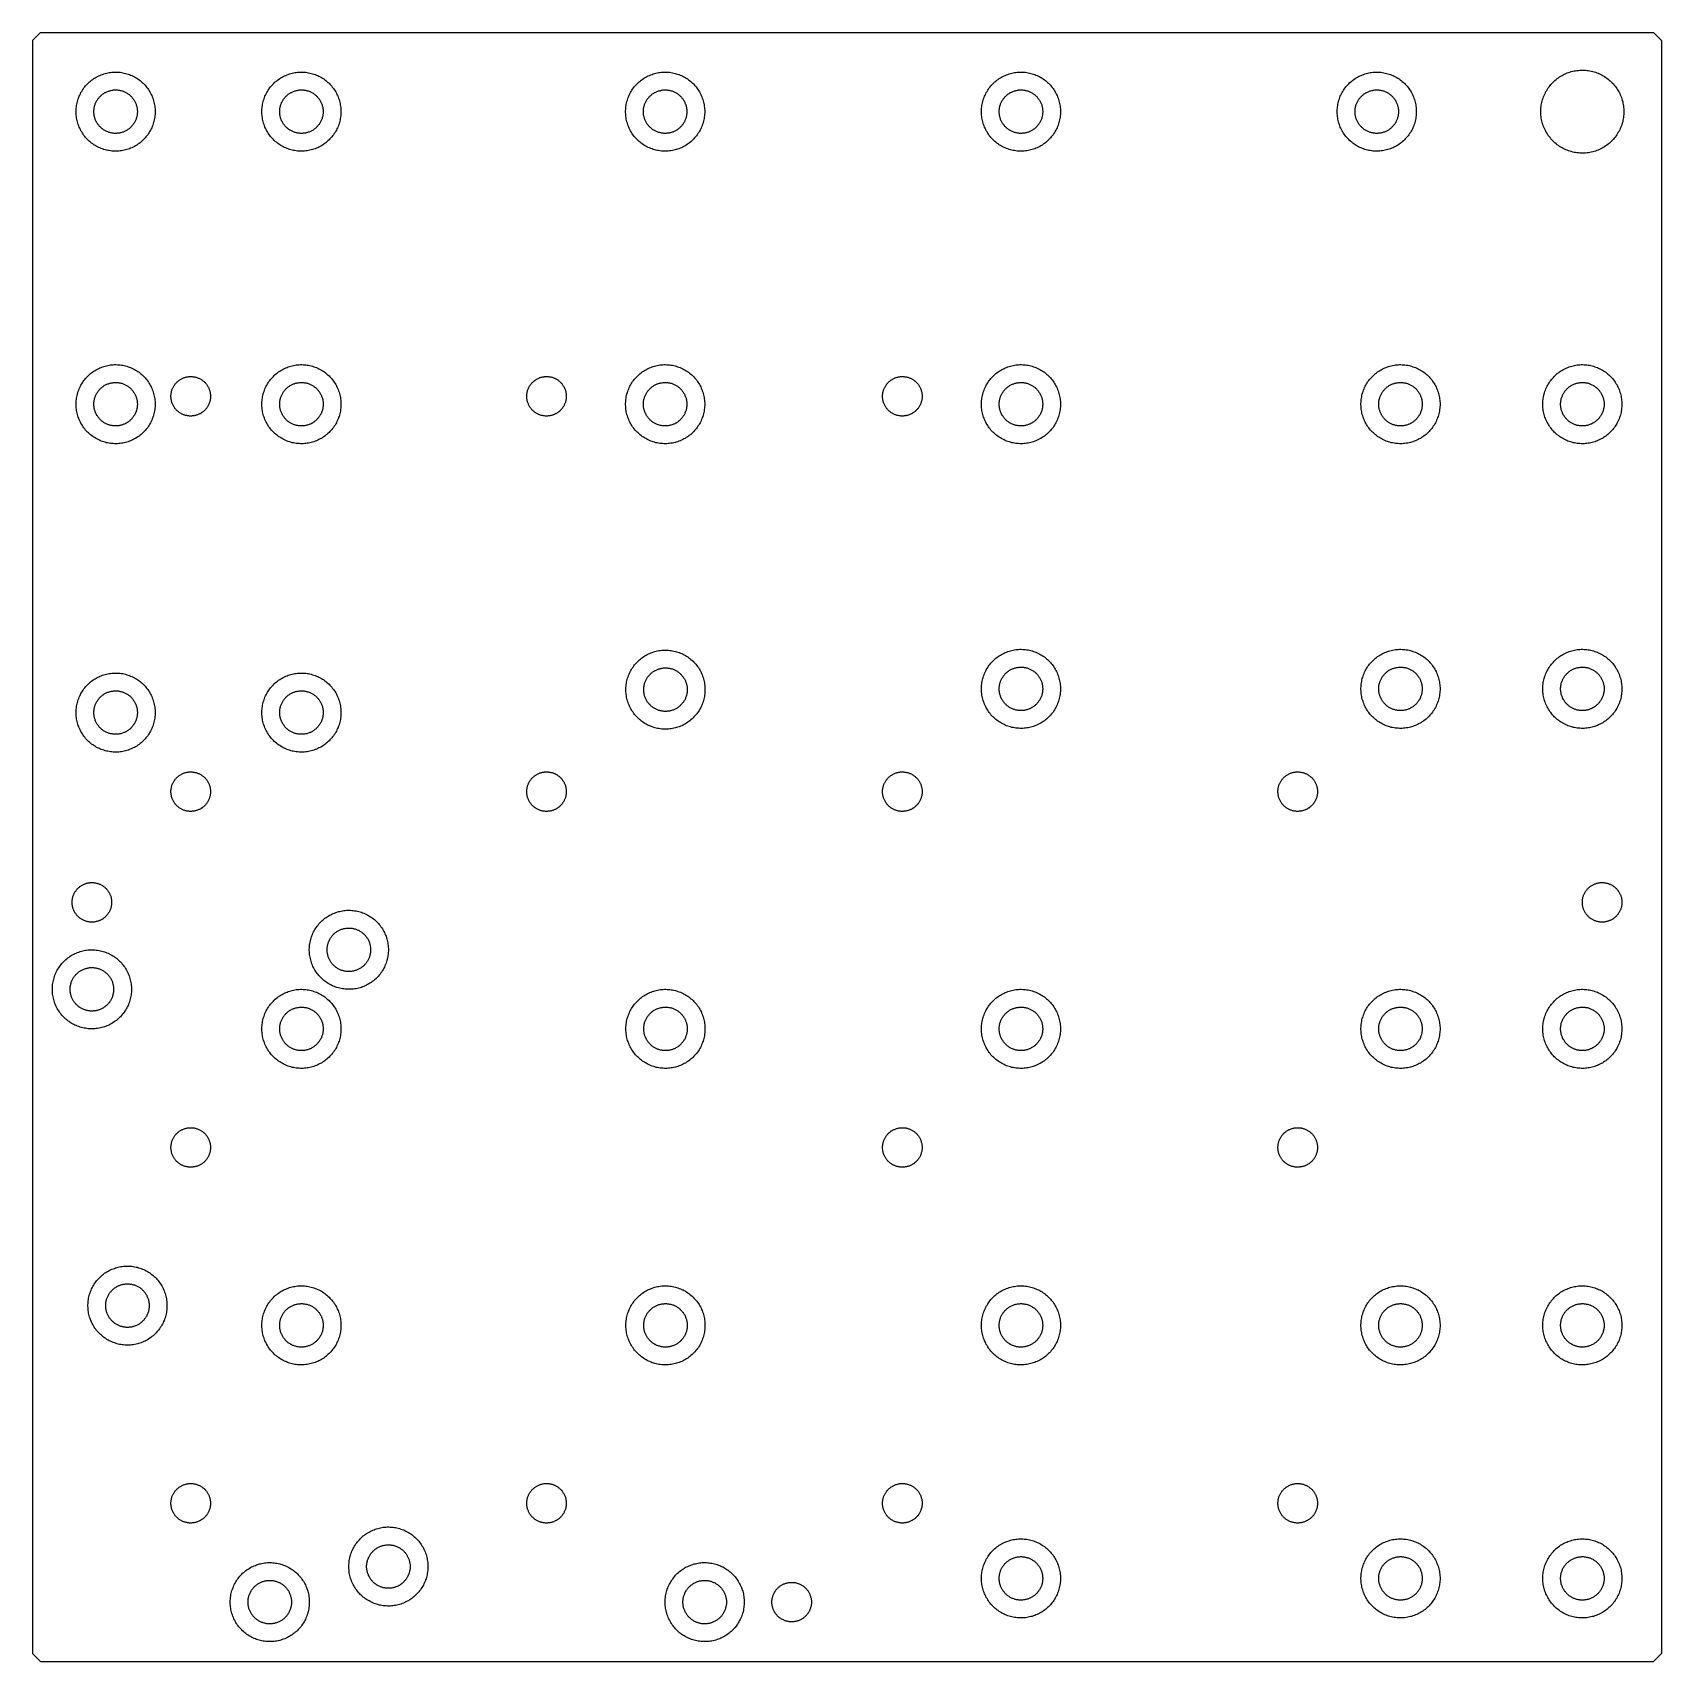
# Model space of a CAD drawing. Header units: millimetres. Extents: x 1003 to 1209, y 36 to 242.
import ezdxf

# ---------------------------------------------------------------- set-up
doc = ezdxf.new("R2010")
doc.units = ezdxf.units.MM
doc.layers.add('Make2D$Visible$Curves', color=7, linetype='Continuous')

msp = doc.modelspace()

# ---------------------------------------------------------------- linework, layer by layer
at = {"layer": 'Make2D$Visible$Curves', "color": 7, "lineweight": -3}
for p, q in [((1004, 242.28), (1003, 241.28)), ((1003, 241.28), (1003, 37.28)), ((1004, 242.28), (1208, 242.28)), ((1209, 241.28), (1208, 242.28)), ((1209, 241.28), (1209, 37.28)), ((1011.52, 236.87), (1011.68, 236.93)), ((1011.68, 236.93), (1011.84, 236.99)), ((1011.84, 236.99), (1012, 237.05)), ((1012, 237.05), (1012.17, 237.1)), ((1012.17, 237.1), (1012.34, 237.14)), ((1012.34, 237.14), (1012.51, 237.18)), ((1012.51, 237.18), (1012.68, 237.21)), ((1012.68, 237.21), (1012.85, 237.24)), ((1012.85, 237.24), (1013.02, 237.26)), ((1013.02, 237.26), (1013.2, 237.27)), ((1013.2, 237.27), (1013.37, 237.28)), ((1013.37, 237.28), (1013.54, 237.28)), ((1013.54, 237.28), (1013.72, 237.27)), ((1013.72, 237.27), (1013.89, 237.26)), ((1013.89, 237.26), (1014.06, 237.25)), ((1014.06, 237.25), (1014.23, 237.22)), ((1014.23, 237.22), (1014.41, 237.2)), ((1014.41, 237.2), (1014.58, 237.16)), ((1014.58, 237.16), (1014.75, 237.12)), ((1014.75, 237.12), (1014.91, 237.07)), ((1014.91, 237.07), (1015.08, 237.02)), ((1015.08, 237.02), (1015.24, 236.96)), ((1015.24, 236.96), (1015.4, 236.9)), ((1015.4, 236.9), (1015.56, 236.83)), ((1035.02, 236.87), (1035.18, 236.93)), ((1035.18, 236.93), (1035.34, 236.99)), ((1035.34, 236.99), (1035.5, 237.05)), ((1035.5, 237.05), (1035.67, 237.1)), ((1035.67, 237.1), (1035.84, 237.14)), ((1035.84, 237.14), (1036.01, 237.18)), ((1036.01, 237.18), (1036.18, 237.21)), ((1036.18, 237.21), (1036.35, 237.24)), ((1036.35, 237.24), (1036.52, 237.26)), ((1036.52, 237.26), (1036.7, 237.27)), ((1036.7, 237.27), (1036.87, 237.28)), ((1036.87, 237.28), (1037.04, 237.28)), ((1037.04, 237.28), (1037.22, 237.27)), ((1037.22, 237.27), (1037.39, 237.26)), ((1037.39, 237.26), (1037.56, 237.25)), ((1037.56, 237.25), (1037.73, 237.22)), ((1037.73, 237.22), (1037.91, 237.2)), ((1037.91, 237.2), (1038.08, 237.16)), ((1038.08, 237.16), (1038.25, 237.12)), ((1038.25, 237.12), (1038.41, 237.07)), ((1038.41, 237.07), (1038.58, 237.02)), ((1038.58, 237.02), (1038.74, 236.96)), ((1038.74, 236.96), (1038.9, 236.9)), ((1038.9, 236.9), (1039.06, 236.83)), ((1081.02, 236.87), (1081.18, 236.93)), ((1081.18, 236.93), (1081.34, 236.99)), ((1081.34, 236.99), (1081.5, 237.05)), ((1081.5, 237.05), (1081.67, 237.1)), ((1081.67, 237.1), (1081.84, 237.14)), ((1081.84, 237.14), (1082.01, 237.18)), ((1082.01, 237.18), (1082.18, 237.21)), ((1082.18, 237.21), (1082.35, 237.24)), ((1082.35, 237.24), (1082.52, 237.26)), ((1082.52, 237.26), (1082.7, 237.27)), ((1082.7, 237.27), (1082.87, 237.28)), ((1082.87, 237.28), (1083.04, 237.28)), ((1083.04, 237.28), (1083.22, 237.27)), ((1083.22, 237.27), (1083.39, 237.26)), ((1083.39, 237.26), (1083.56, 237.25)), ((1083.56, 237.25), (1083.73, 237.22)), ((1083.73, 237.22), (1083.91, 237.2)), ((1083.91, 237.2), (1084.08, 237.16)), ((1084.08, 237.16), (1084.25, 237.12)), ((1084.25, 237.12), (1084.41, 237.07)), ((1084.41, 237.07), (1084.58, 237.02)), ((1084.58, 237.02), (1084.74, 236.96)), ((1084.74, 236.96), (1084.9, 236.9)), ((1084.9, 236.9), (1085.06, 236.83)), ((1126.02, 236.87), (1126.18, 236.93)), ((1126.18, 236.93), (1126.34, 236.99)), ((1126.34, 236.99), (1126.5, 237.05)), ((1126.5, 237.05), (1126.67, 237.1)), ((1126.67, 237.1), (1126.84, 237.14)), ((1126.84, 237.14), (1127.01, 237.18)), ((1127.01, 237.18), (1127.18, 237.21)), ((1127.18, 237.21), (1127.35, 237.24)), ((1127.35, 237.24), (1127.52, 237.26)), ((1127.52, 237.26), (1127.7, 237.27)), ((1127.7, 237.27), (1127.87, 237.28)), ((1127.87, 237.28), (1128.04, 237.28)), ((1128.04, 237.28), (1128.22, 237.27)), ((1128.22, 237.27), (1128.39, 237.26)), ((1128.39, 237.26), (1128.56, 237.25)), ((1128.56, 237.25), (1128.73, 237.22)), ((1128.73, 237.22), (1128.91, 237.2)), ((1128.91, 237.2), (1129.08, 237.16)), ((1129.08, 237.16), (1129.25, 237.12)), ((1129.25, 237.12), (1129.41, 237.07)), ((1129.41, 237.07), (1129.58, 237.02)), ((1129.58, 237.02), (1129.74, 236.96)), ((1129.74, 236.96), (1129.9, 236.9)), ((1129.9, 236.9), (1130.06, 236.83)), ((1171.02, 236.87), (1171.18, 236.93)), ((1171.18, 236.93), (1171.34, 236.99)), ((1171.34, 236.99), (1171.5, 237.05)), ((1171.5, 237.05), (1171.67, 237.1)), ((1171.67, 237.1), (1171.84, 237.14)), ((1171.84, 237.14), (1172.01, 237.18)), ((1172.01, 237.18), (1172.18, 237.21)), ((1172.18, 237.21), (1172.35, 237.24)), ((1172.35, 237.24), (1172.52, 237.26)), ((1172.52, 237.26), (1172.7, 237.27)), ((1172.7, 237.27), (1172.87, 237.28)), ((1172.87, 237.28), (1173.04, 237.28)), ((1173.04, 237.28), (1173.22, 237.27)), ((1173.22, 237.27), (1173.39, 237.26)), ((1173.39, 237.26), (1173.56, 237.25)), ((1173.56, 237.25), (1173.73, 237.22)), ((1173.73, 237.22), (1173.91, 237.2)), ((1173.91, 237.2), (1174.08, 237.16)), ((1174.08, 237.16), (1174.25, 237.12)), ((1174.25, 237.12), (1174.41, 237.07)), ((1174.41, 237.07), (1174.58, 237.02)), ((1174.58, 237.02), (1174.74, 236.96)), ((1174.74, 236.96), (1174.9, 236.9)), ((1174.9, 236.9), (1175.06, 236.83)), ((1196.43, 236.85), (1196.59, 236.94)), ((1196.59, 236.94), (1196.75, 237.02)), ((1196.75, 237.02), (1196.92, 237.1)), ((1196.92, 237.1), (1197.09, 237.17)), ((1197.09, 237.17), (1197.26, 237.23)), ((1197.26, 237.23), (1197.43, 237.29)), ((1197.43, 237.29), (1197.6, 237.34)), ((1197.6, 237.34), (1197.78, 237.38)), ((1197.78, 237.38), (1197.96, 237.42)), ((1197.96, 237.42), (1198.14, 237.46)), ((1198.14, 237.46), (1198.32, 237.48)), ((1198.32, 237.48), (1198.5, 237.5)), ((1198.5, 237.5), (1198.68, 237.52)), ((1198.68, 237.52), (1198.86, 237.53)), ((1198.86, 237.53), (1199.05, 237.53)), ((1199.05, 237.53), (1199.23, 237.52)), ((1199.23, 237.52), (1199.41, 237.51)), ((1199.41, 237.51), (1199.59, 237.49)), ((1199.59, 237.49), (1199.77, 237.47)), ((1199.77, 237.47), (1199.95, 237.44)), ((1199.95, 237.44), (1200.13, 237.4)), ((1200.13, 237.4), (1200.31, 237.36)), ((1200.31, 237.36), (1200.48, 237.31)), ((1200.48, 237.31), (1200.66, 237.26)), ((1200.66, 237.26), (1200.83, 237.2)), ((1200.83, 237.2), (1201, 237.13)), ((1201, 237.13), (1201.17, 237.06)), ((1201.17, 237.06), (1201.33, 236.98)), ((1201.33, 236.98), (1201.49, 236.9)), ((1009.12, 234.69), (1009.21, 234.84)), ((1009.21, 234.84), (1009.3, 234.99)), ((1009.3, 234.99), (1009.39, 235.13)), ((1009.39, 235.13), (1009.5, 235.27)), ((1009.5, 235.27), (1009.6, 235.41)), ((1009.6, 235.41), (1009.71, 235.54)), ((1009.71, 235.54), (1009.83, 235.67)), ((1009.83, 235.67), (1009.95, 235.8)), ((1009.95, 235.8), (1010.07, 235.92)), ((1010.07, 235.92), (1010.2, 236.04)), ((1010.2, 236.04), (1010.33, 236.15)), ((1010.33, 236.15), (1010.47, 236.26)), ((1010.47, 236.26), (1010.61, 236.36)), ((1010.61, 236.36), (1010.75, 236.46)), ((1010.75, 236.46), (1010.9, 236.55)), ((1010.9, 236.55), (1011.05, 236.64)), ((1011.05, 236.64), (1011.2, 236.72)), ((1011.2, 236.72), (1011.36, 236.8)), ((1011.36, 236.8), (1011.52, 236.87)), ((1012.5, 234.84), (1012.59, 234.87)), ((1012.59, 234.87), (1012.68, 234.9)), ((1012.68, 234.9), (1012.77, 234.93)), ((1012.77, 234.93), (1012.86, 234.95)), ((1012.86, 234.95), (1012.95, 234.97)), ((1012.95, 234.97), (1013.05, 234.99)), ((1013.05, 234.99), (1013.14, 235)), ((1013.14, 235), (1013.24, 235.02)), ((1013.24, 235.02), (1013.33, 235.02)), ((1013.33, 235.02), (1013.43, 235.03)), ((1013.43, 235.03), (1013.52, 235.03)), ((1013.52, 235.03), (1013.62, 235.03)), ((1013.62, 235.03), (1013.71, 235.02)), ((1013.71, 235.02), (1013.81, 235.01)), ((1013.81, 235.01), (1013.9, 235)), ((1013.9, 235), (1014, 234.98)), ((1014, 234.98), (1014.09, 234.96)), ((1014.09, 234.96), (1014.18, 234.94)), ((1014.18, 234.94), (1014.28, 234.92)), ((1014.28, 234.92), (1014.37, 234.89)), ((1014.37, 234.89), (1014.46, 234.86)), ((1014.46, 234.86), (1014.55, 234.82)), ((1015.56, 236.83), (1015.72, 236.76)), ((1015.72, 236.76), (1015.87, 236.68)), ((1015.87, 236.68), (1016.03, 236.59)), ((1016.03, 236.59), (1016.17, 236.5)), ((1016.17, 236.5), (1016.32, 236.41)), ((1016.32, 236.41), (1016.46, 236.31)), ((1016.46, 236.31), (1016.6, 236.2)), ((1016.6, 236.2), (1016.73, 236.09)), ((1016.73, 236.09), (1016.86, 235.98)), ((1016.86, 235.98), (1016.99, 235.86)), ((1016.99, 235.86), (1017.11, 235.74)), ((1017.11, 235.74), (1017.23, 235.61)), ((1017.23, 235.61), (1017.34, 235.48)), ((1017.34, 235.48), (1017.45, 235.34)), ((1017.45, 235.34), (1017.56, 235.2)), ((1017.56, 235.2), (1017.65, 235.06)), ((1017.65, 235.06), (1017.75, 234.91)), ((1017.75, 234.91), (1017.84, 234.77)), ((1032.62, 234.69), (1032.71, 234.84)), ((1032.71, 234.84), (1032.8, 234.99)), ((1032.8, 234.99), (1032.89, 235.13)), ((1032.89, 235.13), (1033, 235.27)), ((1033, 235.27), (1033.1, 235.41)), ((1033.1, 235.41), (1033.21, 235.54)), ((1033.21, 235.54), (1033.33, 235.67)), ((1033.33, 235.67), (1033.45, 235.8)), ((1033.45, 235.8), (1033.57, 235.92)), ((1033.57, 235.92), (1033.7, 236.04)), ((1033.7, 236.04), (1033.83, 236.15)), ((1033.83, 236.15), (1033.97, 236.26)), ((1033.97, 236.26), (1034.11, 236.36)), ((1034.11, 236.36), (1034.25, 236.46)), ((1034.25, 236.46), (1034.4, 236.55)), ((1034.4, 236.55), (1034.55, 236.64)), ((1034.55, 236.64), (1034.7, 236.72)), ((1034.7, 236.72), (1034.86, 236.8)), ((1034.86, 236.8), (1035.02, 236.87)), ((1036, 234.84), (1036.09, 234.87)), ((1036.09, 234.87), (1036.18, 234.9)), ((1036.18, 234.9), (1036.27, 234.93)), ((1036.27, 234.93), (1036.36, 234.95)), ((1036.36, 234.95), (1036.45, 234.97)), ((1036.45, 234.97), (1036.55, 234.99)), ((1036.55, 234.99), (1036.64, 235)), ((1036.64, 235), (1036.74, 235.02)), ((1036.74, 235.02), (1036.83, 235.02)), ((1036.83, 235.02), (1036.93, 235.03)), ((1036.93, 235.03), (1037.02, 235.03)), ((1037.02, 235.03), (1037.12, 235.03)), ((1037.12, 235.03), (1037.21, 235.02)), ((1037.21, 235.02), (1037.31, 235.01)), ((1037.31, 235.01), (1037.4, 235)), ((1037.4, 235), (1037.5, 234.98)), ((1037.5, 234.98), (1037.59, 234.96)), ((1037.59, 234.96), (1037.68, 234.94)), ((1037.68, 234.94), (1037.78, 234.92)), ((1037.78, 234.92), (1037.87, 234.89)), ((1037.87, 234.89), (1037.96, 234.86)), ((1037.96, 234.86), (1038.05, 234.82)), ((1039.06, 236.83), (1039.22, 236.76)), ((1039.22, 236.76), (1039.37, 236.68)), ((1039.37, 236.68), (1039.53, 236.59)), ((1039.53, 236.59), (1039.67, 236.5)), ((1039.67, 236.5), (1039.82, 236.41)), ((1039.82, 236.41), (1039.96, 236.31)), ((1039.96, 236.31), (1040.1, 236.2)), ((1040.1, 236.2), (1040.23, 236.09)), ((1040.23, 236.09), (1040.36, 235.98)), ((1040.36, 235.98), (1040.49, 235.86)), ((1040.49, 235.86), (1040.61, 235.74)), ((1040.61, 235.74), (1040.73, 235.61)), ((1040.73, 235.61), (1040.84, 235.48)), ((1040.84, 235.48), (1040.95, 235.34)), ((1040.95, 235.34), (1041.06, 235.2)), ((1041.06, 235.2), (1041.15, 235.06)), ((1041.15, 235.06), (1041.25, 234.91)), ((1041.25, 234.91), (1041.34, 234.77)), ((1078.62, 234.69), (1078.71, 234.84)), ((1078.71, 234.84), (1078.8, 234.99)), ((1078.8, 234.99), (1078.89, 235.13)), ((1078.89, 235.13), (1079, 235.27)), ((1079, 235.27), (1079.1, 235.41)), ((1079.1, 235.41), (1079.21, 235.54)), ((1079.21, 235.54), (1079.33, 235.67)), ((1079.33, 235.67), (1079.45, 235.8)), ((1079.45, 235.8), (1079.57, 235.92)), ((1079.57, 235.92), (1079.7, 236.04)), ((1079.7, 236.04), (1079.83, 236.15)), ((1079.83, 236.15), (1079.97, 236.26)), ((1079.97, 236.26), (1080.11, 236.36)), ((1080.11, 236.36), (1080.25, 236.46)), ((1080.25, 236.46), (1080.4, 236.55)), ((1080.4, 236.55), (1080.55, 236.64)), ((1080.55, 236.64), (1080.7, 236.72)), ((1080.7, 236.72), (1080.86, 236.8)), ((1080.86, 236.8), (1081.02, 236.87)), ((1082, 234.84), (1082.09, 234.87)), ((1082.09, 234.87), (1082.18, 234.9)), ((1082.18, 234.9), (1082.27, 234.93)), ((1082.27, 234.93), (1082.36, 234.95)), ((1082.36, 234.95), (1082.45, 234.97)), ((1082.45, 234.97), (1082.55, 234.99)), ((1082.55, 234.99), (1082.64, 235)), ((1082.64, 235), (1082.74, 235.02)), ((1082.74, 235.02), (1082.83, 235.02)), ((1082.83, 235.02), (1082.93, 235.03)), ((1082.93, 235.03), (1083.02, 235.03)), ((1083.02, 235.03), (1083.12, 235.03)), ((1083.12, 235.03), (1083.21, 235.02)), ((1083.21, 235.02), (1083.31, 235.01)), ((1083.31, 235.01), (1083.4, 235)), ((1083.4, 235), (1083.5, 234.98)), ((1083.5, 234.98), (1083.59, 234.96)), ((1083.59, 234.96), (1083.68, 234.94)), ((1083.68, 234.94), (1083.78, 234.92)), ((1083.78, 234.92), (1083.87, 234.89)), ((1083.87, 234.89), (1083.96, 234.86)), ((1083.96, 234.86), (1084.05, 234.82)), ((1085.06, 236.83), (1085.22, 236.76)), ((1085.22, 236.76), (1085.37, 236.68)), ((1085.37, 236.68), (1085.53, 236.59)), ((1085.53, 236.59), (1085.67, 236.5)), ((1085.67, 236.5), (1085.82, 236.41)), ((1085.82, 236.41), (1085.96, 236.31)), ((1085.96, 236.31), (1086.1, 236.2)), ((1086.1, 236.2), (1086.23, 236.09)), ((1086.23, 236.09), (1086.36, 235.98)), ((1086.36, 235.98), (1086.49, 235.86)), ((1086.49, 235.86), (1086.61, 235.74)), ((1086.61, 235.74), (1086.73, 235.61)), ((1086.73, 235.61), (1086.84, 235.48)), ((1086.84, 235.48), (1086.95, 235.34)), ((1086.95, 235.34), (1087.06, 235.2)), ((1087.06, 235.2), (1087.15, 235.06)), ((1087.15, 235.06), (1087.25, 234.91)), ((1087.25, 234.91), (1087.34, 234.77)), ((1123.62, 234.69), (1123.71, 234.84)), ((1123.71, 234.84), (1123.8, 234.99)), ((1123.8, 234.99), (1123.89, 235.13)), ((1123.89, 235.13), (1124, 235.27)), ((1124, 235.27), (1124.1, 235.41)), ((1124.1, 235.41), (1124.21, 235.54)), ((1124.21, 235.54), (1124.33, 235.67)), ((1124.33, 235.67), (1124.45, 235.8)), ((1124.45, 235.8), (1124.57, 235.92)), ((1124.57, 235.92), (1124.7, 236.04)), ((1124.7, 236.04), (1124.83, 236.15)), ((1124.83, 236.15), (1124.97, 236.26)), ((1124.97, 236.26), (1125.11, 236.36)), ((1125.11, 236.36), (1125.25, 236.46)), ((1125.25, 236.46), (1125.4, 236.55)), ((1125.4, 236.55), (1125.55, 236.64)), ((1125.55, 236.64), (1125.7, 236.72)), ((1125.7, 236.72), (1125.86, 236.8)), ((1125.86, 236.8), (1126.02, 236.87)), ((1127, 234.84), (1127.09, 234.87)), ((1127.09, 234.87), (1127.18, 234.9)), ((1127.18, 234.9), (1127.27, 234.93)), ((1127.27, 234.93), (1127.36, 234.95)), ((1127.36, 234.95), (1127.45, 234.97)), ((1127.45, 234.97), (1127.55, 234.99)), ((1127.55, 234.99), (1127.64, 235)), ((1127.64, 235), (1127.74, 235.02)), ((1127.74, 235.02), (1127.83, 235.02)), ((1127.83, 235.02), (1127.93, 235.03)), ((1127.93, 235.03), (1128.02, 235.03)), ((1128.02, 235.03), (1128.12, 235.03)), ((1128.12, 235.03), (1128.21, 235.02)), ((1128.21, 235.02), (1128.31, 235.01)), ((1128.31, 235.01), (1128.4, 235)), ((1128.4, 235), (1128.5, 234.98)), ((1128.5, 234.98), (1128.59, 234.96)), ((1128.59, 234.96), (1128.68, 234.94)), ((1128.68, 234.94), (1128.78, 234.92)), ((1128.78, 234.92), (1128.87, 234.89)), ((1128.87, 234.89), (1128.96, 234.86)), ((1128.96, 234.86), (1129.05, 234.82)), ((1130.06, 236.83), (1130.22, 236.76)), ((1130.22, 236.76), (1130.37, 236.68)), ((1130.37, 236.68), (1130.53, 236.59)), ((1130.53, 236.59), (1130.67, 236.5)), ((1130.67, 236.5), (1130.82, 236.41)), ((1130.82, 236.41), (1130.96, 236.31)), ((1130.96, 236.31), (1131.1, 236.2)), ((1131.1, 236.2), (1131.23, 236.09)), ((1131.23, 236.09), (1131.36, 235.98)), ((1131.36, 235.98), (1131.49, 235.86)), ((1131.49, 235.86), (1131.61, 235.74)), ((1131.61, 235.74), (1131.73, 235.61)), ((1131.73, 235.61), (1131.84, 235.48)), ((1131.84, 235.48), (1131.95, 235.34)), ((1131.95, 235.34), (1132.06, 235.2)), ((1132.06, 235.2), (1132.15, 235.06)), ((1132.15, 235.06), (1132.25, 234.91)), ((1132.25, 234.91), (1132.34, 234.77)), ((1168.62, 234.69), (1168.71, 234.84)), ((1168.71, 234.84), (1168.8, 234.99)), ((1168.8, 234.99), (1168.89, 235.13)), ((1168.89, 235.13), (1169, 235.27)), ((1169, 235.27), (1169.1, 235.41)), ((1169.1, 235.41), (1169.21, 235.54)), ((1169.21, 235.54), (1169.33, 235.67)), ((1169.33, 235.67), (1169.45, 235.8)), ((1169.45, 235.8), (1169.57, 235.92)), ((1169.57, 235.92), (1169.7, 236.04)), ((1169.7, 236.04), (1169.83, 236.15)), ((1169.83, 236.15), (1169.97, 236.26)), ((1169.97, 236.26), (1170.11, 236.36)), ((1170.11, 236.36), (1170.25, 236.46)), ((1170.25, 236.46), (1170.4, 236.55)), ((1170.4, 236.55), (1170.55, 236.64)), ((1170.55, 236.64), (1170.7, 236.72)), ((1170.7, 236.72), (1170.86, 236.8)), ((1170.86, 236.8), (1171.02, 236.87)), ((1172, 234.84), (1172.09, 234.87)), ((1172.09, 234.87), (1172.18, 234.9)), ((1172.18, 234.9), (1172.27, 234.93)), ((1172.27, 234.93), (1172.36, 234.95)), ((1172.36, 234.95), (1172.45, 234.97)), ((1172.45, 234.97), (1172.55, 234.99)), ((1172.55, 234.99), (1172.64, 235)), ((1172.64, 235), (1172.74, 235.02)), ((1172.74, 235.02), (1172.83, 235.02)), ((1172.83, 235.02), (1172.93, 235.03)), ((1172.93, 235.03), (1173.02, 235.03)), ((1173.02, 235.03), (1173.12, 235.03)), ((1173.12, 235.03), (1173.21, 235.02)), ((1173.21, 235.02), (1173.31, 235.01)), ((1173.31, 235.01), (1173.4, 235)), ((1173.4, 235), (1173.5, 234.98)), ((1173.5, 234.98), (1173.59, 234.96)), ((1173.59, 234.96), (1173.68, 234.94)), ((1173.68, 234.94), (1173.78, 234.92)), ((1173.78, 234.92), (1173.87, 234.89)), ((1173.87, 234.89), (1173.96, 234.86)), ((1173.96, 234.86), (1174.05, 234.82)), ((1175.06, 236.83), (1175.22, 236.76)), ((1175.22, 236.76), (1175.37, 236.68)), ((1175.37, 236.68), (1175.53, 236.59)), ((1175.53, 236.59), (1175.67, 236.5)), ((1175.67, 236.5), (1175.82, 236.41)), ((1175.82, 236.41), (1175.96, 236.31)), ((1175.96, 236.31), (1176.1, 236.2)), ((1176.1, 236.2), (1176.23, 236.09)), ((1176.23, 236.09), (1176.36, 235.98)), ((1176.36, 235.98), (1176.49, 235.86)), ((1176.49, 235.86), (1176.61, 235.74)), ((1176.61, 235.74), (1176.73, 235.61)), ((1176.73, 235.61), (1176.84, 235.48)), ((1176.84, 235.48), (1176.95, 235.34)), ((1176.95, 235.34), (1177.06, 235.2)), ((1177.06, 235.2), (1177.15, 235.06)), ((1177.15, 235.06), (1177.25, 234.91)), ((1177.25, 234.91), (1177.34, 234.77)), ((1194.4, 234.81), (1194.49, 234.97)), ((1194.49, 234.97), (1194.59, 235.12)), ((1194.59, 235.12), (1194.69, 235.27)), ((1194.69, 235.27), (1194.8, 235.42)), ((1194.8, 235.42), (1194.91, 235.57)), ((1194.91, 235.57), (1195.02, 235.71)), ((1195.02, 235.71), (1195.15, 235.84)), ((1195.15, 235.84), (1195.27, 235.97)), ((1195.27, 235.97), (1195.4, 236.1)), ((1195.4, 236.1), (1195.54, 236.22)), ((1195.54, 236.22), (1195.68, 236.34)), ((1195.68, 236.34), (1195.82, 236.45)), ((1195.82, 236.45), (1195.97, 236.56)), ((1195.97, 236.56), (1196.12, 236.67)), ((1196.12, 236.67), (1196.27, 236.76)), ((1196.27, 236.76), (1196.43, 236.85)), ((1201.49, 236.9), (1201.65, 236.81)), ((1201.65, 236.81), (1201.81, 236.71)), ((1201.81, 236.71), (1201.96, 236.61)), ((1201.96, 236.61), (1202.11, 236.51)), ((1202.11, 236.51), (1202.25, 236.4)), ((1202.25, 236.4), (1202.39, 236.28)), ((1202.39, 236.28), (1202.53, 236.16)), ((1202.53, 236.16), (1202.66, 236.04)), ((1202.66, 236.04), (1202.79, 235.91)), ((1202.79, 235.91), (1202.92, 235.78)), ((1202.92, 235.78), (1203.03, 235.64)), ((1203.03, 235.64), (1203.15, 235.49)), ((1203.15, 235.49), (1203.26, 235.35)), ((1203.26, 235.35), (1203.36, 235.2)), ((1203.36, 235.2), (1203.46, 235.05)), ((1203.46, 235.05), (1203.55, 234.89)), ((1203.55, 234.89), (1203.64, 234.73)), ((1008.52, 232.71), (1008.54, 232.88)), ((1008.54, 232.88), (1008.56, 233.06)), ((1008.56, 233.06), (1008.59, 233.23)), ((1008.59, 233.23), (1008.63, 233.4)), ((1008.63, 233.4), (1008.67, 233.57)), ((1008.67, 233.57), (1008.72, 233.73)), ((1008.72, 233.73), (1008.77, 233.9)), ((1008.77, 233.9), (1008.83, 234.06)), ((1008.83, 234.06), (1008.89, 234.22)), ((1008.89, 234.22), (1008.96, 234.38)), ((1008.96, 234.38), (1009.04, 234.54)), ((1009.04, 234.54), (1009.12, 234.69)), ((1010.78, 232.71), (1010.8, 232.8)), ((1010.8, 232.8), (1010.82, 232.89)), ((1010.82, 232.89), (1010.84, 232.99)), ((1010.84, 232.99), (1010.87, 233.08)), ((1010.87, 233.08), (1010.9, 233.17)), ((1010.9, 233.17), (1010.93, 233.26)), ((1010.93, 233.26), (1010.97, 233.35)), ((1010.97, 233.35), (1011, 233.43)), ((1011, 233.43), (1011.05, 233.52)), ((1011.05, 233.52), (1011.09, 233.6)), ((1011.09, 233.6), (1011.14, 233.69)), ((1011.14, 233.69), (1011.19, 233.77)), ((1011.19, 233.77), (1011.24, 233.85)), ((1011.24, 233.85), (1011.3, 233.93)), ((1011.3, 233.93), (1011.36, 234)), ((1011.36, 234), (1011.42, 234.07)), ((1011.42, 234.07), (1011.48, 234.15)), ((1011.48, 234.15), (1011.55, 234.21)), ((1011.55, 234.21), (1011.62, 234.28)), ((1011.62, 234.28), (1011.69, 234.34)), ((1011.69, 234.34), (1011.76, 234.41)), ((1011.76, 234.41), (1011.83, 234.47)), ((1011.83, 234.47), (1011.91, 234.52)), ((1011.91, 234.52), (1011.99, 234.58)), ((1011.99, 234.58), (1012.07, 234.63)), ((1012.07, 234.63), (1012.15, 234.68)), ((1012.15, 234.68), (1012.24, 234.72)), ((1012.24, 234.72), (1012.32, 234.76)), ((1012.32, 234.76), (1012.41, 234.8)), ((1012.41, 234.8), (1012.5, 234.84)), ((1014.55, 234.82), (1014.63, 234.78)), ((1014.63, 234.78), (1014.72, 234.74)), ((1014.72, 234.74), (1014.81, 234.7)), ((1014.81, 234.7), (1014.89, 234.65)), ((1014.89, 234.65), (1014.97, 234.6)), ((1014.97, 234.6), (1015.05, 234.55)), ((1015.05, 234.55), (1015.13, 234.49)), ((1015.13, 234.49), (1015.2, 234.44)), ((1015.2, 234.44), (1015.28, 234.38)), ((1015.28, 234.38), (1015.35, 234.31)), ((1015.35, 234.31), (1015.42, 234.25)), ((1015.42, 234.25), (1015.49, 234.18)), ((1015.49, 234.18), (1015.55, 234.11)), ((1015.55, 234.11), (1015.61, 234.04)), ((1015.61, 234.04), (1015.67, 233.96)), ((1015.67, 233.96), (1015.73, 233.89)), ((1015.73, 233.89), (1015.78, 233.81)), ((1015.78, 233.81), (1015.84, 233.73)), ((1015.84, 233.73), (1015.89, 233.65)), ((1015.89, 233.65), (1015.93, 233.56)), ((1015.93, 233.56), (1015.97, 233.48)), ((1015.97, 233.48), (1016.01, 233.39)), ((1016.01, 233.39), (1016.05, 233.3)), ((1016.05, 233.3), (1016.09, 233.21)), ((1016.09, 233.21), (1016.12, 233.12)), ((1016.12, 233.12), (1016.14, 233.03)), ((1016.14, 233.03), (1016.17, 232.94)), ((1016.17, 232.94), (1016.19, 232.85)), ((1016.19, 232.85), (1016.21, 232.75)), ((1017.84, 234.77), (1017.92, 234.61)), ((1017.92, 234.61), (1018, 234.46)), ((1018, 234.46), (1018.07, 234.3)), ((1018.07, 234.3), (1018.14, 234.14)), ((1018.14, 234.14), (1018.2, 233.98)), ((1018.2, 233.98), (1018.26, 233.81)), ((1018.26, 233.81), (1018.31, 233.65)), ((1018.31, 233.65), (1018.35, 233.48)), ((1018.35, 233.48), (1018.39, 233.31)), ((1018.39, 233.31), (1018.42, 233.14)), ((1018.42, 233.14), (1018.45, 232.97)), ((1018.45, 232.97), (1018.47, 232.8)), ((1018.47, 232.8), (1018.49, 232.62)), ((1032.02, 232.71), (1032.04, 232.88)), ((1032.04, 232.88), (1032.06, 233.06)), ((1032.06, 233.06), (1032.09, 233.23)), ((1032.09, 233.23), (1032.13, 233.4)), ((1032.13, 233.4), (1032.17, 233.57)), ((1032.17, 233.57), (1032.22, 233.73)), ((1032.22, 233.73), (1032.27, 233.9)), ((1032.27, 233.9), (1032.33, 234.06)), ((1032.33, 234.06), (1032.39, 234.22)), ((1032.39, 234.22), (1032.46, 234.38)), ((1032.46, 234.38), (1032.54, 234.54)), ((1032.54, 234.54), (1032.62, 234.69)), ((1034.28, 232.71), (1034.3, 232.8)), ((1034.3, 232.8), (1034.32, 232.89)), ((1034.32, 232.89), (1034.34, 232.99)), ((1034.34, 232.99), (1034.37, 233.08)), ((1034.37, 233.08), (1034.4, 233.17)), ((1034.4, 233.17), (1034.43, 233.26)), ((1034.43, 233.26), (1034.47, 233.35)), ((1034.47, 233.35), (1034.5, 233.43)), ((1034.5, 233.43), (1034.55, 233.52)), ((1034.55, 233.52), (1034.59, 233.6)), ((1034.59, 233.6), (1034.64, 233.69)), ((1034.64, 233.69), (1034.69, 233.77)), ((1034.69, 233.77), (1034.74, 233.85)), ((1034.74, 233.85), (1034.8, 233.93)), ((1034.8, 233.93), (1034.86, 234)), ((1034.86, 234), (1034.92, 234.07)), ((1034.92, 234.07), (1034.98, 234.15)), ((1034.98, 234.15), (1035.05, 234.21)), ((1035.05, 234.21), (1035.12, 234.28)), ((1035.12, 234.28), (1035.19, 234.34)), ((1035.19, 234.34), (1035.26, 234.41)), ((1035.26, 234.41), (1035.33, 234.47)), ((1035.33, 234.47), (1035.41, 234.52)), ((1035.41, 234.52), (1035.49, 234.58)), ((1035.49, 234.58), (1035.57, 234.63)), ((1035.57, 234.63), (1035.65, 234.68)), ((1035.65, 234.68), (1035.74, 234.72)), ((1035.74, 234.72), (1035.82, 234.76)), ((1035.82, 234.76), (1035.91, 234.8)), ((1035.91, 234.8), (1036, 234.84)), ((1038.05, 234.82), (1038.13, 234.78)), ((1038.13, 234.78), (1038.22, 234.74)), ((1038.22, 234.74), (1038.31, 234.7)), ((1038.31, 234.7), (1038.39, 234.65)), ((1038.39, 234.65), (1038.47, 234.6)), ((1038.47, 234.6), (1038.55, 234.55)), ((1038.55, 234.55), (1038.63, 234.49)), ((1038.63, 234.49), (1038.7, 234.44)), ((1038.7, 234.44), (1038.78, 234.38)), ((1038.78, 234.38), (1038.85, 234.31)), ((1038.85, 234.31), (1038.92, 234.25)), ((1038.92, 234.25), (1038.99, 234.18)), ((1038.99, 234.18), (1039.05, 234.11)), ((1039.05, 234.11), (1039.11, 234.04)), ((1039.11, 234.04), (1039.17, 233.96)), ((1039.17, 233.96), (1039.23, 233.89)), ((1039.23, 233.89), (1039.28, 233.81)), ((1039.28, 233.81), (1039.34, 233.73)), ((1039.34, 233.73), (1039.39, 233.65)), ((1039.39, 233.65), (1039.43, 233.56)), ((1039.43, 233.56), (1039.47, 233.48)), ((1039.47, 233.48), (1039.51, 233.39)), ((1039.51, 233.39), (1039.55, 233.3)), ((1039.55, 233.3), (1039.59, 233.21)), ((1039.59, 233.21), (1039.62, 233.12)), ((1039.62, 233.12), (1039.64, 233.03)), ((1039.64, 233.03), (1039.67, 232.94)), ((1039.67, 232.94), (1039.69, 232.85)), ((1039.69, 232.85), (1039.71, 232.75)), ((1041.34, 234.77), (1041.42, 234.61)), ((1041.42, 234.61), (1041.5, 234.46)), ((1041.5, 234.46), (1041.57, 234.3)), ((1041.57, 234.3), (1041.64, 234.14)), ((1041.64, 234.14), (1041.7, 233.98)), ((1041.7, 233.98), (1041.76, 233.81)), ((1041.76, 233.81), (1041.81, 233.65)), ((1041.81, 233.65), (1041.85, 233.48)), ((1041.85, 233.48), (1041.89, 233.31)), ((1041.89, 233.31), (1041.92, 233.14)), ((1041.92, 233.14), (1041.95, 232.97)), ((1041.95, 232.97), (1041.97, 232.8)), ((1041.97, 232.8), (1041.99, 232.62)), ((1078.02, 232.71), (1078.04, 232.88)), ((1078.04, 232.88), (1078.06, 233.06)), ((1078.06, 233.06), (1078.09, 233.23)), ((1078.09, 233.23), (1078.13, 233.4)), ((1078.13, 233.4), (1078.17, 233.57)), ((1078.17, 233.57), (1078.22, 233.73)), ((1078.22, 233.73), (1078.27, 233.9)), ((1078.27, 233.9), (1078.33, 234.06)), ((1078.33, 234.06), (1078.39, 234.22)), ((1078.39, 234.22), (1078.46, 234.38)), ((1078.46, 234.38), (1078.54, 234.54)), ((1078.54, 234.54), (1078.62, 234.69)), ((1080.28, 232.71), (1080.3, 232.8)), ((1080.3, 232.8), (1080.32, 232.89)), ((1080.32, 232.89), (1080.34, 232.99)), ((1080.34, 232.99), (1080.37, 233.08)), ((1080.37, 233.08), (1080.4, 233.17)), ((1080.4, 233.17), (1080.43, 233.26)), ((1080.43, 233.26), (1080.47, 233.35)), ((1080.47, 233.35), (1080.5, 233.43)), ((1080.5, 233.43), (1080.55, 233.52)), ((1080.55, 233.52), (1080.59, 233.6)), ((1080.59, 233.6), (1080.64, 233.69)), ((1080.64, 233.69), (1080.69, 233.77)), ((1080.69, 233.77), (1080.74, 233.85)), ((1080.74, 233.85), (1080.8, 233.93)), ((1080.8, 233.93), (1080.86, 234)), ((1080.86, 234), (1080.92, 234.07)), ((1080.92, 234.07), (1080.98, 234.15)), ((1080.98, 234.15), (1081.05, 234.21)), ((1081.05, 234.21), (1081.12, 234.28)), ((1081.12, 234.28), (1081.19, 234.34)), ((1081.19, 234.34), (1081.26, 234.41)), ((1081.26, 234.41), (1081.33, 234.47)), ((1081.33, 234.47), (1081.41, 234.52)), ((1081.41, 234.52), (1081.49, 234.58)), ((1081.49, 234.58), (1081.57, 234.63)), ((1081.57, 234.63), (1081.65, 234.68)), ((1081.65, 234.68), (1081.74, 234.72)), ((1081.74, 234.72), (1081.82, 234.76)), ((1081.82, 234.76), (1081.91, 234.8)), ((1081.91, 234.8), (1082, 234.84)), ((1084.05, 234.82), (1084.13, 234.78)), ((1084.13, 234.78), (1084.22, 234.74)), ((1084.22, 234.74), (1084.31, 234.7)), ((1084.31, 234.7), (1084.39, 234.65)), ((1084.39, 234.65), (1084.47, 234.6)), ((1084.47, 234.6), (1084.55, 234.55)), ((1084.55, 234.55), (1084.63, 234.49)), ((1084.63, 234.49), (1084.7, 234.44)), ((1084.7, 234.44), (1084.78, 234.38)), ((1084.78, 234.38), (1084.85, 234.31)), ((1084.85, 234.31), (1084.92, 234.25)), ((1084.92, 234.25), (1084.99, 234.18)), ((1084.99, 234.18), (1085.05, 234.11)), ((1085.05, 234.11), (1085.11, 234.04)), ((1085.11, 234.04), (1085.17, 233.96)), ((1085.17, 233.96), (1085.23, 233.89)), ((1085.23, 233.89), (1085.28, 233.81)), ((1085.28, 233.81), (1085.34, 233.73)), ((1085.34, 233.73), (1085.39, 233.65)), ((1085.39, 233.65), (1085.43, 233.56)), ((1085.43, 233.56), (1085.47, 233.48)), ((1085.47, 233.48), (1085.51, 233.39)), ((1085.51, 233.39), (1085.55, 233.3)), ((1085.55, 233.3), (1085.59, 233.21)), ((1085.59, 233.21), (1085.62, 233.12)), ((1085.62, 233.12), (1085.64, 233.03)), ((1085.64, 233.03), (1085.67, 232.94)), ((1085.67, 232.94), (1085.69, 232.85)), ((1085.69, 232.85), (1085.71, 232.75)), ((1087.34, 234.77), (1087.42, 234.61)), ((1087.42, 234.61), (1087.5, 234.46)), ((1087.5, 234.46), (1087.57, 234.3)), ((1087.57, 234.3), (1087.64, 234.14)), ((1087.64, 234.14), (1087.7, 233.98)), ((1087.7, 233.98), (1087.76, 233.81)), ((1087.76, 233.81), (1087.81, 233.65)), ((1087.81, 233.65), (1087.85, 233.48)), ((1087.85, 233.48), (1087.89, 233.31)), ((1087.89, 233.31), (1087.92, 233.14)), ((1087.92, 233.14), (1087.95, 232.97)), ((1087.95, 232.97), (1087.97, 232.8)), ((1087.97, 232.8), (1087.99, 232.62)), ((1123.02, 232.71), (1123.04, 232.88)), ((1123.04, 232.88), (1123.06, 233.06)), ((1123.06, 233.06), (1123.09, 233.23)), ((1123.09, 233.23), (1123.13, 233.4)), ((1123.13, 233.4), (1123.17, 233.57)), ((1123.17, 233.57), (1123.22, 233.73)), ((1123.22, 233.73), (1123.27, 233.9)), ((1123.27, 233.9), (1123.33, 234.06)), ((1123.33, 234.06), (1123.39, 234.22)), ((1123.39, 234.22), (1123.46, 234.38)), ((1123.46, 234.38), (1123.54, 234.54)), ((1123.54, 234.54), (1123.62, 234.69)), ((1125.28, 232.71), (1125.3, 232.8)), ((1125.3, 232.8), (1125.32, 232.89)), ((1125.32, 232.89), (1125.34, 232.99)), ((1125.34, 232.99), (1125.37, 233.08)), ((1125.37, 233.08), (1125.4, 233.17)), ((1125.4, 233.17), (1125.43, 233.26)), ((1125.43, 233.26), (1125.47, 233.35)), ((1125.47, 233.35), (1125.5, 233.43)), ((1125.5, 233.43), (1125.55, 233.52)), ((1125.55, 233.52), (1125.59, 233.6)), ((1125.59, 233.6), (1125.64, 233.69)), ((1125.64, 233.69), (1125.69, 233.77)), ((1125.69, 233.77), (1125.74, 233.85)), ((1125.74, 233.85), (1125.8, 233.93)), ((1125.8, 233.93), (1125.86, 234)), ((1125.86, 234), (1125.92, 234.07)), ((1125.92, 234.07), (1125.98, 234.15)), ((1125.98, 234.15), (1126.05, 234.21)), ((1126.05, 234.21), (1126.12, 234.28)), ((1126.12, 234.28), (1126.19, 234.34)), ((1126.19, 234.34), (1126.26, 234.41)), ((1126.26, 234.41), (1126.33, 234.47)), ((1126.33, 234.47), (1126.41, 234.52)), ((1126.41, 234.52), (1126.49, 234.58)), ((1126.49, 234.58), (1126.57, 234.63)), ((1126.57, 234.63), (1126.65, 234.68)), ((1126.65, 234.68), (1126.74, 234.72)), ((1126.74, 234.72), (1126.82, 234.76)), ((1126.82, 234.76), (1126.91, 234.8)), ((1126.91, 234.8), (1127, 234.84)), ((1129.05, 234.82), (1129.13, 234.78)), ((1129.13, 234.78), (1129.22, 234.74)), ((1129.22, 234.74), (1129.31, 234.7)), ((1129.31, 234.7), (1129.39, 234.65)), ((1129.39, 234.65), (1129.47, 234.6)), ((1129.47, 234.6), (1129.55, 234.55)), ((1129.55, 234.55), (1129.63, 234.49)), ((1129.63, 234.49), (1129.7, 234.44)), ((1129.7, 234.44), (1129.78, 234.38)), ((1129.78, 234.38), (1129.85, 234.31)), ((1129.85, 234.31), (1129.92, 234.25)), ((1129.92, 234.25), (1129.99, 234.18)), ((1129.99, 234.18), (1130.05, 234.11)), ((1130.05, 234.11), (1130.11, 234.04)), ((1130.11, 234.04), (1130.17, 233.96)), ((1130.17, 233.96), (1130.23, 233.89)), ((1130.23, 233.89), (1130.28, 233.81)), ((1130.28, 233.81), (1130.34, 233.73)), ((1130.34, 233.73), (1130.39, 233.65)), ((1130.39, 233.65), (1130.43, 233.56)), ((1130.43, 233.56), (1130.47, 233.48)), ((1130.47, 233.48), (1130.51, 233.39)), ((1130.51, 233.39), (1130.55, 233.3)), ((1130.55, 233.3), (1130.59, 233.21)), ((1130.59, 233.21), (1130.62, 233.12)), ((1130.62, 233.12), (1130.64, 233.03)), ((1130.64, 233.03), (1130.67, 232.94)), ((1130.67, 232.94), (1130.69, 232.85)), ((1130.69, 232.85), (1130.71, 232.75)), ((1132.34, 234.77), (1132.42, 234.61)), ((1132.42, 234.61), (1132.5, 234.46)), ((1132.5, 234.46), (1132.57, 234.3)), ((1132.57, 234.3), (1132.64, 234.14)), ((1132.64, 234.14), (1132.7, 233.98)), ((1132.7, 233.98), (1132.76, 233.81)), ((1132.76, 233.81), (1132.81, 233.65)), ((1132.81, 233.65), (1132.85, 233.48)), ((1132.85, 233.48), (1132.89, 233.31)), ((1132.89, 233.31), (1132.92, 233.14)), ((1132.92, 233.14), (1132.95, 232.97)), ((1132.95, 232.97), (1132.97, 232.8)), ((1132.97, 232.8), (1132.99, 232.62)), ((1168.02, 232.71), (1168.04, 232.88)), ((1168.04, 232.88), (1168.06, 233.06)), ((1168.06, 233.06), (1168.09, 233.23)), ((1168.09, 233.23), (1168.13, 233.4)), ((1168.13, 233.4), (1168.17, 233.57)), ((1168.17, 233.57), (1168.22, 233.73)), ((1168.22, 233.73), (1168.27, 233.9)), ((1168.27, 233.9), (1168.33, 234.06)), ((1168.33, 234.06), (1168.39, 234.22)), ((1168.39, 234.22), (1168.46, 234.38)), ((1168.46, 234.38), (1168.54, 234.54)), ((1168.54, 234.54), (1168.62, 234.69)), ((1170.28, 232.71), (1170.3, 232.8)), ((1170.3, 232.8), (1170.32, 232.89)), ((1170.32, 232.89), (1170.34, 232.99)), ((1170.34, 232.99), (1170.37, 233.08)), ((1170.37, 233.08), (1170.4, 233.17)), ((1170.4, 233.17), (1170.43, 233.26)), ((1170.43, 233.26), (1170.47, 233.35)), ((1170.47, 233.35), (1170.5, 233.43)), ((1170.5, 233.43), (1170.55, 233.52)), ((1170.55, 233.52), (1170.59, 233.6)), ((1170.59, 233.6), (1170.64, 233.69)), ((1170.64, 233.69), (1170.69, 233.77)), ((1170.69, 233.77), (1170.74, 233.85)), ((1170.74, 233.85), (1170.8, 233.93)), ((1170.8, 233.93), (1170.86, 234)), ((1170.86, 234), (1170.92, 234.07)), ((1170.92, 234.07), (1170.98, 234.15)), ((1170.98, 234.15), (1171.05, 234.21)), ((1171.05, 234.21), (1171.12, 234.28)), ((1171.12, 234.28), (1171.19, 234.34)), ((1171.19, 234.34), (1171.26, 234.41)), ((1171.26, 234.41), (1171.33, 234.47)), ((1171.33, 234.47), (1171.41, 234.52)), ((1171.41, 234.52), (1171.49, 234.58)), ((1171.49, 234.58), (1171.57, 234.63)), ((1171.57, 234.63), (1171.65, 234.68)), ((1171.65, 234.68), (1171.74, 234.72)), ((1171.74, 234.72), (1171.82, 234.76)), ((1171.82, 234.76), (1171.91, 234.8)), ((1171.91, 234.8), (1172, 234.84)), ((1174.05, 234.82), (1174.13, 234.78)), ((1174.13, 234.78), (1174.22, 234.74)), ((1174.22, 234.74), (1174.31, 234.7)), ((1174.31, 234.7), (1174.39, 234.65)), ((1174.39, 234.65), (1174.47, 234.6)), ((1174.47, 234.6), (1174.55, 234.55)), ((1174.55, 234.55), (1174.63, 234.49)), ((1174.63, 234.49), (1174.7, 234.44)), ((1174.7, 234.44), (1174.78, 234.38)), ((1174.78, 234.38), (1174.85, 234.31)), ((1174.85, 234.31), (1174.92, 234.25)), ((1174.92, 234.25), (1174.99, 234.18)), ((1174.99, 234.18), (1175.05, 234.11)), ((1175.05, 234.11), (1175.11, 234.04)), ((1175.11, 234.04), (1175.17, 233.96)), ((1175.17, 233.96), (1175.23, 233.89)), ((1175.23, 233.89), (1175.28, 233.81)), ((1175.28, 233.81), (1175.34, 233.73)), ((1175.34, 233.73), (1175.39, 233.65)), ((1175.39, 233.65), (1175.43, 233.56)), ((1175.43, 233.56), (1175.47, 233.48)), ((1175.47, 233.48), (1175.51, 233.39)), ((1175.51, 233.39), (1175.55, 233.3)), ((1175.55, 233.3), (1175.59, 233.21)), ((1175.59, 233.21), (1175.62, 233.12)), ((1175.62, 233.12), (1175.64, 233.03)), ((1175.64, 233.03), (1175.67, 232.94)), ((1175.67, 232.94), (1175.69, 232.85)), ((1175.69, 232.85), (1175.71, 232.75)), ((1177.34, 234.77), (1177.42, 234.61)), ((1177.42, 234.61), (1177.5, 234.46)), ((1177.5, 234.46), (1177.57, 234.3)), ((1177.57, 234.3), (1177.64, 234.14)), ((1177.64, 234.14), (1177.7, 233.98)), ((1177.7, 233.98), (1177.76, 233.81)), ((1177.76, 233.81), (1177.81, 233.65)), ((1177.81, 233.65), (1177.85, 233.48)), ((1177.85, 233.48), (1177.89, 233.31)), ((1177.89, 233.31), (1177.92, 233.14)), ((1177.92, 233.14), (1177.95, 232.97)), ((1177.95, 232.97), (1177.97, 232.8)), ((1177.97, 232.8), (1177.99, 232.62)), ((1193.77, 232.73), (1193.79, 232.91)), ((1193.79, 232.91), (1193.81, 233.09)), ((1193.81, 233.09), (1193.85, 233.27)), ((1193.85, 233.27), (1193.88, 233.45)), ((1193.88, 233.45), (1193.93, 233.63)), ((1193.93, 233.63), (1193.98, 233.8)), ((1193.98, 233.8), (1194.03, 233.98)), ((1194.03, 233.98), (1194.09, 234.15)), ((1194.09, 234.15), (1194.16, 234.32)), ((1194.16, 234.32), (1194.24, 234.49)), ((1194.24, 234.49), (1194.32, 234.65)), ((1194.32, 234.65), (1194.4, 234.81)), ((1203.64, 234.73), (1203.72, 234.57)), ((1203.72, 234.57), (1203.8, 234.4)), ((1203.8, 234.4), (1203.87, 234.23)), ((1203.87, 234.23), (1203.94, 234.06)), ((1203.94, 234.06), (1204, 233.89)), ((1204, 233.89), (1204.05, 233.72)), ((1204.05, 233.72), (1204.1, 233.54)), ((1204.1, 233.54), (1204.14, 233.36)), ((1204.14, 233.36), (1204.17, 233.18)), ((1204.17, 233.18), (1204.2, 233)), ((1204.2, 233), (1204.22, 232.82)), ((1204.22, 232.82), (1204.24, 232.64)), ((1008.5, 232.36), (1008.51, 232.54)), ((1008.5, 232.19), (1008.5, 232.36)), ((1008.51, 232.02), (1008.5, 232.19)), ((1008.51, 232.54), (1008.52, 232.71)), ((1008.52, 231.84), (1008.51, 232.02)), ((1008.54, 231.67), (1008.52, 231.84)), ((1008.56, 231.5), (1008.54, 231.67)), ((1008.59, 231.33), (1008.56, 231.5)), ((1008.63, 231.16), (1008.59, 231.33)), ((1008.67, 230.99), (1008.63, 231.16)), ((1008.72, 230.82), (1008.67, 230.99)), ((1008.77, 230.66), (1008.72, 230.82)), ((1010.75, 232.42), (1010.76, 232.52)), ((1010.75, 232.33), (1010.75, 232.42)), ((1010.75, 232.23), (1010.75, 232.33)), ((1010.75, 232.13), (1010.75, 232.23)), ((1010.76, 232.04), (1010.75, 232.13)), ((1010.76, 232.52), (1010.77, 232.61)), ((1010.77, 231.94), (1010.76, 232.04)), ((1010.77, 232.61), (1010.78, 232.71)), ((1010.78, 231.85), (1010.77, 231.94)), ((1010.8, 231.76), (1010.78, 231.85)), ((1010.82, 231.66), (1010.8, 231.76)), ((1010.84, 231.57), (1010.82, 231.66)), ((1010.87, 231.48), (1010.84, 231.57)), ((1010.9, 231.39), (1010.87, 231.48)), ((1010.93, 231.3), (1010.9, 231.39)), ((1010.97, 231.21), (1010.93, 231.3)), ((1011, 231.12), (1010.97, 231.21)), ((1011.05, 231.04), (1011, 231.12)), ((1011.09, 230.95), (1011.05, 231.04)), ((1011.14, 230.87), (1011.09, 230.95)), ((1011.19, 230.79), (1011.14, 230.87)), ((1011.24, 230.71), (1011.19, 230.79)), ((1015.78, 230.75), (1015.73, 230.67)), ((1015.84, 230.83), (1015.78, 230.75)), ((1015.89, 230.91), (1015.84, 230.83)), ((1015.93, 230.99), (1015.89, 230.91)), ((1015.97, 231.08), (1015.93, 230.99)), ((1016.01, 231.17), (1015.97, 231.08)), ((1016.05, 231.25), (1016.01, 231.17)), ((1016.09, 231.34), (1016.05, 231.25)), ((1016.12, 231.43), (1016.09, 231.34)), ((1016.14, 231.52), (1016.12, 231.43)), ((1016.17, 231.62), (1016.14, 231.52)), ((1016.19, 231.71), (1016.17, 231.62)), ((1016.21, 231.8), (1016.19, 231.71)), ((1016.21, 232.75), (1016.22, 232.66)), ((1016.22, 231.9), (1016.21, 231.8)), ((1016.22, 232.66), (1016.24, 232.56)), ((1016.24, 231.99), (1016.22, 231.9)), ((1016.24, 232.56), (1016.24, 232.47)), ((1016.24, 232.47), (1016.25, 232.37)), ((1016.25, 232.18), (1016.24, 232.09)), ((1016.24, 232.09), (1016.24, 231.99)), ((1016.25, 232.37), (1016.25, 232.28)), ((1016.25, 232.28), (1016.25, 232.18)), ((1018.26, 230.74), (1018.2, 230.58)), ((1018.31, 230.91), (1018.26, 230.74)), ((1018.35, 231.07), (1018.31, 230.91)), ((1018.39, 231.24), (1018.35, 231.07)), ((1018.42, 231.41), (1018.39, 231.24)), ((1018.45, 231.59), (1018.42, 231.41)), ((1018.47, 231.76), (1018.45, 231.59)), ((1018.49, 231.93), (1018.47, 231.76)), ((1018.49, 232.62), (1018.5, 232.45)), ((1018.5, 232.1), (1018.49, 231.93)), ((1018.5, 232.45), (1018.5, 232.28)), ((1018.5, 232.28), (1018.5, 232.1)), ((1032, 232.36), (1032.01, 232.54)), ((1032, 232.19), (1032, 232.36)), ((1032.01, 232.02), (1032, 232.19)), ((1032.01, 232.54), (1032.02, 232.71)), ((1032.02, 231.84), (1032.01, 232.02)), ((1032.04, 231.67), (1032.02, 231.84)), ((1032.06, 231.5), (1032.04, 231.67)), ((1032.09, 231.33), (1032.06, 231.5)), ((1032.13, 231.16), (1032.09, 231.33)), ((1032.17, 230.99), (1032.13, 231.16)), ((1032.22, 230.82), (1032.17, 230.99)), ((1032.27, 230.66), (1032.22, 230.82)), ((1034.25, 232.42), (1034.26, 232.52)), ((1034.25, 232.33), (1034.25, 232.42)), ((1034.25, 232.23), (1034.25, 232.33)), ((1034.25, 232.13), (1034.25, 232.23)), ((1034.26, 232.04), (1034.25, 232.13)), ((1034.26, 232.52), (1034.27, 232.61)), ((1034.27, 231.94), (1034.26, 232.04)), ((1034.27, 232.61), (1034.28, 232.71)), ((1034.28, 231.85), (1034.27, 231.94)), ((1034.3, 231.76), (1034.28, 231.85)), ((1034.32, 231.66), (1034.3, 231.76)), ((1034.34, 231.57), (1034.32, 231.66)), ((1034.37, 231.48), (1034.34, 231.57)), ((1034.4, 231.39), (1034.37, 231.48)), ((1034.43, 231.3), (1034.4, 231.39)), ((1034.47, 231.21), (1034.43, 231.3)), ((1034.5, 231.12), (1034.47, 231.21)), ((1034.55, 231.04), (1034.5, 231.12)), ((1034.59, 230.95), (1034.55, 231.04)), ((1034.64, 230.87), (1034.59, 230.95)), ((1034.69, 230.79), (1034.64, 230.87)), ((1034.74, 230.71), (1034.69, 230.79)), ((1039.28, 230.75), (1039.23, 230.67)), ((1039.34, 230.83), (1039.28, 230.75)), ((1039.39, 230.91), (1039.34, 230.83)), ((1039.43, 230.99), (1039.39, 230.91)), ((1039.47, 231.08), (1039.43, 230.99)), ((1039.51, 231.17), (1039.47, 231.08)), ((1039.55, 231.25), (1039.51, 231.17)), ((1039.59, 231.34), (1039.55, 231.25)), ((1039.62, 231.43), (1039.59, 231.34)), ((1039.64, 231.52), (1039.62, 231.43)), ((1039.67, 231.62), (1039.64, 231.52)), ((1039.69, 231.71), (1039.67, 231.62)), ((1039.71, 231.8), (1039.69, 231.71)), ((1039.71, 232.75), (1039.72, 232.66)), ((1039.72, 231.9), (1039.71, 231.8)), ((1039.72, 232.66), (1039.74, 232.56)), ((1039.74, 231.99), (1039.72, 231.9)), ((1039.74, 232.56), (1039.74, 232.47)), ((1039.74, 232.47), (1039.75, 232.37)), ((1039.75, 232.18), (1039.74, 232.09)), ((1039.74, 232.09), (1039.74, 231.99)), ((1039.75, 232.37), (1039.75, 232.28)), ((1039.75, 232.28), (1039.75, 232.18)), ((1041.76, 230.74), (1041.7, 230.58)), ((1041.81, 230.91), (1041.76, 230.74)), ((1041.85, 231.07), (1041.81, 230.91)), ((1041.89, 231.24), (1041.85, 231.07)), ((1041.92, 231.41), (1041.89, 231.24)), ((1041.95, 231.59), (1041.92, 231.41)), ((1041.97, 231.76), (1041.95, 231.59)), ((1041.99, 231.93), (1041.97, 231.76)), ((1041.99, 232.62), (1042, 232.45)), ((1042, 232.1), (1041.99, 231.93)), ((1042, 232.45), (1042, 232.28)), ((1042, 232.28), (1042, 232.1)), ((1078, 232.36), (1078.01, 232.54)), ((1078, 232.19), (1078, 232.36)), ((1078.01, 232.02), (1078, 232.19)), ((1078.01, 232.54), (1078.02, 232.71)), ((1078.02, 231.84), (1078.01, 232.02)), ((1078.04, 231.67), (1078.02, 231.84)), ((1078.06, 231.5), (1078.04, 231.67)), ((1078.09, 231.33), (1078.06, 231.5)), ((1078.13, 231.16), (1078.09, 231.33)), ((1078.17, 230.99), (1078.13, 231.16)), ((1078.22, 230.82), (1078.17, 230.99)), ((1078.27, 230.66), (1078.22, 230.82)), ((1080.25, 232.42), (1080.26, 232.52)), ((1080.25, 232.33), (1080.25, 232.42)), ((1080.25, 232.23), (1080.25, 232.33)), ((1080.25, 232.13), (1080.25, 232.23)), ((1080.26, 232.04), (1080.25, 232.13)), ((1080.26, 232.52), (1080.27, 232.61)), ((1080.27, 231.94), (1080.26, 232.04)), ((1080.27, 232.61), (1080.28, 232.71)), ((1080.28, 231.85), (1080.27, 231.94)), ((1080.3, 231.76), (1080.28, 231.85)), ((1080.32, 231.66), (1080.3, 231.76)), ((1080.34, 231.57), (1080.32, 231.66)), ((1080.37, 231.48), (1080.34, 231.57)), ((1080.4, 231.39), (1080.37, 231.48)), ((1080.43, 231.3), (1080.4, 231.39)), ((1080.47, 231.21), (1080.43, 231.3)), ((1080.5, 231.12), (1080.47, 231.21)), ((1080.55, 231.04), (1080.5, 231.12)), ((1080.59, 230.95), (1080.55, 231.04)), ((1080.64, 230.87), (1080.59, 230.95)), ((1080.69, 230.79), (1080.64, 230.87)), ((1080.74, 230.71), (1080.69, 230.79)), ((1085.28, 230.75), (1085.23, 230.67)), ((1085.34, 230.83), (1085.28, 230.75)), ((1085.39, 230.91), (1085.34, 230.83)), ((1085.43, 230.99), (1085.39, 230.91)), ((1085.47, 231.08), (1085.43, 230.99)), ((1085.51, 231.17), (1085.47, 231.08)), ((1085.55, 231.25), (1085.51, 231.17)), ((1085.59, 231.34), (1085.55, 231.25)), ((1085.62, 231.43), (1085.59, 231.34)), ((1085.64, 231.52), (1085.62, 231.43)), ((1085.67, 231.62), (1085.64, 231.52)), ((1085.69, 231.71), (1085.67, 231.62)), ((1085.71, 231.8), (1085.69, 231.71)), ((1085.71, 232.75), (1085.72, 232.66)), ((1085.72, 231.9), (1085.71, 231.8)), ((1085.72, 232.66), (1085.74, 232.56)), ((1085.74, 231.99), (1085.72, 231.9)), ((1085.74, 232.56), (1085.74, 232.47)), ((1085.74, 232.47), (1085.75, 232.37)), ((1085.75, 232.18), (1085.74, 232.09)), ((1085.74, 232.09), (1085.74, 231.99)), ((1085.75, 232.37), (1085.75, 232.28)), ((1085.75, 232.28), (1085.75, 232.18)), ((1087.76, 230.74), (1087.7, 230.58)), ((1087.81, 230.91), (1087.76, 230.74)), ((1087.85, 231.07), (1087.81, 230.91)), ((1087.89, 231.24), (1087.85, 231.07)), ((1087.92, 231.41), (1087.89, 231.24)), ((1087.95, 231.59), (1087.92, 231.41)), ((1087.97, 231.76), (1087.95, 231.59)), ((1087.99, 231.93), (1087.97, 231.76)), ((1087.99, 232.62), (1088, 232.45)), ((1088, 232.1), (1087.99, 231.93)), ((1088, 232.45), (1088, 232.28)), ((1088, 232.28), (1088, 232.1)), ((1123, 232.36), (1123.01, 232.54)), ((1123, 232.19), (1123, 232.36)), ((1123.01, 232.02), (1123, 232.19)), ((1123.01, 232.54), (1123.02, 232.71)), ((1123.02, 231.84), (1123.01, 232.02)), ((1123.04, 231.67), (1123.02, 231.84)), ((1123.06, 231.5), (1123.04, 231.67)), ((1123.09, 231.33), (1123.06, 231.5)), ((1123.13, 231.16), (1123.09, 231.33)), ((1123.17, 230.99), (1123.13, 231.16)), ((1123.22, 230.82), (1123.17, 230.99)), ((1123.27, 230.66), (1123.22, 230.82)), ((1125.25, 232.42), (1125.26, 232.52)), ((1125.25, 232.33), (1125.25, 232.42)), ((1125.25, 232.23), (1125.25, 232.33)), ((1125.25, 232.13), (1125.25, 232.23)), ((1125.26, 232.04), (1125.25, 232.13)), ((1125.26, 232.52), (1125.27, 232.61)), ((1125.27, 231.94), (1125.26, 232.04)), ((1125.27, 232.61), (1125.28, 232.71)), ((1125.28, 231.85), (1125.27, 231.94)), ((1125.3, 231.76), (1125.28, 231.85)), ((1125.32, 231.66), (1125.3, 231.76)), ((1125.34, 231.57), (1125.32, 231.66)), ((1125.37, 231.48), (1125.34, 231.57)), ((1125.4, 231.39), (1125.37, 231.48)), ((1125.43, 231.3), (1125.4, 231.39)), ((1125.47, 231.21), (1125.43, 231.3)), ((1125.5, 231.12), (1125.47, 231.21)), ((1125.55, 231.04), (1125.5, 231.12)), ((1125.59, 230.95), (1125.55, 231.04)), ((1125.64, 230.87), (1125.59, 230.95)), ((1125.69, 230.79), (1125.64, 230.87)), ((1125.74, 230.71), (1125.69, 230.79)), ((1130.28, 230.75), (1130.23, 230.67)), ((1130.34, 230.83), (1130.28, 230.75)), ((1130.39, 230.91), (1130.34, 230.83)), ((1130.43, 230.99), (1130.39, 230.91)), ((1130.47, 231.08), (1130.43, 230.99)), ((1130.51, 231.17), (1130.47, 231.08)), ((1130.55, 231.25), (1130.51, 231.17)), ((1130.59, 231.34), (1130.55, 231.25)), ((1130.62, 231.43), (1130.59, 231.34)), ((1130.64, 231.52), (1130.62, 231.43)), ((1130.67, 231.62), (1130.64, 231.52)), ((1130.69, 231.71), (1130.67, 231.62)), ((1130.71, 231.8), (1130.69, 231.71)), ((1130.71, 232.75), (1130.72, 232.66)), ((1130.72, 231.9), (1130.71, 231.8)), ((1130.72, 232.66), (1130.74, 232.56)), ((1130.74, 231.99), (1130.72, 231.9)), ((1130.74, 232.56), (1130.74, 232.47)), ((1130.74, 232.47), (1130.75, 232.37)), ((1130.75, 232.18), (1130.74, 232.09)), ((1130.74, 232.09), (1130.74, 231.99)), ((1130.75, 232.37), (1130.75, 232.28)), ((1130.75, 232.28), (1130.75, 232.18)), ((1132.76, 230.74), (1132.7, 230.58)), ((1132.81, 230.91), (1132.76, 230.74)), ((1132.85, 231.07), (1132.81, 230.91)), ((1132.89, 231.24), (1132.85, 231.07)), ((1132.92, 231.41), (1132.89, 231.24)), ((1132.95, 231.59), (1132.92, 231.41)), ((1132.97, 231.76), (1132.95, 231.59)), ((1132.99, 231.93), (1132.97, 231.76)), ((1132.99, 232.62), (1133, 232.45)), ((1133, 232.1), (1132.99, 231.93)), ((1133, 232.45), (1133, 232.28)), ((1133, 232.28), (1133, 232.1)), ((1168, 232.36), (1168.01, 232.54)), ((1168, 232.19), (1168, 232.36)), ((1168.01, 232.02), (1168, 232.19)), ((1168.01, 232.54), (1168.02, 232.71)), ((1168.02, 231.84), (1168.01, 232.02)), ((1168.04, 231.67), (1168.02, 231.84)), ((1168.06, 231.5), (1168.04, 231.67)), ((1168.09, 231.33), (1168.06, 231.5)), ((1168.13, 231.16), (1168.09, 231.33)), ((1168.17, 230.99), (1168.13, 231.16)), ((1168.22, 230.82), (1168.17, 230.99)), ((1168.27, 230.66), (1168.22, 230.82)), ((1170.25, 232.42), (1170.26, 232.52)), ((1170.25, 232.33), (1170.25, 232.42)), ((1170.25, 232.23), (1170.25, 232.33)), ((1170.25, 232.13), (1170.25, 232.23)), ((1170.26, 232.04), (1170.25, 232.13)), ((1170.26, 232.52), (1170.27, 232.61)), ((1170.27, 231.94), (1170.26, 232.04)), ((1170.27, 232.61), (1170.28, 232.71)), ((1170.28, 231.85), (1170.27, 231.94)), ((1170.3, 231.76), (1170.28, 231.85)), ((1170.32, 231.66), (1170.3, 231.76)), ((1170.34, 231.57), (1170.32, 231.66)), ((1170.37, 231.48), (1170.34, 231.57)), ((1170.4, 231.39), (1170.37, 231.48)), ((1170.43, 231.3), (1170.4, 231.39)), ((1170.47, 231.21), (1170.43, 231.3)), ((1170.5, 231.12), (1170.47, 231.21)), ((1170.55, 231.04), (1170.5, 231.12)), ((1170.59, 230.95), (1170.55, 231.04)), ((1170.64, 230.87), (1170.59, 230.95)), ((1170.69, 230.79), (1170.64, 230.87)), ((1170.74, 230.71), (1170.69, 230.79)), ((1175.28, 230.75), (1175.23, 230.67)), ((1175.34, 230.83), (1175.28, 230.75)), ((1175.39, 230.91), (1175.34, 230.83)), ((1175.43, 230.99), (1175.39, 230.91)), ((1175.47, 231.08), (1175.43, 230.99)), ((1175.51, 231.17), (1175.47, 231.08)), ((1175.55, 231.25), (1175.51, 231.17)), ((1175.59, 231.34), (1175.55, 231.25)), ((1175.62, 231.43), (1175.59, 231.34)), ((1175.64, 231.52), (1175.62, 231.43)), ((1175.67, 231.62), (1175.64, 231.52)), ((1175.69, 231.71), (1175.67, 231.62)), ((1175.71, 231.8), (1175.69, 231.71)), ((1175.71, 232.75), (1175.72, 232.66)), ((1175.72, 231.9), (1175.71, 231.8)), ((1175.72, 232.66), (1175.74, 232.56)), ((1175.74, 231.99), (1175.72, 231.9)), ((1175.74, 232.56), (1175.74, 232.47)), ((1175.74, 232.47), (1175.75, 232.37)), ((1175.75, 232.18), (1175.74, 232.09)), ((1175.74, 232.09), (1175.74, 231.99)), ((1175.75, 232.37), (1175.75, 232.28)), ((1175.75, 232.28), (1175.75, 232.18)), ((1177.76, 230.74), (1177.7, 230.58)), ((1177.81, 230.91), (1177.76, 230.74)), ((1177.85, 231.07), (1177.81, 230.91)), ((1177.89, 231.24), (1177.85, 231.07)), ((1177.92, 231.41), (1177.89, 231.24)), ((1177.95, 231.59), (1177.92, 231.41)), ((1177.97, 231.76), (1177.95, 231.59)), ((1177.99, 231.93), (1177.97, 231.76)), ((1177.99, 232.62), (1178, 232.45)), ((1178, 232.1), (1177.99, 231.93)), ((1178, 232.45), (1178, 232.28)), ((1178, 232.28), (1178, 232.1)), ((1193.75, 232.37), (1193.76, 232.55)), ((1193.75, 232.19), (1193.75, 232.37)), ((1193.76, 232), (1193.75, 232.19)), ((1193.76, 232.55), (1193.77, 232.73)), ((1193.77, 231.82), (1193.76, 232)), ((1193.79, 231.64), (1193.77, 231.82)), ((1193.81, 231.46), (1193.79, 231.64)), ((1193.85, 231.28), (1193.81, 231.46)), ((1193.88, 231.1), (1193.85, 231.28)), ((1193.93, 230.93), (1193.88, 231.1)), ((1193.98, 230.75), (1193.93, 230.93)), ((1194.03, 230.58), (1193.98, 230.75)), ((1204.05, 230.84), (1204, 230.66)), ((1204.1, 231.01), (1204.05, 230.84)), ((1204.14, 231.19), (1204.1, 231.01)), ((1204.17, 231.37), (1204.14, 231.19)), ((1204.2, 231.55), (1204.17, 231.37)), ((1204.22, 231.73), (1204.2, 231.55)), ((1204.24, 231.91), (1204.22, 231.73)), ((1204.24, 232.64), (1204.25, 232.46)), ((1204.25, 232.1), (1204.24, 231.91)), ((1204.25, 232.46), (1204.25, 232.28)), ((1204.25, 232.28), (1204.25, 232.1)), ((1008.83, 230.5), (1008.77, 230.66)), ((1008.89, 230.33), (1008.83, 230.5)), ((1008.96, 230.18), (1008.89, 230.33)), ((1009.04, 230.02), (1008.96, 230.18)), ((1009.12, 229.87), (1009.04, 230.02)), ((1009.21, 229.72), (1009.12, 229.87)), ((1009.3, 229.57), (1009.21, 229.72)), ((1009.39, 229.42), (1009.3, 229.57)), ((1009.5, 229.28), (1009.39, 229.42)), ((1009.6, 229.15), (1009.5, 229.28)), ((1009.71, 229.01), (1009.6, 229.15)), ((1009.83, 228.88), (1009.71, 229.01)), ((1009.95, 228.76), (1009.83, 228.88)), ((1010.07, 228.64), (1009.95, 228.76)), ((1011.3, 230.63), (1011.24, 230.71)), ((1011.36, 230.56), (1011.3, 230.63)), ((1011.42, 230.48), (1011.36, 230.56)), ((1011.48, 230.41), (1011.42, 230.48)), ((1011.55, 230.34), (1011.48, 230.41)), ((1011.62, 230.28), (1011.55, 230.34)), ((1011.69, 230.21), (1011.62, 230.28)), ((1011.76, 230.15), (1011.69, 230.21)), ((1011.83, 230.09), (1011.76, 230.15)), ((1011.91, 230.03), (1011.83, 230.09)), ((1011.99, 229.98), (1011.91, 230.03)), ((1012.07, 229.93), (1011.99, 229.98)), ((1012.15, 229.88), (1012.07, 229.93)), ((1012.24, 229.84), (1012.15, 229.88)), ((1012.32, 229.79), (1012.24, 229.84)), ((1012.41, 229.75), (1012.32, 229.79)), ((1012.5, 229.72), (1012.41, 229.75)), ((1012.59, 229.68), (1012.5, 229.72)), ((1012.68, 229.65), (1012.59, 229.68)), ((1012.77, 229.63), (1012.68, 229.65)), ((1012.86, 229.6), (1012.77, 229.63)), ((1012.95, 229.58), (1012.86, 229.6)), ((1013.05, 229.57), (1012.95, 229.58)), ((1013.14, 229.55), (1013.05, 229.57)), ((1013.24, 229.54), (1013.14, 229.55)), ((1013.33, 229.53), (1013.24, 229.54)), ((1013.43, 229.53), (1013.33, 229.53)), ((1013.52, 229.53), (1013.43, 229.53)), ((1013.62, 229.53), (1013.52, 229.53)), ((1013.71, 229.54), (1013.62, 229.53)), ((1013.81, 229.55), (1013.71, 229.54)), ((1013.9, 229.56), (1013.81, 229.55)), ((1014, 229.57), (1013.9, 229.56)), ((1014.09, 229.59), (1014, 229.57)), ((1014.18, 229.61), (1014.09, 229.59)), ((1014.28, 229.64), (1014.18, 229.61)), ((1014.37, 229.67), (1014.28, 229.64)), ((1014.46, 229.7), (1014.37, 229.67)), ((1014.55, 229.74), (1014.46, 229.7)), ((1014.63, 229.77), (1014.55, 229.74)), ((1014.72, 229.81), (1014.63, 229.77)), ((1014.81, 229.86), (1014.72, 229.81)), ((1014.89, 229.9), (1014.81, 229.86)), ((1014.97, 229.95), (1014.89, 229.9)), ((1015.05, 230.01), (1014.97, 229.95)), ((1015.13, 230.06), (1015.05, 230.01)), ((1015.2, 230.12), (1015.13, 230.06)), ((1015.28, 230.18), (1015.2, 230.12)), ((1015.35, 230.24), (1015.28, 230.18)), ((1015.42, 230.31), (1015.35, 230.24)), ((1015.49, 230.38), (1015.42, 230.31)), ((1015.55, 230.45), (1015.49, 230.38)), ((1015.61, 230.52), (1015.55, 230.45)), ((1015.67, 230.59), (1015.61, 230.52)), ((1015.73, 230.67), (1015.67, 230.59)), ((1016.99, 228.7), (1016.86, 228.58)), ((1017.11, 228.82), (1016.99, 228.7)), ((1017.23, 228.95), (1017.11, 228.82)), ((1017.34, 229.08), (1017.23, 228.95)), ((1017.45, 229.21), (1017.34, 229.08)), ((1017.56, 229.35), (1017.45, 229.21)), ((1017.65, 229.5), (1017.56, 229.35)), ((1017.75, 229.64), (1017.65, 229.5)), ((1017.84, 229.79), (1017.75, 229.64)), ((1017.92, 229.94), (1017.84, 229.79)), ((1018, 230.1), (1017.92, 229.94)), ((1018.07, 230.25), (1018, 230.1)), ((1018.14, 230.41), (1018.07, 230.25)), ((1018.2, 230.58), (1018.14, 230.41)), ((1032.33, 230.5), (1032.27, 230.66)), ((1032.39, 230.33), (1032.33, 230.5)), ((1032.46, 230.18), (1032.39, 230.33)), ((1032.54, 230.02), (1032.46, 230.18)), ((1032.62, 229.87), (1032.54, 230.02)), ((1032.71, 229.72), (1032.62, 229.87)), ((1032.8, 229.57), (1032.71, 229.72)), ((1032.89, 229.42), (1032.8, 229.57)), ((1033, 229.28), (1032.89, 229.42)), ((1033.1, 229.15), (1033, 229.28)), ((1033.21, 229.01), (1033.1, 229.15)), ((1033.33, 228.88), (1033.21, 229.01)), ((1033.45, 228.76), (1033.33, 228.88)), ((1033.57, 228.64), (1033.45, 228.76)), ((1034.8, 230.63), (1034.74, 230.71)), ((1034.86, 230.56), (1034.8, 230.63)), ((1034.92, 230.48), (1034.86, 230.56)), ((1034.98, 230.41), (1034.92, 230.48)), ((1035.05, 230.34), (1034.98, 230.41)), ((1035.12, 230.28), (1035.05, 230.34)), ((1035.19, 230.21), (1035.12, 230.28)), ((1035.26, 230.15), (1035.19, 230.21)), ((1035.33, 230.09), (1035.26, 230.15)), ((1035.41, 230.03), (1035.33, 230.09)), ((1035.49, 229.98), (1035.41, 230.03)), ((1035.57, 229.93), (1035.49, 229.98)), ((1035.65, 229.88), (1035.57, 229.93)), ((1035.74, 229.84), (1035.65, 229.88)), ((1035.82, 229.79), (1035.74, 229.84)), ((1035.91, 229.75), (1035.82, 229.79)), ((1036, 229.72), (1035.91, 229.75)), ((1036.09, 229.68), (1036, 229.72)), ((1036.18, 229.65), (1036.09, 229.68)), ((1036.27, 229.63), (1036.18, 229.65)), ((1036.36, 229.6), (1036.27, 229.63)), ((1036.45, 229.58), (1036.36, 229.6)), ((1036.55, 229.57), (1036.45, 229.58)), ((1036.64, 229.55), (1036.55, 229.57)), ((1036.74, 229.54), (1036.64, 229.55)), ((1036.83, 229.53), (1036.74, 229.54)), ((1036.93, 229.53), (1036.83, 229.53)), ((1037.02, 229.53), (1036.93, 229.53)), ((1037.12, 229.53), (1037.02, 229.53)), ((1037.21, 229.54), (1037.12, 229.53)), ((1037.31, 229.55), (1037.21, 229.54)), ((1037.4, 229.56), (1037.31, 229.55)), ((1037.5, 229.57), (1037.4, 229.56)), ((1037.59, 229.59), (1037.5, 229.57)), ((1037.68, 229.61), (1037.59, 229.59)), ((1037.78, 229.64), (1037.68, 229.61)), ((1037.87, 229.67), (1037.78, 229.64)), ((1037.96, 229.7), (1037.87, 229.67)), ((1038.05, 229.74), (1037.96, 229.7)), ((1038.13, 229.77), (1038.05, 229.74)), ((1038.22, 229.81), (1038.13, 229.77)), ((1038.31, 229.86), (1038.22, 229.81)), ((1038.39, 229.9), (1038.31, 229.86)), ((1038.47, 229.95), (1038.39, 229.9)), ((1038.55, 230.01), (1038.47, 229.95)), ((1038.63, 230.06), (1038.55, 230.01)), ((1038.7, 230.12), (1038.63, 230.06)), ((1038.78, 230.18), (1038.7, 230.12)), ((1038.85, 230.24), (1038.78, 230.18)), ((1038.92, 230.31), (1038.85, 230.24)), ((1038.99, 230.38), (1038.92, 230.31)), ((1039.05, 230.45), (1038.99, 230.38)), ((1039.11, 230.52), (1039.05, 230.45)), ((1039.17, 230.59), (1039.11, 230.52)), ((1039.23, 230.67), (1039.17, 230.59)), ((1040.49, 228.7), (1040.36, 228.58)), ((1040.61, 228.82), (1040.49, 228.7)), ((1040.73, 228.95), (1040.61, 228.82)), ((1040.84, 229.08), (1040.73, 228.95)), ((1040.95, 229.21), (1040.84, 229.08)), ((1041.06, 229.35), (1040.95, 229.21)), ((1041.15, 229.5), (1041.06, 229.35)), ((1041.25, 229.64), (1041.15, 229.5)), ((1041.34, 229.79), (1041.25, 229.64)), ((1041.42, 229.94), (1041.34, 229.79)), ((1041.5, 230.1), (1041.42, 229.94)), ((1041.57, 230.25), (1041.5, 230.1)), ((1041.64, 230.41), (1041.57, 230.25)), ((1041.7, 230.58), (1041.64, 230.41)), ((1078.33, 230.5), (1078.27, 230.66)), ((1078.39, 230.33), (1078.33, 230.5)), ((1078.46, 230.18), (1078.39, 230.33)), ((1078.54, 230.02), (1078.46, 230.18)), ((1078.62, 229.87), (1078.54, 230.02)), ((1078.71, 229.72), (1078.62, 229.87)), ((1078.8, 229.57), (1078.71, 229.72)), ((1078.89, 229.42), (1078.8, 229.57)), ((1079, 229.28), (1078.89, 229.42)), ((1079.1, 229.15), (1079, 229.28)), ((1079.21, 229.01), (1079.1, 229.15)), ((1079.33, 228.88), (1079.21, 229.01)), ((1079.45, 228.76), (1079.33, 228.88)), ((1079.57, 228.64), (1079.45, 228.76)), ((1080.8, 230.63), (1080.74, 230.71)), ((1080.86, 230.56), (1080.8, 230.63)), ((1080.92, 230.48), (1080.86, 230.56)), ((1080.98, 230.41), (1080.92, 230.48)), ((1081.05, 230.34), (1080.98, 230.41)), ((1081.12, 230.28), (1081.05, 230.34)), ((1081.19, 230.21), (1081.12, 230.28)), ((1081.26, 230.15), (1081.19, 230.21)), ((1081.33, 230.09), (1081.26, 230.15)), ((1081.41, 230.03), (1081.33, 230.09)), ((1081.49, 229.98), (1081.41, 230.03)), ((1081.57, 229.93), (1081.49, 229.98)), ((1081.65, 229.88), (1081.57, 229.93)), ((1081.74, 229.84), (1081.65, 229.88)), ((1081.82, 229.79), (1081.74, 229.84)), ((1081.91, 229.75), (1081.82, 229.79)), ((1082, 229.72), (1081.91, 229.75)), ((1082.09, 229.68), (1082, 229.72)), ((1082.18, 229.65), (1082.09, 229.68)), ((1082.27, 229.63), (1082.18, 229.65)), ((1082.36, 229.6), (1082.27, 229.63)), ((1082.45, 229.58), (1082.36, 229.6)), ((1082.55, 229.57), (1082.45, 229.58)), ((1082.64, 229.55), (1082.55, 229.57)), ((1082.74, 229.54), (1082.64, 229.55)), ((1082.83, 229.53), (1082.74, 229.54)), ((1082.93, 229.53), (1082.83, 229.53)), ((1083.02, 229.53), (1082.93, 229.53)), ((1083.12, 229.53), (1083.02, 229.53)), ((1083.21, 229.54), (1083.12, 229.53)), ((1083.31, 229.55), (1083.21, 229.54)), ((1083.4, 229.56), (1083.31, 229.55)), ((1083.5, 229.57), (1083.4, 229.56)), ((1083.59, 229.59), (1083.5, 229.57)), ((1083.68, 229.61), (1083.59, 229.59)), ((1083.78, 229.64), (1083.68, 229.61)), ((1083.87, 229.67), (1083.78, 229.64)), ((1083.96, 229.7), (1083.87, 229.67)), ((1084.05, 229.74), (1083.96, 229.7)), ((1084.13, 229.77), (1084.05, 229.74)), ((1084.22, 229.81), (1084.13, 229.77)), ((1084.31, 229.86), (1084.22, 229.81)), ((1084.39, 229.9), (1084.31, 229.86)), ((1084.47, 229.95), (1084.39, 229.9)), ((1084.55, 230.01), (1084.47, 229.95)), ((1084.63, 230.06), (1084.55, 230.01)), ((1084.7, 230.12), (1084.63, 230.06)), ((1084.78, 230.18), (1084.7, 230.12)), ((1084.85, 230.24), (1084.78, 230.18)), ((1084.92, 230.31), (1084.85, 230.24)), ((1084.99, 230.38), (1084.92, 230.31)), ((1085.05, 230.45), (1084.99, 230.38)), ((1085.11, 230.52), (1085.05, 230.45)), ((1085.17, 230.59), (1085.11, 230.52)), ((1085.23, 230.67), (1085.17, 230.59)), ((1086.49, 228.7), (1086.36, 228.58)), ((1086.61, 228.82), (1086.49, 228.7)), ((1086.73, 228.95), (1086.61, 228.82)), ((1086.84, 229.08), (1086.73, 228.95)), ((1086.95, 229.21), (1086.84, 229.08)), ((1087.06, 229.35), (1086.95, 229.21)), ((1087.15, 229.5), (1087.06, 229.35)), ((1087.25, 229.64), (1087.15, 229.5)), ((1087.34, 229.79), (1087.25, 229.64)), ((1087.42, 229.94), (1087.34, 229.79)), ((1087.5, 230.1), (1087.42, 229.94)), ((1087.57, 230.25), (1087.5, 230.1)), ((1087.64, 230.41), (1087.57, 230.25)), ((1087.7, 230.58), (1087.64, 230.41)), ((1123.33, 230.5), (1123.27, 230.66)), ((1123.39, 230.33), (1123.33, 230.5)), ((1123.46, 230.18), (1123.39, 230.33)), ((1123.54, 230.02), (1123.46, 230.18)), ((1123.62, 229.87), (1123.54, 230.02)), ((1123.71, 229.72), (1123.62, 229.87)), ((1123.8, 229.57), (1123.71, 229.72)), ((1123.89, 229.42), (1123.8, 229.57)), ((1124, 229.28), (1123.89, 229.42)), ((1124.1, 229.15), (1124, 229.28)), ((1124.21, 229.01), (1124.1, 229.15)), ((1124.33, 228.88), (1124.21, 229.01)), ((1124.45, 228.76), (1124.33, 228.88)), ((1124.57, 228.64), (1124.45, 228.76)), ((1125.8, 230.63), (1125.74, 230.71)), ((1125.86, 230.56), (1125.8, 230.63)), ((1125.92, 230.48), (1125.86, 230.56)), ((1125.98, 230.41), (1125.92, 230.48)), ((1126.05, 230.34), (1125.98, 230.41)), ((1126.12, 230.28), (1126.05, 230.34)), ((1126.19, 230.21), (1126.12, 230.28)), ((1126.26, 230.15), (1126.19, 230.21)), ((1126.33, 230.09), (1126.26, 230.15)), ((1126.41, 230.03), (1126.33, 230.09)), ((1126.49, 229.98), (1126.41, 230.03)), ((1126.57, 229.93), (1126.49, 229.98)), ((1126.65, 229.88), (1126.57, 229.93)), ((1126.74, 229.84), (1126.65, 229.88)), ((1126.82, 229.79), (1126.74, 229.84)), ((1126.91, 229.75), (1126.82, 229.79)), ((1127, 229.72), (1126.91, 229.75)), ((1127.09, 229.68), (1127, 229.72)), ((1127.18, 229.65), (1127.09, 229.68)), ((1127.27, 229.63), (1127.18, 229.65)), ((1127.36, 229.6), (1127.27, 229.63)), ((1127.45, 229.58), (1127.36, 229.6)), ((1127.55, 229.57), (1127.45, 229.58)), ((1127.64, 229.55), (1127.55, 229.57)), ((1127.74, 229.54), (1127.64, 229.55)), ((1127.83, 229.53), (1127.74, 229.54)), ((1127.93, 229.53), (1127.83, 229.53)), ((1128.02, 229.53), (1127.93, 229.53)), ((1128.12, 229.53), (1128.02, 229.53)), ((1128.21, 229.54), (1128.12, 229.53)), ((1128.31, 229.55), (1128.21, 229.54)), ((1128.4, 229.56), (1128.31, 229.55)), ((1128.5, 229.57), (1128.4, 229.56)), ((1128.59, 229.59), (1128.5, 229.57)), ((1128.68, 229.61), (1128.59, 229.59)), ((1128.78, 229.64), (1128.68, 229.61)), ((1128.87, 229.67), (1128.78, 229.64)), ((1128.96, 229.7), (1128.87, 229.67)), ((1129.05, 229.74), (1128.96, 229.7)), ((1129.13, 229.77), (1129.05, 229.74)), ((1129.22, 229.81), (1129.13, 229.77)), ((1129.31, 229.86), (1129.22, 229.81)), ((1129.39, 229.9), (1129.31, 229.86)), ((1129.47, 229.95), (1129.39, 229.9)), ((1129.55, 230.01), (1129.47, 229.95)), ((1129.63, 230.06), (1129.55, 230.01)), ((1129.7, 230.12), (1129.63, 230.06)), ((1129.78, 230.18), (1129.7, 230.12)), ((1129.85, 230.24), (1129.78, 230.18)), ((1129.92, 230.31), (1129.85, 230.24)), ((1129.99, 230.38), (1129.92, 230.31)), ((1130.05, 230.45), (1129.99, 230.38)), ((1130.11, 230.52), (1130.05, 230.45)), ((1130.17, 230.59), (1130.11, 230.52)), ((1130.23, 230.67), (1130.17, 230.59)), ((1131.49, 228.7), (1131.36, 228.58)), ((1131.61, 228.82), (1131.49, 228.7)), ((1131.73, 228.95), (1131.61, 228.82)), ((1131.84, 229.08), (1131.73, 228.95)), ((1131.95, 229.21), (1131.84, 229.08)), ((1132.06, 229.35), (1131.95, 229.21)), ((1132.15, 229.5), (1132.06, 229.35)), ((1132.25, 229.64), (1132.15, 229.5)), ((1132.34, 229.79), (1132.25, 229.64)), ((1132.42, 229.94), (1132.34, 229.79)), ((1132.5, 230.1), (1132.42, 229.94)), ((1132.57, 230.25), (1132.5, 230.1)), ((1132.64, 230.41), (1132.57, 230.25)), ((1132.7, 230.58), (1132.64, 230.41)), ((1168.33, 230.5), (1168.27, 230.66)), ((1168.39, 230.33), (1168.33, 230.5)), ((1168.46, 230.18), (1168.39, 230.33)), ((1168.54, 230.02), (1168.46, 230.18)), ((1168.62, 229.87), (1168.54, 230.02)), ((1168.71, 229.72), (1168.62, 229.87)), ((1168.8, 229.57), (1168.71, 229.72)), ((1168.89, 229.42), (1168.8, 229.57)), ((1169, 229.28), (1168.89, 229.42)), ((1169.1, 229.15), (1169, 229.28)), ((1169.21, 229.01), (1169.1, 229.15)), ((1169.33, 228.88), (1169.21, 229.01)), ((1169.45, 228.76), (1169.33, 228.88)), ((1169.57, 228.64), (1169.45, 228.76)), ((1170.8, 230.63), (1170.74, 230.71)), ((1170.86, 230.56), (1170.8, 230.63)), ((1170.92, 230.48), (1170.86, 230.56)), ((1170.98, 230.41), (1170.92, 230.48)), ((1171.05, 230.34), (1170.98, 230.41)), ((1171.12, 230.28), (1171.05, 230.34)), ((1171.19, 230.21), (1171.12, 230.28)), ((1171.26, 230.15), (1171.19, 230.21)), ((1171.33, 230.09), (1171.26, 230.15)), ((1171.41, 230.03), (1171.33, 230.09)), ((1171.49, 229.98), (1171.41, 230.03)), ((1171.57, 229.93), (1171.49, 229.98)), ((1171.65, 229.88), (1171.57, 229.93)), ((1171.74, 229.84), (1171.65, 229.88)), ((1171.82, 229.79), (1171.74, 229.84)), ((1171.91, 229.75), (1171.82, 229.79)), ((1172, 229.72), (1171.91, 229.75)), ((1172.09, 229.68), (1172, 229.72)), ((1172.18, 229.65), (1172.09, 229.68)), ((1172.27, 229.63), (1172.18, 229.65)), ((1172.36, 229.6), (1172.27, 229.63)), ((1172.45, 229.58), (1172.36, 229.6)), ((1172.55, 229.57), (1172.45, 229.58)), ((1172.64, 229.55), (1172.55, 229.57)), ((1172.74, 229.54), (1172.64, 229.55)), ((1172.83, 229.53), (1172.74, 229.54)), ((1172.93, 229.53), (1172.83, 229.53)), ((1173.02, 229.53), (1172.93, 229.53)), ((1173.12, 229.53), (1173.02, 229.53)), ((1173.21, 229.54), (1173.12, 229.53)), ((1173.31, 229.55), (1173.21, 229.54)), ((1173.4, 229.56), (1173.31, 229.55)), ((1173.5, 229.57), (1173.4, 229.56)), ((1173.59, 229.59), (1173.5, 229.57)), ((1173.68, 229.61), (1173.59, 229.59)), ((1173.78, 229.64), (1173.68, 229.61)), ((1173.87, 229.67), (1173.78, 229.64)), ((1173.96, 229.7), (1173.87, 229.67)), ((1174.05, 229.74), (1173.96, 229.7)), ((1174.13, 229.77), (1174.05, 229.74)), ((1174.22, 229.81), (1174.13, 229.77)), ((1174.31, 229.86), (1174.22, 229.81)), ((1174.39, 229.9), (1174.31, 229.86)), ((1174.47, 229.95), (1174.39, 229.9)), ((1174.55, 230.01), (1174.47, 229.95)), ((1174.63, 230.06), (1174.55, 230.01)), ((1174.7, 230.12), (1174.63, 230.06)), ((1174.78, 230.18), (1174.7, 230.12)), ((1174.85, 230.24), (1174.78, 230.18)), ((1174.92, 230.31), (1174.85, 230.24)), ((1174.99, 230.38), (1174.92, 230.31)), ((1175.05, 230.45), (1174.99, 230.38)), ((1175.11, 230.52), (1175.05, 230.45)), ((1175.17, 230.59), (1175.11, 230.52)), ((1175.23, 230.67), (1175.17, 230.59)), ((1176.49, 228.7), (1176.36, 228.58)), ((1176.61, 228.82), (1176.49, 228.7)), ((1176.73, 228.95), (1176.61, 228.82)), ((1176.84, 229.08), (1176.73, 228.95)), ((1176.95, 229.21), (1176.84, 229.08)), ((1177.06, 229.35), (1176.95, 229.21)), ((1177.15, 229.5), (1177.06, 229.35)), ((1177.25, 229.64), (1177.15, 229.5)), ((1177.34, 229.79), (1177.25, 229.64)), ((1177.42, 229.94), (1177.34, 229.79)), ((1177.5, 230.1), (1177.42, 229.94)), ((1177.57, 230.25), (1177.5, 230.1)), ((1177.64, 230.41), (1177.57, 230.25)), ((1177.7, 230.58), (1177.64, 230.41)), ((1194.09, 230.41), (1194.03, 230.58)), ((1194.16, 230.24), (1194.09, 230.41)), ((1194.24, 230.07), (1194.16, 230.24)), ((1194.32, 229.91), (1194.24, 230.07)), ((1194.4, 229.75), (1194.32, 229.91)), ((1194.49, 229.59), (1194.4, 229.75)), ((1194.59, 229.43), (1194.49, 229.59)), ((1194.69, 229.28), (1194.59, 229.43)), ((1194.8, 229.13), (1194.69, 229.28)), ((1194.91, 228.99), (1194.8, 229.13)), ((1195.02, 228.85), (1194.91, 228.99)), ((1195.15, 228.71), (1195.02, 228.85)), ((1195.27, 228.58), (1195.15, 228.71)), ((1202.92, 228.78), (1202.79, 228.65)), ((1203.03, 228.92), (1202.92, 228.78)), ((1203.15, 229.06), (1203.03, 228.92)), ((1203.26, 229.21), (1203.15, 229.06)), ((1203.36, 229.36), (1203.26, 229.21)), ((1203.46, 229.51), (1203.36, 229.36)), ((1203.55, 229.67), (1203.46, 229.51)), ((1203.64, 229.83), (1203.55, 229.67)), ((1203.72, 229.99), (1203.64, 229.83)), ((1203.8, 230.15), (1203.72, 229.99)), ((1203.87, 230.32), (1203.8, 230.15)), ((1203.94, 230.49), (1203.87, 230.32)), ((1204, 230.66), (1203.94, 230.49)), ((1010.2, 228.52), (1010.07, 228.64)), ((1010.33, 228.41), (1010.2, 228.52)), ((1010.47, 228.3), (1010.33, 228.41)), ((1010.61, 228.2), (1010.47, 228.3)), ((1010.75, 228.1), (1010.61, 228.2)), ((1010.9, 228.01), (1010.75, 228.1)), ((1011.05, 227.92), (1010.9, 228.01)), ((1011.2, 227.84), (1011.05, 227.92)), ((1011.36, 227.76), (1011.2, 227.84)), ((1011.52, 227.69), (1011.36, 227.76)), ((1011.68, 227.62), (1011.52, 227.69)), ((1011.84, 227.56), (1011.68, 227.62)), ((1012, 227.51), (1011.84, 227.56)), ((1012.17, 227.46), (1012, 227.51)), ((1012.34, 227.41), (1012.17, 227.46)), ((1012.51, 227.38), (1012.34, 227.41)), ((1012.68, 227.35), (1012.51, 227.38)), ((1012.85, 227.32), (1012.68, 227.35)), ((1013.02, 227.3), (1012.85, 227.32)), ((1013.2, 227.29), (1013.02, 227.3)), ((1013.37, 227.28), (1013.2, 227.29)), ((1013.54, 227.28), (1013.37, 227.28)), ((1013.72, 227.28), (1013.54, 227.28)), ((1013.89, 227.29), (1013.72, 227.28)), ((1014.06, 227.31), (1013.89, 227.29)), ((1014.23, 227.33), (1014.06, 227.31)), ((1014.41, 227.36), (1014.23, 227.33)), ((1014.58, 227.4), (1014.41, 227.36)), ((1014.75, 227.44), (1014.58, 227.4)), ((1014.91, 227.48), (1014.75, 227.44)), ((1015.08, 227.53), (1014.91, 227.48)), ((1015.24, 227.59), (1015.08, 227.53)), ((1015.4, 227.65), (1015.24, 227.59)), ((1015.56, 227.72), (1015.4, 227.65)), ((1015.72, 227.8), (1015.56, 227.72)), ((1015.87, 227.88), (1015.72, 227.8)), ((1016.03, 227.96), (1015.87, 227.88)), ((1016.17, 228.05), (1016.03, 227.96)), ((1016.32, 228.15), (1016.17, 228.05)), ((1016.46, 228.25), (1016.32, 228.15)), ((1016.6, 228.35), (1016.46, 228.25)), ((1016.73, 228.46), (1016.6, 228.35)), ((1016.86, 228.58), (1016.73, 228.46)), ((1033.7, 228.52), (1033.57, 228.64)), ((1033.83, 228.41), (1033.7, 228.52)), ((1033.97, 228.3), (1033.83, 228.41)), ((1034.11, 228.2), (1033.97, 228.3)), ((1034.25, 228.1), (1034.11, 228.2)), ((1034.4, 228.01), (1034.25, 228.1)), ((1034.55, 227.92), (1034.4, 228.01)), ((1034.7, 227.84), (1034.55, 227.92)), ((1034.86, 227.76), (1034.7, 227.84)), ((1035.02, 227.69), (1034.86, 227.76)), ((1035.18, 227.62), (1035.02, 227.69)), ((1035.34, 227.56), (1035.18, 227.62)), ((1035.5, 227.51), (1035.34, 227.56)), ((1035.67, 227.46), (1035.5, 227.51)), ((1035.84, 227.41), (1035.67, 227.46)), ((1036.01, 227.38), (1035.84, 227.41)), ((1036.18, 227.35), (1036.01, 227.38)), ((1036.35, 227.32), (1036.18, 227.35)), ((1036.52, 227.3), (1036.35, 227.32)), ((1036.7, 227.29), (1036.52, 227.3)), ((1036.87, 227.28), (1036.7, 227.29)), ((1037.04, 227.28), (1036.87, 227.28)), ((1037.22, 227.28), (1037.04, 227.28)), ((1037.39, 227.29), (1037.22, 227.28)), ((1037.56, 227.31), (1037.39, 227.29)), ((1037.73, 227.33), (1037.56, 227.31)), ((1037.91, 227.36), (1037.73, 227.33)), ((1038.08, 227.4), (1037.91, 227.36)), ((1038.25, 227.44), (1038.08, 227.4)), ((1038.41, 227.48), (1038.25, 227.44)), ((1038.58, 227.53), (1038.41, 227.48)), ((1038.74, 227.59), (1038.58, 227.53)), ((1038.9, 227.65), (1038.74, 227.59)), ((1039.06, 227.72), (1038.9, 227.65)), ((1039.22, 227.8), (1039.06, 227.72)), ((1039.37, 227.88), (1039.22, 227.8)), ((1039.53, 227.96), (1039.37, 227.88)), ((1039.67, 228.05), (1039.53, 227.96)), ((1039.82, 228.15), (1039.67, 228.05)), ((1039.96, 228.25), (1039.82, 228.15)), ((1040.1, 228.35), (1039.96, 228.25)), ((1040.23, 228.46), (1040.1, 228.35)), ((1040.36, 228.58), (1040.23, 228.46)), ((1079.7, 228.52), (1079.57, 228.64)), ((1079.83, 228.41), (1079.7, 228.52)), ((1079.97, 228.3), (1079.83, 228.41)), ((1080.11, 228.2), (1079.97, 228.3)), ((1080.25, 228.1), (1080.11, 228.2)), ((1080.4, 228.01), (1080.25, 228.1)), ((1080.55, 227.92), (1080.4, 228.01)), ((1080.7, 227.84), (1080.55, 227.92)), ((1080.86, 227.76), (1080.7, 227.84)), ((1081.02, 227.69), (1080.86, 227.76)), ((1081.18, 227.62), (1081.02, 227.69)), ((1081.34, 227.56), (1081.18, 227.62)), ((1081.5, 227.51), (1081.34, 227.56)), ((1081.67, 227.46), (1081.5, 227.51)), ((1081.84, 227.41), (1081.67, 227.46)), ((1082.01, 227.38), (1081.84, 227.41)), ((1082.18, 227.35), (1082.01, 227.38)), ((1082.35, 227.32), (1082.18, 227.35)), ((1082.52, 227.3), (1082.35, 227.32)), ((1082.7, 227.29), (1082.52, 227.3)), ((1082.87, 227.28), (1082.7, 227.29)), ((1083.04, 227.28), (1082.87, 227.28)), ((1083.22, 227.28), (1083.04, 227.28)), ((1083.39, 227.29), (1083.22, 227.28)), ((1083.56, 227.31), (1083.39, 227.29)), ((1083.73, 227.33), (1083.56, 227.31)), ((1083.91, 227.36), (1083.73, 227.33)), ((1084.08, 227.4), (1083.91, 227.36)), ((1084.25, 227.44), (1084.08, 227.4)), ((1084.41, 227.48), (1084.25, 227.44)), ((1084.58, 227.53), (1084.41, 227.48)), ((1084.74, 227.59), (1084.58, 227.53)), ((1084.9, 227.65), (1084.74, 227.59)), ((1085.06, 227.72), (1084.9, 227.65)), ((1085.22, 227.8), (1085.06, 227.72)), ((1085.37, 227.88), (1085.22, 227.8)), ((1085.53, 227.96), (1085.37, 227.88)), ((1085.67, 228.05), (1085.53, 227.96)), ((1085.82, 228.15), (1085.67, 228.05)), ((1085.96, 228.25), (1085.82, 228.15)), ((1086.1, 228.35), (1085.96, 228.25)), ((1086.23, 228.46), (1086.1, 228.35)), ((1086.36, 228.58), (1086.23, 228.46)), ((1124.7, 228.52), (1124.57, 228.64)), ((1124.83, 228.41), (1124.7, 228.52)), ((1124.97, 228.3), (1124.83, 228.41)), ((1125.11, 228.2), (1124.97, 228.3)), ((1125.25, 228.1), (1125.11, 228.2)), ((1125.4, 228.01), (1125.25, 228.1)), ((1125.55, 227.92), (1125.4, 228.01)), ((1125.7, 227.84), (1125.55, 227.92)), ((1125.86, 227.76), (1125.7, 227.84)), ((1126.02, 227.69), (1125.86, 227.76)), ((1126.18, 227.62), (1126.02, 227.69)), ((1126.34, 227.56), (1126.18, 227.62)), ((1126.5, 227.51), (1126.34, 227.56)), ((1126.67, 227.46), (1126.5, 227.51)), ((1126.84, 227.41), (1126.67, 227.46)), ((1127.01, 227.38), (1126.84, 227.41)), ((1127.18, 227.35), (1127.01, 227.38)), ((1127.35, 227.32), (1127.18, 227.35)), ((1127.52, 227.3), (1127.35, 227.32)), ((1127.7, 227.29), (1127.52, 227.3)), ((1127.87, 227.28), (1127.7, 227.29)), ((1128.04, 227.28), (1127.87, 227.28)), ((1128.22, 227.28), (1128.04, 227.28)), ((1128.39, 227.29), (1128.22, 227.28)), ((1128.56, 227.31), (1128.39, 227.29)), ((1128.73, 227.33), (1128.56, 227.31)), ((1128.91, 227.36), (1128.73, 227.33)), ((1129.08, 227.4), (1128.91, 227.36)), ((1129.25, 227.44), (1129.08, 227.4)), ((1129.41, 227.48), (1129.25, 227.44)), ((1129.58, 227.53), (1129.41, 227.48)), ((1129.74, 227.59), (1129.58, 227.53)), ((1129.9, 227.65), (1129.74, 227.59)), ((1130.06, 227.72), (1129.9, 227.65)), ((1130.22, 227.8), (1130.06, 227.72)), ((1130.37, 227.88), (1130.22, 227.8)), ((1130.53, 227.96), (1130.37, 227.88)), ((1130.67, 228.05), (1130.53, 227.96)), ((1130.82, 228.15), (1130.67, 228.05)), ((1130.96, 228.25), (1130.82, 228.15)), ((1131.1, 228.35), (1130.96, 228.25)), ((1131.23, 228.46), (1131.1, 228.35)), ((1131.36, 228.58), (1131.23, 228.46)), ((1169.7, 228.52), (1169.57, 228.64)), ((1169.83, 228.41), (1169.7, 228.52)), ((1169.97, 228.3), (1169.83, 228.41)), ((1170.11, 228.2), (1169.97, 228.3)), ((1170.25, 228.1), (1170.11, 228.2)), ((1170.4, 228.01), (1170.25, 228.1)), ((1170.55, 227.92), (1170.4, 228.01)), ((1170.7, 227.84), (1170.55, 227.92)), ((1170.86, 227.76), (1170.7, 227.84)), ((1171.02, 227.69), (1170.86, 227.76)), ((1171.18, 227.62), (1171.02, 227.69)), ((1171.34, 227.56), (1171.18, 227.62)), ((1171.5, 227.51), (1171.34, 227.56)), ((1171.67, 227.46), (1171.5, 227.51)), ((1171.84, 227.41), (1171.67, 227.46)), ((1172.01, 227.38), (1171.84, 227.41)), ((1172.18, 227.35), (1172.01, 227.38)), ((1172.35, 227.32), (1172.18, 227.35)), ((1172.52, 227.3), (1172.35, 227.32)), ((1172.7, 227.29), (1172.52, 227.3)), ((1172.87, 227.28), (1172.7, 227.29)), ((1173.04, 227.28), (1172.87, 227.28)), ((1173.22, 227.28), (1173.04, 227.28)), ((1173.39, 227.29), (1173.22, 227.28)), ((1173.56, 227.31), (1173.39, 227.29)), ((1173.73, 227.33), (1173.56, 227.31)), ((1173.91, 227.36), (1173.73, 227.33)), ((1174.08, 227.4), (1173.91, 227.36)), ((1174.25, 227.44), (1174.08, 227.4)), ((1174.41, 227.48), (1174.25, 227.44)), ((1174.58, 227.53), (1174.41, 227.48)), ((1174.74, 227.59), (1174.58, 227.53)), ((1174.9, 227.65), (1174.74, 227.59)), ((1175.06, 227.72), (1174.9, 227.65)), ((1175.22, 227.8), (1175.06, 227.72)), ((1175.37, 227.88), (1175.22, 227.8)), ((1175.53, 227.96), (1175.37, 227.88)), ((1175.67, 228.05), (1175.53, 227.96)), ((1175.82, 228.15), (1175.67, 228.05)), ((1175.96, 228.25), (1175.82, 228.15)), ((1176.1, 228.35), (1175.96, 228.25)), ((1176.23, 228.46), (1176.1, 228.35)), ((1176.36, 228.58), (1176.23, 228.46)), ((1195.4, 228.45), (1195.27, 228.58)), ((1195.54, 228.33), (1195.4, 228.45)), ((1195.68, 228.21), (1195.54, 228.33)), ((1195.82, 228.1), (1195.68, 228.21)), ((1195.97, 227.99), (1195.82, 228.1)), ((1196.12, 227.89), (1195.97, 227.99)), ((1196.27, 227.79), (1196.12, 227.89)), ((1196.43, 227.7), (1196.27, 227.79)), ((1196.59, 227.61), (1196.43, 227.7)), ((1196.75, 227.53), (1196.59, 227.61)), ((1196.92, 227.46), (1196.75, 227.53)), ((1197.09, 227.39), (1196.92, 227.46)), ((1197.26, 227.33), (1197.09, 227.39)), ((1197.43, 227.27), (1197.26, 227.33)), ((1197.6, 227.22), (1197.43, 227.27)), ((1197.78, 227.17), (1197.6, 227.22)), ((1197.96, 227.13), (1197.78, 227.17)), ((1198.14, 227.1), (1197.96, 227.13)), ((1198.32, 227.07), (1198.14, 227.1)), ((1198.5, 227.05), (1198.32, 227.07)), ((1198.68, 227.04), (1198.5, 227.05)), ((1198.86, 227.03), (1198.68, 227.04)), ((1199.05, 227.03), (1198.86, 227.03)), ((1199.23, 227.03), (1199.05, 227.03)), ((1199.41, 227.04), (1199.23, 227.03)), ((1199.59, 227.06), (1199.41, 227.04)), ((1199.77, 227.08), (1199.59, 227.06)), ((1199.95, 227.11), (1199.77, 227.08)), ((1200.13, 227.15), (1199.95, 227.11)), ((1200.31, 227.19), (1200.13, 227.15)), ((1200.48, 227.24), (1200.31, 227.19)), ((1200.66, 227.3), (1200.48, 227.24)), ((1200.83, 227.36), (1200.66, 227.3)), ((1201, 227.42), (1200.83, 227.36)), ((1201.17, 227.5), (1201, 227.42)), ((1201.33, 227.57), (1201.17, 227.5)), ((1201.49, 227.66), (1201.33, 227.57)), ((1201.65, 227.75), (1201.49, 227.66)), ((1201.81, 227.84), (1201.65, 227.75)), ((1201.96, 227.94), (1201.81, 227.84)), ((1202.11, 228.05), (1201.96, 227.94)), ((1202.25, 228.16), (1202.11, 228.05)), ((1202.39, 228.27), (1202.25, 228.16)), ((1202.53, 228.39), (1202.39, 228.27)), ((1202.66, 228.52), (1202.53, 228.39)), ((1202.79, 228.65), (1202.66, 228.52)), ((1011.36, 199.8), (1011.52, 199.87)), ((1011.52, 199.87), (1011.68, 199.93)), ((1011.68, 199.93), (1011.84, 199.99)), ((1011.84, 199.99), (1012, 200.05)), ((1012, 200.05), (1012.17, 200.1)), ((1012.17, 200.1), (1012.34, 200.14)), ((1012.34, 200.14), (1012.51, 200.18)), ((1012.51, 200.18), (1012.68, 200.21)), ((1012.68, 200.21), (1012.85, 200.24)), ((1012.85, 200.24), (1013.02, 200.26)), ((1013.02, 200.26), (1013.2, 200.27)), ((1013.2, 200.27), (1013.37, 200.28)), ((1013.37, 200.28), (1013.54, 200.28)), ((1013.54, 200.28), (1013.72, 200.27)), ((1013.72, 200.27), (1013.89, 200.26)), ((1013.89, 200.26), (1014.06, 200.25)), ((1014.06, 200.25), (1014.23, 200.22)), ((1014.23, 200.22), (1014.41, 200.2)), ((1014.41, 200.2), (1014.58, 200.16)), ((1014.58, 200.16), (1014.75, 200.12)), ((1014.75, 200.12), (1014.91, 200.07)), ((1014.91, 200.07), (1015.08, 200.02)), ((1015.08, 200.02), (1015.24, 199.96)), ((1015.24, 199.96), (1015.4, 199.9)), ((1015.4, 199.9), (1015.56, 199.83)), ((1015.56, 199.83), (1015.72, 199.76)), ((1034.86, 199.8), (1035.02, 199.87)), ((1035.02, 199.87), (1035.18, 199.93)), ((1035.18, 199.93), (1035.34, 199.99)), ((1035.34, 199.99), (1035.51, 200.05)), ((1035.51, 200.05), (1035.67, 200.1)), ((1035.67, 200.1), (1035.84, 200.14)), ((1035.84, 200.14), (1036.01, 200.18)), ((1036.01, 200.18), (1036.18, 200.21)), ((1036.18, 200.21), (1036.35, 200.24)), ((1036.35, 200.24), (1036.52, 200.26)), ((1036.52, 200.26), (1036.7, 200.27)), ((1036.7, 200.27), (1036.87, 200.28)), ((1036.87, 200.28), (1037.04, 200.28)), ((1037.04, 200.28), (1037.22, 200.27)), ((1037.22, 200.27), (1037.39, 200.26)), ((1037.39, 200.26), (1037.56, 200.25)), ((1037.56, 200.25), (1037.74, 200.22)), ((1037.74, 200.22), (1037.91, 200.2)), ((1037.91, 200.2), (1038.08, 200.16)), ((1038.08, 200.16), (1038.25, 200.12)), ((1038.25, 200.12), (1038.41, 200.07)), ((1038.41, 200.07), (1038.58, 200.02)), ((1038.58, 200.02), (1038.74, 199.96)), ((1038.74, 199.96), (1038.9, 199.9)), ((1038.9, 199.9), (1039.06, 199.83)), ((1039.06, 199.83), (1039.22, 199.76)), ((1080.86, 199.8), (1081.02, 199.87)), ((1081.02, 199.87), (1081.18, 199.93)), ((1081.18, 199.93), (1081.34, 199.99)), ((1081.34, 199.99), (1081.5, 200.05)), ((1081.5, 200.05), (1081.67, 200.1)), ((1081.67, 200.1), (1081.84, 200.14)), ((1081.84, 200.14), (1082.01, 200.18)), ((1082.01, 200.18), (1082.18, 200.21)), ((1082.18, 200.21), (1082.35, 200.24)), ((1082.35, 200.24), (1082.52, 200.26)), ((1082.52, 200.26), (1082.7, 200.27)), ((1082.7, 200.27), (1082.87, 200.28)), ((1082.87, 200.28), (1083.04, 200.28)), ((1083.04, 200.28), (1083.22, 200.27)), ((1083.22, 200.27), (1083.39, 200.26)), ((1083.39, 200.26), (1083.56, 200.25)), ((1083.56, 200.25), (1083.73, 200.22)), ((1083.73, 200.22), (1083.91, 200.2)), ((1083.91, 200.2), (1084.08, 200.16)), ((1084.08, 200.16), (1084.25, 200.12)), ((1084.25, 200.12), (1084.41, 200.07)), ((1084.41, 200.07), (1084.58, 200.02)), ((1084.58, 200.02), (1084.74, 199.96)), ((1084.74, 199.96), (1084.9, 199.9)), ((1084.9, 199.9), (1085.06, 199.83)), ((1085.06, 199.83), (1085.22, 199.76)), ((1125.86, 199.8), (1126.02, 199.87)), ((1126.02, 199.87), (1126.18, 199.93)), ((1126.18, 199.93), (1126.34, 199.99)), ((1126.34, 199.99), (1126.5, 200.05)), ((1126.5, 200.05), (1126.67, 200.1)), ((1126.67, 200.1), (1126.84, 200.14)), ((1126.84, 200.14), (1127.01, 200.18)), ((1127.01, 200.18), (1127.18, 200.21)), ((1127.18, 200.21), (1127.35, 200.24)), ((1127.35, 200.24), (1127.52, 200.26)), ((1127.52, 200.26), (1127.7, 200.27)), ((1127.7, 200.27), (1127.87, 200.28)), ((1127.87, 200.28), (1128.04, 200.28)), ((1128.04, 200.28), (1128.22, 200.27)), ((1128.22, 200.27), (1128.39, 200.26)), ((1128.39, 200.26), (1128.56, 200.25)), ((1128.56, 200.25), (1128.73, 200.22)), ((1128.73, 200.22), (1128.91, 200.2)), ((1128.91, 200.2), (1129.08, 200.16)), ((1129.08, 200.16), (1129.25, 200.12)), ((1129.25, 200.12), (1129.41, 200.07)), ((1129.41, 200.07), (1129.58, 200.02)), ((1129.58, 200.02), (1129.74, 199.96)), ((1129.74, 199.96), (1129.9, 199.9)), ((1129.9, 199.9), (1130.06, 199.83)), ((1130.06, 199.83), (1130.22, 199.76)), ((1173.86, 199.8), (1174.02, 199.87)), ((1174.02, 199.87), (1174.18, 199.93)), ((1174.18, 199.93), (1174.34, 199.99)), ((1174.34, 199.99), (1174.5, 200.05)), ((1174.5, 200.05), (1174.67, 200.1)), ((1174.67, 200.1), (1174.84, 200.14)), ((1174.84, 200.14), (1175.01, 200.18)), ((1175.01, 200.18), (1175.18, 200.21)), ((1175.18, 200.21), (1175.35, 200.24)), ((1175.35, 200.24), (1175.52, 200.26)), ((1175.52, 200.26), (1175.7, 200.27)), ((1175.7, 200.27), (1175.87, 200.28)), ((1175.87, 200.28), (1176.04, 200.28)), ((1176.04, 200.28), (1176.22, 200.27)), ((1176.22, 200.27), (1176.39, 200.26)), ((1176.39, 200.26), (1176.56, 200.25)), ((1176.56, 200.25), (1176.73, 200.22)), ((1176.73, 200.22), (1176.91, 200.2)), ((1176.91, 200.2), (1177.08, 200.16)), ((1177.08, 200.16), (1177.25, 200.12)), ((1177.25, 200.12), (1177.41, 200.07)), ((1177.41, 200.07), (1177.58, 200.02)), ((1177.58, 200.02), (1177.74, 199.96)), ((1177.74, 199.96), (1177.9, 199.9)), ((1177.9, 199.9), (1178.06, 199.83)), ((1178.06, 199.83), (1178.22, 199.76)), ((1196.86, 199.8), (1197.02, 199.87)), ((1197.02, 199.87), (1197.18, 199.93)), ((1197.18, 199.93), (1197.34, 199.99)), ((1197.34, 199.99), (1197.5, 200.05)), ((1197.5, 200.05), (1197.67, 200.1)), ((1197.67, 200.1), (1197.84, 200.14)), ((1197.84, 200.14), (1198.01, 200.18)), ((1198.01, 200.18), (1198.18, 200.21)), ((1198.18, 200.21), (1198.35, 200.24)), ((1198.35, 200.24), (1198.52, 200.26)), ((1198.52, 200.26), (1198.7, 200.27)), ((1198.7, 200.27), (1198.87, 200.28)), ((1198.87, 200.28), (1199.04, 200.28)), ((1199.04, 200.28), (1199.22, 200.27)), ((1199.22, 200.27), (1199.39, 200.26)), ((1199.39, 200.26), (1199.56, 200.25)), ((1199.56, 200.25), (1199.73, 200.22)), ((1199.73, 200.22), (1199.91, 200.2)), ((1199.91, 200.2), (1200.08, 200.16)), ((1200.08, 200.16), (1200.25, 200.12)), ((1200.25, 200.12), (1200.41, 200.07)), ((1200.41, 200.07), (1200.58, 200.02)), ((1200.58, 200.02), (1200.74, 199.96)), ((1200.74, 199.96), (1200.9, 199.9)), ((1200.9, 199.9), (1201.06, 199.83)), ((1201.06, 199.83), (1201.22, 199.76)), ((1009.12, 197.69), (1009.21, 197.84)), ((1009.21, 197.84), (1009.3, 197.99)), ((1009.3, 197.99), (1009.39, 198.13)), ((1009.39, 198.13), (1009.5, 198.27)), ((1009.5, 198.27), (1009.6, 198.41)), ((1009.6, 198.41), (1009.71, 198.54)), ((1009.71, 198.54), (1009.83, 198.67)), ((1009.83, 198.67), (1009.95, 198.8)), ((1009.95, 198.8), (1010.07, 198.92)), ((1010.07, 198.92), (1010.2, 199.04)), ((1010.2, 199.04), (1010.33, 199.15)), ((1010.33, 199.15), (1010.47, 199.26)), ((1010.47, 199.26), (1010.61, 199.36)), ((1010.61, 199.36), (1010.75, 199.46)), ((1010.75, 199.46), (1010.9, 199.55)), ((1010.9, 199.55), (1011.05, 199.64)), ((1011.05, 199.64), (1011.2, 199.72)), ((1011.2, 199.72), (1011.36, 199.8)), ((1012.24, 197.72), (1012.32, 197.76)), ((1012.32, 197.76), (1012.41, 197.8)), ((1012.41, 197.8), (1012.5, 197.84)), ((1012.5, 197.84), (1012.59, 197.87)), ((1012.59, 197.87), (1012.68, 197.9)), ((1012.68, 197.9), (1012.77, 197.93)), ((1012.77, 197.93), (1012.86, 197.95)), ((1012.86, 197.95), (1012.95, 197.97)), ((1012.95, 197.97), (1013.05, 197.99)), ((1013.05, 197.99), (1013.14, 198)), ((1013.14, 198), (1013.24, 198.02)), ((1013.24, 198.02), (1013.33, 198.02)), ((1013.33, 198.02), (1013.43, 198.03)), ((1013.43, 198.03), (1013.52, 198.03)), ((1013.52, 198.03), (1013.62, 198.03)), ((1013.62, 198.03), (1013.71, 198.02)), ((1013.71, 198.02), (1013.81, 198.01)), ((1013.81, 198.01), (1013.9, 198)), ((1013.9, 198), (1014, 197.98)), ((1014, 197.98), (1014.09, 197.96)), ((1014.09, 197.96), (1014.18, 197.94)), ((1014.18, 197.94), (1014.28, 197.92)), ((1014.28, 197.92), (1014.37, 197.89)), ((1014.37, 197.89), (1014.46, 197.86)), ((1014.46, 197.86), (1014.55, 197.82)), ((1014.55, 197.82), (1014.63, 197.78)), ((1014.63, 197.78), (1014.72, 197.74)), ((1015.72, 199.76), (1015.87, 199.68)), ((1015.87, 199.68), (1016.03, 199.59)), ((1016.03, 199.59), (1016.17, 199.5)), ((1016.17, 199.5), (1016.32, 199.41)), ((1016.32, 199.41), (1016.46, 199.31)), ((1016.46, 199.31), (1016.6, 199.2)), ((1016.6, 199.2), (1016.73, 199.09)), ((1016.73, 199.09), (1016.86, 198.98)), ((1016.86, 198.98), (1016.99, 198.86)), ((1016.99, 198.86), (1017.11, 198.74)), ((1017.11, 198.74), (1017.23, 198.61)), ((1017.23, 198.61), (1017.34, 198.48)), ((1017.34, 198.48), (1017.45, 198.34)), ((1017.45, 198.34), (1017.56, 198.2)), ((1017.56, 198.2), (1017.65, 198.06)), ((1017.65, 198.06), (1017.75, 197.91)), ((1017.75, 197.91), (1017.84, 197.77)), ((1017.84, 197.77), (1017.92, 197.61)), ((1020.95, 197.7), (1021, 197.78)), ((1021, 197.78), (1021.05, 197.84)), ((1021.05, 197.84), (1021.11, 197.91)), ((1021.11, 197.91), (1021.16, 197.98)), ((1021.16, 197.98), (1021.22, 198.04)), ((1021.22, 198.04), (1021.29, 198.1)), ((1021.29, 198.1), (1021.35, 198.16)), ((1021.35, 198.16), (1021.42, 198.21)), ((1021.42, 198.21), (1021.49, 198.27)), ((1021.49, 198.27), (1021.56, 198.32)), ((1021.56, 198.32), (1021.63, 198.37)), ((1021.63, 198.37), (1021.7, 198.41)), ((1021.7, 198.41), (1021.78, 198.46)), ((1021.78, 198.46), (1021.85, 198.5)), ((1021.85, 198.5), (1021.93, 198.54)), ((1021.93, 198.54), (1022.01, 198.57)), ((1022.01, 198.57), (1022.09, 198.61)), ((1022.09, 198.61), (1022.17, 198.64)), ((1022.17, 198.64), (1022.25, 198.66)), ((1022.25, 198.66), (1022.34, 198.69)), ((1022.34, 198.69), (1022.42, 198.71)), ((1022.42, 198.71), (1022.5, 198.73)), ((1022.5, 198.73), (1022.59, 198.74)), ((1022.59, 198.74), (1022.68, 198.76)), ((1022.68, 198.76), (1022.76, 198.77)), ((1022.76, 198.77), (1022.85, 198.77)), ((1022.85, 198.77), (1022.93, 198.78)), ((1022.93, 198.78), (1023.02, 198.78)), ((1023.02, 198.78), (1023.11, 198.78)), ((1023.11, 198.78), (1023.2, 198.77)), ((1023.2, 198.77), (1023.28, 198.76)), ((1023.28, 198.76), (1023.37, 198.75)), ((1023.37, 198.75), (1023.45, 198.74)), ((1023.45, 198.74), (1023.54, 198.72)), ((1023.54, 198.72), (1023.62, 198.7)), ((1023.62, 198.7), (1023.71, 198.68)), ((1023.71, 198.68), (1023.79, 198.65)), ((1023.79, 198.65), (1023.87, 198.62)), ((1023.87, 198.62), (1023.95, 198.59)), ((1023.95, 198.59), (1024.03, 198.56)), ((1024.03, 198.56), (1024.11, 198.52)), ((1024.11, 198.52), (1024.19, 198.48)), ((1024.19, 198.48), (1024.26, 198.44)), ((1024.26, 198.44), (1024.34, 198.39)), ((1024.34, 198.39), (1024.41, 198.34)), ((1024.41, 198.34), (1024.48, 198.29)), ((1024.48, 198.29), (1024.55, 198.24)), ((1024.55, 198.24), (1024.62, 198.19)), ((1024.62, 198.19), (1024.68, 198.13)), ((1024.68, 198.13), (1024.74, 198.07)), ((1024.74, 198.07), (1024.81, 198.01)), ((1024.81, 198.01), (1024.86, 197.94)), ((1024.86, 197.94), (1024.92, 197.88)), ((1024.92, 197.88), (1024.98, 197.81)), ((1024.98, 197.81), (1025.03, 197.74)), ((1032.62, 197.69), (1032.71, 197.84)), ((1032.71, 197.84), (1032.8, 197.99)), ((1032.8, 197.99), (1032.9, 198.13)), ((1032.9, 198.13), (1033, 198.27)), ((1033, 198.27), (1033.1, 198.41)), ((1033.1, 198.41), (1033.21, 198.54)), ((1033.21, 198.54), (1033.33, 198.67)), ((1033.33, 198.67), (1033.45, 198.8)), ((1033.45, 198.8), (1033.57, 198.92)), ((1033.57, 198.92), (1033.7, 199.04)), ((1033.7, 199.04), (1033.84, 199.15)), ((1033.84, 199.15), (1033.97, 199.26)), ((1033.97, 199.26), (1034.11, 199.36)), ((1034.11, 199.36), (1034.26, 199.46)), ((1034.26, 199.46), (1034.4, 199.55)), ((1034.4, 199.55), (1034.55, 199.64)), ((1034.55, 199.64), (1034.7, 199.72)), ((1034.7, 199.72), (1034.86, 199.8)), ((1035.74, 197.72), (1035.82, 197.76)), ((1035.82, 197.76), (1035.91, 197.8)), ((1035.91, 197.8), (1036, 197.84)), ((1036, 197.84), (1036.09, 197.87)), ((1036.09, 197.87), (1036.18, 197.9)), ((1036.18, 197.9), (1036.27, 197.93)), ((1036.27, 197.93), (1036.36, 197.95)), ((1036.36, 197.95), (1036.46, 197.97)), ((1036.46, 197.97), (1036.55, 197.99)), ((1036.55, 197.99), (1036.64, 198)), ((1036.64, 198), (1036.74, 198.02)), ((1036.74, 198.02), (1036.83, 198.02)), ((1036.83, 198.02), (1036.93, 198.03)), ((1036.93, 198.03), (1037.03, 198.03)), ((1037.03, 198.03), (1037.12, 198.03)), ((1037.12, 198.03), (1037.22, 198.02)), ((1037.22, 198.02), (1037.31, 198.01)), ((1037.31, 198.01), (1037.41, 198)), ((1037.41, 198), (1037.5, 197.98)), ((1037.5, 197.98), (1037.59, 197.96)), ((1037.59, 197.96), (1037.69, 197.94)), ((1037.69, 197.94), (1037.78, 197.92)), ((1037.78, 197.92), (1037.87, 197.89)), ((1037.87, 197.89), (1037.96, 197.86)), ((1037.96, 197.86), (1038.05, 197.82)), ((1038.05, 197.82), (1038.14, 197.78)), ((1038.14, 197.78), (1038.22, 197.74)), ((1039.22, 199.76), (1039.38, 199.68)), ((1039.38, 199.68), (1039.53, 199.59)), ((1039.53, 199.59), (1039.67, 199.5)), ((1039.67, 199.5), (1039.82, 199.41)), ((1039.82, 199.41), (1039.96, 199.31)), ((1039.96, 199.31), (1040.1, 199.2)), ((1040.1, 199.2), (1040.23, 199.09)), ((1040.23, 199.09), (1040.36, 198.98)), ((1040.36, 198.98), (1040.49, 198.86)), ((1040.49, 198.86), (1040.61, 198.74)), ((1040.61, 198.74), (1040.73, 198.61)), ((1040.73, 198.61), (1040.84, 198.48)), ((1040.84, 198.48), (1040.95, 198.34)), ((1040.95, 198.34), (1041.06, 198.2)), ((1041.06, 198.2), (1041.16, 198.06)), ((1041.16, 198.06), (1041.25, 197.91)), ((1041.25, 197.91), (1041.34, 197.77)), ((1041.34, 197.77), (1041.42, 197.61)), ((1065.95, 197.7), (1066, 197.78)), ((1066, 197.78), (1066.05, 197.84)), ((1066.05, 197.84), (1066.11, 197.91)), ((1066.11, 197.91), (1066.16, 197.98)), ((1066.16, 197.98), (1066.22, 198.04)), ((1066.22, 198.04), (1066.29, 198.1)), ((1066.29, 198.1), (1066.35, 198.16)), ((1066.35, 198.16), (1066.42, 198.21)), ((1066.42, 198.21), (1066.49, 198.27)), ((1066.49, 198.27), (1066.56, 198.32)), ((1066.56, 198.32), (1066.63, 198.37)), ((1066.63, 198.37), (1066.7, 198.41)), ((1066.7, 198.41), (1066.78, 198.46)), ((1066.78, 198.46), (1066.85, 198.5)), ((1066.85, 198.5), (1066.93, 198.54)), ((1066.93, 198.54), (1067.01, 198.57)), ((1067.01, 198.57), (1067.09, 198.61)), ((1067.09, 198.61), (1067.17, 198.64)), ((1067.17, 198.64), (1067.25, 198.66)), ((1067.25, 198.66), (1067.34, 198.69)), ((1067.34, 198.69), (1067.42, 198.71)), ((1067.42, 198.71), (1067.5, 198.73)), ((1067.5, 198.73), (1067.59, 198.74)), ((1067.59, 198.74), (1067.68, 198.76)), ((1067.68, 198.76), (1067.76, 198.77)), ((1067.76, 198.77), (1067.85, 198.77)), ((1067.85, 198.77), (1067.93, 198.78)), ((1067.93, 198.78), (1068.02, 198.78)), ((1068.02, 198.78), (1068.11, 198.78)), ((1068.11, 198.78), (1068.2, 198.77)), ((1068.2, 198.77), (1068.28, 198.76)), ((1068.28, 198.76), (1068.37, 198.75)), ((1068.37, 198.75), (1068.45, 198.74)), ((1068.45, 198.74), (1068.54, 198.72)), ((1068.54, 198.72), (1068.62, 198.7)), ((1068.62, 198.7), (1068.71, 198.68)), ((1068.71, 198.68), (1068.79, 198.65)), ((1068.79, 198.65), (1068.87, 198.62)), ((1068.87, 198.62), (1068.95, 198.59)), ((1068.95, 198.59), (1069.03, 198.56)), ((1069.03, 198.56), (1069.11, 198.52)), ((1069.11, 198.52), (1069.19, 198.48)), ((1069.19, 198.48), (1069.26, 198.44)), ((1069.26, 198.44), (1069.34, 198.39)), ((1069.34, 198.39), (1069.41, 198.34)), ((1069.41, 198.34), (1069.48, 198.29)), ((1069.48, 198.29), (1069.55, 198.24)), ((1069.55, 198.24), (1069.62, 198.19)), ((1069.62, 198.19), (1069.68, 198.13)), ((1069.68, 198.13), (1069.74, 198.07)), ((1069.74, 198.07), (1069.81, 198.01)), ((1069.81, 198.01), (1069.86, 197.94)), ((1069.86, 197.94), (1069.92, 197.88)), ((1069.92, 197.88), (1069.98, 197.81)), ((1069.98, 197.81), (1070.03, 197.74)), ((1078.62, 197.69), (1078.71, 197.84)), ((1078.71, 197.84), (1078.8, 197.99)), ((1078.8, 197.99), (1078.89, 198.13)), ((1078.89, 198.13), (1079, 198.27)), ((1079, 198.27), (1079.1, 198.41)), ((1079.1, 198.41), (1079.21, 198.54)), ((1079.21, 198.54), (1079.33, 198.67)), ((1079.33, 198.67), (1079.45, 198.8)), ((1079.45, 198.8), (1079.57, 198.92)), ((1079.57, 198.92), (1079.7, 199.04)), ((1079.7, 199.04), (1079.83, 199.15)), ((1079.83, 199.15), (1079.97, 199.26)), ((1079.97, 199.26), (1080.11, 199.36)), ((1080.11, 199.36), (1080.25, 199.46)), ((1080.25, 199.46), (1080.4, 199.55)), ((1080.4, 199.55), (1080.55, 199.64)), ((1080.55, 199.64), (1080.7, 199.72)), ((1080.7, 199.72), (1080.86, 199.8)), ((1081.74, 197.72), (1081.82, 197.76)), ((1081.82, 197.76), (1081.91, 197.8)), ((1081.91, 197.8), (1082, 197.84)), ((1082, 197.84), (1082.09, 197.87)), ((1082.09, 197.87), (1082.18, 197.9)), ((1082.18, 197.9), (1082.27, 197.93)), ((1082.27, 197.93), (1082.36, 197.95)), ((1082.36, 197.95), (1082.45, 197.97)), ((1082.45, 197.97), (1082.55, 197.99)), ((1082.55, 197.99), (1082.64, 198)), ((1082.64, 198), (1082.74, 198.02)), ((1082.74, 198.02), (1082.83, 198.02)), ((1082.83, 198.02), (1082.93, 198.03)), ((1082.93, 198.03), (1083.02, 198.03)), ((1083.02, 198.03), (1083.12, 198.03)), ((1083.12, 198.03), (1083.21, 198.02)), ((1083.21, 198.02), (1083.31, 198.01)), ((1083.31, 198.01), (1083.4, 198)), ((1083.4, 198), (1083.5, 197.98)), ((1083.5, 197.98), (1083.59, 197.96)), ((1083.59, 197.96), (1083.68, 197.94)), ((1083.68, 197.94), (1083.78, 197.92)), ((1083.78, 197.92), (1083.87, 197.89)), ((1083.87, 197.89), (1083.96, 197.86)), ((1083.96, 197.86), (1084.05, 197.82)), ((1084.05, 197.82), (1084.13, 197.78)), ((1084.13, 197.78), (1084.22, 197.74)), ((1085.22, 199.76), (1085.37, 199.68)), ((1085.37, 199.68), (1085.53, 199.59)), ((1085.53, 199.59), (1085.67, 199.5)), ((1085.67, 199.5), (1085.82, 199.41)), ((1085.82, 199.41), (1085.96, 199.31)), ((1085.96, 199.31), (1086.1, 199.2)), ((1086.1, 199.2), (1086.23, 199.09)), ((1086.23, 199.09), (1086.36, 198.98)), ((1086.36, 198.98), (1086.49, 198.86)), ((1086.49, 198.86), (1086.61, 198.74)), ((1086.61, 198.74), (1086.73, 198.61)), ((1086.73, 198.61), (1086.84, 198.48)), ((1086.84, 198.48), (1086.95, 198.34)), ((1086.95, 198.34), (1087.06, 198.2)), ((1087.06, 198.2), (1087.15, 198.06)), ((1087.15, 198.06), (1087.25, 197.91)), ((1087.25, 197.91), (1087.34, 197.77)), ((1087.34, 197.77), (1087.42, 197.61)), ((1110.95, 197.7), (1111, 197.78)), ((1111, 197.78), (1111.05, 197.84)), ((1111.05, 197.84), (1111.11, 197.91)), ((1111.11, 197.91), (1111.16, 197.98)), ((1111.16, 197.98), (1111.22, 198.04)), ((1111.22, 198.04), (1111.29, 198.1)), ((1111.29, 198.1), (1111.35, 198.16)), ((1111.35, 198.16), (1111.42, 198.21)), ((1111.42, 198.21), (1111.49, 198.27)), ((1111.49, 198.27), (1111.56, 198.32)), ((1111.56, 198.32), (1111.63, 198.37)), ((1111.63, 198.37), (1111.7, 198.41)), ((1111.7, 198.41), (1111.78, 198.46)), ((1111.78, 198.46), (1111.85, 198.5)), ((1111.85, 198.5), (1111.93, 198.54)), ((1111.93, 198.54), (1112.01, 198.57)), ((1112.01, 198.57), (1112.09, 198.61)), ((1112.09, 198.61), (1112.17, 198.64)), ((1112.17, 198.64), (1112.25, 198.66)), ((1112.25, 198.66), (1112.34, 198.69)), ((1112.34, 198.69), (1112.42, 198.71)), ((1112.42, 198.71), (1112.5, 198.73)), ((1112.5, 198.73), (1112.59, 198.74)), ((1112.59, 198.74), (1112.68, 198.76)), ((1112.68, 198.76), (1112.76, 198.77)), ((1112.76, 198.77), (1112.85, 198.77)), ((1112.85, 198.77), (1112.93, 198.78)), ((1112.93, 198.78), (1113.02, 198.78)), ((1113.02, 198.78), (1113.11, 198.78)), ((1113.11, 198.78), (1113.2, 198.77)), ((1113.2, 198.77), (1113.28, 198.76)), ((1113.28, 198.76), (1113.37, 198.75)), ((1113.37, 198.75), (1113.45, 198.74)), ((1113.45, 198.74), (1113.54, 198.72)), ((1113.54, 198.72), (1113.62, 198.7)), ((1113.62, 198.7), (1113.71, 198.68)), ((1113.71, 198.68), (1113.79, 198.65)), ((1113.79, 198.65), (1113.87, 198.62)), ((1113.87, 198.62), (1113.95, 198.59)), ((1113.95, 198.59), (1114.03, 198.56)), ((1114.03, 198.56), (1114.11, 198.52)), ((1114.11, 198.52), (1114.19, 198.48)), ((1114.19, 198.48), (1114.26, 198.44)), ((1114.26, 198.44), (1114.34, 198.39)), ((1114.34, 198.39), (1114.41, 198.34)), ((1114.41, 198.34), (1114.48, 198.29)), ((1114.48, 198.29), (1114.55, 198.24)), ((1114.55, 198.24), (1114.62, 198.19)), ((1114.62, 198.19), (1114.68, 198.13)), ((1114.68, 198.13), (1114.74, 198.07)), ((1114.74, 198.07), (1114.81, 198.01)), ((1114.81, 198.01), (1114.86, 197.94)), ((1114.86, 197.94), (1114.92, 197.88)), ((1114.92, 197.88), (1114.98, 197.81)), ((1114.98, 197.81), (1115.03, 197.74)), ((1123.62, 197.69), (1123.71, 197.84)), ((1123.71, 197.84), (1123.8, 197.99)), ((1123.8, 197.99), (1123.89, 198.13)), ((1123.89, 198.13), (1124, 198.27)), ((1124, 198.27), (1124.1, 198.41)), ((1124.1, 198.41), (1124.21, 198.54)), ((1124.21, 198.54), (1124.33, 198.67)), ((1124.33, 198.67), (1124.45, 198.8)), ((1124.45, 198.8), (1124.57, 198.92)), ((1124.57, 198.92), (1124.7, 199.04)), ((1124.7, 199.04), (1124.83, 199.15)), ((1124.83, 199.15), (1124.97, 199.26)), ((1124.97, 199.26), (1125.11, 199.36)), ((1125.11, 199.36), (1125.25, 199.46)), ((1125.25, 199.46), (1125.4, 199.55)), ((1125.4, 199.55), (1125.55, 199.64)), ((1125.55, 199.64), (1125.7, 199.72)), ((1125.7, 199.72), (1125.86, 199.8)), ((1126.74, 197.72), (1126.82, 197.76)), ((1126.82, 197.76), (1126.91, 197.8)), ((1126.91, 197.8), (1127, 197.84)), ((1127, 197.84), (1127.09, 197.87)), ((1127.09, 197.87), (1127.18, 197.9)), ((1127.18, 197.9), (1127.27, 197.93)), ((1127.27, 197.93), (1127.36, 197.95)), ((1127.36, 197.95), (1127.45, 197.97)), ((1127.45, 197.97), (1127.55, 197.99)), ((1127.55, 197.99), (1127.64, 198)), ((1127.64, 198), (1127.74, 198.02)), ((1127.74, 198.02), (1127.83, 198.02)), ((1127.83, 198.02), (1127.93, 198.03)), ((1127.93, 198.03), (1128.02, 198.03)), ((1128.02, 198.03), (1128.12, 198.03)), ((1128.12, 198.03), (1128.21, 198.02)), ((1128.21, 198.02), (1128.31, 198.01)), ((1128.31, 198.01), (1128.4, 198)), ((1128.4, 198), (1128.5, 197.98)), ((1128.5, 197.98), (1128.59, 197.96)), ((1128.59, 197.96), (1128.68, 197.94)), ((1128.68, 197.94), (1128.78, 197.92)), ((1128.78, 197.92), (1128.87, 197.89)), ((1128.87, 197.89), (1128.96, 197.86)), ((1128.96, 197.86), (1129.05, 197.82)), ((1129.05, 197.82), (1129.13, 197.78)), ((1129.13, 197.78), (1129.22, 197.74)), ((1130.22, 199.76), (1130.37, 199.68)), ((1130.37, 199.68), (1130.53, 199.59)), ((1130.53, 199.59), (1130.67, 199.5)), ((1130.67, 199.5), (1130.82, 199.41)), ((1130.82, 199.41), (1130.96, 199.31)), ((1130.96, 199.31), (1131.1, 199.2)), ((1131.1, 199.2), (1131.23, 199.09)), ((1131.23, 199.09), (1131.36, 198.98)), ((1131.36, 198.98), (1131.49, 198.86)), ((1131.49, 198.86), (1131.61, 198.74)), ((1131.61, 198.74), (1131.73, 198.61)), ((1131.73, 198.61), (1131.84, 198.48)), ((1131.84, 198.48), (1131.95, 198.34)), ((1131.95, 198.34), (1132.06, 198.2)), ((1132.06, 198.2), (1132.15, 198.06)), ((1132.15, 198.06), (1132.25, 197.91)), ((1132.25, 197.91), (1132.34, 197.77)), ((1132.34, 197.77), (1132.42, 197.61)), ((1171.62, 197.69), (1171.71, 197.84)), ((1171.71, 197.84), (1171.8, 197.99)), ((1171.8, 197.99), (1171.89, 198.13)), ((1171.89, 198.13), (1172, 198.27)), ((1172, 198.27), (1172.1, 198.41)), ((1172.1, 198.41), (1172.21, 198.54)), ((1172.21, 198.54), (1172.33, 198.67)), ((1172.33, 198.67), (1172.45, 198.8)), ((1172.45, 198.8), (1172.57, 198.92)), ((1172.57, 198.92), (1172.7, 199.04)), ((1172.7, 199.04), (1172.83, 199.15)), ((1172.83, 199.15), (1172.97, 199.26)), ((1172.97, 199.26), (1173.11, 199.36)), ((1173.11, 199.36), (1173.25, 199.46)), ((1173.25, 199.46), (1173.4, 199.55)), ((1173.4, 199.55), (1173.55, 199.64)), ((1173.55, 199.64), (1173.7, 199.72)), ((1173.7, 199.72), (1173.86, 199.8)), ((1174.74, 197.72), (1174.82, 197.76)), ((1174.82, 197.76), (1174.91, 197.8)), ((1174.91, 197.8), (1175, 197.84)), ((1175, 197.84), (1175.09, 197.87)), ((1175.09, 197.87), (1175.18, 197.9)), ((1175.18, 197.9), (1175.27, 197.93)), ((1175.27, 197.93), (1175.36, 197.95)), ((1175.36, 197.95), (1175.45, 197.97)), ((1175.45, 197.97), (1175.55, 197.99)), ((1175.55, 197.99), (1175.64, 198)), ((1175.64, 198), (1175.74, 198.02)), ((1175.74, 198.02), (1175.83, 198.02)), ((1175.83, 198.02), (1175.93, 198.03)), ((1175.93, 198.03), (1176.02, 198.03)), ((1176.02, 198.03), (1176.12, 198.03)), ((1176.12, 198.03), (1176.21, 198.02)), ((1176.21, 198.02), (1176.31, 198.01)), ((1176.31, 198.01), (1176.4, 198)), ((1176.4, 198), (1176.5, 197.98)), ((1176.5, 197.98), (1176.59, 197.96)), ((1176.59, 197.96), (1176.68, 197.94)), ((1176.68, 197.94), (1176.78, 197.92)), ((1176.78, 197.92), (1176.87, 197.89)), ((1176.87, 197.89), (1176.96, 197.86)), ((1176.96, 197.86), (1177.05, 197.82)), ((1177.05, 197.82), (1177.13, 197.78)), ((1177.13, 197.78), (1177.22, 197.74)), ((1178.22, 199.76), (1178.37, 199.68)), ((1178.37, 199.68), (1178.53, 199.59)), ((1178.53, 199.59), (1178.67, 199.5)), ((1178.67, 199.5), (1178.82, 199.41)), ((1178.82, 199.41), (1178.96, 199.31)), ((1178.96, 199.31), (1179.1, 199.2)), ((1179.1, 199.2), (1179.23, 199.09)), ((1179.23, 199.09), (1179.36, 198.98)), ((1179.36, 198.98), (1179.49, 198.86)), ((1179.49, 198.86), (1179.61, 198.74)), ((1179.61, 198.74), (1179.73, 198.61)), ((1179.73, 198.61), (1179.84, 198.48)), ((1179.84, 198.48), (1179.95, 198.34)), ((1179.95, 198.34), (1180.06, 198.2)), ((1180.06, 198.2), (1180.15, 198.06)), ((1180.15, 198.06), (1180.25, 197.91)), ((1180.25, 197.91), (1180.34, 197.77)), ((1180.34, 197.77), (1180.42, 197.61)), ((1194.62, 197.69), (1194.71, 197.84)), ((1194.71, 197.84), (1194.8, 197.99)), ((1194.8, 197.99), (1194.89, 198.13)), ((1194.89, 198.13), (1195, 198.27)), ((1195, 198.27), (1195.1, 198.41)), ((1195.1, 198.41), (1195.21, 198.54)), ((1195.21, 198.54), (1195.33, 198.67)), ((1195.33, 198.67), (1195.45, 198.8)), ((1195.45, 198.8), (1195.57, 198.92)), ((1195.57, 198.92), (1195.7, 199.04)), ((1195.7, 199.04), (1195.83, 199.15)), ((1195.83, 199.15), (1195.97, 199.26)), ((1195.97, 199.26), (1196.11, 199.36)), ((1196.11, 199.36), (1196.25, 199.46)), ((1196.25, 199.46), (1196.4, 199.55)), ((1196.4, 199.55), (1196.55, 199.64)), ((1196.55, 199.64), (1196.7, 199.72)), ((1196.7, 199.72), (1196.86, 199.8)), ((1197.74, 197.72), (1197.82, 197.76)), ((1197.82, 197.76), (1197.91, 197.8)), ((1197.91, 197.8), (1198, 197.84)), ((1198, 197.84), (1198.09, 197.87)), ((1198.09, 197.87), (1198.18, 197.9)), ((1198.18, 197.9), (1198.27, 197.93)), ((1198.27, 197.93), (1198.36, 197.95)), ((1198.36, 197.95), (1198.45, 197.97)), ((1198.45, 197.97), (1198.55, 197.99)), ((1198.55, 197.99), (1198.64, 198)), ((1198.64, 198), (1198.74, 198.02)), ((1198.74, 198.02), (1198.83, 198.02)), ((1198.83, 198.02), (1198.93, 198.03)), ((1198.93, 198.03), (1199.02, 198.03)), ((1199.02, 198.03), (1199.12, 198.03)), ((1199.12, 198.03), (1199.21, 198.02)), ((1199.21, 198.02), (1199.31, 198.01)), ((1199.31, 198.01), (1199.4, 198)), ((1199.4, 198), (1199.5, 197.98)), ((1199.5, 197.98), (1199.59, 197.96)), ((1199.59, 197.96), (1199.68, 197.94)), ((1199.68, 197.94), (1199.78, 197.92)), ((1199.78, 197.92), (1199.87, 197.89)), ((1199.87, 197.89), (1199.96, 197.86)), ((1199.96, 197.86), (1200.05, 197.82)), ((1200.05, 197.82), (1200.13, 197.78)), ((1200.13, 197.78), (1200.22, 197.74)), ((1201.22, 199.76), (1201.37, 199.68)), ((1201.37, 199.68), (1201.53, 199.59)), ((1201.53, 199.59), (1201.67, 199.5)), ((1201.67, 199.5), (1201.82, 199.41)), ((1201.82, 199.41), (1201.96, 199.31)), ((1201.96, 199.31), (1202.1, 199.2)), ((1202.1, 199.2), (1202.23, 199.09)), ((1202.23, 199.09), (1202.36, 198.98)), ((1202.36, 198.98), (1202.49, 198.86)), ((1202.49, 198.86), (1202.61, 198.74)), ((1202.61, 198.74), (1202.73, 198.61)), ((1202.73, 198.61), (1202.84, 198.48)), ((1202.84, 198.48), (1202.95, 198.34)), ((1202.95, 198.34), (1203.06, 198.2)), ((1203.06, 198.2), (1203.15, 198.06)), ((1203.15, 198.06), (1203.25, 197.91)), ((1203.25, 197.91), (1203.34, 197.77)), ((1203.34, 197.77), (1203.42, 197.61)), ((1008.51, 195.54), (1008.52, 195.71)), ((1008.52, 195.71), (1008.54, 195.88)), ((1008.54, 195.88), (1008.56, 196.06)), ((1008.56, 196.06), (1008.59, 196.23)), ((1008.59, 196.23), (1008.63, 196.4)), ((1008.63, 196.4), (1008.67, 196.57)), ((1008.67, 196.57), (1008.72, 196.73)), ((1008.72, 196.73), (1008.77, 196.9)), ((1008.77, 196.9), (1008.83, 197.06)), ((1008.83, 197.06), (1008.89, 197.22)), ((1008.89, 197.22), (1008.96, 197.38)), ((1008.96, 197.38), (1009.04, 197.54)), ((1009.04, 197.54), (1009.12, 197.69)), ((1010.77, 195.61), (1010.78, 195.71)), ((1010.78, 195.71), (1010.8, 195.8)), ((1010.8, 195.8), (1010.82, 195.89)), ((1010.82, 195.89), (1010.84, 195.99)), ((1010.84, 195.99), (1010.87, 196.08)), ((1010.87, 196.08), (1010.9, 196.17)), ((1010.9, 196.17), (1010.93, 196.26)), ((1010.93, 196.26), (1010.97, 196.35)), ((1010.97, 196.35), (1011, 196.43)), ((1011, 196.43), (1011.05, 196.52)), ((1011.05, 196.52), (1011.09, 196.6)), ((1011.09, 196.6), (1011.14, 196.69)), ((1011.14, 196.69), (1011.19, 196.77)), ((1011.19, 196.77), (1011.24, 196.85)), ((1011.24, 196.85), (1011.3, 196.93)), ((1011.3, 196.93), (1011.36, 197)), ((1011.36, 197), (1011.42, 197.07)), ((1011.42, 197.07), (1011.48, 197.15)), ((1011.48, 197.15), (1011.55, 197.21)), ((1011.55, 197.21), (1011.62, 197.28)), ((1011.62, 197.28), (1011.69, 197.34)), ((1011.69, 197.34), (1011.76, 197.41)), ((1011.76, 197.41), (1011.83, 197.47)), ((1011.83, 197.47), (1011.91, 197.52)), ((1011.91, 197.52), (1011.99, 197.58)), ((1011.99, 197.58), (1012.07, 197.63)), ((1012.07, 197.63), (1012.15, 197.68)), ((1012.15, 197.68), (1012.24, 197.72)), ((1014.72, 197.74), (1014.81, 197.7)), ((1014.81, 197.7), (1014.89, 197.65)), ((1014.89, 197.65), (1014.97, 197.6)), ((1014.97, 197.6), (1015.05, 197.55)), ((1015.05, 197.55), (1015.13, 197.49)), ((1015.13, 197.49), (1015.2, 197.44)), ((1015.2, 197.44), (1015.28, 197.38)), ((1015.28, 197.38), (1015.35, 197.31)), ((1015.35, 197.31), (1015.42, 197.25)), ((1015.42, 197.25), (1015.49, 197.18)), ((1015.49, 197.18), (1015.55, 197.11)), ((1015.55, 197.11), (1015.61, 197.04)), ((1015.61, 197.04), (1015.67, 196.96)), ((1015.67, 196.96), (1015.73, 196.89)), ((1015.73, 196.89), (1015.78, 196.81)), ((1015.78, 196.81), (1015.84, 196.73)), ((1015.84, 196.73), (1015.89, 196.65)), ((1015.89, 196.65), (1015.93, 196.56)), ((1015.93, 196.56), (1015.97, 196.48)), ((1015.97, 196.48), (1016.01, 196.39)), ((1016.01, 196.39), (1016.05, 196.3)), ((1016.05, 196.3), (1016.09, 196.21)), ((1016.09, 196.21), (1016.12, 196.12)), ((1016.12, 196.12), (1016.14, 196.03)), ((1016.14, 196.03), (1016.17, 195.94)), ((1016.17, 195.94), (1016.19, 195.85)), ((1016.19, 195.85), (1016.21, 195.75)), ((1016.21, 195.75), (1016.22, 195.66)), ((1017.92, 197.61), (1018, 197.46)), ((1018, 197.46), (1018.07, 197.3)), ((1018.07, 197.3), (1018.14, 197.14)), ((1018.14, 197.14), (1018.2, 196.98)), ((1018.2, 196.98), (1018.26, 196.81)), ((1018.26, 196.81), (1018.31, 196.65)), ((1018.31, 196.65), (1018.35, 196.48)), ((1018.35, 196.48), (1018.39, 196.31)), ((1018.39, 196.31), (1018.42, 196.14)), ((1018.42, 196.14), (1018.45, 195.97)), ((1018.45, 195.97), (1018.47, 195.8)), ((1018.47, 195.8), (1018.49, 195.62)), ((1020.5, 196.41), (1020.51, 196.49)), ((1020.5, 196.32), (1020.5, 196.41)), ((1020.5, 196.23), (1020.5, 196.32)), ((1020.5, 196.15), (1020.5, 196.23)), ((1020.51, 196.06), (1020.5, 196.15)), ((1020.51, 196.49), (1020.52, 196.58)), ((1020.52, 195.97), (1020.51, 196.06)), ((1020.52, 196.58), (1020.53, 196.67)), ((1020.53, 195.89), (1020.52, 195.97)), ((1020.53, 196.67), (1020.55, 196.75)), ((1020.55, 195.8), (1020.53, 195.89)), ((1020.55, 196.75), (1020.56, 196.84)), ((1020.56, 195.72), (1020.55, 195.8)), ((1020.56, 196.84), (1020.58, 196.92)), ((1020.58, 195.63), (1020.56, 195.72)), ((1020.58, 196.92), (1020.61, 197)), ((1020.61, 197), (1020.63, 197.09)), ((1020.63, 197.09), (1020.66, 197.17)), ((1020.66, 197.17), (1020.7, 197.25)), ((1020.7, 197.25), (1020.73, 197.33)), ((1020.73, 197.33), (1020.77, 197.41)), ((1020.77, 197.41), (1020.81, 197.48)), ((1020.81, 197.48), (1020.85, 197.56)), ((1020.85, 197.56), (1020.9, 197.63)), ((1020.9, 197.63), (1020.95, 197.7)), ((1025.03, 197.74), (1025.08, 197.67)), ((1025.08, 197.67), (1025.12, 197.6)), ((1025.12, 197.6), (1025.17, 197.52)), ((1025.17, 197.52), (1025.21, 197.45)), ((1025.21, 197.45), (1025.25, 197.37)), ((1025.25, 197.37), (1025.29, 197.29)), ((1025.29, 197.29), (1025.32, 197.21)), ((1025.32, 197.21), (1025.35, 197.13)), ((1025.35, 197.13), (1025.38, 197.05)), ((1025.38, 197.05), (1025.4, 196.96)), ((1025.4, 196.96), (1025.43, 196.88)), ((1025.43, 196.88), (1025.45, 196.79)), ((1025.45, 195.76), (1025.43, 195.68)), ((1025.45, 196.79), (1025.46, 196.71)), ((1025.46, 195.85), (1025.45, 195.76)), ((1025.46, 196.71), (1025.48, 196.62)), ((1025.48, 195.93), (1025.46, 195.85)), ((1025.48, 196.62), (1025.49, 196.54)), ((1025.49, 196.02), (1025.48, 195.93)), ((1025.49, 196.54), (1025.49, 196.45)), ((1025.49, 196.45), (1025.5, 196.36)), ((1025.5, 196.19), (1025.49, 196.1)), ((1025.49, 196.1), (1025.49, 196.02)), ((1025.5, 196.36), (1025.5, 196.28)), ((1025.5, 196.28), (1025.5, 196.19)), ((1032.01, 195.54), (1032.02, 195.71)), ((1032.02, 195.71), (1032.04, 195.88)), ((1032.04, 195.88), (1032.06, 196.06)), ((1032.06, 196.06), (1032.09, 196.23)), ((1032.09, 196.23), (1032.13, 196.4)), ((1032.13, 196.4), (1032.17, 196.57)), ((1032.17, 196.57), (1032.22, 196.73)), ((1032.22, 196.73), (1032.27, 196.9)), ((1032.27, 196.9), (1032.33, 197.06)), ((1032.33, 197.06), (1032.39, 197.22)), ((1032.39, 197.22), (1032.46, 197.38)), ((1032.46, 197.38), (1032.54, 197.54)), ((1032.54, 197.54), (1032.62, 197.69)), ((1034.27, 195.61), (1034.28, 195.71)), ((1034.28, 195.71), (1034.3, 195.8)), ((1034.3, 195.8), (1034.32, 195.89)), ((1034.32, 195.89), (1034.34, 195.99)), ((1034.34, 195.99), (1034.37, 196.08)), ((1034.37, 196.08), (1034.4, 196.17)), ((1034.4, 196.17), (1034.43, 196.26)), ((1034.43, 196.26), (1034.47, 196.35)), ((1034.47, 196.35), (1034.51, 196.43)), ((1034.51, 196.43), (1034.55, 196.52)), ((1034.55, 196.52), (1034.59, 196.6)), ((1034.59, 196.6), (1034.64, 196.69)), ((1034.64, 196.69), (1034.69, 196.77)), ((1034.69, 196.77), (1034.74, 196.85)), ((1034.74, 196.85), (1034.8, 196.93)), ((1034.8, 196.93), (1034.86, 197)), ((1034.86, 197), (1034.92, 197.07)), ((1034.92, 197.07), (1034.98, 197.15)), ((1034.98, 197.15), (1035.05, 197.21)), ((1035.05, 197.21), (1035.12, 197.28)), ((1035.12, 197.28), (1035.19, 197.34)), ((1035.19, 197.34), (1035.26, 197.41)), ((1035.26, 197.41), (1035.34, 197.47)), ((1035.34, 197.47), (1035.41, 197.52)), ((1035.41, 197.52), (1035.49, 197.58)), ((1035.49, 197.58), (1035.57, 197.63)), ((1035.57, 197.63), (1035.65, 197.68)), ((1035.65, 197.68), (1035.74, 197.72)), ((1038.22, 197.74), (1038.31, 197.7)), ((1038.31, 197.7), (1038.39, 197.65)), ((1038.39, 197.65), (1038.47, 197.6)), ((1038.47, 197.6), (1038.55, 197.55)), ((1038.55, 197.55), (1038.63, 197.49)), ((1038.63, 197.49), (1038.71, 197.44)), ((1038.71, 197.44), (1038.78, 197.38)), ((1038.78, 197.38), (1038.85, 197.31)), ((1038.85, 197.31), (1038.92, 197.25)), ((1038.92, 197.25), (1038.99, 197.18)), ((1038.99, 197.18), (1039.05, 197.11)), ((1039.05, 197.11), (1039.11, 197.04)), ((1039.11, 197.04), (1039.17, 196.96)), ((1039.17, 196.96), (1039.23, 196.89)), ((1039.23, 196.89), (1039.29, 196.81)), ((1039.29, 196.81), (1039.34, 196.73)), ((1039.34, 196.73), (1039.39, 196.65)), ((1039.39, 196.65), (1039.43, 196.56)), ((1039.43, 196.56), (1039.48, 196.48)), ((1039.48, 196.48), (1039.52, 196.39)), ((1039.52, 196.39), (1039.55, 196.3)), ((1039.55, 196.3), (1039.59, 196.21)), ((1039.59, 196.21), (1039.62, 196.12)), ((1039.62, 196.12), (1039.65, 196.03)), ((1039.65, 196.03), (1039.67, 195.94)), ((1039.67, 195.94), (1039.69, 195.85)), ((1039.69, 195.85), (1039.71, 195.75)), ((1039.71, 195.75), (1039.72, 195.66)), ((1041.42, 197.61), (1041.5, 197.46)), ((1041.5, 197.46), (1041.57, 197.3)), ((1041.57, 197.3), (1041.64, 197.14)), ((1041.64, 197.14), (1041.7, 196.98)), ((1041.7, 196.98), (1041.76, 196.81)), ((1041.76, 196.81), (1041.81, 196.65)), ((1041.81, 196.65), (1041.85, 196.48)), ((1041.85, 196.48), (1041.89, 196.31)), ((1041.89, 196.31), (1041.93, 196.14)), ((1041.93, 196.14), (1041.95, 195.97)), ((1041.95, 195.97), (1041.97, 195.8)), ((1041.97, 195.8), (1041.99, 195.62)), ((1065.5, 196.41), (1065.51, 196.49)), ((1065.5, 196.32), (1065.5, 196.41)), ((1065.5, 196.23), (1065.5, 196.32)), ((1065.5, 196.15), (1065.5, 196.23)), ((1065.51, 196.06), (1065.5, 196.15)), ((1065.51, 196.49), (1065.52, 196.58)), ((1065.52, 195.97), (1065.51, 196.06)), ((1065.52, 196.58), (1065.53, 196.67)), ((1065.53, 195.89), (1065.52, 195.97)), ((1065.53, 196.67), (1065.55, 196.75)), ((1065.55, 195.8), (1065.53, 195.89)), ((1065.55, 196.75), (1065.56, 196.84)), ((1065.56, 195.72), (1065.55, 195.8)), ((1065.56, 196.84), (1065.58, 196.92)), ((1065.58, 195.63), (1065.56, 195.72)), ((1065.58, 196.92), (1065.61, 197)), ((1065.61, 197), (1065.63, 197.09)), ((1065.63, 197.09), (1065.66, 197.17)), ((1065.66, 197.17), (1065.7, 197.25)), ((1065.7, 197.25), (1065.73, 197.33)), ((1065.73, 197.33), (1065.77, 197.41)), ((1065.77, 197.41), (1065.81, 197.48)), ((1065.81, 197.48), (1065.85, 197.56)), ((1065.85, 197.56), (1065.9, 197.63)), ((1065.9, 197.63), (1065.95, 197.7)), ((1070.03, 197.74), (1070.08, 197.67)), ((1070.08, 197.67), (1070.12, 197.6)), ((1070.12, 197.6), (1070.17, 197.52)), ((1070.17, 197.52), (1070.21, 197.45)), ((1070.21, 197.45), (1070.25, 197.37)), ((1070.25, 197.37), (1070.29, 197.29)), ((1070.29, 197.29), (1070.32, 197.21)), ((1070.32, 197.21), (1070.35, 197.13)), ((1070.35, 197.13), (1070.38, 197.05)), ((1070.38, 197.05), (1070.4, 196.96)), ((1070.4, 196.96), (1070.43, 196.88)), ((1070.43, 196.88), (1070.45, 196.79)), ((1070.45, 195.76), (1070.43, 195.68)), ((1070.45, 196.79), (1070.46, 196.71)), ((1070.46, 195.85), (1070.45, 195.76)), ((1070.46, 196.71), (1070.48, 196.62)), ((1070.48, 195.93), (1070.46, 195.85)), ((1070.48, 196.62), (1070.49, 196.54)), ((1070.49, 196.02), (1070.48, 195.93)), ((1070.49, 196.54), (1070.49, 196.45)), ((1070.49, 196.45), (1070.5, 196.36)), ((1070.5, 196.19), (1070.49, 196.1)), ((1070.49, 196.1), (1070.49, 196.02)), ((1070.5, 196.36), (1070.5, 196.28)), ((1070.5, 196.28), (1070.5, 196.19)), ((1078.01, 195.54), (1078.02, 195.71)), ((1078.02, 195.71), (1078.04, 195.88)), ((1078.04, 195.88), (1078.06, 196.06)), ((1078.06, 196.06), (1078.09, 196.23)), ((1078.09, 196.23), (1078.13, 196.4)), ((1078.13, 196.4), (1078.17, 196.57)), ((1078.17, 196.57), (1078.22, 196.73)), ((1078.22, 196.73), (1078.27, 196.9)), ((1078.27, 196.9), (1078.33, 197.06)), ((1078.33, 197.06), (1078.39, 197.22)), ((1078.39, 197.22), (1078.46, 197.38)), ((1078.46, 197.38), (1078.54, 197.54)), ((1078.54, 197.54), (1078.62, 197.69)), ((1080.27, 195.61), (1080.28, 195.71)), ((1080.28, 195.71), (1080.3, 195.8)), ((1080.3, 195.8), (1080.32, 195.89)), ((1080.32, 195.89), (1080.34, 195.99)), ((1080.34, 195.99), (1080.37, 196.08)), ((1080.37, 196.08), (1080.4, 196.17)), ((1080.4, 196.17), (1080.43, 196.26)), ((1080.43, 196.26), (1080.47, 196.35)), ((1080.47, 196.35), (1080.5, 196.43)), ((1080.5, 196.43), (1080.55, 196.52)), ((1080.55, 196.52), (1080.59, 196.6)), ((1080.59, 196.6), (1080.64, 196.69)), ((1080.64, 196.69), (1080.69, 196.77)), ((1080.69, 196.77), (1080.74, 196.85)), ((1080.74, 196.85), (1080.8, 196.93)), ((1080.8, 196.93), (1080.86, 197)), ((1080.86, 197), (1080.92, 197.07)), ((1080.92, 197.07), (1080.98, 197.15)), ((1080.98, 197.15), (1081.05, 197.21)), ((1081.05, 197.21), (1081.12, 197.28)), ((1081.12, 197.28), (1081.19, 197.34)), ((1081.19, 197.34), (1081.26, 197.41)), ((1081.26, 197.41), (1081.33, 197.47)), ((1081.33, 197.47), (1081.41, 197.52)), ((1081.41, 197.52), (1081.49, 197.58)), ((1081.49, 197.58), (1081.57, 197.63)), ((1081.57, 197.63), (1081.65, 197.68)), ((1081.65, 197.68), (1081.74, 197.72)), ((1084.22, 197.74), (1084.31, 197.7)), ((1084.31, 197.7), (1084.39, 197.65)), ((1084.39, 197.65), (1084.47, 197.6)), ((1084.47, 197.6), (1084.55, 197.55)), ((1084.55, 197.55), (1084.63, 197.49)), ((1084.63, 197.49), (1084.7, 197.44)), ((1084.7, 197.44), (1084.78, 197.38)), ((1084.78, 197.38), (1084.85, 197.31)), ((1084.85, 197.31), (1084.92, 197.25)), ((1084.92, 197.25), (1084.99, 197.18)), ((1084.99, 197.18), (1085.05, 197.11)), ((1085.05, 197.11), (1085.11, 197.04)), ((1085.11, 197.04), (1085.17, 196.96)), ((1085.17, 196.96), (1085.23, 196.89)), ((1085.23, 196.89), (1085.28, 196.81)), ((1085.28, 196.81), (1085.34, 196.73)), ((1085.34, 196.73), (1085.39, 196.65)), ((1085.39, 196.65), (1085.43, 196.56)), ((1085.43, 196.56), (1085.47, 196.48)), ((1085.47, 196.48), (1085.51, 196.39)), ((1085.51, 196.39), (1085.55, 196.3)), ((1085.55, 196.3), (1085.59, 196.21)), ((1085.59, 196.21), (1085.62, 196.12)), ((1085.62, 196.12), (1085.64, 196.03)), ((1085.64, 196.03), (1085.67, 195.94)), ((1085.67, 195.94), (1085.69, 195.85)), ((1085.69, 195.85), (1085.71, 195.75)), ((1085.71, 195.75), (1085.72, 195.66)), ((1087.42, 197.61), (1087.5, 197.46)), ((1087.5, 197.46), (1087.57, 197.3)), ((1087.57, 197.3), (1087.64, 197.14)), ((1087.64, 197.14), (1087.7, 196.98)), ((1087.7, 196.98), (1087.76, 196.81)), ((1087.76, 196.81), (1087.81, 196.65)), ((1087.81, 196.65), (1087.85, 196.48)), ((1087.85, 196.48), (1087.89, 196.31)), ((1087.89, 196.31), (1087.92, 196.14)), ((1087.92, 196.14), (1087.95, 195.97)), ((1087.95, 195.97), (1087.97, 195.8)), ((1087.97, 195.8), (1087.99, 195.62)), ((1110.5, 196.41), (1110.51, 196.49)), ((1110.5, 196.32), (1110.5, 196.41)), ((1110.5, 196.23), (1110.5, 196.32)), ((1110.5, 196.15), (1110.5, 196.23)), ((1110.51, 196.06), (1110.5, 196.15)), ((1110.51, 196.49), (1110.52, 196.58)), ((1110.52, 195.97), (1110.51, 196.06)), ((1110.52, 196.58), (1110.53, 196.67)), ((1110.53, 195.89), (1110.52, 195.97)), ((1110.53, 196.67), (1110.55, 196.75)), ((1110.55, 195.8), (1110.53, 195.89)), ((1110.55, 196.75), (1110.56, 196.84)), ((1110.56, 195.72), (1110.55, 195.8)), ((1110.56, 196.84), (1110.58, 196.92)), ((1110.58, 195.63), (1110.56, 195.72)), ((1110.58, 196.92), (1110.61, 197)), ((1110.61, 197), (1110.63, 197.09)), ((1110.63, 197.09), (1110.66, 197.17)), ((1110.66, 197.17), (1110.7, 197.25)), ((1110.7, 197.25), (1110.73, 197.33)), ((1110.73, 197.33), (1110.77, 197.41)), ((1110.77, 197.41), (1110.81, 197.48)), ((1110.81, 197.48), (1110.85, 197.56)), ((1110.85, 197.56), (1110.9, 197.63)), ((1110.9, 197.63), (1110.95, 197.7)), ((1115.03, 197.74), (1115.08, 197.67)), ((1115.08, 197.67), (1115.12, 197.6)), ((1115.12, 197.6), (1115.17, 197.52)), ((1115.17, 197.52), (1115.21, 197.45)), ((1115.21, 197.45), (1115.25, 197.37)), ((1115.25, 197.37), (1115.29, 197.29)), ((1115.29, 197.29), (1115.32, 197.21)), ((1115.32, 197.21), (1115.35, 197.13)), ((1115.35, 197.13), (1115.38, 197.05)), ((1115.38, 197.05), (1115.4, 196.96)), ((1115.4, 196.96), (1115.43, 196.88)), ((1115.43, 196.88), (1115.45, 196.79)), ((1115.45, 195.76), (1115.43, 195.68)), ((1115.45, 196.79), (1115.46, 196.71)), ((1115.46, 195.85), (1115.45, 195.76)), ((1115.46, 196.71), (1115.48, 196.62)), ((1115.48, 195.93), (1115.46, 195.85)), ((1115.48, 196.62), (1115.49, 196.54)), ((1115.49, 196.02), (1115.48, 195.93)), ((1115.49, 196.54), (1115.49, 196.45)), ((1115.49, 196.45), (1115.5, 196.36)), ((1115.5, 196.19), (1115.49, 196.1)), ((1115.49, 196.1), (1115.49, 196.02)), ((1115.5, 196.36), (1115.5, 196.28)), ((1115.5, 196.28), (1115.5, 196.19)), ((1123.01, 195.54), (1123.02, 195.71)), ((1123.02, 195.71), (1123.04, 195.88)), ((1123.04, 195.88), (1123.06, 196.06)), ((1123.06, 196.06), (1123.09, 196.23)), ((1123.09, 196.23), (1123.13, 196.4)), ((1123.13, 196.4), (1123.17, 196.57)), ((1123.17, 196.57), (1123.22, 196.73)), ((1123.22, 196.73), (1123.27, 196.9)), ((1123.27, 196.9), (1123.33, 197.06)), ((1123.33, 197.06), (1123.39, 197.22)), ((1123.39, 197.22), (1123.46, 197.38)), ((1123.46, 197.38), (1123.54, 197.54)), ((1123.54, 197.54), (1123.62, 197.69)), ((1125.27, 195.61), (1125.28, 195.71)), ((1125.28, 195.71), (1125.3, 195.8)), ((1125.3, 195.8), (1125.32, 195.89)), ((1125.32, 195.89), (1125.34, 195.99)), ((1125.34, 195.99), (1125.37, 196.08)), ((1125.37, 196.08), (1125.4, 196.17)), ((1125.4, 196.17), (1125.43, 196.26)), ((1125.43, 196.26), (1125.47, 196.35)), ((1125.47, 196.35), (1125.5, 196.43)), ((1125.5, 196.43), (1125.55, 196.52)), ((1125.55, 196.52), (1125.59, 196.6)), ((1125.59, 196.6), (1125.64, 196.69)), ((1125.64, 196.69), (1125.69, 196.77)), ((1125.69, 196.77), (1125.74, 196.85)), ((1125.74, 196.85), (1125.8, 196.93)), ((1125.8, 196.93), (1125.86, 197)), ((1125.86, 197), (1125.92, 197.07)), ((1125.92, 197.07), (1125.98, 197.15)), ((1125.98, 197.15), (1126.05, 197.21)), ((1126.05, 197.21), (1126.12, 197.28)), ((1126.12, 197.28), (1126.19, 197.34)), ((1126.19, 197.34), (1126.26, 197.41)), ((1126.26, 197.41), (1126.33, 197.47)), ((1126.33, 197.47), (1126.41, 197.52)), ((1126.41, 197.52), (1126.49, 197.58)), ((1126.49, 197.58), (1126.57, 197.63)), ((1126.57, 197.63), (1126.65, 197.68)), ((1126.65, 197.68), (1126.74, 197.72)), ((1129.22, 197.74), (1129.31, 197.7)), ((1129.31, 197.7), (1129.39, 197.65)), ((1129.39, 197.65), (1129.47, 197.6)), ((1129.47, 197.6), (1129.55, 197.55)), ((1129.55, 197.55), (1129.63, 197.49)), ((1129.63, 197.49), (1129.7, 197.44)), ((1129.7, 197.44), (1129.78, 197.38)), ((1129.78, 197.38), (1129.85, 197.31)), ((1129.85, 197.31), (1129.92, 197.25)), ((1129.92, 197.25), (1129.99, 197.18)), ((1129.99, 197.18), (1130.05, 197.11)), ((1130.05, 197.11), (1130.11, 197.04)), ((1130.11, 197.04), (1130.17, 196.96)), ((1130.17, 196.96), (1130.23, 196.89)), ((1130.23, 196.89), (1130.28, 196.81)), ((1130.28, 196.81), (1130.34, 196.73)), ((1130.34, 196.73), (1130.39, 196.65)), ((1130.39, 196.65), (1130.43, 196.56)), ((1130.43, 196.56), (1130.47, 196.48)), ((1130.47, 196.48), (1130.51, 196.39)), ((1130.51, 196.39), (1130.55, 196.3)), ((1130.55, 196.3), (1130.59, 196.21)), ((1130.59, 196.21), (1130.62, 196.12)), ((1130.62, 196.12), (1130.64, 196.03)), ((1130.64, 196.03), (1130.67, 195.94)), ((1130.67, 195.94), (1130.69, 195.85)), ((1130.69, 195.85), (1130.71, 195.75)), ((1130.71, 195.75), (1130.72, 195.66)), ((1132.42, 197.61), (1132.5, 197.46)), ((1132.5, 197.46), (1132.57, 197.3)), ((1132.57, 197.3), (1132.64, 197.14)), ((1132.64, 197.14), (1132.7, 196.98)), ((1132.7, 196.98), (1132.76, 196.81)), ((1132.76, 196.81), (1132.81, 196.65)), ((1132.81, 196.65), (1132.85, 196.48)), ((1132.85, 196.48), (1132.89, 196.31)), ((1132.89, 196.31), (1132.92, 196.14)), ((1132.92, 196.14), (1132.95, 195.97)), ((1132.95, 195.97), (1132.97, 195.8)), ((1132.97, 195.8), (1132.99, 195.62)), ((1171.01, 195.54), (1171.02, 195.71)), ((1171.02, 195.71), (1171.04, 195.88)), ((1171.04, 195.88), (1171.06, 196.06)), ((1171.06, 196.06), (1171.09, 196.23)), ((1171.09, 196.23), (1171.13, 196.4)), ((1171.13, 196.4), (1171.17, 196.57)), ((1171.17, 196.57), (1171.22, 196.73)), ((1171.22, 196.73), (1171.27, 196.9)), ((1171.27, 196.9), (1171.33, 197.06)), ((1171.33, 197.06), (1171.39, 197.22)), ((1171.39, 197.22), (1171.46, 197.38)), ((1171.46, 197.38), (1171.54, 197.54)), ((1171.54, 197.54), (1171.62, 197.69)), ((1173.27, 195.61), (1173.28, 195.71)), ((1173.28, 195.71), (1173.3, 195.8)), ((1173.3, 195.8), (1173.32, 195.89)), ((1173.32, 195.89), (1173.34, 195.99)), ((1173.34, 195.99), (1173.37, 196.08)), ((1173.37, 196.08), (1173.4, 196.17)), ((1173.4, 196.17), (1173.43, 196.26)), ((1173.43, 196.26), (1173.47, 196.35)), ((1173.47, 196.35), (1173.5, 196.43)), ((1173.5, 196.43), (1173.55, 196.52)), ((1173.55, 196.52), (1173.59, 196.6)), ((1173.59, 196.6), (1173.64, 196.69)), ((1173.64, 196.69), (1173.69, 196.77)), ((1173.69, 196.77), (1173.74, 196.85)), ((1173.74, 196.85), (1173.8, 196.93)), ((1173.8, 196.93), (1173.86, 197)), ((1173.86, 197), (1173.92, 197.07)), ((1173.92, 197.07), (1173.98, 197.15)), ((1173.98, 197.15), (1174.05, 197.21)), ((1174.05, 197.21), (1174.12, 197.28)), ((1174.12, 197.28), (1174.19, 197.34)), ((1174.19, 197.34), (1174.26, 197.41)), ((1174.26, 197.41), (1174.33, 197.47)), ((1174.33, 197.47), (1174.41, 197.52)), ((1174.41, 197.52), (1174.49, 197.58)), ((1174.49, 197.58), (1174.57, 197.63)), ((1174.57, 197.63), (1174.65, 197.68)), ((1174.65, 197.68), (1174.74, 197.72)), ((1177.22, 197.74), (1177.31, 197.7)), ((1177.31, 197.7), (1177.39, 197.65)), ((1177.39, 197.65), (1177.47, 197.6)), ((1177.47, 197.6), (1177.55, 197.55)), ((1177.55, 197.55), (1177.63, 197.49)), ((1177.63, 197.49), (1177.7, 197.44)), ((1177.7, 197.44), (1177.78, 197.38)), ((1177.78, 197.38), (1177.85, 197.31)), ((1177.85, 197.31), (1177.92, 197.25)), ((1177.92, 197.25), (1177.99, 197.18)), ((1177.99, 197.18), (1178.05, 197.11)), ((1178.05, 197.11), (1178.11, 197.04)), ((1178.11, 197.04), (1178.17, 196.96)), ((1178.17, 196.96), (1178.23, 196.89)), ((1178.23, 196.89), (1178.28, 196.81)), ((1178.28, 196.81), (1178.34, 196.73)), ((1178.34, 196.73), (1178.39, 196.65)), ((1178.39, 196.65), (1178.43, 196.56)), ((1178.43, 196.56), (1178.47, 196.48)), ((1178.47, 196.48), (1178.51, 196.39)), ((1178.51, 196.39), (1178.55, 196.3)), ((1178.55, 196.3), (1178.59, 196.21)), ((1178.59, 196.21), (1178.62, 196.12)), ((1178.62, 196.12), (1178.64, 196.03)), ((1178.64, 196.03), (1178.67, 195.94)), ((1178.67, 195.94), (1178.69, 195.85)), ((1178.69, 195.85), (1178.71, 195.75)), ((1178.71, 195.75), (1178.72, 195.66)), ((1180.42, 197.61), (1180.5, 197.46)), ((1180.5, 197.46), (1180.57, 197.3)), ((1180.57, 197.3), (1180.64, 197.14)), ((1180.64, 197.14), (1180.7, 196.98)), ((1180.7, 196.98), (1180.76, 196.81)), ((1180.76, 196.81), (1180.81, 196.65)), ((1180.81, 196.65), (1180.85, 196.48)), ((1180.85, 196.48), (1180.89, 196.31)), ((1180.89, 196.31), (1180.92, 196.14)), ((1180.92, 196.14), (1180.95, 195.97)), ((1180.95, 195.97), (1180.97, 195.8)), ((1180.97, 195.8), (1180.99, 195.62)), ((1194.01, 195.54), (1194.02, 195.71)), ((1194.02, 195.71), (1194.04, 195.88)), ((1194.04, 195.88), (1194.06, 196.06)), ((1194.06, 196.06), (1194.09, 196.23)), ((1194.09, 196.23), (1194.13, 196.4)), ((1194.13, 196.4), (1194.17, 196.57)), ((1194.17, 196.57), (1194.22, 196.73)), ((1194.22, 196.73), (1194.27, 196.9)), ((1194.27, 196.9), (1194.33, 197.06)), ((1194.33, 197.06), (1194.39, 197.22)), ((1194.39, 197.22), (1194.46, 197.38)), ((1194.46, 197.38), (1194.54, 197.54)), ((1194.54, 197.54), (1194.62, 197.69)), ((1196.27, 195.61), (1196.28, 195.71)), ((1196.28, 195.71), (1196.3, 195.8)), ((1196.3, 195.8), (1196.32, 195.89)), ((1196.32, 195.89), (1196.34, 195.99)), ((1196.34, 195.99), (1196.37, 196.08)), ((1196.37, 196.08), (1196.4, 196.17)), ((1196.4, 196.17), (1196.43, 196.26)), ((1196.43, 196.26), (1196.47, 196.35)), ((1196.47, 196.35), (1196.5, 196.43)), ((1196.5, 196.43), (1196.55, 196.52)), ((1196.55, 196.52), (1196.59, 196.6)), ((1196.59, 196.6), (1196.64, 196.69)), ((1196.64, 196.69), (1196.69, 196.77)), ((1196.69, 196.77), (1196.74, 196.85)), ((1196.74, 196.85), (1196.8, 196.93)), ((1196.8, 196.93), (1196.86, 197)), ((1196.86, 197), (1196.92, 197.07)), ((1196.92, 197.07), (1196.98, 197.15)), ((1196.98, 197.15), (1197.05, 197.21)), ((1197.05, 197.21), (1197.12, 197.28)), ((1197.12, 197.28), (1197.19, 197.34)), ((1197.19, 197.34), (1197.26, 197.41)), ((1197.26, 197.41), (1197.33, 197.47)), ((1197.33, 197.47), (1197.41, 197.52)), ((1197.41, 197.52), (1197.49, 197.58)), ((1197.49, 197.58), (1197.57, 197.63)), ((1197.57, 197.63), (1197.65, 197.68)), ((1197.65, 197.68), (1197.74, 197.72)), ((1200.22, 197.74), (1200.31, 197.7)), ((1200.31, 197.7), (1200.39, 197.65)), ((1200.39, 197.65), (1200.47, 197.6)), ((1200.47, 197.6), (1200.55, 197.55)), ((1200.55, 197.55), (1200.63, 197.49)), ((1200.63, 197.49), (1200.7, 197.44)), ((1200.7, 197.44), (1200.78, 197.38)), ((1200.78, 197.38), (1200.85, 197.31)), ((1200.85, 197.31), (1200.92, 197.25)), ((1200.92, 197.25), (1200.99, 197.18)), ((1200.99, 197.18), (1201.05, 197.11)), ((1201.05, 197.11), (1201.11, 197.04)), ((1201.11, 197.04), (1201.17, 196.96)), ((1201.17, 196.96), (1201.23, 196.89)), ((1201.23, 196.89), (1201.28, 196.81)), ((1201.28, 196.81), (1201.34, 196.73)), ((1201.34, 196.73), (1201.39, 196.65)), ((1201.39, 196.65), (1201.43, 196.56)), ((1201.43, 196.56), (1201.47, 196.48)), ((1201.47, 196.48), (1201.51, 196.39)), ((1201.51, 196.39), (1201.55, 196.3)), ((1201.55, 196.3), (1201.59, 196.21)), ((1201.59, 196.21), (1201.62, 196.12)), ((1201.62, 196.12), (1201.64, 196.03)), ((1201.64, 196.03), (1201.67, 195.94)), ((1201.67, 195.94), (1201.69, 195.85)), ((1201.69, 195.85), (1201.71, 195.75)), ((1201.71, 195.75), (1201.72, 195.66)), ((1203.42, 197.61), (1203.5, 197.46)), ((1203.5, 197.46), (1203.57, 197.3)), ((1203.57, 197.3), (1203.64, 197.14)), ((1203.64, 197.14), (1203.7, 196.98)), ((1203.7, 196.98), (1203.76, 196.81)), ((1203.76, 196.81), (1203.81, 196.65)), ((1203.81, 196.65), (1203.85, 196.48)), ((1203.85, 196.48), (1203.89, 196.31)), ((1203.89, 196.31), (1203.92, 196.14)), ((1203.92, 196.14), (1203.95, 195.97)), ((1203.95, 195.97), (1203.97, 195.8)), ((1203.97, 195.8), (1203.99, 195.62)), ((1008.5, 195.36), (1008.51, 195.54)), ((1008.5, 195.19), (1008.5, 195.36)), ((1008.51, 195.02), (1008.5, 195.19)), ((1008.52, 194.84), (1008.51, 195.02)), ((1008.54, 194.67), (1008.52, 194.84)), ((1008.56, 194.5), (1008.54, 194.67)), ((1008.59, 194.33), (1008.56, 194.5)), ((1008.63, 194.16), (1008.59, 194.33)), ((1008.67, 193.99), (1008.63, 194.16)), ((1008.72, 193.82), (1008.67, 193.99)), ((1008.77, 193.66), (1008.72, 193.82)), ((1008.83, 193.5), (1008.77, 193.66)), ((1010.75, 195.42), (1010.76, 195.52)), ((1010.75, 195.33), (1010.75, 195.42)), ((1010.75, 195.23), (1010.75, 195.33)), ((1010.75, 195.13), (1010.75, 195.23)), ((1010.76, 195.04), (1010.75, 195.13)), ((1010.76, 195.52), (1010.77, 195.61)), ((1010.77, 194.94), (1010.76, 195.04)), ((1010.78, 194.85), (1010.77, 194.94)), ((1010.8, 194.76), (1010.78, 194.85)), ((1010.82, 194.66), (1010.8, 194.76)), ((1010.84, 194.57), (1010.82, 194.66)), ((1010.87, 194.48), (1010.84, 194.57)), ((1010.9, 194.39), (1010.87, 194.48)), ((1010.93, 194.3), (1010.9, 194.39)), ((1010.97, 194.21), (1010.93, 194.3)), ((1011, 194.12), (1010.97, 194.21)), ((1011.05, 194.04), (1011, 194.12)), ((1011.09, 193.95), (1011.05, 194.04)), ((1011.14, 193.87), (1011.09, 193.95)), ((1011.19, 193.79), (1011.14, 193.87)), ((1011.24, 193.71), (1011.19, 193.79)), ((1011.3, 193.63), (1011.24, 193.71)), ((1015.73, 193.67), (1015.67, 193.59)), ((1015.78, 193.75), (1015.73, 193.67)), ((1015.84, 193.83), (1015.78, 193.75)), ((1015.89, 193.91), (1015.84, 193.83)), ((1015.93, 193.99), (1015.89, 193.91)), ((1015.97, 194.08), (1015.93, 193.99)), ((1016.01, 194.17), (1015.97, 194.08)), ((1016.05, 194.25), (1016.01, 194.17)), ((1016.09, 194.34), (1016.05, 194.25)), ((1016.12, 194.43), (1016.09, 194.34)), ((1016.14, 194.52), (1016.12, 194.43)), ((1016.17, 194.62), (1016.14, 194.52)), ((1016.19, 194.71), (1016.17, 194.62)), ((1016.21, 194.8), (1016.19, 194.71)), ((1016.22, 194.9), (1016.21, 194.8)), ((1016.22, 195.66), (1016.24, 195.56)), ((1016.24, 194.99), (1016.22, 194.9)), ((1016.24, 195.56), (1016.24, 195.47)), ((1016.24, 195.47), (1016.25, 195.37)), ((1016.25, 195.18), (1016.24, 195.09)), ((1016.24, 195.09), (1016.24, 194.99)), ((1016.25, 195.37), (1016.25, 195.28)), ((1016.25, 195.28), (1016.25, 195.18)), ((1018.26, 193.74), (1018.2, 193.58)), ((1018.31, 193.91), (1018.26, 193.74)), ((1018.35, 194.07), (1018.31, 193.91)), ((1018.39, 194.24), (1018.35, 194.07)), ((1018.42, 194.41), (1018.39, 194.24)), ((1018.45, 194.59), (1018.42, 194.41)), ((1018.47, 194.76), (1018.45, 194.59)), ((1018.49, 194.93), (1018.47, 194.76)), ((1018.49, 195.62), (1018.5, 195.45)), ((1018.5, 195.1), (1018.49, 194.93)), ((1018.5, 195.45), (1018.5, 195.28)), ((1018.5, 195.28), (1018.5, 195.1)), ((1020.61, 195.55), (1020.58, 195.63)), ((1020.63, 195.47), (1020.61, 195.55)), ((1020.66, 195.39), (1020.63, 195.47)), ((1020.7, 195.31), (1020.66, 195.39)), ((1020.73, 195.23), (1020.7, 195.31)), ((1020.77, 195.15), (1020.73, 195.23)), ((1020.81, 195.07), (1020.77, 195.15)), ((1020.85, 195), (1020.81, 195.07)), ((1020.9, 194.92), (1020.85, 195)), ((1020.95, 194.85), (1020.9, 194.92)), ((1021, 194.78), (1020.95, 194.85)), ((1021.05, 194.71), (1021, 194.78)), ((1021.11, 194.65), (1021.05, 194.71)), ((1021.16, 194.58), (1021.11, 194.65)), ((1021.22, 194.52), (1021.16, 194.58)), ((1021.29, 194.46), (1021.22, 194.52)), ((1021.35, 194.4), (1021.29, 194.46)), ((1021.42, 194.34), (1021.35, 194.4)), ((1021.49, 194.29), (1021.42, 194.34)), ((1021.56, 194.24), (1021.49, 194.29)), ((1021.63, 194.19), (1021.56, 194.24)), ((1021.7, 194.14), (1021.63, 194.19)), ((1021.78, 194.1), (1021.7, 194.14)), ((1021.85, 194.06), (1021.78, 194.1)), ((1021.93, 194.02), (1021.85, 194.06)), ((1022.01, 193.98), (1021.93, 194.02)), ((1022.09, 193.95), (1022.01, 193.98)), ((1022.17, 193.92), (1022.09, 193.95)), ((1022.25, 193.89), (1022.17, 193.92)), ((1022.34, 193.87), (1022.25, 193.89)), ((1022.42, 193.85), (1022.34, 193.87)), ((1022.5, 193.83), (1022.42, 193.85)), ((1022.59, 193.81), (1022.5, 193.83)), ((1022.68, 193.8), (1022.59, 193.81)), ((1022.76, 193.79), (1022.68, 193.8)), ((1022.85, 193.78), (1022.76, 193.79)), ((1022.93, 193.78), (1022.85, 193.78)), ((1023.02, 193.78), (1022.93, 193.78)), ((1023.11, 193.78), (1023.02, 193.78)), ((1023.2, 193.79), (1023.11, 193.78)), ((1023.28, 193.79), (1023.2, 193.79)), ((1023.37, 193.81), (1023.28, 193.79)), ((1023.45, 193.82), (1023.37, 193.81)), ((1023.54, 193.84), (1023.45, 193.82)), ((1023.62, 193.86), (1023.54, 193.84)), ((1023.71, 193.88), (1023.62, 193.86)), ((1023.79, 193.91), (1023.71, 193.88)), ((1023.87, 193.93), (1023.79, 193.91)), ((1023.95, 193.97), (1023.87, 193.93)), ((1024.03, 194), (1023.95, 193.97)), ((1024.11, 194.04), (1024.03, 194)), ((1024.19, 194.08), (1024.11, 194.04)), ((1024.26, 194.12), (1024.19, 194.08)), ((1024.34, 194.17), (1024.26, 194.12)), ((1024.41, 194.21), (1024.34, 194.17)), ((1024.48, 194.26), (1024.41, 194.21)), ((1024.55, 194.32), (1024.48, 194.26)), ((1024.62, 194.37), (1024.55, 194.32)), ((1024.68, 194.43), (1024.62, 194.37)), ((1024.74, 194.49), (1024.68, 194.43)), ((1024.81, 194.55), (1024.74, 194.49)), ((1024.86, 194.61), (1024.81, 194.55)), ((1024.92, 194.68), (1024.86, 194.61)), ((1024.98, 194.75), (1024.92, 194.68)), ((1025.03, 194.82), (1024.98, 194.75)), ((1025.08, 194.89), (1025.03, 194.82)), ((1025.12, 194.96), (1025.08, 194.89)), ((1025.17, 195.03), (1025.12, 194.96)), ((1025.21, 195.11), (1025.17, 195.03)), ((1025.25, 195.19), (1025.21, 195.11)), ((1025.29, 195.27), (1025.25, 195.19)), ((1025.32, 195.35), (1025.29, 195.27)), ((1025.35, 195.43), (1025.32, 195.35)), ((1025.38, 195.51), (1025.35, 195.43)), ((1025.4, 195.59), (1025.38, 195.51)), ((1025.43, 195.68), (1025.4, 195.59)), ((1032, 195.36), (1032.01, 195.54)), ((1032, 195.19), (1032, 195.36)), ((1032.01, 195.02), (1032, 195.19)), ((1032.02, 194.84), (1032.01, 195.02)), ((1032.04, 194.67), (1032.02, 194.84)), ((1032.06, 194.5), (1032.04, 194.67)), ((1032.09, 194.33), (1032.06, 194.5)), ((1032.13, 194.16), (1032.09, 194.33)), ((1032.17, 193.99), (1032.13, 194.16)), ((1032.22, 193.82), (1032.17, 193.99)), ((1032.27, 193.66), (1032.22, 193.82)), ((1032.33, 193.5), (1032.27, 193.66)), ((1034.25, 195.33), (1034.26, 195.42)), ((1034.25, 195.23), (1034.25, 195.33)), ((1034.26, 195.13), (1034.25, 195.23)), ((1034.26, 195.52), (1034.27, 195.61)), ((1034.26, 195.42), (1034.26, 195.52)), ((1034.26, 195.04), (1034.26, 195.13)), ((1034.27, 194.94), (1034.26, 195.04)), ((1034.28, 194.85), (1034.27, 194.94)), ((1034.3, 194.76), (1034.28, 194.85)), ((1034.32, 194.66), (1034.3, 194.76)), ((1034.34, 194.57), (1034.32, 194.66)), ((1034.37, 194.48), (1034.34, 194.57)), ((1034.4, 194.39), (1034.37, 194.48)), ((1034.43, 194.3), (1034.4, 194.39)), ((1034.47, 194.21), (1034.43, 194.3)), ((1034.51, 194.12), (1034.47, 194.21)), ((1034.55, 194.04), (1034.51, 194.12)), ((1034.59, 193.95), (1034.55, 194.04)), ((1034.64, 193.87), (1034.59, 193.95)), ((1034.69, 193.79), (1034.64, 193.87)), ((1034.74, 193.71), (1034.69, 193.79)), ((1034.8, 193.63), (1034.74, 193.71)), ((1039.23, 193.67), (1039.17, 193.59)), ((1039.29, 193.75), (1039.23, 193.67)), ((1039.34, 193.83), (1039.29, 193.75)), ((1039.39, 193.91), (1039.34, 193.83)), ((1039.43, 193.99), (1039.39, 193.91)), ((1039.48, 194.08), (1039.43, 193.99)), ((1039.52, 194.17), (1039.48, 194.08)), ((1039.55, 194.25), (1039.52, 194.17)), ((1039.59, 194.34), (1039.55, 194.25)), ((1039.62, 194.43), (1039.59, 194.34)), ((1039.65, 194.52), (1039.62, 194.43)), ((1039.67, 194.62), (1039.65, 194.52)), ((1039.69, 194.71), (1039.67, 194.62)), ((1039.71, 194.8), (1039.69, 194.71)), ((1039.72, 194.9), (1039.71, 194.8)), ((1039.72, 195.66), (1039.74, 195.56)), ((1039.74, 194.99), (1039.72, 194.9)), ((1039.74, 195.56), (1039.74, 195.47)), ((1039.74, 195.47), (1039.75, 195.37)), ((1039.75, 195.18), (1039.74, 195.09)), ((1039.74, 195.09), (1039.74, 194.99)), ((1039.75, 195.37), (1039.75, 195.28)), ((1039.75, 195.28), (1039.75, 195.18)), ((1041.76, 193.74), (1041.7, 193.58)), ((1041.81, 193.91), (1041.76, 193.74)), ((1041.85, 194.07), (1041.81, 193.91)), ((1041.89, 194.24), (1041.85, 194.07)), ((1041.93, 194.41), (1041.89, 194.24)), ((1041.95, 194.59), (1041.93, 194.41)), ((1041.97, 194.76), (1041.95, 194.59)), ((1041.99, 194.93), (1041.97, 194.76)), ((1041.99, 195.62), (1042, 195.45)), ((1042, 195.1), (1041.99, 194.93)), ((1042, 195.45), (1042, 195.28)), ((1042, 195.28), (1042, 195.1)), ((1065.61, 195.55), (1065.58, 195.63)), ((1065.63, 195.47), (1065.61, 195.55)), ((1065.66, 195.39), (1065.63, 195.47)), ((1065.7, 195.31), (1065.66, 195.39)), ((1065.73, 195.23), (1065.7, 195.31)), ((1065.77, 195.15), (1065.73, 195.23)), ((1065.81, 195.07), (1065.77, 195.15)), ((1065.85, 195), (1065.81, 195.07)), ((1065.9, 194.92), (1065.85, 195)), ((1065.95, 194.85), (1065.9, 194.92)), ((1066, 194.78), (1065.95, 194.85)), ((1066.05, 194.71), (1066, 194.78)), ((1066.11, 194.65), (1066.05, 194.71)), ((1066.16, 194.58), (1066.11, 194.65)), ((1066.22, 194.52), (1066.16, 194.58)), ((1066.29, 194.46), (1066.22, 194.52)), ((1066.35, 194.4), (1066.29, 194.46)), ((1066.42, 194.34), (1066.35, 194.4)), ((1066.49, 194.29), (1066.42, 194.34)), ((1066.56, 194.24), (1066.49, 194.29)), ((1066.63, 194.19), (1066.56, 194.24)), ((1066.7, 194.14), (1066.63, 194.19)), ((1066.78, 194.1), (1066.7, 194.14)), ((1066.85, 194.06), (1066.78, 194.1)), ((1066.93, 194.02), (1066.85, 194.06)), ((1067.01, 193.98), (1066.93, 194.02)), ((1067.09, 193.95), (1067.01, 193.98)), ((1067.17, 193.92), (1067.09, 193.95)), ((1067.25, 193.89), (1067.17, 193.92)), ((1067.34, 193.87), (1067.25, 193.89)), ((1067.42, 193.85), (1067.34, 193.87)), ((1067.5, 193.83), (1067.42, 193.85)), ((1067.59, 193.81), (1067.5, 193.83)), ((1067.68, 193.8), (1067.59, 193.81)), ((1067.76, 193.79), (1067.68, 193.8)), ((1067.85, 193.78), (1067.76, 193.79)), ((1067.93, 193.78), (1067.85, 193.78)), ((1068.02, 193.78), (1067.93, 193.78)), ((1068.11, 193.78), (1068.02, 193.78)), ((1068.2, 193.79), (1068.11, 193.78)), ((1068.28, 193.79), (1068.2, 193.79)), ((1068.37, 193.81), (1068.28, 193.79)), ((1068.45, 193.82), (1068.37, 193.81)), ((1068.54, 193.84), (1068.45, 193.82)), ((1068.62, 193.86), (1068.54, 193.84)), ((1068.71, 193.88), (1068.62, 193.86)), ((1068.79, 193.91), (1068.71, 193.88)), ((1068.87, 193.93), (1068.79, 193.91)), ((1068.95, 193.97), (1068.87, 193.93)), ((1069.03, 194), (1068.95, 193.97)), ((1069.11, 194.04), (1069.03, 194)), ((1069.19, 194.08), (1069.11, 194.04)), ((1069.26, 194.12), (1069.19, 194.08)), ((1069.34, 194.17), (1069.26, 194.12)), ((1069.41, 194.21), (1069.34, 194.17)), ((1069.48, 194.26), (1069.41, 194.21)), ((1069.55, 194.32), (1069.48, 194.26)), ((1069.62, 194.37), (1069.55, 194.32)), ((1069.68, 194.43), (1069.62, 194.37)), ((1069.74, 194.49), (1069.68, 194.43)), ((1069.81, 194.55), (1069.74, 194.49)), ((1069.86, 194.61), (1069.81, 194.55)), ((1069.92, 194.68), (1069.86, 194.61)), ((1069.98, 194.75), (1069.92, 194.68)), ((1070.03, 194.82), (1069.98, 194.75)), ((1070.08, 194.89), (1070.03, 194.82)), ((1070.12, 194.96), (1070.08, 194.89)), ((1070.17, 195.03), (1070.12, 194.96)), ((1070.21, 195.11), (1070.17, 195.03)), ((1070.25, 195.19), (1070.21, 195.11)), ((1070.29, 195.27), (1070.25, 195.19)), ((1070.32, 195.35), (1070.29, 195.27)), ((1070.35, 195.43), (1070.32, 195.35)), ((1070.38, 195.51), (1070.35, 195.43)), ((1070.4, 195.59), (1070.38, 195.51)), ((1070.43, 195.68), (1070.4, 195.59)), ((1078, 195.36), (1078.01, 195.54)), ((1078, 195.19), (1078, 195.36)), ((1078.01, 195.02), (1078, 195.19)), ((1078.02, 194.84), (1078.01, 195.02)), ((1078.04, 194.67), (1078.02, 194.84)), ((1078.06, 194.5), (1078.04, 194.67)), ((1078.09, 194.33), (1078.06, 194.5)), ((1078.13, 194.16), (1078.09, 194.33)), ((1078.17, 193.99), (1078.13, 194.16)), ((1078.22, 193.82), (1078.17, 193.99)), ((1078.27, 193.66), (1078.22, 193.82)), ((1078.33, 193.5), (1078.27, 193.66)), ((1080.25, 195.42), (1080.26, 195.52)), ((1080.25, 195.33), (1080.25, 195.42)), ((1080.25, 195.23), (1080.25, 195.33)), ((1080.25, 195.13), (1080.25, 195.23)), ((1080.26, 195.04), (1080.25, 195.13)), ((1080.26, 195.52), (1080.27, 195.61)), ((1080.27, 194.94), (1080.26, 195.04)), ((1080.28, 194.85), (1080.27, 194.94)), ((1080.3, 194.76), (1080.28, 194.85)), ((1080.32, 194.66), (1080.3, 194.76)), ((1080.34, 194.57), (1080.32, 194.66)), ((1080.37, 194.48), (1080.34, 194.57)), ((1080.4, 194.39), (1080.37, 194.48)), ((1080.43, 194.3), (1080.4, 194.39)), ((1080.47, 194.21), (1080.43, 194.3)), ((1080.5, 194.12), (1080.47, 194.21)), ((1080.55, 194.04), (1080.5, 194.12)), ((1080.59, 193.95), (1080.55, 194.04)), ((1080.64, 193.87), (1080.59, 193.95)), ((1080.69, 193.79), (1080.64, 193.87)), ((1080.74, 193.71), (1080.69, 193.79)), ((1080.8, 193.63), (1080.74, 193.71)), ((1085.23, 193.67), (1085.17, 193.59)), ((1085.28, 193.75), (1085.23, 193.67)), ((1085.34, 193.83), (1085.28, 193.75)), ((1085.39, 193.91), (1085.34, 193.83)), ((1085.43, 193.99), (1085.39, 193.91)), ((1085.47, 194.08), (1085.43, 193.99)), ((1085.51, 194.17), (1085.47, 194.08)), ((1085.55, 194.25), (1085.51, 194.17)), ((1085.59, 194.34), (1085.55, 194.25)), ((1085.62, 194.43), (1085.59, 194.34)), ((1085.64, 194.52), (1085.62, 194.43)), ((1085.67, 194.62), (1085.64, 194.52)), ((1085.69, 194.71), (1085.67, 194.62)), ((1085.71, 194.8), (1085.69, 194.71)), ((1085.72, 194.9), (1085.71, 194.8)), ((1085.72, 195.66), (1085.74, 195.56)), ((1085.74, 194.99), (1085.72, 194.9)), ((1085.74, 195.56), (1085.74, 195.47)), ((1085.74, 195.47), (1085.75, 195.37)), ((1085.75, 195.18), (1085.74, 195.09)), ((1085.74, 195.09), (1085.74, 194.99)), ((1085.75, 195.37), (1085.75, 195.28)), ((1085.75, 195.28), (1085.75, 195.18)), ((1087.76, 193.74), (1087.7, 193.58)), ((1087.81, 193.91), (1087.76, 193.74)), ((1087.85, 194.07), (1087.81, 193.91)), ((1087.89, 194.24), (1087.85, 194.07)), ((1087.92, 194.41), (1087.89, 194.24)), ((1087.95, 194.59), (1087.92, 194.41)), ((1087.97, 194.76), (1087.95, 194.59)), ((1087.99, 194.93), (1087.97, 194.76)), ((1087.99, 195.62), (1088, 195.45)), ((1088, 195.1), (1087.99, 194.93)), ((1088, 195.45), (1088, 195.28)), ((1088, 195.28), (1088, 195.1)), ((1110.61, 195.55), (1110.58, 195.63)), ((1110.63, 195.47), (1110.61, 195.55)), ((1110.66, 195.39), (1110.63, 195.47)), ((1110.7, 195.31), (1110.66, 195.39)), ((1110.73, 195.23), (1110.7, 195.31)), ((1110.77, 195.15), (1110.73, 195.23)), ((1110.81, 195.07), (1110.77, 195.15)), ((1110.85, 195), (1110.81, 195.07)), ((1110.9, 194.92), (1110.85, 195)), ((1110.95, 194.85), (1110.9, 194.92)), ((1111, 194.78), (1110.95, 194.85)), ((1111.05, 194.71), (1111, 194.78)), ((1111.11, 194.65), (1111.05, 194.71)), ((1111.16, 194.58), (1111.11, 194.65)), ((1111.22, 194.52), (1111.16, 194.58)), ((1111.29, 194.46), (1111.22, 194.52)), ((1111.35, 194.4), (1111.29, 194.46)), ((1111.42, 194.34), (1111.35, 194.4)), ((1111.49, 194.29), (1111.42, 194.34)), ((1111.56, 194.24), (1111.49, 194.29)), ((1111.63, 194.19), (1111.56, 194.24)), ((1111.7, 194.14), (1111.63, 194.19)), ((1111.78, 194.1), (1111.7, 194.14)), ((1111.85, 194.06), (1111.78, 194.1)), ((1111.93, 194.02), (1111.85, 194.06)), ((1112.01, 193.98), (1111.93, 194.02)), ((1112.09, 193.95), (1112.01, 193.98)), ((1112.17, 193.92), (1112.09, 193.95)), ((1112.25, 193.89), (1112.17, 193.92)), ((1112.34, 193.87), (1112.25, 193.89)), ((1112.42, 193.85), (1112.34, 193.87)), ((1112.5, 193.83), (1112.42, 193.85)), ((1112.59, 193.81), (1112.5, 193.83)), ((1112.68, 193.8), (1112.59, 193.81)), ((1112.76, 193.79), (1112.68, 193.8)), ((1112.85, 193.78), (1112.76, 193.79)), ((1112.93, 193.78), (1112.85, 193.78)), ((1113.02, 193.78), (1112.93, 193.78)), ((1113.11, 193.78), (1113.02, 193.78)), ((1113.2, 193.79), (1113.11, 193.78)), ((1113.28, 193.79), (1113.2, 193.79)), ((1113.37, 193.81), (1113.28, 193.79)), ((1113.45, 193.82), (1113.37, 193.81)), ((1113.54, 193.84), (1113.45, 193.82)), ((1113.62, 193.86), (1113.54, 193.84)), ((1113.71, 193.88), (1113.62, 193.86)), ((1113.79, 193.91), (1113.71, 193.88)), ((1113.87, 193.93), (1113.79, 193.91)), ((1113.95, 193.97), (1113.87, 193.93)), ((1114.03, 194), (1113.95, 193.97)), ((1114.11, 194.04), (1114.03, 194)), ((1114.19, 194.08), (1114.11, 194.04)), ((1114.26, 194.12), (1114.19, 194.08)), ((1114.34, 194.17), (1114.26, 194.12)), ((1114.41, 194.21), (1114.34, 194.17)), ((1114.48, 194.26), (1114.41, 194.21)), ((1114.55, 194.32), (1114.48, 194.26)), ((1114.62, 194.37), (1114.55, 194.32)), ((1114.68, 194.43), (1114.62, 194.37)), ((1114.74, 194.49), (1114.68, 194.43)), ((1114.81, 194.55), (1114.74, 194.49)), ((1114.86, 194.61), (1114.81, 194.55)), ((1114.92, 194.68), (1114.86, 194.61)), ((1114.98, 194.75), (1114.92, 194.68)), ((1115.03, 194.82), (1114.98, 194.75)), ((1115.08, 194.89), (1115.03, 194.82)), ((1115.12, 194.96), (1115.08, 194.89)), ((1115.17, 195.03), (1115.12, 194.96)), ((1115.21, 195.11), (1115.17, 195.03)), ((1115.25, 195.19), (1115.21, 195.11)), ((1115.29, 195.27), (1115.25, 195.19)), ((1115.32, 195.35), (1115.29, 195.27)), ((1115.35, 195.43), (1115.32, 195.35)), ((1115.38, 195.51), (1115.35, 195.43)), ((1115.4, 195.59), (1115.38, 195.51)), ((1115.43, 195.68), (1115.4, 195.59)), ((1123, 195.36), (1123.01, 195.54)), ((1123, 195.19), (1123, 195.36)), ((1123.01, 195.02), (1123, 195.19)), ((1123.02, 194.84), (1123.01, 195.02)), ((1123.04, 194.67), (1123.02, 194.84)), ((1123.06, 194.5), (1123.04, 194.67)), ((1123.09, 194.33), (1123.06, 194.5)), ((1123.13, 194.16), (1123.09, 194.33)), ((1123.17, 193.99), (1123.13, 194.16)), ((1123.22, 193.82), (1123.17, 193.99)), ((1123.27, 193.66), (1123.22, 193.82)), ((1123.33, 193.5), (1123.27, 193.66)), ((1125.25, 195.42), (1125.26, 195.52)), ((1125.25, 195.33), (1125.25, 195.42)), ((1125.25, 195.23), (1125.25, 195.33)), ((1125.25, 195.13), (1125.25, 195.23)), ((1125.26, 195.04), (1125.25, 195.13)), ((1125.26, 195.52), (1125.27, 195.61)), ((1125.27, 194.94), (1125.26, 195.04)), ((1125.28, 194.85), (1125.27, 194.94)), ((1125.3, 194.76), (1125.28, 194.85)), ((1125.32, 194.66), (1125.3, 194.76)), ((1125.34, 194.57), (1125.32, 194.66)), ((1125.37, 194.48), (1125.34, 194.57)), ((1125.4, 194.39), (1125.37, 194.48)), ((1125.43, 194.3), (1125.4, 194.39)), ((1125.47, 194.21), (1125.43, 194.3)), ((1125.5, 194.12), (1125.47, 194.21)), ((1125.55, 194.04), (1125.5, 194.12)), ((1125.59, 193.95), (1125.55, 194.04)), ((1125.64, 193.87), (1125.59, 193.95)), ((1125.69, 193.79), (1125.64, 193.87)), ((1125.74, 193.71), (1125.69, 193.79)), ((1125.8, 193.63), (1125.74, 193.71)), ((1130.23, 193.67), (1130.17, 193.59)), ((1130.28, 193.75), (1130.23, 193.67)), ((1130.34, 193.83), (1130.28, 193.75)), ((1130.39, 193.91), (1130.34, 193.83)), ((1130.43, 193.99), (1130.39, 193.91)), ((1130.47, 194.08), (1130.43, 193.99)), ((1130.51, 194.17), (1130.47, 194.08)), ((1130.55, 194.25), (1130.51, 194.17)), ((1130.59, 194.34), (1130.55, 194.25)), ((1130.62, 194.43), (1130.59, 194.34)), ((1130.64, 194.52), (1130.62, 194.43)), ((1130.67, 194.62), (1130.64, 194.52)), ((1130.69, 194.71), (1130.67, 194.62)), ((1130.71, 194.8), (1130.69, 194.71)), ((1130.72, 194.9), (1130.71, 194.8)), ((1130.72, 195.66), (1130.74, 195.56)), ((1130.74, 194.99), (1130.72, 194.9)), ((1130.74, 195.56), (1130.74, 195.47)), ((1130.74, 195.47), (1130.75, 195.37)), ((1130.75, 195.18), (1130.74, 195.09)), ((1130.74, 195.09), (1130.74, 194.99)), ((1130.75, 195.37), (1130.75, 195.28)), ((1130.75, 195.28), (1130.75, 195.18)), ((1132.76, 193.74), (1132.7, 193.58)), ((1132.81, 193.91), (1132.76, 193.74)), ((1132.85, 194.07), (1132.81, 193.91)), ((1132.89, 194.24), (1132.85, 194.07)), ((1132.92, 194.41), (1132.89, 194.24)), ((1132.95, 194.59), (1132.92, 194.41)), ((1132.97, 194.76), (1132.95, 194.59)), ((1132.99, 194.93), (1132.97, 194.76)), ((1132.99, 195.62), (1133, 195.45)), ((1133, 195.1), (1132.99, 194.93)), ((1133, 195.45), (1133, 195.28)), ((1133, 195.28), (1133, 195.1)), ((1171, 195.36), (1171.01, 195.54)), ((1171, 195.19), (1171, 195.36)), ((1171.01, 195.02), (1171, 195.19)), ((1171.02, 194.84), (1171.01, 195.02)), ((1171.04, 194.67), (1171.02, 194.84)), ((1171.06, 194.5), (1171.04, 194.67)), ((1171.09, 194.33), (1171.06, 194.5)), ((1171.13, 194.16), (1171.09, 194.33)), ((1171.17, 193.99), (1171.13, 194.16)), ((1171.22, 193.82), (1171.17, 193.99)), ((1171.27, 193.66), (1171.22, 193.82)), ((1171.33, 193.5), (1171.27, 193.66)), ((1173.25, 195.42), (1173.26, 195.52)), ((1173.25, 195.33), (1173.25, 195.42)), ((1173.25, 195.23), (1173.25, 195.33)), ((1173.25, 195.13), (1173.25, 195.23)), ((1173.26, 195.04), (1173.25, 195.13)), ((1173.26, 195.52), (1173.27, 195.61)), ((1173.27, 194.94), (1173.26, 195.04)), ((1173.28, 194.85), (1173.27, 194.94)), ((1173.3, 194.76), (1173.28, 194.85)), ((1173.32, 194.66), (1173.3, 194.76)), ((1173.34, 194.57), (1173.32, 194.66)), ((1173.37, 194.48), (1173.34, 194.57)), ((1173.4, 194.39), (1173.37, 194.48)), ((1173.43, 194.3), (1173.4, 194.39)), ((1173.47, 194.21), (1173.43, 194.3)), ((1173.5, 194.12), (1173.47, 194.21)), ((1173.55, 194.04), (1173.5, 194.12)), ((1173.59, 193.95), (1173.55, 194.04)), ((1173.64, 193.87), (1173.59, 193.95)), ((1173.69, 193.79), (1173.64, 193.87)), ((1173.74, 193.71), (1173.69, 193.79)), ((1173.8, 193.63), (1173.74, 193.71)), ((1178.23, 193.67), (1178.17, 193.59)), ((1178.28, 193.75), (1178.23, 193.67)), ((1178.34, 193.83), (1178.28, 193.75)), ((1178.39, 193.91), (1178.34, 193.83)), ((1178.43, 193.99), (1178.39, 193.91)), ((1178.47, 194.08), (1178.43, 193.99)), ((1178.51, 194.17), (1178.47, 194.08)), ((1178.55, 194.25), (1178.51, 194.17)), ((1178.59, 194.34), (1178.55, 194.25)), ((1178.62, 194.43), (1178.59, 194.34)), ((1178.64, 194.52), (1178.62, 194.43)), ((1178.67, 194.62), (1178.64, 194.52)), ((1178.69, 194.71), (1178.67, 194.62)), ((1178.71, 194.8), (1178.69, 194.71)), ((1178.72, 194.9), (1178.71, 194.8)), ((1178.72, 195.66), (1178.74, 195.56)), ((1178.74, 194.99), (1178.72, 194.9)), ((1178.74, 195.56), (1178.74, 195.47)), ((1178.74, 195.47), (1178.75, 195.37)), ((1178.75, 195.18), (1178.74, 195.09)), ((1178.74, 195.09), (1178.74, 194.99)), ((1178.75, 195.37), (1178.75, 195.28)), ((1178.75, 195.28), (1178.75, 195.18)), ((1180.76, 193.74), (1180.7, 193.58)), ((1180.81, 193.91), (1180.76, 193.74)), ((1180.85, 194.07), (1180.81, 193.91)), ((1180.89, 194.24), (1180.85, 194.07)), ((1180.92, 194.41), (1180.89, 194.24)), ((1180.95, 194.59), (1180.92, 194.41)), ((1180.97, 194.76), (1180.95, 194.59)), ((1180.99, 194.93), (1180.97, 194.76)), ((1180.99, 195.62), (1181, 195.45)), ((1181, 195.1), (1180.99, 194.93)), ((1181, 195.45), (1181, 195.28)), ((1181, 195.28), (1181, 195.1)), ((1194, 195.36), (1194.01, 195.54)), ((1194, 195.19), (1194, 195.36)), ((1194.01, 195.02), (1194, 195.19)), ((1194.02, 194.84), (1194.01, 195.02)), ((1194.04, 194.67), (1194.02, 194.84)), ((1194.06, 194.5), (1194.04, 194.67)), ((1194.09, 194.33), (1194.06, 194.5)), ((1194.13, 194.16), (1194.09, 194.33)), ((1194.17, 193.99), (1194.13, 194.16)), ((1194.22, 193.82), (1194.17, 193.99)), ((1194.27, 193.66), (1194.22, 193.82)), ((1194.33, 193.5), (1194.27, 193.66)), ((1196.25, 195.42), (1196.26, 195.52)), ((1196.25, 195.33), (1196.25, 195.42)), ((1196.25, 195.23), (1196.25, 195.33)), ((1196.25, 195.13), (1196.25, 195.23)), ((1196.26, 195.04), (1196.25, 195.13)), ((1196.26, 195.52), (1196.27, 195.61)), ((1196.27, 194.94), (1196.26, 195.04)), ((1196.28, 194.85), (1196.27, 194.94)), ((1196.3, 194.76), (1196.28, 194.85)), ((1196.32, 194.66), (1196.3, 194.76)), ((1196.34, 194.57), (1196.32, 194.66)), ((1196.37, 194.48), (1196.34, 194.57)), ((1196.4, 194.39), (1196.37, 194.48)), ((1196.43, 194.3), (1196.4, 194.39)), ((1196.47, 194.21), (1196.43, 194.3)), ((1196.5, 194.12), (1196.47, 194.21)), ((1196.55, 194.04), (1196.5, 194.12)), ((1196.59, 193.95), (1196.55, 194.04)), ((1196.64, 193.87), (1196.59, 193.95)), ((1196.69, 193.79), (1196.64, 193.87)), ((1196.74, 193.71), (1196.69, 193.79)), ((1196.8, 193.63), (1196.74, 193.71)), ((1201.23, 193.67), (1201.17, 193.59)), ((1201.28, 193.75), (1201.23, 193.67)), ((1201.34, 193.83), (1201.28, 193.75)), ((1201.39, 193.91), (1201.34, 193.83)), ((1201.43, 193.99), (1201.39, 193.91)), ((1201.47, 194.08), (1201.43, 193.99)), ((1201.51, 194.17), (1201.47, 194.08)), ((1201.55, 194.25), (1201.51, 194.17)), ((1201.59, 194.34), (1201.55, 194.25)), ((1201.62, 194.43), (1201.59, 194.34)), ((1201.64, 194.52), (1201.62, 194.43)), ((1201.67, 194.62), (1201.64, 194.52)), ((1201.69, 194.71), (1201.67, 194.62)), ((1201.71, 194.8), (1201.69, 194.71)), ((1201.72, 194.9), (1201.71, 194.8)), ((1201.72, 195.66), (1201.74, 195.56)), ((1201.74, 194.99), (1201.72, 194.9)), ((1201.74, 195.56), (1201.74, 195.47)), ((1201.74, 195.47), (1201.75, 195.37)), ((1201.75, 195.18), (1201.74, 195.09)), ((1201.74, 195.09), (1201.74, 194.99)), ((1201.75, 195.37), (1201.75, 195.28)), ((1201.75, 195.28), (1201.75, 195.18)), ((1203.76, 193.74), (1203.7, 193.58)), ((1203.81, 193.91), (1203.76, 193.74)), ((1203.85, 194.07), (1203.81, 193.91)), ((1203.89, 194.24), (1203.85, 194.07)), ((1203.92, 194.41), (1203.89, 194.24)), ((1203.95, 194.59), (1203.92, 194.41)), ((1203.97, 194.76), (1203.95, 194.59)), ((1203.99, 194.93), (1203.97, 194.76)), ((1203.99, 195.62), (1204, 195.45)), ((1204, 195.1), (1203.99, 194.93)), ((1204, 195.45), (1204, 195.28)), ((1204, 195.28), (1204, 195.1)), ((1008.89, 193.33), (1008.83, 193.5)), ((1008.96, 193.18), (1008.89, 193.33)), ((1009.04, 193.02), (1008.96, 193.18)), ((1009.12, 192.87), (1009.04, 193.02)), ((1009.21, 192.72), (1009.12, 192.87)), ((1009.3, 192.57), (1009.21, 192.72)), ((1009.39, 192.42), (1009.3, 192.57)), ((1009.5, 192.28), (1009.39, 192.42)), ((1009.6, 192.15), (1009.5, 192.28)), ((1009.71, 192.01), (1009.6, 192.15)), ((1009.83, 191.88), (1009.71, 192.01)), ((1009.95, 191.76), (1009.83, 191.88)), ((1010.07, 191.64), (1009.95, 191.76)), ((1010.2, 191.52), (1010.07, 191.64)), ((1011.36, 193.56), (1011.3, 193.63)), ((1011.42, 193.48), (1011.36, 193.56)), ((1011.48, 193.41), (1011.42, 193.48)), ((1011.55, 193.34), (1011.48, 193.41)), ((1011.62, 193.28), (1011.55, 193.34)), ((1011.69, 193.21), (1011.62, 193.28)), ((1011.76, 193.15), (1011.69, 193.21)), ((1011.83, 193.09), (1011.76, 193.15)), ((1011.91, 193.03), (1011.83, 193.09)), ((1011.99, 192.98), (1011.91, 193.03)), ((1012.07, 192.93), (1011.99, 192.98)), ((1012.15, 192.88), (1012.07, 192.93)), ((1012.24, 192.84), (1012.15, 192.88)), ((1012.32, 192.79), (1012.24, 192.84)), ((1012.41, 192.75), (1012.32, 192.79)), ((1012.5, 192.72), (1012.41, 192.75)), ((1012.59, 192.68), (1012.5, 192.72)), ((1012.68, 192.65), (1012.59, 192.68)), ((1012.77, 192.63), (1012.68, 192.65)), ((1012.86, 192.6), (1012.77, 192.63)), ((1012.95, 192.58), (1012.86, 192.6)), ((1013.05, 192.57), (1012.95, 192.58)), ((1013.14, 192.55), (1013.05, 192.57)), ((1013.24, 192.54), (1013.14, 192.55)), ((1013.33, 192.53), (1013.24, 192.54)), ((1013.43, 192.53), (1013.33, 192.53)), ((1013.52, 192.53), (1013.43, 192.53)), ((1013.62, 192.53), (1013.52, 192.53)), ((1013.71, 192.54), (1013.62, 192.53)), ((1013.81, 192.55), (1013.71, 192.54)), ((1013.9, 192.56), (1013.81, 192.55)), ((1014, 192.57), (1013.9, 192.56)), ((1014.09, 192.59), (1014, 192.57)), ((1014.18, 192.61), (1014.09, 192.59)), ((1014.28, 192.64), (1014.18, 192.61)), ((1014.37, 192.67), (1014.28, 192.64)), ((1014.46, 192.7), (1014.37, 192.67)), ((1014.55, 192.74), (1014.46, 192.7)), ((1014.63, 192.77), (1014.55, 192.74)), ((1014.72, 192.81), (1014.63, 192.77)), ((1014.81, 192.86), (1014.72, 192.81)), ((1014.89, 192.9), (1014.81, 192.86)), ((1014.97, 192.95), (1014.89, 192.9)), ((1015.05, 193.01), (1014.97, 192.95)), ((1015.13, 193.06), (1015.05, 193.01)), ((1015.2, 193.12), (1015.13, 193.06)), ((1015.28, 193.18), (1015.2, 193.12)), ((1015.35, 193.24), (1015.28, 193.18)), ((1015.42, 193.31), (1015.35, 193.24)), ((1015.49, 193.38), (1015.42, 193.31)), ((1015.55, 193.45), (1015.49, 193.38)), ((1015.61, 193.52), (1015.55, 193.45)), ((1015.67, 193.59), (1015.61, 193.52)), ((1016.99, 191.7), (1016.86, 191.58)), ((1017.11, 191.82), (1016.99, 191.7)), ((1017.23, 191.95), (1017.11, 191.82)), ((1017.34, 192.08), (1017.23, 191.95)), ((1017.45, 192.21), (1017.34, 192.08)), ((1017.56, 192.35), (1017.45, 192.21)), ((1017.65, 192.5), (1017.56, 192.35)), ((1017.75, 192.64), (1017.65, 192.5)), ((1017.84, 192.79), (1017.75, 192.64)), ((1017.92, 192.94), (1017.84, 192.79)), ((1018, 193.1), (1017.92, 192.94)), ((1018.07, 193.25), (1018, 193.1)), ((1018.14, 193.41), (1018.07, 193.25)), ((1018.2, 193.58), (1018.14, 193.41)), ((1032.39, 193.33), (1032.33, 193.5)), ((1032.46, 193.18), (1032.39, 193.33)), ((1032.54, 193.02), (1032.46, 193.18)), ((1032.62, 192.87), (1032.54, 193.02)), ((1032.71, 192.72), (1032.62, 192.87)), ((1032.8, 192.57), (1032.71, 192.72)), ((1032.9, 192.42), (1032.8, 192.57)), ((1033, 192.28), (1032.9, 192.42)), ((1033.1, 192.15), (1033, 192.28)), ((1033.21, 192.01), (1033.1, 192.15)), ((1033.33, 191.88), (1033.21, 192.01)), ((1033.45, 191.76), (1033.33, 191.88)), ((1033.57, 191.64), (1033.45, 191.76)), ((1033.7, 191.52), (1033.57, 191.64)), ((1034.86, 193.56), (1034.8, 193.63)), ((1034.92, 193.48), (1034.86, 193.56)), ((1034.98, 193.41), (1034.92, 193.48)), ((1035.05, 193.34), (1034.98, 193.41)), ((1035.12, 193.28), (1035.05, 193.34)), ((1035.19, 193.21), (1035.12, 193.28)), ((1035.26, 193.15), (1035.19, 193.21)), ((1035.34, 193.09), (1035.26, 193.15)), ((1035.41, 193.03), (1035.34, 193.09)), ((1035.49, 192.98), (1035.41, 193.03)), ((1035.57, 192.93), (1035.49, 192.98)), ((1035.65, 192.88), (1035.57, 192.93)), ((1035.74, 192.84), (1035.65, 192.88)), ((1035.82, 192.79), (1035.74, 192.84)), ((1035.91, 192.75), (1035.82, 192.79)), ((1036, 192.72), (1035.91, 192.75)), ((1036.09, 192.68), (1036, 192.72)), ((1036.18, 192.65), (1036.09, 192.68)), ((1036.27, 192.63), (1036.18, 192.65)), ((1036.36, 192.6), (1036.27, 192.63)), ((1036.46, 192.58), (1036.36, 192.6)), ((1036.55, 192.57), (1036.46, 192.58)), ((1036.64, 192.55), (1036.55, 192.57)), ((1036.74, 192.54), (1036.64, 192.55)), ((1036.83, 192.53), (1036.74, 192.54)), ((1036.93, 192.53), (1036.83, 192.53)), ((1037.03, 192.53), (1036.93, 192.53)), ((1037.12, 192.53), (1037.03, 192.53)), ((1037.22, 192.54), (1037.12, 192.53)), ((1037.31, 192.55), (1037.22, 192.54)), ((1037.41, 192.56), (1037.31, 192.55)), ((1037.5, 192.57), (1037.41, 192.56)), ((1037.59, 192.59), (1037.5, 192.57)), ((1037.69, 192.61), (1037.59, 192.59)), ((1037.78, 192.64), (1037.69, 192.61)), ((1037.87, 192.67), (1037.78, 192.64)), ((1037.96, 192.7), (1037.87, 192.67)), ((1038.05, 192.74), (1037.96, 192.7)), ((1038.14, 192.77), (1038.05, 192.74)), ((1038.22, 192.81), (1038.14, 192.77)), ((1038.31, 192.86), (1038.22, 192.81)), ((1038.39, 192.9), (1038.31, 192.86)), ((1038.47, 192.95), (1038.39, 192.9)), ((1038.55, 193.01), (1038.47, 192.95)), ((1038.63, 193.06), (1038.55, 193.01)), ((1038.71, 193.12), (1038.63, 193.06)), ((1038.78, 193.18), (1038.71, 193.12)), ((1038.85, 193.24), (1038.78, 193.18)), ((1038.92, 193.31), (1038.85, 193.24)), ((1038.99, 193.38), (1038.92, 193.31)), ((1039.05, 193.45), (1038.99, 193.38)), ((1039.11, 193.52), (1039.05, 193.45)), ((1039.17, 193.59), (1039.11, 193.52)), ((1040.49, 191.7), (1040.36, 191.58)), ((1040.61, 191.82), (1040.49, 191.7)), ((1040.73, 191.95), (1040.61, 191.82)), ((1040.84, 192.08), (1040.73, 191.95)), ((1040.95, 192.21), (1040.84, 192.08)), ((1041.06, 192.35), (1040.95, 192.21)), ((1041.16, 192.5), (1041.06, 192.35)), ((1041.25, 192.64), (1041.16, 192.5)), ((1041.34, 192.79), (1041.25, 192.64)), ((1041.42, 192.94), (1041.34, 192.79)), ((1041.5, 193.1), (1041.42, 192.94)), ((1041.57, 193.25), (1041.5, 193.1)), ((1041.64, 193.41), (1041.57, 193.25)), ((1041.7, 193.58), (1041.64, 193.41)), ((1078.39, 193.33), (1078.33, 193.5)), ((1078.46, 193.18), (1078.39, 193.33)), ((1078.54, 193.02), (1078.46, 193.18)), ((1078.62, 192.87), (1078.54, 193.02)), ((1078.71, 192.72), (1078.62, 192.87)), ((1078.8, 192.57), (1078.71, 192.72)), ((1078.89, 192.42), (1078.8, 192.57)), ((1079, 192.28), (1078.89, 192.42)), ((1079.1, 192.15), (1079, 192.28)), ((1079.21, 192.01), (1079.1, 192.15)), ((1079.33, 191.88), (1079.21, 192.01)), ((1079.45, 191.76), (1079.33, 191.88)), ((1079.57, 191.64), (1079.45, 191.76)), ((1079.7, 191.52), (1079.57, 191.64)), ((1080.86, 193.56), (1080.8, 193.63)), ((1080.92, 193.48), (1080.86, 193.56)), ((1080.98, 193.41), (1080.92, 193.48)), ((1081.05, 193.34), (1080.98, 193.41)), ((1081.12, 193.28), (1081.05, 193.34)), ((1081.19, 193.21), (1081.12, 193.28)), ((1081.26, 193.15), (1081.19, 193.21)), ((1081.33, 193.09), (1081.26, 193.15)), ((1081.41, 193.03), (1081.33, 193.09)), ((1081.49, 192.98), (1081.41, 193.03)), ((1081.57, 192.93), (1081.49, 192.98)), ((1081.65, 192.88), (1081.57, 192.93)), ((1081.74, 192.84), (1081.65, 192.88)), ((1081.82, 192.79), (1081.74, 192.84)), ((1081.91, 192.75), (1081.82, 192.79)), ((1082, 192.72), (1081.91, 192.75)), ((1082.09, 192.68), (1082, 192.72)), ((1082.18, 192.65), (1082.09, 192.68)), ((1082.27, 192.63), (1082.18, 192.65)), ((1082.36, 192.6), (1082.27, 192.63)), ((1082.45, 192.58), (1082.36, 192.6)), ((1082.55, 192.57), (1082.45, 192.58)), ((1082.64, 192.55), (1082.55, 192.57)), ((1082.74, 192.54), (1082.64, 192.55)), ((1082.83, 192.53), (1082.74, 192.54)), ((1082.93, 192.53), (1082.83, 192.53)), ((1083.02, 192.53), (1082.93, 192.53)), ((1083.12, 192.53), (1083.02, 192.53)), ((1083.21, 192.54), (1083.12, 192.53)), ((1083.31, 192.55), (1083.21, 192.54)), ((1083.4, 192.56), (1083.31, 192.55)), ((1083.5, 192.57), (1083.4, 192.56)), ((1083.59, 192.59), (1083.5, 192.57)), ((1083.68, 192.61), (1083.59, 192.59)), ((1083.78, 192.64), (1083.68, 192.61)), ((1083.87, 192.67), (1083.78, 192.64)), ((1083.96, 192.7), (1083.87, 192.67)), ((1084.05, 192.74), (1083.96, 192.7)), ((1084.13, 192.77), (1084.05, 192.74)), ((1084.22, 192.81), (1084.13, 192.77)), ((1084.31, 192.86), (1084.22, 192.81)), ((1084.39, 192.9), (1084.31, 192.86)), ((1084.47, 192.95), (1084.39, 192.9)), ((1084.55, 193.01), (1084.47, 192.95)), ((1084.63, 193.06), (1084.55, 193.01)), ((1084.7, 193.12), (1084.63, 193.06)), ((1084.78, 193.18), (1084.7, 193.12)), ((1084.85, 193.24), (1084.78, 193.18)), ((1084.92, 193.31), (1084.85, 193.24)), ((1084.99, 193.38), (1084.92, 193.31)), ((1085.05, 193.45), (1084.99, 193.38)), ((1085.11, 193.52), (1085.05, 193.45)), ((1085.17, 193.59), (1085.11, 193.52)), ((1086.49, 191.7), (1086.36, 191.58)), ((1086.61, 191.82), (1086.49, 191.7)), ((1086.73, 191.95), (1086.61, 191.82)), ((1086.84, 192.08), (1086.73, 191.95)), ((1086.95, 192.21), (1086.84, 192.08)), ((1087.06, 192.35), (1086.95, 192.21)), ((1087.15, 192.5), (1087.06, 192.35)), ((1087.25, 192.64), (1087.15, 192.5)), ((1087.34, 192.79), (1087.25, 192.64)), ((1087.42, 192.94), (1087.34, 192.79)), ((1087.5, 193.1), (1087.42, 192.94)), ((1087.57, 193.25), (1087.5, 193.1)), ((1087.64, 193.41), (1087.57, 193.25)), ((1087.7, 193.58), (1087.64, 193.41)), ((1123.39, 193.33), (1123.33, 193.5)), ((1123.46, 193.18), (1123.39, 193.33)), ((1123.54, 193.02), (1123.46, 193.18)), ((1123.62, 192.87), (1123.54, 193.02)), ((1123.71, 192.72), (1123.62, 192.87)), ((1123.8, 192.57), (1123.71, 192.72)), ((1123.89, 192.42), (1123.8, 192.57)), ((1124, 192.28), (1123.89, 192.42)), ((1124.1, 192.15), (1124, 192.28)), ((1124.21, 192.01), (1124.1, 192.15)), ((1124.33, 191.88), (1124.21, 192.01)), ((1124.45, 191.76), (1124.33, 191.88)), ((1124.57, 191.64), (1124.45, 191.76)), ((1124.7, 191.52), (1124.57, 191.64)), ((1125.86, 193.56), (1125.8, 193.63)), ((1125.92, 193.48), (1125.86, 193.56)), ((1125.98, 193.41), (1125.92, 193.48)), ((1126.05, 193.34), (1125.98, 193.41)), ((1126.12, 193.28), (1126.05, 193.34)), ((1126.19, 193.21), (1126.12, 193.28)), ((1126.26, 193.15), (1126.19, 193.21)), ((1126.33, 193.09), (1126.26, 193.15)), ((1126.41, 193.03), (1126.33, 193.09)), ((1126.49, 192.98), (1126.41, 193.03)), ((1126.57, 192.93), (1126.49, 192.98)), ((1126.65, 192.88), (1126.57, 192.93)), ((1126.74, 192.84), (1126.65, 192.88)), ((1126.82, 192.79), (1126.74, 192.84)), ((1126.91, 192.75), (1126.82, 192.79)), ((1127, 192.72), (1126.91, 192.75)), ((1127.09, 192.68), (1127, 192.72)), ((1127.18, 192.65), (1127.09, 192.68)), ((1127.27, 192.63), (1127.18, 192.65)), ((1127.36, 192.6), (1127.27, 192.63)), ((1127.45, 192.58), (1127.36, 192.6)), ((1127.55, 192.57), (1127.45, 192.58)), ((1127.64, 192.55), (1127.55, 192.57)), ((1127.74, 192.54), (1127.64, 192.55)), ((1127.83, 192.53), (1127.74, 192.54)), ((1127.93, 192.53), (1127.83, 192.53)), ((1128.02, 192.53), (1127.93, 192.53)), ((1128.12, 192.53), (1128.02, 192.53)), ((1128.21, 192.54), (1128.12, 192.53)), ((1128.31, 192.55), (1128.21, 192.54)), ((1128.4, 192.56), (1128.31, 192.55)), ((1128.5, 192.57), (1128.4, 192.56)), ((1128.59, 192.59), (1128.5, 192.57)), ((1128.68, 192.61), (1128.59, 192.59)), ((1128.78, 192.64), (1128.68, 192.61)), ((1128.87, 192.67), (1128.78, 192.64)), ((1128.96, 192.7), (1128.87, 192.67)), ((1129.05, 192.74), (1128.96, 192.7)), ((1129.13, 192.77), (1129.05, 192.74)), ((1129.22, 192.81), (1129.13, 192.77)), ((1129.31, 192.86), (1129.22, 192.81)), ((1129.39, 192.9), (1129.31, 192.86)), ((1129.47, 192.95), (1129.39, 192.9)), ((1129.55, 193.01), (1129.47, 192.95)), ((1129.63, 193.06), (1129.55, 193.01)), ((1129.7, 193.12), (1129.63, 193.06)), ((1129.78, 193.18), (1129.7, 193.12)), ((1129.85, 193.24), (1129.78, 193.18)), ((1129.92, 193.31), (1129.85, 193.24)), ((1129.99, 193.38), (1129.92, 193.31)), ((1130.05, 193.45), (1129.99, 193.38)), ((1130.11, 193.52), (1130.05, 193.45)), ((1130.17, 193.59), (1130.11, 193.52)), ((1131.49, 191.7), (1131.36, 191.58)), ((1131.61, 191.82), (1131.49, 191.7)), ((1131.73, 191.95), (1131.61, 191.82)), ((1131.84, 192.08), (1131.73, 191.95)), ((1131.95, 192.21), (1131.84, 192.08)), ((1132.06, 192.35), (1131.95, 192.21)), ((1132.15, 192.5), (1132.06, 192.35)), ((1132.25, 192.64), (1132.15, 192.5)), ((1132.34, 192.79), (1132.25, 192.64)), ((1132.42, 192.94), (1132.34, 192.79)), ((1132.5, 193.1), (1132.42, 192.94)), ((1132.57, 193.25), (1132.5, 193.1)), ((1132.64, 193.41), (1132.57, 193.25)), ((1132.7, 193.58), (1132.64, 193.41)), ((1171.39, 193.33), (1171.33, 193.5)), ((1171.46, 193.18), (1171.39, 193.33)), ((1171.54, 193.02), (1171.46, 193.18)), ((1171.62, 192.87), (1171.54, 193.02)), ((1171.71, 192.72), (1171.62, 192.87)), ((1171.8, 192.57), (1171.71, 192.72)), ((1171.89, 192.42), (1171.8, 192.57)), ((1172, 192.28), (1171.89, 192.42)), ((1172.1, 192.15), (1172, 192.28)), ((1172.21, 192.01), (1172.1, 192.15)), ((1172.33, 191.88), (1172.21, 192.01)), ((1172.45, 191.76), (1172.33, 191.88)), ((1172.57, 191.64), (1172.45, 191.76)), ((1172.7, 191.52), (1172.57, 191.64)), ((1173.86, 193.56), (1173.8, 193.63)), ((1173.92, 193.48), (1173.86, 193.56)), ((1173.98, 193.41), (1173.92, 193.48)), ((1174.05, 193.34), (1173.98, 193.41)), ((1174.12, 193.28), (1174.05, 193.34)), ((1174.19, 193.21), (1174.12, 193.28)), ((1174.26, 193.15), (1174.19, 193.21)), ((1174.33, 193.09), (1174.26, 193.15)), ((1174.41, 193.03), (1174.33, 193.09)), ((1174.49, 192.98), (1174.41, 193.03)), ((1174.57, 192.93), (1174.49, 192.98)), ((1174.65, 192.88), (1174.57, 192.93)), ((1174.74, 192.84), (1174.65, 192.88)), ((1174.82, 192.79), (1174.74, 192.84)), ((1174.91, 192.75), (1174.82, 192.79)), ((1175, 192.72), (1174.91, 192.75)), ((1175.09, 192.68), (1175, 192.72)), ((1175.18, 192.65), (1175.09, 192.68)), ((1175.27, 192.63), (1175.18, 192.65)), ((1175.36, 192.6), (1175.27, 192.63)), ((1175.45, 192.58), (1175.36, 192.6)), ((1175.55, 192.57), (1175.45, 192.58)), ((1175.64, 192.55), (1175.55, 192.57)), ((1175.74, 192.54), (1175.64, 192.55)), ((1175.83, 192.53), (1175.74, 192.54)), ((1175.93, 192.53), (1175.83, 192.53)), ((1176.02, 192.53), (1175.93, 192.53)), ((1176.12, 192.53), (1176.02, 192.53)), ((1176.21, 192.54), (1176.12, 192.53)), ((1176.31, 192.55), (1176.21, 192.54)), ((1176.4, 192.56), (1176.31, 192.55)), ((1176.5, 192.57), (1176.4, 192.56)), ((1176.59, 192.59), (1176.5, 192.57)), ((1176.68, 192.61), (1176.59, 192.59)), ((1176.78, 192.64), (1176.68, 192.61)), ((1176.87, 192.67), (1176.78, 192.64)), ((1176.96, 192.7), (1176.87, 192.67)), ((1177.05, 192.74), (1176.96, 192.7)), ((1177.13, 192.77), (1177.05, 192.74)), ((1177.22, 192.81), (1177.13, 192.77)), ((1177.31, 192.86), (1177.22, 192.81)), ((1177.39, 192.9), (1177.31, 192.86)), ((1177.47, 192.95), (1177.39, 192.9)), ((1177.55, 193.01), (1177.47, 192.95)), ((1177.63, 193.06), (1177.55, 193.01)), ((1177.7, 193.12), (1177.63, 193.06)), ((1177.78, 193.18), (1177.7, 193.12)), ((1177.85, 193.24), (1177.78, 193.18)), ((1177.92, 193.31), (1177.85, 193.24)), ((1177.99, 193.38), (1177.92, 193.31)), ((1178.05, 193.45), (1177.99, 193.38)), ((1178.11, 193.52), (1178.05, 193.45)), ((1178.17, 193.59), (1178.11, 193.52)), ((1179.49, 191.7), (1179.36, 191.58)), ((1179.61, 191.82), (1179.49, 191.7)), ((1179.73, 191.95), (1179.61, 191.82)), ((1179.84, 192.08), (1179.73, 191.95)), ((1179.95, 192.21), (1179.84, 192.08)), ((1180.06, 192.35), (1179.95, 192.21)), ((1180.15, 192.5), (1180.06, 192.35)), ((1180.25, 192.64), (1180.15, 192.5)), ((1180.34, 192.79), (1180.25, 192.64)), ((1180.42, 192.94), (1180.34, 192.79)), ((1180.5, 193.1), (1180.42, 192.94)), ((1180.57, 193.25), (1180.5, 193.1)), ((1180.64, 193.41), (1180.57, 193.25)), ((1180.7, 193.58), (1180.64, 193.41)), ((1194.39, 193.33), (1194.33, 193.5)), ((1194.46, 193.18), (1194.39, 193.33)), ((1194.54, 193.02), (1194.46, 193.18)), ((1194.62, 192.87), (1194.54, 193.02)), ((1194.71, 192.72), (1194.62, 192.87)), ((1194.8, 192.57), (1194.71, 192.72)), ((1194.89, 192.42), (1194.8, 192.57)), ((1195, 192.28), (1194.89, 192.42)), ((1195.1, 192.15), (1195, 192.28)), ((1195.21, 192.01), (1195.1, 192.15)), ((1195.33, 191.88), (1195.21, 192.01)), ((1195.45, 191.76), (1195.33, 191.88)), ((1195.57, 191.64), (1195.45, 191.76)), ((1195.7, 191.52), (1195.57, 191.64)), ((1196.86, 193.56), (1196.8, 193.63)), ((1196.92, 193.48), (1196.86, 193.56)), ((1196.98, 193.41), (1196.92, 193.48)), ((1197.05, 193.34), (1196.98, 193.41)), ((1197.12, 193.28), (1197.05, 193.34)), ((1197.19, 193.21), (1197.12, 193.28)), ((1197.26, 193.15), (1197.19, 193.21)), ((1197.33, 193.09), (1197.26, 193.15)), ((1197.41, 193.03), (1197.33, 193.09)), ((1197.49, 192.98), (1197.41, 193.03)), ((1197.57, 192.93), (1197.49, 192.98)), ((1197.65, 192.88), (1197.57, 192.93)), ((1197.74, 192.84), (1197.65, 192.88)), ((1197.82, 192.79), (1197.74, 192.84)), ((1197.91, 192.75), (1197.82, 192.79)), ((1198, 192.72), (1197.91, 192.75)), ((1198.09, 192.68), (1198, 192.72)), ((1198.18, 192.65), (1198.09, 192.68)), ((1198.27, 192.63), (1198.18, 192.65)), ((1198.36, 192.6), (1198.27, 192.63)), ((1198.45, 192.58), (1198.36, 192.6)), ((1198.55, 192.57), (1198.45, 192.58)), ((1198.64, 192.55), (1198.55, 192.57)), ((1198.74, 192.54), (1198.64, 192.55)), ((1198.83, 192.53), (1198.74, 192.54)), ((1198.93, 192.53), (1198.83, 192.53)), ((1199.02, 192.53), (1198.93, 192.53)), ((1199.12, 192.53), (1199.02, 192.53)), ((1199.21, 192.54), (1199.12, 192.53)), ((1199.31, 192.55), (1199.21, 192.54)), ((1199.4, 192.56), (1199.31, 192.55)), ((1199.5, 192.57), (1199.4, 192.56)), ((1199.59, 192.59), (1199.5, 192.57)), ((1199.68, 192.61), (1199.59, 192.59)), ((1199.78, 192.64), (1199.68, 192.61)), ((1199.87, 192.67), (1199.78, 192.64)), ((1199.96, 192.7), (1199.87, 192.67)), ((1200.05, 192.74), (1199.96, 192.7)), ((1200.13, 192.77), (1200.05, 192.74)), ((1200.22, 192.81), (1200.13, 192.77)), ((1200.31, 192.86), (1200.22, 192.81)), ((1200.39, 192.9), (1200.31, 192.86)), ((1200.47, 192.95), (1200.39, 192.9)), ((1200.55, 193.01), (1200.47, 192.95)), ((1200.63, 193.06), (1200.55, 193.01)), ((1200.7, 193.12), (1200.63, 193.06)), ((1200.78, 193.18), (1200.7, 193.12)), ((1200.85, 193.24), (1200.78, 193.18)), ((1200.92, 193.31), (1200.85, 193.24)), ((1200.99, 193.38), (1200.92, 193.31)), ((1201.05, 193.45), (1200.99, 193.38)), ((1201.11, 193.52), (1201.05, 193.45)), ((1201.17, 193.59), (1201.11, 193.52)), ((1202.49, 191.7), (1202.36, 191.58)), ((1202.61, 191.82), (1202.49, 191.7)), ((1202.73, 191.95), (1202.61, 191.82)), ((1202.84, 192.08), (1202.73, 191.95)), ((1202.95, 192.21), (1202.84, 192.08)), ((1203.06, 192.35), (1202.95, 192.21)), ((1203.15, 192.5), (1203.06, 192.35)), ((1203.25, 192.64), (1203.15, 192.5)), ((1203.34, 192.79), (1203.25, 192.64)), ((1203.42, 192.94), (1203.34, 192.79)), ((1203.5, 193.1), (1203.42, 192.94)), ((1203.57, 193.25), (1203.5, 193.1)), ((1203.64, 193.41), (1203.57, 193.25)), ((1203.7, 193.58), (1203.64, 193.41)), ((1010.33, 191.41), (1010.2, 191.52)), ((1010.47, 191.3), (1010.33, 191.41)), ((1010.61, 191.2), (1010.47, 191.3)), ((1010.75, 191.1), (1010.61, 191.2)), ((1010.9, 191.01), (1010.75, 191.1)), ((1011.05, 190.92), (1010.9, 191.01)), ((1011.2, 190.84), (1011.05, 190.92)), ((1011.36, 190.76), (1011.2, 190.84)), ((1011.52, 190.69), (1011.36, 190.76)), ((1011.68, 190.62), (1011.52, 190.69)), ((1011.84, 190.56), (1011.68, 190.62)), ((1012, 190.51), (1011.84, 190.56)), ((1012.17, 190.46), (1012, 190.51)), ((1012.34, 190.41), (1012.17, 190.46)), ((1012.51, 190.38), (1012.34, 190.41)), ((1012.68, 190.35), (1012.51, 190.38)), ((1012.85, 190.32), (1012.68, 190.35)), ((1013.02, 190.3), (1012.85, 190.32)), ((1013.2, 190.29), (1013.02, 190.3)), ((1013.37, 190.28), (1013.2, 190.29)), ((1013.54, 190.28), (1013.37, 190.28)), ((1013.72, 190.28), (1013.54, 190.28)), ((1013.89, 190.29), (1013.72, 190.28)), ((1014.06, 190.31), (1013.89, 190.29)), ((1014.23, 190.33), (1014.06, 190.31)), ((1014.41, 190.36), (1014.23, 190.33)), ((1014.58, 190.4), (1014.41, 190.36)), ((1014.75, 190.44), (1014.58, 190.4)), ((1014.91, 190.48), (1014.75, 190.44)), ((1015.08, 190.53), (1014.91, 190.48)), ((1015.24, 190.59), (1015.08, 190.53)), ((1015.4, 190.65), (1015.24, 190.59)), ((1015.56, 190.72), (1015.4, 190.65)), ((1015.72, 190.8), (1015.56, 190.72)), ((1015.87, 190.88), (1015.72, 190.8)), ((1016.03, 190.96), (1015.87, 190.88)), ((1016.17, 191.05), (1016.03, 190.96)), ((1016.32, 191.15), (1016.17, 191.05)), ((1016.46, 191.25), (1016.32, 191.15)), ((1016.6, 191.35), (1016.46, 191.25)), ((1016.73, 191.46), (1016.6, 191.35)), ((1016.86, 191.58), (1016.73, 191.46)), ((1033.84, 191.41), (1033.7, 191.52)), ((1033.97, 191.3), (1033.84, 191.41)), ((1034.11, 191.2), (1033.97, 191.3)), ((1034.26, 191.1), (1034.11, 191.2)), ((1034.4, 191.01), (1034.26, 191.1)), ((1034.55, 190.92), (1034.4, 191.01)), ((1034.7, 190.84), (1034.55, 190.92)), ((1034.86, 190.76), (1034.7, 190.84)), ((1035.02, 190.69), (1034.86, 190.76)), ((1035.18, 190.62), (1035.02, 190.69)), ((1035.34, 190.56), (1035.18, 190.62)), ((1035.51, 190.51), (1035.34, 190.56)), ((1035.67, 190.46), (1035.51, 190.51)), ((1035.84, 190.41), (1035.67, 190.46)), ((1036.01, 190.38), (1035.84, 190.41)), ((1036.18, 190.35), (1036.01, 190.38)), ((1036.35, 190.32), (1036.18, 190.35)), ((1036.52, 190.3), (1036.35, 190.32)), ((1036.7, 190.29), (1036.52, 190.3)), ((1036.87, 190.28), (1036.7, 190.29)), ((1037.04, 190.28), (1036.87, 190.28)), ((1037.22, 190.28), (1037.04, 190.28)), ((1037.39, 190.29), (1037.22, 190.28)), ((1037.56, 190.31), (1037.39, 190.29)), ((1037.74, 190.33), (1037.56, 190.31)), ((1037.91, 190.36), (1037.74, 190.33)), ((1038.08, 190.4), (1037.91, 190.36)), ((1038.25, 190.44), (1038.08, 190.4)), ((1038.41, 190.48), (1038.25, 190.44)), ((1038.58, 190.53), (1038.41, 190.48)), ((1038.74, 190.59), (1038.58, 190.53)), ((1038.9, 190.65), (1038.74, 190.59)), ((1039.06, 190.72), (1038.9, 190.65)), ((1039.22, 190.8), (1039.06, 190.72)), ((1039.38, 190.88), (1039.22, 190.8)), ((1039.53, 190.96), (1039.38, 190.88)), ((1039.67, 191.05), (1039.53, 190.96)), ((1039.82, 191.15), (1039.67, 191.05)), ((1039.96, 191.25), (1039.82, 191.15)), ((1040.1, 191.35), (1039.96, 191.25)), ((1040.23, 191.46), (1040.1, 191.35)), ((1040.36, 191.58), (1040.23, 191.46)), ((1079.83, 191.41), (1079.7, 191.52)), ((1079.97, 191.3), (1079.83, 191.41)), ((1080.11, 191.2), (1079.97, 191.3)), ((1080.25, 191.1), (1080.11, 191.2)), ((1080.4, 191.01), (1080.25, 191.1)), ((1080.55, 190.92), (1080.4, 191.01)), ((1080.7, 190.84), (1080.55, 190.92)), ((1080.86, 190.76), (1080.7, 190.84)), ((1081.02, 190.69), (1080.86, 190.76)), ((1081.18, 190.62), (1081.02, 190.69)), ((1081.34, 190.56), (1081.18, 190.62)), ((1081.5, 190.51), (1081.34, 190.56)), ((1081.67, 190.46), (1081.5, 190.51)), ((1081.84, 190.41), (1081.67, 190.46)), ((1082.01, 190.38), (1081.84, 190.41)), ((1082.18, 190.35), (1082.01, 190.38)), ((1082.35, 190.32), (1082.18, 190.35)), ((1082.52, 190.3), (1082.35, 190.32)), ((1082.7, 190.29), (1082.52, 190.3)), ((1082.87, 190.28), (1082.7, 190.29)), ((1083.04, 190.28), (1082.87, 190.28)), ((1083.22, 190.28), (1083.04, 190.28)), ((1083.39, 190.29), (1083.22, 190.28)), ((1083.56, 190.31), (1083.39, 190.29)), ((1083.73, 190.33), (1083.56, 190.31)), ((1083.91, 190.36), (1083.73, 190.33)), ((1084.08, 190.4), (1083.91, 190.36)), ((1084.25, 190.44), (1084.08, 190.4)), ((1084.41, 190.48), (1084.25, 190.44)), ((1084.58, 190.53), (1084.41, 190.48)), ((1084.74, 190.59), (1084.58, 190.53)), ((1084.9, 190.65), (1084.74, 190.59)), ((1085.06, 190.72), (1084.9, 190.65)), ((1085.22, 190.8), (1085.06, 190.72)), ((1085.37, 190.88), (1085.22, 190.8)), ((1085.53, 190.96), (1085.37, 190.88)), ((1085.67, 191.05), (1085.53, 190.96)), ((1085.82, 191.15), (1085.67, 191.05)), ((1085.96, 191.25), (1085.82, 191.15)), ((1086.1, 191.35), (1085.96, 191.25)), ((1086.23, 191.46), (1086.1, 191.35)), ((1086.36, 191.58), (1086.23, 191.46)), ((1124.83, 191.41), (1124.7, 191.52)), ((1124.97, 191.3), (1124.83, 191.41)), ((1125.11, 191.2), (1124.97, 191.3)), ((1125.25, 191.1), (1125.11, 191.2)), ((1125.4, 191.01), (1125.25, 191.1)), ((1125.55, 190.92), (1125.4, 191.01)), ((1125.7, 190.84), (1125.55, 190.92)), ((1125.86, 190.76), (1125.7, 190.84)), ((1126.02, 190.69), (1125.86, 190.76)), ((1126.18, 190.62), (1126.02, 190.69)), ((1126.34, 190.56), (1126.18, 190.62)), ((1126.5, 190.51), (1126.34, 190.56)), ((1126.67, 190.46), (1126.5, 190.51)), ((1126.84, 190.41), (1126.67, 190.46)), ((1127.01, 190.38), (1126.84, 190.41)), ((1127.18, 190.35), (1127.01, 190.38)), ((1127.35, 190.32), (1127.18, 190.35)), ((1127.52, 190.3), (1127.35, 190.32)), ((1127.7, 190.29), (1127.52, 190.3)), ((1127.87, 190.28), (1127.7, 190.29)), ((1128.04, 190.28), (1127.87, 190.28)), ((1128.22, 190.28), (1128.04, 190.28)), ((1128.39, 190.29), (1128.22, 190.28)), ((1128.56, 190.31), (1128.39, 190.29)), ((1128.73, 190.33), (1128.56, 190.31)), ((1128.91, 190.36), (1128.73, 190.33)), ((1129.08, 190.4), (1128.91, 190.36)), ((1129.25, 190.44), (1129.08, 190.4)), ((1129.41, 190.48), (1129.25, 190.44)), ((1129.58, 190.53), (1129.41, 190.48)), ((1129.74, 190.59), (1129.58, 190.53)), ((1129.9, 190.65), (1129.74, 190.59)), ((1130.06, 190.72), (1129.9, 190.65)), ((1130.22, 190.8), (1130.06, 190.72)), ((1130.37, 190.88), (1130.22, 190.8)), ((1130.53, 190.96), (1130.37, 190.88)), ((1130.67, 191.05), (1130.53, 190.96)), ((1130.82, 191.15), (1130.67, 191.05)), ((1130.96, 191.25), (1130.82, 191.15)), ((1131.1, 191.35), (1130.96, 191.25)), ((1131.23, 191.46), (1131.1, 191.35)), ((1131.36, 191.58), (1131.23, 191.46)), ((1172.83, 191.41), (1172.7, 191.52)), ((1172.97, 191.3), (1172.83, 191.41)), ((1173.11, 191.2), (1172.97, 191.3)), ((1173.25, 191.1), (1173.11, 191.2)), ((1173.4, 191.01), (1173.25, 191.1)), ((1173.55, 190.92), (1173.4, 191.01)), ((1173.7, 190.84), (1173.55, 190.92)), ((1173.86, 190.76), (1173.7, 190.84)), ((1174.02, 190.69), (1173.86, 190.76)), ((1174.18, 190.62), (1174.02, 190.69)), ((1174.34, 190.56), (1174.18, 190.62)), ((1174.5, 190.51), (1174.34, 190.56)), ((1174.67, 190.46), (1174.5, 190.51)), ((1174.84, 190.41), (1174.67, 190.46)), ((1175.01, 190.38), (1174.84, 190.41)), ((1175.18, 190.35), (1175.01, 190.38)), ((1175.35, 190.32), (1175.18, 190.35)), ((1175.52, 190.3), (1175.35, 190.32)), ((1175.7, 190.29), (1175.52, 190.3)), ((1175.87, 190.28), (1175.7, 190.29)), ((1176.04, 190.28), (1175.87, 190.28)), ((1176.22, 190.28), (1176.04, 190.28)), ((1176.39, 190.29), (1176.22, 190.28)), ((1176.56, 190.31), (1176.39, 190.29)), ((1176.73, 190.33), (1176.56, 190.31)), ((1176.91, 190.36), (1176.73, 190.33)), ((1177.08, 190.4), (1176.91, 190.36)), ((1177.25, 190.44), (1177.08, 190.4)), ((1177.41, 190.48), (1177.25, 190.44)), ((1177.58, 190.53), (1177.41, 190.48)), ((1177.74, 190.59), (1177.58, 190.53)), ((1177.9, 190.65), (1177.74, 190.59)), ((1178.06, 190.72), (1177.9, 190.65)), ((1178.22, 190.8), (1178.06, 190.72)), ((1178.37, 190.88), (1178.22, 190.8)), ((1178.53, 190.96), (1178.37, 190.88)), ((1178.67, 191.05), (1178.53, 190.96)), ((1178.82, 191.15), (1178.67, 191.05)), ((1178.96, 191.25), (1178.82, 191.15)), ((1179.1, 191.35), (1178.96, 191.25)), ((1179.23, 191.46), (1179.1, 191.35)), ((1179.36, 191.58), (1179.23, 191.46)), ((1195.83, 191.41), (1195.7, 191.52)), ((1195.97, 191.3), (1195.83, 191.41)), ((1196.11, 191.2), (1195.97, 191.3)), ((1196.25, 191.1), (1196.11, 191.2)), ((1196.4, 191.01), (1196.25, 191.1)), ((1196.55, 190.92), (1196.4, 191.01)), ((1196.7, 190.84), (1196.55, 190.92)), ((1196.86, 190.76), (1196.7, 190.84)), ((1197.02, 190.69), (1196.86, 190.76)), ((1197.18, 190.62), (1197.02, 190.69)), ((1197.34, 190.56), (1197.18, 190.62)), ((1197.5, 190.51), (1197.34, 190.56)), ((1197.67, 190.46), (1197.5, 190.51)), ((1197.84, 190.41), (1197.67, 190.46)), ((1198.01, 190.38), (1197.84, 190.41)), ((1198.18, 190.35), (1198.01, 190.38)), ((1198.35, 190.32), (1198.18, 190.35)), ((1198.52, 190.3), (1198.35, 190.32)), ((1198.7, 190.29), (1198.52, 190.3)), ((1198.87, 190.28), (1198.7, 190.29)), ((1199.04, 190.28), (1198.87, 190.28)), ((1199.22, 190.28), (1199.04, 190.28)), ((1199.39, 190.29), (1199.22, 190.28)), ((1199.56, 190.31), (1199.39, 190.29)), ((1199.73, 190.33), (1199.56, 190.31)), ((1199.91, 190.36), (1199.73, 190.33)), ((1200.08, 190.4), (1199.91, 190.36)), ((1200.25, 190.44), (1200.08, 190.4)), ((1200.41, 190.48), (1200.25, 190.44)), ((1200.58, 190.53), (1200.41, 190.48)), ((1200.74, 190.59), (1200.58, 190.53)), ((1200.9, 190.65), (1200.74, 190.59)), ((1201.06, 190.72), (1200.9, 190.65)), ((1201.22, 190.8), (1201.06, 190.72)), ((1201.37, 190.88), (1201.22, 190.8)), ((1201.53, 190.96), (1201.37, 190.88)), ((1201.67, 191.05), (1201.53, 190.96)), ((1201.82, 191.15), (1201.67, 191.05)), ((1201.96, 191.25), (1201.82, 191.15)), ((1202.1, 191.35), (1201.96, 191.25)), ((1202.23, 191.46), (1202.1, 191.35)), ((1202.36, 191.58), (1202.23, 191.46)), ((1079.49, 162.7), (1079.62, 162.82)), ((1079.62, 162.82), (1079.74, 162.94)), ((1079.74, 162.94), (1079.88, 163.05)), ((1079.88, 163.05), (1080.01, 163.16)), ((1080.01, 163.16), (1080.15, 163.26)), ((1080.15, 163.26), (1080.3, 163.36)), ((1080.3, 163.36), (1080.44, 163.45)), ((1080.44, 163.45), (1080.59, 163.54)), ((1080.59, 163.54), (1080.74, 163.62)), ((1080.74, 163.62), (1080.9, 163.7)), ((1080.9, 163.7), (1081.06, 163.77)), ((1081.06, 163.77), (1081.22, 163.83)), ((1081.22, 163.83), (1081.38, 163.89)), ((1081.38, 163.89), (1081.55, 163.95)), ((1081.55, 163.95), (1081.71, 164)), ((1081.71, 164), (1081.88, 164.04)), ((1081.88, 164.04), (1082.05, 164.08)), ((1082.05, 164.08), (1082.22, 164.11)), ((1082.22, 164.11), (1082.39, 164.14)), ((1082.39, 164.14), (1082.57, 164.16)), ((1082.57, 164.16), (1082.74, 164.17)), ((1082.74, 164.17), (1082.91, 164.18)), ((1082.91, 164.18), (1083.08, 164.18)), ((1083.08, 164.18), (1083.26, 164.17)), ((1083.26, 164.17), (1083.43, 164.16)), ((1083.43, 164.16), (1083.6, 164.15)), ((1083.6, 164.15), (1083.78, 164.12)), ((1083.78, 164.12), (1083.95, 164.1)), ((1083.95, 164.1), (1084.12, 164.06)), ((1084.12, 164.06), (1084.29, 164.02)), ((1084.29, 164.02), (1084.45, 163.97)), ((1084.45, 163.97), (1084.62, 163.92)), ((1084.62, 163.92), (1084.78, 163.86)), ((1084.78, 163.86), (1084.94, 163.8)), ((1084.94, 163.8), (1085.1, 163.73)), ((1085.1, 163.73), (1085.26, 163.66)), ((1085.26, 163.66), (1085.42, 163.58)), ((1085.42, 163.58), (1085.57, 163.49)), ((1085.57, 163.49), (1085.71, 163.4)), ((1085.71, 163.4), (1085.86, 163.31)), ((1085.86, 163.31), (1086, 163.21)), ((1086, 163.21), (1086.14, 163.1)), ((1086.14, 163.1), (1086.27, 162.99)), ((1086.27, 162.99), (1086.4, 162.88)), ((1086.4, 162.88), (1086.53, 162.76)), ((1086.53, 162.76), (1086.65, 162.64)), ((1124.33, 162.67), (1124.45, 162.8)), ((1124.45, 162.8), (1124.57, 162.92)), ((1124.57, 162.92), (1124.7, 163.04)), ((1124.7, 163.04), (1124.83, 163.15)), ((1124.83, 163.15), (1124.97, 163.26)), ((1124.97, 163.26), (1125.11, 163.36)), ((1125.11, 163.36), (1125.25, 163.46)), ((1125.25, 163.46), (1125.4, 163.55)), ((1125.4, 163.55), (1125.55, 163.64)), ((1125.55, 163.64), (1125.7, 163.72)), ((1125.7, 163.72), (1125.86, 163.8)), ((1125.86, 163.8), (1126.02, 163.87)), ((1126.02, 163.87), (1126.18, 163.93)), ((1126.18, 163.93), (1126.34, 163.99)), ((1126.34, 163.99), (1126.5, 164.05)), ((1126.5, 164.05), (1126.67, 164.1)), ((1126.67, 164.1), (1126.84, 164.14)), ((1126.84, 164.14), (1127.01, 164.18)), ((1127.01, 164.18), (1127.18, 164.21)), ((1127.18, 164.21), (1127.35, 164.24)), ((1127.35, 164.24), (1127.52, 164.26)), ((1127.52, 164.26), (1127.7, 164.27)), ((1127.7, 164.27), (1127.87, 164.28)), ((1127.87, 164.28), (1128.04, 164.28)), ((1128.04, 164.28), (1128.22, 164.27)), ((1128.22, 164.27), (1128.39, 164.26)), ((1128.39, 164.26), (1128.56, 164.25)), ((1128.56, 164.25), (1128.73, 164.22)), ((1128.73, 164.22), (1128.91, 164.2)), ((1128.91, 164.2), (1129.08, 164.16)), ((1129.08, 164.16), (1129.25, 164.12)), ((1129.25, 164.12), (1129.41, 164.07)), ((1129.41, 164.07), (1129.58, 164.02)), ((1129.58, 164.02), (1129.74, 163.96)), ((1129.74, 163.96), (1129.9, 163.9)), ((1129.9, 163.9), (1130.06, 163.83)), ((1130.06, 163.83), (1130.22, 163.76)), ((1130.22, 163.76), (1130.37, 163.68)), ((1130.37, 163.68), (1130.53, 163.59)), ((1130.53, 163.59), (1130.67, 163.5)), ((1130.67, 163.5), (1130.82, 163.41)), ((1130.82, 163.41), (1130.96, 163.31)), ((1130.96, 163.31), (1131.1, 163.2)), ((1131.1, 163.2), (1131.23, 163.09)), ((1131.23, 163.09), (1131.36, 162.98)), ((1131.36, 162.98), (1131.49, 162.86)), ((1131.49, 162.86), (1131.61, 162.74)), ((1172.33, 162.67), (1172.45, 162.8)), ((1172.45, 162.8), (1172.57, 162.92)), ((1172.57, 162.92), (1172.7, 163.04)), ((1172.7, 163.04), (1172.83, 163.15)), ((1172.83, 163.15), (1172.97, 163.26)), ((1172.97, 163.26), (1173.11, 163.36)), ((1173.11, 163.36), (1173.25, 163.46)), ((1173.25, 163.46), (1173.4, 163.55)), ((1173.4, 163.55), (1173.55, 163.64)), ((1173.55, 163.64), (1173.7, 163.72)), ((1173.7, 163.72), (1173.86, 163.8)), ((1173.86, 163.8), (1174.02, 163.87)), ((1174.02, 163.87), (1174.18, 163.93)), ((1174.18, 163.93), (1174.34, 163.99)), ((1174.34, 163.99), (1174.5, 164.05)), ((1174.5, 164.05), (1174.67, 164.1)), ((1174.67, 164.1), (1174.84, 164.14)), ((1174.84, 164.14), (1175.01, 164.18)), ((1175.01, 164.18), (1175.18, 164.21)), ((1175.18, 164.21), (1175.35, 164.24)), ((1175.35, 164.24), (1175.52, 164.26)), ((1175.52, 164.26), (1175.7, 164.27)), ((1175.7, 164.27), (1175.87, 164.28)), ((1175.87, 164.28), (1176.04, 164.28)), ((1176.04, 164.28), (1176.22, 164.27)), ((1176.22, 164.27), (1176.39, 164.26)), ((1176.39, 164.26), (1176.56, 164.25)), ((1176.56, 164.25), (1176.73, 164.22)), ((1176.73, 164.22), (1176.91, 164.2)), ((1176.91, 164.2), (1177.08, 164.16)), ((1177.08, 164.16), (1177.25, 164.12)), ((1177.25, 164.12), (1177.41, 164.07)), ((1177.41, 164.07), (1177.58, 164.02)), ((1177.58, 164.02), (1177.74, 163.96)), ((1177.74, 163.96), (1177.9, 163.9)), ((1177.9, 163.9), (1178.06, 163.83)), ((1178.06, 163.83), (1178.22, 163.76)), ((1178.22, 163.76), (1178.37, 163.68)), ((1178.37, 163.68), (1178.53, 163.59)), ((1178.53, 163.59), (1178.67, 163.5)), ((1178.67, 163.5), (1178.82, 163.41)), ((1178.82, 163.41), (1178.96, 163.31)), ((1178.96, 163.31), (1179.1, 163.2)), ((1179.1, 163.2), (1179.23, 163.09)), ((1179.23, 163.09), (1179.36, 162.98)), ((1179.36, 162.98), (1179.49, 162.86)), ((1179.49, 162.86), (1179.61, 162.74)), ((1195.33, 162.67), (1195.45, 162.8)), ((1195.45, 162.8), (1195.57, 162.92)), ((1195.57, 162.92), (1195.7, 163.04)), ((1195.7, 163.04), (1195.83, 163.15)), ((1195.83, 163.15), (1195.97, 163.26)), ((1195.97, 163.26), (1196.11, 163.36)), ((1196.11, 163.36), (1196.25, 163.46)), ((1196.25, 163.46), (1196.4, 163.55)), ((1196.4, 163.55), (1196.55, 163.64)), ((1196.55, 163.64), (1196.7, 163.72)), ((1196.7, 163.72), (1196.86, 163.8)), ((1196.86, 163.8), (1197.02, 163.87)), ((1197.02, 163.87), (1197.18, 163.93)), ((1197.18, 163.93), (1197.34, 163.99)), ((1197.34, 163.99), (1197.5, 164.05)), ((1197.5, 164.05), (1197.67, 164.1)), ((1197.67, 164.1), (1197.84, 164.14)), ((1197.84, 164.14), (1198.01, 164.18)), ((1198.01, 164.18), (1198.18, 164.21)), ((1198.18, 164.21), (1198.35, 164.24)), ((1198.35, 164.24), (1198.52, 164.26)), ((1198.52, 164.26), (1198.7, 164.27)), ((1198.7, 164.27), (1198.87, 164.28)), ((1198.87, 164.28), (1199.04, 164.28)), ((1199.04, 164.28), (1199.22, 164.27)), ((1199.22, 164.27), (1199.39, 164.26)), ((1199.39, 164.26), (1199.56, 164.25)), ((1199.56, 164.25), (1199.73, 164.22)), ((1199.73, 164.22), (1199.91, 164.2)), ((1199.91, 164.2), (1200.08, 164.16)), ((1200.08, 164.16), (1200.25, 164.12)), ((1200.25, 164.12), (1200.41, 164.07)), ((1200.41, 164.07), (1200.58, 164.02)), ((1200.58, 164.02), (1200.74, 163.96)), ((1200.74, 163.96), (1200.9, 163.9)), ((1200.9, 163.9), (1201.06, 163.83)), ((1201.06, 163.83), (1201.22, 163.76)), ((1201.22, 163.76), (1201.37, 163.68)), ((1201.37, 163.68), (1201.53, 163.59)), ((1201.53, 163.59), (1201.67, 163.5)), ((1201.67, 163.5), (1201.82, 163.41)), ((1201.82, 163.41), (1201.96, 163.31)), ((1201.96, 163.31), (1202.1, 163.2)), ((1202.1, 163.2), (1202.23, 163.09)), ((1202.23, 163.09), (1202.36, 162.98)), ((1202.36, 162.98), (1202.49, 162.86)), ((1202.49, 162.86), (1202.61, 162.74)), ((1011.05, 160.64), (1011.2, 160.72)), ((1011.2, 160.72), (1011.36, 160.8)), ((1011.36, 160.8), (1011.52, 160.87)), ((1011.52, 160.87), (1011.68, 160.93)), ((1011.68, 160.93), (1011.84, 160.99)), ((1011.84, 160.99), (1012, 161.05)), ((1012, 161.05), (1012.17, 161.1)), ((1012.17, 161.1), (1012.34, 161.14)), ((1012.34, 161.14), (1012.51, 161.18)), ((1012.51, 161.18), (1012.68, 161.21)), ((1012.68, 161.21), (1012.85, 161.24)), ((1012.85, 161.24), (1013.02, 161.26)), ((1013.02, 161.26), (1013.2, 161.27)), ((1013.2, 161.27), (1013.37, 161.28)), ((1013.37, 161.28), (1013.54, 161.28)), ((1013.54, 161.28), (1013.72, 161.27)), ((1013.72, 161.27), (1013.89, 161.26)), ((1013.89, 161.26), (1014.06, 161.25)), ((1014.06, 161.25), (1014.23, 161.22)), ((1014.23, 161.22), (1014.41, 161.2)), ((1014.41, 161.2), (1014.58, 161.16)), ((1014.58, 161.16), (1014.75, 161.12)), ((1014.75, 161.12), (1014.91, 161.07)), ((1014.91, 161.07), (1015.08, 161.02)), ((1015.08, 161.02), (1015.24, 160.96)), ((1015.24, 160.96), (1015.4, 160.9)), ((1015.4, 160.9), (1015.56, 160.83)), ((1015.56, 160.83), (1015.72, 160.76)), ((1015.72, 160.76), (1015.87, 160.68)), ((1034.55, 160.64), (1034.7, 160.72)), ((1034.7, 160.72), (1034.86, 160.8)), ((1034.86, 160.8), (1035.02, 160.87)), ((1035.02, 160.87), (1035.18, 160.93)), ((1035.18, 160.93), (1035.34, 160.99)), ((1035.34, 160.99), (1035.51, 161.05)), ((1035.51, 161.05), (1035.67, 161.1)), ((1035.67, 161.1), (1035.84, 161.14)), ((1035.84, 161.14), (1036.01, 161.18)), ((1036.01, 161.18), (1036.18, 161.21)), ((1036.18, 161.21), (1036.35, 161.24)), ((1036.35, 161.24), (1036.52, 161.26)), ((1036.52, 161.26), (1036.7, 161.27)), ((1036.7, 161.27), (1036.87, 161.28)), ((1036.87, 161.28), (1037.04, 161.28)), ((1037.04, 161.28), (1037.22, 161.27)), ((1037.22, 161.27), (1037.39, 161.26)), ((1037.39, 161.26), (1037.56, 161.25)), ((1037.56, 161.25), (1037.74, 161.22)), ((1037.74, 161.22), (1037.91, 161.2)), ((1037.91, 161.2), (1038.08, 161.16)), ((1038.08, 161.16), (1038.25, 161.12)), ((1038.25, 161.12), (1038.41, 161.07)), ((1038.41, 161.07), (1038.58, 161.02)), ((1038.58, 161.02), (1038.74, 160.96)), ((1038.74, 160.96), (1038.9, 160.9)), ((1038.9, 160.9), (1039.06, 160.83)), ((1039.06, 160.83), (1039.22, 160.76)), ((1039.22, 160.76), (1039.38, 160.68)), ((1078.26, 160.63), (1078.31, 160.8)), ((1078.31, 160.8), (1078.37, 160.96)), ((1078.37, 160.96), (1078.43, 161.12)), ((1078.43, 161.12), (1078.5, 161.28)), ((1078.5, 161.28), (1078.58, 161.44)), ((1078.58, 161.44), (1078.66, 161.59)), ((1078.66, 161.59), (1078.75, 161.74)), ((1078.75, 161.74), (1078.84, 161.89)), ((1078.84, 161.89), (1078.94, 162.03)), ((1078.94, 162.03), (1079.04, 162.17)), ((1079.04, 162.17), (1079.14, 162.31)), ((1079.14, 162.31), (1079.26, 162.44)), ((1079.26, 162.44), (1079.37, 162.57)), ((1079.37, 162.57), (1079.49, 162.7)), ((1080.73, 160.67), (1080.78, 160.75)), ((1080.78, 160.75), (1080.84, 160.83)), ((1080.84, 160.83), (1080.9, 160.9)), ((1080.9, 160.9), (1080.96, 160.97)), ((1080.96, 160.97), (1081.02, 161.05)), ((1081.02, 161.05), (1081.09, 161.11)), ((1081.09, 161.11), (1081.16, 161.18)), ((1081.16, 161.18), (1081.23, 161.25)), ((1081.23, 161.25), (1081.3, 161.31)), ((1081.3, 161.31), (1081.38, 161.37)), ((1081.38, 161.37), (1081.45, 161.42)), ((1081.45, 161.42), (1081.53, 161.48)), ((1081.53, 161.48), (1081.61, 161.53)), ((1081.61, 161.53), (1081.69, 161.58)), ((1081.69, 161.58), (1081.78, 161.62)), ((1081.78, 161.62), (1081.86, 161.66)), ((1081.86, 161.66), (1081.95, 161.7)), ((1081.95, 161.7), (1082.04, 161.74)), ((1082.04, 161.74), (1082.13, 161.77)), ((1082.13, 161.77), (1082.22, 161.8)), ((1082.22, 161.8), (1082.31, 161.83)), ((1082.31, 161.83), (1082.4, 161.85)), ((1082.4, 161.85), (1082.5, 161.87)), ((1082.5, 161.87), (1082.59, 161.89)), ((1082.59, 161.89), (1082.68, 161.9)), ((1082.68, 161.9), (1082.78, 161.92)), ((1082.78, 161.92), (1082.87, 161.92)), ((1082.87, 161.92), (1082.97, 161.93)), ((1082.97, 161.93), (1083.07, 161.93)), ((1083.07, 161.93), (1083.16, 161.93)), ((1083.16, 161.93), (1083.26, 161.92)), ((1083.26, 161.92), (1083.35, 161.91)), ((1083.35, 161.91), (1083.45, 161.9)), ((1083.45, 161.9), (1083.54, 161.88)), ((1083.54, 161.88), (1083.63, 161.86)), ((1083.63, 161.86), (1083.73, 161.84)), ((1083.73, 161.84), (1083.82, 161.82)), ((1083.82, 161.82), (1083.91, 161.79)), ((1083.91, 161.79), (1084, 161.76)), ((1084, 161.76), (1084.09, 161.72)), ((1084.09, 161.72), (1084.18, 161.68)), ((1084.18, 161.68), (1084.26, 161.64)), ((1084.26, 161.64), (1084.35, 161.6)), ((1084.35, 161.6), (1084.43, 161.55)), ((1084.43, 161.55), (1084.51, 161.5)), ((1084.51, 161.5), (1084.59, 161.45)), ((1084.59, 161.45), (1084.67, 161.39)), ((1084.67, 161.39), (1084.75, 161.34)), ((1084.75, 161.34), (1084.82, 161.28)), ((1084.82, 161.28), (1084.89, 161.21)), ((1084.89, 161.21), (1084.96, 161.15)), ((1084.96, 161.15), (1085.03, 161.08)), ((1085.03, 161.08), (1085.09, 161.01)), ((1085.09, 161.01), (1085.16, 160.94)), ((1085.16, 160.94), (1085.21, 160.86)), ((1085.21, 160.86), (1085.27, 160.79)), ((1085.27, 160.79), (1085.33, 160.71)), ((1085.33, 160.71), (1085.38, 160.63)), ((1086.65, 162.64), (1086.77, 162.51)), ((1086.77, 162.51), (1086.88, 162.38)), ((1086.88, 162.38), (1086.99, 162.24)), ((1086.99, 162.24), (1087.1, 162.1)), ((1087.1, 162.1), (1087.2, 161.96)), ((1087.2, 161.96), (1087.29, 161.81)), ((1087.29, 161.81), (1087.38, 161.67)), ((1087.38, 161.67), (1087.46, 161.51)), ((1087.46, 161.51), (1087.54, 161.36)), ((1087.54, 161.36), (1087.61, 161.2)), ((1087.61, 161.2), (1087.68, 161.04)), ((1087.68, 161.04), (1087.74, 160.88)), ((1087.74, 160.88), (1087.8, 160.71)), ((1087.8, 160.71), (1087.85, 160.55)), ((1123.17, 160.57), (1123.22, 160.73)), ((1123.22, 160.73), (1123.27, 160.9)), ((1123.27, 160.9), (1123.33, 161.06)), ((1123.33, 161.06), (1123.39, 161.22)), ((1123.39, 161.22), (1123.46, 161.38)), ((1123.46, 161.38), (1123.54, 161.54)), ((1123.54, 161.54), (1123.62, 161.69)), ((1123.62, 161.69), (1123.71, 161.84)), ((1123.71, 161.84), (1123.8, 161.99)), ((1123.8, 161.99), (1123.89, 162.13)), ((1123.89, 162.13), (1124, 162.27)), ((1124, 162.27), (1124.1, 162.41)), ((1124.1, 162.41), (1124.21, 162.54)), ((1124.21, 162.54), (1124.33, 162.67)), ((1125.59, 160.6), (1125.64, 160.69)), ((1125.64, 160.69), (1125.69, 160.77)), ((1125.69, 160.77), (1125.74, 160.85)), ((1125.74, 160.85), (1125.8, 160.93)), ((1125.8, 160.93), (1125.86, 161)), ((1125.86, 161), (1125.92, 161.07)), ((1125.92, 161.07), (1125.98, 161.15)), ((1125.98, 161.15), (1126.05, 161.21)), ((1126.05, 161.21), (1126.12, 161.28)), ((1126.12, 161.28), (1126.19, 161.34)), ((1126.19, 161.34), (1126.26, 161.41)), ((1126.26, 161.41), (1126.33, 161.47)), ((1126.33, 161.47), (1126.41, 161.52)), ((1126.41, 161.52), (1126.49, 161.58)), ((1126.49, 161.58), (1126.57, 161.63)), ((1126.57, 161.63), (1126.65, 161.68)), ((1126.65, 161.68), (1126.74, 161.72)), ((1126.74, 161.72), (1126.82, 161.76)), ((1126.82, 161.76), (1126.91, 161.8)), ((1126.91, 161.8), (1127, 161.84)), ((1127, 161.84), (1127.09, 161.87)), ((1127.09, 161.87), (1127.18, 161.9)), ((1127.18, 161.9), (1127.27, 161.93)), ((1127.27, 161.93), (1127.36, 161.95)), ((1127.36, 161.95), (1127.45, 161.97)), ((1127.45, 161.97), (1127.55, 161.99)), ((1127.55, 161.99), (1127.64, 162)), ((1127.64, 162), (1127.74, 162.02)), ((1127.74, 162.02), (1127.83, 162.02)), ((1127.83, 162.02), (1127.93, 162.03)), ((1127.93, 162.03), (1128.02, 162.03)), ((1128.02, 162.03), (1128.12, 162.03)), ((1128.12, 162.03), (1128.21, 162.02)), ((1128.21, 162.02), (1128.31, 162.01)), ((1128.31, 162.01), (1128.4, 162)), ((1128.4, 162), (1128.5, 161.98)), ((1128.5, 161.98), (1128.59, 161.96)), ((1128.59, 161.96), (1128.68, 161.94)), ((1128.68, 161.94), (1128.78, 161.92)), ((1128.78, 161.92), (1128.87, 161.89)), ((1128.87, 161.89), (1128.96, 161.86)), ((1128.96, 161.86), (1129.05, 161.82)), ((1129.05, 161.82), (1129.13, 161.78)), ((1129.13, 161.78), (1129.22, 161.74)), ((1129.22, 161.74), (1129.31, 161.7)), ((1129.31, 161.7), (1129.39, 161.65)), ((1129.39, 161.65), (1129.47, 161.6)), ((1129.47, 161.6), (1129.55, 161.55)), ((1129.55, 161.55), (1129.63, 161.49)), ((1129.63, 161.49), (1129.7, 161.44)), ((1129.7, 161.44), (1129.78, 161.38)), ((1129.78, 161.38), (1129.85, 161.31)), ((1129.85, 161.31), (1129.92, 161.25)), ((1129.92, 161.25), (1129.99, 161.18)), ((1129.99, 161.18), (1130.05, 161.11)), ((1130.05, 161.11), (1130.11, 161.04)), ((1130.11, 161.04), (1130.17, 160.96)), ((1130.17, 160.96), (1130.23, 160.89)), ((1130.23, 160.89), (1130.28, 160.81)), ((1130.28, 160.81), (1130.34, 160.73)), ((1130.34, 160.73), (1130.39, 160.65)), ((1131.61, 162.74), (1131.73, 162.61)), ((1131.73, 162.61), (1131.84, 162.48)), ((1131.84, 162.48), (1131.95, 162.34)), ((1131.95, 162.34), (1132.06, 162.2)), ((1132.06, 162.2), (1132.15, 162.06)), ((1132.15, 162.06), (1132.25, 161.91)), ((1132.25, 161.91), (1132.34, 161.77)), ((1132.34, 161.77), (1132.42, 161.61)), ((1132.42, 161.61), (1132.5, 161.46)), ((1132.5, 161.46), (1132.57, 161.3)), ((1132.57, 161.3), (1132.64, 161.14)), ((1132.64, 161.14), (1132.7, 160.98)), ((1132.7, 160.98), (1132.76, 160.81)), ((1132.76, 160.81), (1132.81, 160.65)), ((1171.17, 160.57), (1171.22, 160.73)), ((1171.22, 160.73), (1171.27, 160.9)), ((1171.27, 160.9), (1171.33, 161.06)), ((1171.33, 161.06), (1171.39, 161.22)), ((1171.39, 161.22), (1171.46, 161.38)), ((1171.46, 161.38), (1171.54, 161.54)), ((1171.54, 161.54), (1171.62, 161.69)), ((1171.62, 161.69), (1171.71, 161.84)), ((1171.71, 161.84), (1171.8, 161.99)), ((1171.8, 161.99), (1171.89, 162.13)), ((1171.89, 162.13), (1172, 162.27)), ((1172, 162.27), (1172.1, 162.41)), ((1172.1, 162.41), (1172.21, 162.54)), ((1172.21, 162.54), (1172.33, 162.67)), ((1173.59, 160.6), (1173.64, 160.69)), ((1173.64, 160.69), (1173.69, 160.77)), ((1173.69, 160.77), (1173.74, 160.85)), ((1173.74, 160.85), (1173.8, 160.93)), ((1173.8, 160.93), (1173.86, 161)), ((1173.86, 161), (1173.92, 161.07)), ((1173.92, 161.07), (1173.98, 161.15)), ((1173.98, 161.15), (1174.05, 161.21)), ((1174.05, 161.21), (1174.12, 161.28)), ((1174.12, 161.28), (1174.19, 161.34)), ((1174.19, 161.34), (1174.26, 161.41)), ((1174.26, 161.41), (1174.33, 161.47)), ((1174.33, 161.47), (1174.41, 161.52)), ((1174.41, 161.52), (1174.49, 161.58)), ((1174.49, 161.58), (1174.57, 161.63)), ((1174.57, 161.63), (1174.65, 161.68)), ((1174.65, 161.68), (1174.74, 161.72)), ((1174.74, 161.72), (1174.82, 161.76)), ((1174.82, 161.76), (1174.91, 161.8)), ((1174.91, 161.8), (1175, 161.84)), ((1175, 161.84), (1175.09, 161.87)), ((1175.09, 161.87), (1175.18, 161.9)), ((1175.18, 161.9), (1175.27, 161.93)), ((1175.27, 161.93), (1175.36, 161.95)), ((1175.36, 161.95), (1175.45, 161.97)), ((1175.45, 161.97), (1175.55, 161.99)), ((1175.55, 161.99), (1175.64, 162)), ((1175.64, 162), (1175.74, 162.02)), ((1175.74, 162.02), (1175.83, 162.02)), ((1175.83, 162.02), (1175.93, 162.03)), ((1175.93, 162.03), (1176.02, 162.03)), ((1176.02, 162.03), (1176.12, 162.03)), ((1176.12, 162.03), (1176.21, 162.02)), ((1176.21, 162.02), (1176.31, 162.01)), ((1176.31, 162.01), (1176.4, 162)), ((1176.4, 162), (1176.5, 161.98)), ((1176.5, 161.98), (1176.59, 161.96)), ((1176.59, 161.96), (1176.68, 161.94)), ((1176.68, 161.94), (1176.78, 161.92)), ((1176.78, 161.92), (1176.87, 161.89)), ((1176.87, 161.89), (1176.96, 161.86)), ((1176.96, 161.86), (1177.05, 161.82)), ((1177.05, 161.82), (1177.13, 161.78)), ((1177.13, 161.78), (1177.22, 161.74)), ((1177.22, 161.74), (1177.31, 161.7)), ((1177.31, 161.7), (1177.39, 161.65)), ((1177.39, 161.65), (1177.47, 161.6)), ((1177.47, 161.6), (1177.55, 161.55)), ((1177.55, 161.55), (1177.63, 161.49)), ((1177.63, 161.49), (1177.7, 161.44)), ((1177.7, 161.44), (1177.78, 161.38)), ((1177.78, 161.38), (1177.85, 161.31)), ((1177.85, 161.31), (1177.92, 161.25)), ((1177.92, 161.25), (1177.99, 161.18)), ((1177.99, 161.18), (1178.05, 161.11)), ((1178.05, 161.11), (1178.11, 161.04)), ((1178.11, 161.04), (1178.17, 160.96)), ((1178.17, 160.96), (1178.23, 160.89)), ((1178.23, 160.89), (1178.28, 160.81)), ((1178.28, 160.81), (1178.34, 160.73)), ((1178.34, 160.73), (1178.39, 160.65)), ((1179.61, 162.74), (1179.73, 162.61)), ((1179.73, 162.61), (1179.84, 162.48)), ((1179.84, 162.48), (1179.95, 162.34)), ((1179.95, 162.34), (1180.06, 162.2)), ((1180.06, 162.2), (1180.15, 162.06)), ((1180.15, 162.06), (1180.25, 161.91)), ((1180.25, 161.91), (1180.34, 161.77)), ((1180.34, 161.77), (1180.42, 161.61)), ((1180.42, 161.61), (1180.5, 161.46)), ((1180.5, 161.46), (1180.57, 161.3)), ((1180.57, 161.3), (1180.64, 161.14)), ((1180.64, 161.14), (1180.7, 160.98)), ((1180.7, 160.98), (1180.76, 160.81)), ((1180.76, 160.81), (1180.81, 160.65)), ((1194.17, 160.57), (1194.22, 160.73)), ((1194.22, 160.73), (1194.27, 160.9)), ((1194.27, 160.9), (1194.33, 161.06)), ((1194.33, 161.06), (1194.39, 161.22)), ((1194.39, 161.22), (1194.46, 161.38)), ((1194.46, 161.38), (1194.54, 161.54)), ((1194.54, 161.54), (1194.62, 161.69)), ((1194.62, 161.69), (1194.71, 161.84)), ((1194.71, 161.84), (1194.8, 161.99)), ((1194.8, 161.99), (1194.89, 162.13)), ((1194.89, 162.13), (1195, 162.27)), ((1195, 162.27), (1195.1, 162.41)), ((1195.1, 162.41), (1195.21, 162.54)), ((1195.21, 162.54), (1195.33, 162.67)), ((1196.59, 160.6), (1196.64, 160.69)), ((1196.64, 160.69), (1196.69, 160.77)), ((1196.69, 160.77), (1196.74, 160.85)), ((1196.74, 160.85), (1196.8, 160.93)), ((1196.8, 160.93), (1196.86, 161)), ((1196.86, 161), (1196.92, 161.07)), ((1196.92, 161.07), (1196.98, 161.15)), ((1196.98, 161.15), (1197.05, 161.21)), ((1197.05, 161.21), (1197.12, 161.28)), ((1197.12, 161.28), (1197.19, 161.34)), ((1197.19, 161.34), (1197.26, 161.41)), ((1197.26, 161.41), (1197.33, 161.47)), ((1197.33, 161.47), (1197.41, 161.52)), ((1197.41, 161.52), (1197.49, 161.58)), ((1197.49, 161.58), (1197.57, 161.63)), ((1197.57, 161.63), (1197.65, 161.68)), ((1197.65, 161.68), (1197.74, 161.72)), ((1197.74, 161.72), (1197.82, 161.76)), ((1197.82, 161.76), (1197.91, 161.8)), ((1197.91, 161.8), (1198, 161.84)), ((1198, 161.84), (1198.09, 161.87)), ((1198.09, 161.87), (1198.18, 161.9)), ((1198.18, 161.9), (1198.27, 161.93)), ((1198.27, 161.93), (1198.36, 161.95)), ((1198.36, 161.95), (1198.45, 161.97)), ((1198.45, 161.97), (1198.55, 161.99)), ((1198.55, 161.99), (1198.64, 162)), ((1198.64, 162), (1198.74, 162.02)), ((1198.74, 162.02), (1198.83, 162.02)), ((1198.83, 162.02), (1198.93, 162.03)), ((1198.93, 162.03), (1199.02, 162.03)), ((1199.02, 162.03), (1199.12, 162.03)), ((1199.12, 162.03), (1199.21, 162.02)), ((1199.21, 162.02), (1199.31, 162.01)), ((1199.31, 162.01), (1199.4, 162)), ((1199.4, 162), (1199.5, 161.98)), ((1199.5, 161.98), (1199.59, 161.96)), ((1199.59, 161.96), (1199.68, 161.94)), ((1199.68, 161.94), (1199.78, 161.92)), ((1199.78, 161.92), (1199.87, 161.89)), ((1199.87, 161.89), (1199.96, 161.86)), ((1199.96, 161.86), (1200.05, 161.82)), ((1200.05, 161.82), (1200.13, 161.78)), ((1200.13, 161.78), (1200.22, 161.74)), ((1200.22, 161.74), (1200.31, 161.7)), ((1200.31, 161.7), (1200.39, 161.65)), ((1200.39, 161.65), (1200.47, 161.6)), ((1200.47, 161.6), (1200.55, 161.55)), ((1200.55, 161.55), (1200.63, 161.49)), ((1200.63, 161.49), (1200.7, 161.44)), ((1200.7, 161.44), (1200.78, 161.38)), ((1200.78, 161.38), (1200.85, 161.31)), ((1200.85, 161.31), (1200.92, 161.25)), ((1200.92, 161.25), (1200.99, 161.18)), ((1200.99, 161.18), (1201.05, 161.11)), ((1201.05, 161.11), (1201.11, 161.04)), ((1201.11, 161.04), (1201.17, 160.96)), ((1201.17, 160.96), (1201.23, 160.89)), ((1201.23, 160.89), (1201.28, 160.81)), ((1201.28, 160.81), (1201.34, 160.73)), ((1201.34, 160.73), (1201.39, 160.65)), ((1202.61, 162.74), (1202.73, 162.61)), ((1202.73, 162.61), (1202.84, 162.48)), ((1202.84, 162.48), (1202.95, 162.34)), ((1202.95, 162.34), (1203.06, 162.2)), ((1203.06, 162.2), (1203.15, 162.06)), ((1203.15, 162.06), (1203.25, 161.91)), ((1203.25, 161.91), (1203.34, 161.77)), ((1203.34, 161.77), (1203.42, 161.61)), ((1203.42, 161.61), (1203.5, 161.46)), ((1203.5, 161.46), (1203.57, 161.3)), ((1203.57, 161.3), (1203.64, 161.14)), ((1203.64, 161.14), (1203.7, 160.98)), ((1203.7, 160.98), (1203.76, 160.81)), ((1203.76, 160.81), (1203.81, 160.65)), ((1009.04, 158.54), (1009.12, 158.69)), ((1009.12, 158.69), (1009.21, 158.84)), ((1009.21, 158.84), (1009.3, 158.99)), ((1009.3, 158.99), (1009.39, 159.13)), ((1009.39, 159.13), (1009.5, 159.27)), ((1009.5, 159.27), (1009.6, 159.41)), ((1009.6, 159.41), (1009.71, 159.54)), ((1009.71, 159.54), (1009.83, 159.67)), ((1009.83, 159.67), (1009.95, 159.8)), ((1009.95, 159.8), (1010.07, 159.92)), ((1010.07, 159.92), (1010.2, 160.04)), ((1010.2, 160.04), (1010.33, 160.15)), ((1010.33, 160.15), (1010.47, 160.26)), ((1010.47, 160.26), (1010.61, 160.36)), ((1010.61, 160.36), (1010.75, 160.46)), ((1010.75, 160.46), (1010.9, 160.55)), ((1010.9, 160.55), (1011.05, 160.64)), ((1011.99, 158.58), (1012.07, 158.63)), ((1012.07, 158.63), (1012.15, 158.68)), ((1012.15, 158.68), (1012.24, 158.72)), ((1012.24, 158.72), (1012.32, 158.76)), ((1012.32, 158.76), (1012.41, 158.8)), ((1012.41, 158.8), (1012.5, 158.84)), ((1012.5, 158.84), (1012.59, 158.87)), ((1012.59, 158.87), (1012.68, 158.9)), ((1012.68, 158.9), (1012.77, 158.93)), ((1012.77, 158.93), (1012.86, 158.95)), ((1012.86, 158.95), (1012.95, 158.97)), ((1012.95, 158.97), (1013.05, 158.99)), ((1013.05, 158.99), (1013.14, 159)), ((1013.14, 159), (1013.24, 159.02)), ((1013.24, 159.02), (1013.33, 159.02)), ((1013.33, 159.02), (1013.43, 159.03)), ((1013.43, 159.03), (1013.52, 159.03)), ((1013.52, 159.03), (1013.62, 159.03)), ((1013.62, 159.03), (1013.71, 159.02)), ((1013.71, 159.02), (1013.81, 159.01)), ((1013.81, 159.01), (1013.9, 159)), ((1013.9, 159), (1014, 158.98)), ((1014, 158.98), (1014.09, 158.96)), ((1014.09, 158.96), (1014.18, 158.94)), ((1014.18, 158.94), (1014.28, 158.92)), ((1014.28, 158.92), (1014.37, 158.89)), ((1014.37, 158.89), (1014.46, 158.86)), ((1014.46, 158.86), (1014.55, 158.82)), ((1014.55, 158.82), (1014.63, 158.78)), ((1014.63, 158.78), (1014.72, 158.74)), ((1014.72, 158.74), (1014.81, 158.7)), ((1014.81, 158.7), (1014.89, 158.65)), ((1014.89, 158.65), (1014.97, 158.6)), ((1015.87, 160.68), (1016.03, 160.59)), ((1016.03, 160.59), (1016.17, 160.5)), ((1016.17, 160.5), (1016.32, 160.41)), ((1016.32, 160.41), (1016.46, 160.31)), ((1016.46, 160.31), (1016.6, 160.2)), ((1016.6, 160.2), (1016.73, 160.09)), ((1016.73, 160.09), (1016.86, 159.98)), ((1016.86, 159.98), (1016.99, 159.86)), ((1016.99, 159.86), (1017.11, 159.74)), ((1017.11, 159.74), (1017.23, 159.61)), ((1017.23, 159.61), (1017.34, 159.48)), ((1017.34, 159.48), (1017.45, 159.34)), ((1017.45, 159.34), (1017.56, 159.2)), ((1017.56, 159.2), (1017.65, 159.06)), ((1017.65, 159.06), (1017.75, 158.91)), ((1017.75, 158.91), (1017.84, 158.77)), ((1017.84, 158.77), (1017.92, 158.61)), ((1032.54, 158.54), (1032.62, 158.69)), ((1032.62, 158.69), (1032.71, 158.84)), ((1032.71, 158.84), (1032.8, 158.99)), ((1032.8, 158.99), (1032.9, 159.13)), ((1032.9, 159.13), (1033, 159.27)), ((1033, 159.27), (1033.1, 159.41)), ((1033.1, 159.41), (1033.21, 159.54)), ((1033.21, 159.54), (1033.33, 159.67)), ((1033.33, 159.67), (1033.45, 159.8)), ((1033.45, 159.8), (1033.57, 159.92)), ((1033.57, 159.92), (1033.7, 160.04)), ((1033.7, 160.04), (1033.84, 160.15)), ((1033.84, 160.15), (1033.97, 160.26)), ((1033.97, 160.26), (1034.11, 160.36)), ((1034.11, 160.36), (1034.26, 160.46)), ((1034.26, 160.46), (1034.4, 160.55)), ((1034.4, 160.55), (1034.55, 160.64)), ((1035.49, 158.58), (1035.57, 158.63)), ((1035.57, 158.63), (1035.65, 158.68)), ((1035.65, 158.68), (1035.74, 158.72)), ((1035.74, 158.72), (1035.82, 158.76)), ((1035.82, 158.76), (1035.91, 158.8)), ((1035.91, 158.8), (1036, 158.84)), ((1036, 158.84), (1036.09, 158.87)), ((1036.09, 158.87), (1036.18, 158.9)), ((1036.18, 158.9), (1036.27, 158.93)), ((1036.27, 158.93), (1036.36, 158.95)), ((1036.36, 158.95), (1036.46, 158.97)), ((1036.46, 158.97), (1036.55, 158.99)), ((1036.55, 158.99), (1036.64, 159)), ((1036.64, 159), (1036.74, 159.02)), ((1036.74, 159.02), (1036.83, 159.02)), ((1036.83, 159.02), (1036.93, 159.03)), ((1036.93, 159.03), (1037.03, 159.03)), ((1037.03, 159.03), (1037.12, 159.03)), ((1037.12, 159.03), (1037.22, 159.02)), ((1037.22, 159.02), (1037.31, 159.01)), ((1037.31, 159.01), (1037.41, 159)), ((1037.41, 159), (1037.5, 158.98)), ((1037.5, 158.98), (1037.59, 158.96)), ((1037.59, 158.96), (1037.69, 158.94)), ((1037.69, 158.94), (1037.78, 158.92)), ((1037.78, 158.92), (1037.87, 158.89)), ((1037.87, 158.89), (1037.96, 158.86)), ((1037.96, 158.86), (1038.05, 158.82)), ((1038.05, 158.82), (1038.14, 158.78)), ((1038.14, 158.78), (1038.22, 158.74)), ((1038.22, 158.74), (1038.31, 158.7)), ((1038.31, 158.7), (1038.39, 158.65)), ((1038.39, 158.65), (1038.47, 158.6)), ((1039.38, 160.68), (1039.53, 160.59)), ((1039.53, 160.59), (1039.67, 160.5)), ((1039.67, 160.5), (1039.82, 160.41)), ((1039.82, 160.41), (1039.96, 160.31)), ((1039.96, 160.31), (1040.1, 160.2)), ((1040.1, 160.2), (1040.23, 160.09)), ((1040.23, 160.09), (1040.36, 159.98)), ((1040.36, 159.98), (1040.49, 159.86)), ((1040.49, 159.86), (1040.61, 159.74)), ((1040.61, 159.74), (1040.73, 159.61)), ((1040.73, 159.61), (1040.84, 159.48)), ((1040.84, 159.48), (1040.95, 159.34)), ((1040.95, 159.34), (1041.06, 159.2)), ((1041.06, 159.2), (1041.16, 159.06)), ((1041.16, 159.06), (1041.25, 158.91)), ((1041.25, 158.91), (1041.34, 158.77)), ((1041.34, 158.77), (1041.42, 158.61)), ((1078.04, 159.26), (1078.05, 159.44)), ((1078.04, 159.09), (1078.04, 159.26)), ((1078.05, 158.92), (1078.04, 159.09)), ((1078.05, 159.44), (1078.06, 159.61)), ((1078.06, 158.74), (1078.05, 158.92)), ((1078.06, 159.61), (1078.08, 159.78)), ((1078.08, 158.57), (1078.06, 158.74)), ((1078.08, 159.78), (1078.1, 159.96)), ((1078.1, 159.96), (1078.13, 160.13)), ((1078.13, 160.13), (1078.17, 160.3)), ((1078.17, 160.3), (1078.21, 160.47)), ((1078.21, 160.47), (1078.26, 160.63)), ((1080.29, 159.23), (1080.3, 159.32)), ((1080.29, 159.13), (1080.29, 159.23)), ((1080.3, 159.03), (1080.29, 159.13)), ((1080.3, 159.42), (1080.31, 159.51)), ((1080.3, 159.32), (1080.3, 159.42)), ((1080.3, 158.94), (1080.3, 159.03)), ((1080.31, 158.84), (1080.3, 158.94)), ((1080.31, 159.51), (1080.33, 159.61)), ((1080.33, 158.75), (1080.31, 158.84)), ((1080.33, 159.61), (1080.34, 159.7)), ((1080.34, 158.66), (1080.33, 158.75)), ((1080.34, 159.7), (1080.36, 159.79)), ((1080.36, 158.56), (1080.34, 158.66)), ((1080.36, 159.79), (1080.38, 159.89)), ((1080.38, 159.89), (1080.41, 159.98)), ((1080.41, 159.98), (1080.44, 160.07)), ((1080.44, 160.07), (1080.47, 160.16)), ((1080.47, 160.16), (1080.51, 160.25)), ((1080.51, 160.25), (1080.55, 160.33)), ((1080.55, 160.33), (1080.59, 160.42)), ((1080.59, 160.42), (1080.63, 160.5)), ((1080.63, 160.5), (1080.68, 160.59)), ((1080.68, 160.59), (1080.73, 160.67)), ((1085.38, 160.63), (1085.43, 160.55)), ((1085.43, 160.55), (1085.47, 160.46)), ((1085.47, 160.46), (1085.52, 160.38)), ((1085.52, 160.38), (1085.56, 160.29)), ((1085.56, 160.29), (1085.59, 160.2)), ((1085.59, 160.2), (1085.63, 160.11)), ((1085.63, 160.11), (1085.66, 160.02)), ((1085.66, 160.02), (1085.69, 159.93)), ((1085.69, 159.93), (1085.71, 159.84)), ((1085.71, 159.84), (1085.73, 159.75)), ((1085.73, 159.75), (1085.75, 159.65)), ((1085.75, 158.7), (1085.73, 158.61)), ((1085.75, 159.65), (1085.77, 159.56)), ((1085.77, 158.8), (1085.75, 158.7)), ((1085.77, 159.56), (1085.78, 159.46)), ((1085.78, 158.89), (1085.77, 158.8)), ((1085.78, 159.46), (1085.78, 159.37)), ((1085.78, 159.37), (1085.79, 159.27)), ((1085.79, 159.08), (1085.78, 158.99)), ((1085.78, 158.99), (1085.78, 158.89)), ((1085.79, 159.27), (1085.79, 159.18)), ((1085.79, 159.18), (1085.79, 159.08)), ((1087.85, 160.55), (1087.89, 160.38)), ((1087.89, 160.38), (1087.93, 160.21)), ((1087.93, 160.21), (1087.97, 160.04)), ((1087.97, 160.04), (1087.99, 159.87)), ((1087.99, 159.87), (1088.01, 159.7)), ((1088.01, 158.66), (1087.99, 158.49)), ((1088.01, 159.7), (1088.03, 159.52)), ((1088.03, 158.83), (1088.01, 158.66)), ((1088.03, 159.52), (1088.04, 159.35)), ((1088.04, 159), (1088.03, 158.83)), ((1088.04, 159.35), (1088.04, 159.18)), ((1088.04, 159.18), (1088.04, 159)), ((1123, 159.36), (1123.01, 159.54)), ((1123, 159.19), (1123, 159.36)), ((1123.01, 159.02), (1123, 159.19)), ((1123.01, 159.54), (1123.02, 159.71)), ((1123.02, 158.84), (1123.01, 159.02)), ((1123.02, 159.71), (1123.04, 159.88)), ((1123.04, 158.67), (1123.02, 158.84)), ((1123.04, 159.88), (1123.06, 160.06)), ((1123.06, 158.5), (1123.04, 158.67)), ((1123.06, 160.06), (1123.09, 160.23)), ((1123.09, 160.23), (1123.13, 160.4)), ((1123.13, 160.4), (1123.17, 160.57)), ((1125.25, 159.42), (1125.26, 159.52)), ((1125.25, 159.33), (1125.25, 159.42)), ((1125.25, 159.23), (1125.25, 159.33)), ((1125.25, 159.13), (1125.25, 159.23)), ((1125.26, 159.04), (1125.25, 159.13)), ((1125.26, 159.52), (1125.27, 159.61)), ((1125.27, 158.94), (1125.26, 159.04)), ((1125.27, 159.61), (1125.28, 159.71)), ((1125.28, 158.85), (1125.27, 158.94)), ((1125.28, 159.71), (1125.3, 159.8)), ((1125.3, 158.76), (1125.28, 158.85)), ((1125.3, 159.8), (1125.32, 159.89)), ((1125.32, 158.66), (1125.3, 158.76)), ((1125.32, 159.89), (1125.34, 159.99)), ((1125.34, 158.57), (1125.32, 158.66)), ((1125.34, 159.99), (1125.37, 160.08)), ((1125.37, 160.08), (1125.4, 160.17)), ((1125.4, 160.17), (1125.43, 160.26)), ((1125.43, 160.26), (1125.47, 160.35)), ((1125.47, 160.35), (1125.5, 160.43)), ((1125.5, 160.43), (1125.55, 160.52)), ((1125.55, 160.52), (1125.59, 160.6)), ((1130.39, 160.65), (1130.43, 160.56)), ((1130.43, 160.56), (1130.47, 160.48)), ((1130.47, 160.48), (1130.51, 160.39)), ((1130.51, 160.39), (1130.55, 160.3)), ((1130.55, 160.3), (1130.59, 160.21)), ((1130.59, 160.21), (1130.62, 160.12)), ((1130.62, 160.12), (1130.64, 160.03)), ((1130.64, 160.03), (1130.67, 159.94)), ((1130.67, 159.94), (1130.69, 159.85)), ((1130.69, 158.71), (1130.67, 158.62)), ((1130.69, 159.85), (1130.71, 159.75)), ((1130.71, 158.8), (1130.69, 158.71)), ((1130.71, 159.75), (1130.72, 159.66)), ((1130.72, 158.9), (1130.71, 158.8)), ((1130.72, 159.66), (1130.74, 159.56)), ((1130.74, 158.99), (1130.72, 158.9)), ((1130.74, 159.56), (1130.74, 159.47)), ((1130.74, 159.47), (1130.75, 159.37)), ((1130.75, 159.18), (1130.74, 159.09)), ((1130.74, 159.09), (1130.74, 158.99)), ((1130.75, 159.37), (1130.75, 159.28)), ((1130.75, 159.28), (1130.75, 159.18)), ((1132.81, 160.65), (1132.85, 160.48)), ((1132.85, 160.48), (1132.89, 160.31)), ((1132.89, 160.31), (1132.92, 160.14)), ((1132.92, 160.14), (1132.95, 159.97)), ((1132.95, 159.97), (1132.97, 159.8)), ((1132.97, 158.76), (1132.95, 158.59)), ((1132.97, 159.8), (1132.99, 159.62)), ((1132.99, 158.93), (1132.97, 158.76)), ((1132.99, 159.62), (1133, 159.45)), ((1133, 159.1), (1132.99, 158.93)), ((1133, 159.45), (1133, 159.28)), ((1133, 159.28), (1133, 159.1)), ((1171, 159.36), (1171.01, 159.54)), ((1171, 159.19), (1171, 159.36)), ((1171.01, 159.02), (1171, 159.19)), ((1171.01, 159.54), (1171.02, 159.71)), ((1171.02, 158.84), (1171.01, 159.02)), ((1171.02, 159.71), (1171.04, 159.88)), ((1171.04, 158.67), (1171.02, 158.84)), ((1171.04, 159.88), (1171.06, 160.06)), ((1171.06, 158.5), (1171.04, 158.67)), ((1171.06, 160.06), (1171.09, 160.23)), ((1171.09, 160.23), (1171.13, 160.4)), ((1171.13, 160.4), (1171.17, 160.57)), ((1173.25, 159.42), (1173.26, 159.52)), ((1173.25, 159.33), (1173.25, 159.42)), ((1173.25, 159.23), (1173.25, 159.33)), ((1173.25, 159.13), (1173.25, 159.23)), ((1173.26, 159.04), (1173.25, 159.13)), ((1173.26, 159.52), (1173.27, 159.61)), ((1173.27, 158.94), (1173.26, 159.04)), ((1173.27, 159.61), (1173.28, 159.71)), ((1173.28, 158.85), (1173.27, 158.94)), ((1173.28, 159.71), (1173.3, 159.8)), ((1173.3, 158.76), (1173.28, 158.85)), ((1173.3, 159.8), (1173.32, 159.89)), ((1173.32, 158.66), (1173.3, 158.76)), ((1173.32, 159.89), (1173.34, 159.99)), ((1173.34, 158.57), (1173.32, 158.66)), ((1173.34, 159.99), (1173.37, 160.08)), ((1173.37, 160.08), (1173.4, 160.17)), ((1173.4, 160.17), (1173.43, 160.26)), ((1173.43, 160.26), (1173.47, 160.35)), ((1173.47, 160.35), (1173.5, 160.43)), ((1173.5, 160.43), (1173.55, 160.52)), ((1173.55, 160.52), (1173.59, 160.6)), ((1178.39, 160.65), (1178.43, 160.56)), ((1178.43, 160.56), (1178.47, 160.48)), ((1178.47, 160.48), (1178.51, 160.39)), ((1178.51, 160.39), (1178.55, 160.3)), ((1178.55, 160.3), (1178.59, 160.21)), ((1178.59, 160.21), (1178.62, 160.12)), ((1178.62, 160.12), (1178.64, 160.03)), ((1178.64, 160.03), (1178.67, 159.94)), ((1178.67, 159.94), (1178.69, 159.85)), ((1178.69, 158.71), (1178.67, 158.62)), ((1178.69, 159.85), (1178.71, 159.75)), ((1178.71, 158.8), (1178.69, 158.71)), ((1178.71, 159.75), (1178.72, 159.66)), ((1178.72, 158.9), (1178.71, 158.8)), ((1178.72, 159.66), (1178.74, 159.56)), ((1178.74, 158.99), (1178.72, 158.9)), ((1178.74, 159.56), (1178.74, 159.47)), ((1178.74, 159.47), (1178.75, 159.37)), ((1178.75, 159.18), (1178.74, 159.09)), ((1178.74, 159.09), (1178.74, 158.99)), ((1178.75, 159.37), (1178.75, 159.28)), ((1178.75, 159.28), (1178.75, 159.18)), ((1180.81, 160.65), (1180.85, 160.48)), ((1180.85, 160.48), (1180.89, 160.31)), ((1180.89, 160.31), (1180.92, 160.14)), ((1180.92, 160.14), (1180.95, 159.97)), ((1180.95, 159.97), (1180.97, 159.8)), ((1180.97, 158.76), (1180.95, 158.59)), ((1180.97, 159.8), (1180.99, 159.62)), ((1180.99, 158.93), (1180.97, 158.76)), ((1180.99, 159.62), (1181, 159.45)), ((1181, 159.1), (1180.99, 158.93)), ((1181, 159.45), (1181, 159.28)), ((1181, 159.28), (1181, 159.1)), ((1194, 159.36), (1194.01, 159.54)), ((1194, 159.19), (1194, 159.36)), ((1194.01, 159.02), (1194, 159.19)), ((1194.01, 159.54), (1194.02, 159.71)), ((1194.02, 158.84), (1194.01, 159.02)), ((1194.02, 159.71), (1194.04, 159.88)), ((1194.04, 158.67), (1194.02, 158.84)), ((1194.04, 159.88), (1194.06, 160.06)), ((1194.06, 158.5), (1194.04, 158.67)), ((1194.06, 160.06), (1194.09, 160.23)), ((1194.09, 160.23), (1194.13, 160.4)), ((1194.13, 160.4), (1194.17, 160.57)), ((1196.25, 159.42), (1196.26, 159.52)), ((1196.25, 159.33), (1196.25, 159.42)), ((1196.25, 159.23), (1196.25, 159.33)), ((1196.25, 159.13), (1196.25, 159.23)), ((1196.26, 159.04), (1196.25, 159.13)), ((1196.26, 159.52), (1196.27, 159.61)), ((1196.27, 158.94), (1196.26, 159.04)), ((1196.27, 159.61), (1196.28, 159.71)), ((1196.28, 158.85), (1196.27, 158.94)), ((1196.28, 159.71), (1196.3, 159.8)), ((1196.3, 158.76), (1196.28, 158.85)), ((1196.3, 159.8), (1196.32, 159.89)), ((1196.32, 158.66), (1196.3, 158.76)), ((1196.32, 159.89), (1196.34, 159.99)), ((1196.34, 158.57), (1196.32, 158.66)), ((1196.34, 159.99), (1196.37, 160.08)), ((1196.37, 160.08), (1196.4, 160.17)), ((1196.4, 160.17), (1196.43, 160.26)), ((1196.43, 160.26), (1196.47, 160.35)), ((1196.47, 160.35), (1196.5, 160.43)), ((1196.5, 160.43), (1196.55, 160.52)), ((1196.55, 160.52), (1196.59, 160.6)), ((1201.39, 160.65), (1201.43, 160.56)), ((1201.43, 160.56), (1201.47, 160.48)), ((1201.47, 160.48), (1201.51, 160.39)), ((1201.51, 160.39), (1201.55, 160.3)), ((1201.55, 160.3), (1201.59, 160.21)), ((1201.59, 160.21), (1201.62, 160.12)), ((1201.62, 160.12), (1201.64, 160.03)), ((1201.64, 160.03), (1201.67, 159.94)), ((1201.67, 159.94), (1201.69, 159.85)), ((1201.69, 158.71), (1201.67, 158.62)), ((1201.69, 159.85), (1201.71, 159.75)), ((1201.71, 158.8), (1201.69, 158.71)), ((1201.71, 159.75), (1201.72, 159.66)), ((1201.72, 158.9), (1201.71, 158.8)), ((1201.72, 159.66), (1201.74, 159.56)), ((1201.74, 158.99), (1201.72, 158.9)), ((1201.74, 159.56), (1201.74, 159.47)), ((1201.74, 159.47), (1201.75, 159.37)), ((1201.75, 159.18), (1201.74, 159.09)), ((1201.74, 159.09), (1201.74, 158.99)), ((1201.75, 159.37), (1201.75, 159.28)), ((1201.75, 159.28), (1201.75, 159.18)), ((1203.81, 160.65), (1203.85, 160.48)), ((1203.85, 160.48), (1203.89, 160.31)), ((1203.89, 160.31), (1203.92, 160.14)), ((1203.92, 160.14), (1203.95, 159.97)), ((1203.95, 159.97), (1203.97, 159.8)), ((1203.97, 158.76), (1203.95, 158.59)), ((1203.97, 159.8), (1203.99, 159.62)), ((1203.99, 158.93), (1203.97, 158.76)), ((1203.99, 159.62), (1204, 159.45)), ((1204, 159.1), (1203.99, 158.93)), ((1204, 159.45), (1204, 159.28)), ((1204, 159.28), (1204, 159.1)), ((1008.51, 156.54), (1008.52, 156.71)), ((1008.52, 156.71), (1008.54, 156.88)), ((1008.54, 156.88), (1008.56, 157.06)), ((1008.56, 157.06), (1008.59, 157.23)), ((1008.59, 157.23), (1008.63, 157.4)), ((1008.63, 157.4), (1008.67, 157.57)), ((1008.67, 157.57), (1008.72, 157.73)), ((1008.72, 157.73), (1008.77, 157.9)), ((1008.77, 157.9), (1008.83, 158.06)), ((1008.83, 158.06), (1008.89, 158.22)), ((1008.89, 158.22), (1008.96, 158.38)), ((1008.96, 158.38), (1009.04, 158.54)), ((1010.76, 156.52), (1010.77, 156.61)), ((1010.77, 156.61), (1010.78, 156.71)), ((1010.78, 156.71), (1010.8, 156.8)), ((1010.8, 156.8), (1010.82, 156.89)), ((1010.82, 156.89), (1010.84, 156.99)), ((1010.84, 156.99), (1010.87, 157.08)), ((1010.87, 157.08), (1010.9, 157.17)), ((1010.9, 157.17), (1010.93, 157.26)), ((1010.93, 157.26), (1010.97, 157.35)), ((1010.97, 157.35), (1011, 157.43)), ((1011, 157.43), (1011.05, 157.52)), ((1011.05, 157.52), (1011.09, 157.6)), ((1011.09, 157.6), (1011.14, 157.69)), ((1011.14, 157.69), (1011.19, 157.77)), ((1011.19, 157.77), (1011.24, 157.85)), ((1011.24, 157.85), (1011.3, 157.93)), ((1011.3, 157.93), (1011.36, 158)), ((1011.36, 158), (1011.42, 158.07)), ((1011.42, 158.07), (1011.48, 158.15)), ((1011.48, 158.15), (1011.55, 158.21)), ((1011.55, 158.21), (1011.62, 158.28)), ((1011.62, 158.28), (1011.69, 158.34)), ((1011.69, 158.34), (1011.76, 158.41)), ((1011.76, 158.41), (1011.83, 158.47)), ((1011.83, 158.47), (1011.91, 158.52)), ((1011.91, 158.52), (1011.99, 158.58)), ((1014.97, 158.6), (1015.05, 158.55)), ((1015.05, 158.55), (1015.13, 158.49)), ((1015.13, 158.49), (1015.2, 158.44)), ((1015.2, 158.44), (1015.28, 158.38)), ((1015.28, 158.38), (1015.35, 158.31)), ((1015.35, 158.31), (1015.42, 158.25)), ((1015.42, 158.25), (1015.49, 158.18)), ((1015.49, 158.18), (1015.55, 158.11)), ((1015.55, 158.11), (1015.61, 158.04)), ((1015.61, 158.04), (1015.67, 157.96)), ((1015.67, 157.96), (1015.73, 157.89)), ((1015.73, 157.89), (1015.78, 157.81)), ((1015.78, 157.81), (1015.84, 157.73)), ((1015.84, 157.73), (1015.89, 157.65)), ((1015.89, 157.65), (1015.93, 157.56)), ((1015.93, 157.56), (1015.97, 157.48)), ((1015.97, 157.48), (1016.01, 157.39)), ((1016.01, 157.39), (1016.05, 157.3)), ((1016.05, 157.3), (1016.09, 157.21)), ((1016.09, 157.21), (1016.12, 157.12)), ((1016.12, 157.12), (1016.14, 157.03)), ((1016.14, 157.03), (1016.17, 156.94)), ((1016.17, 156.94), (1016.19, 156.85)), ((1016.19, 156.85), (1016.21, 156.75)), ((1016.21, 156.75), (1016.22, 156.66)), ((1016.22, 156.66), (1016.24, 156.56)), ((1016.24, 156.56), (1016.24, 156.47)), ((1017.92, 158.61), (1018, 158.46)), ((1018, 158.46), (1018.07, 158.3)), ((1018.07, 158.3), (1018.14, 158.14)), ((1018.14, 158.14), (1018.2, 157.98)), ((1018.2, 157.98), (1018.26, 157.81)), ((1018.26, 157.81), (1018.31, 157.65)), ((1018.31, 157.65), (1018.35, 157.48)), ((1018.35, 157.48), (1018.39, 157.31)), ((1018.39, 157.31), (1018.42, 157.14)), ((1018.42, 157.14), (1018.45, 156.97)), ((1018.45, 156.97), (1018.47, 156.8)), ((1018.47, 156.8), (1018.49, 156.62)), ((1018.49, 156.62), (1018.5, 156.45)), ((1032.01, 156.54), (1032.02, 156.71)), ((1032.02, 156.71), (1032.04, 156.88)), ((1032.04, 156.88), (1032.06, 157.06)), ((1032.06, 157.06), (1032.09, 157.23)), ((1032.09, 157.23), (1032.13, 157.4)), ((1032.13, 157.4), (1032.17, 157.57)), ((1032.17, 157.57), (1032.22, 157.73)), ((1032.22, 157.73), (1032.27, 157.9)), ((1032.27, 157.9), (1032.33, 158.06)), ((1032.33, 158.06), (1032.39, 158.22)), ((1032.39, 158.22), (1032.46, 158.38)), ((1032.46, 158.38), (1032.54, 158.54)), ((1034.26, 156.52), (1034.27, 156.61)), ((1034.27, 156.61), (1034.28, 156.71)), ((1034.28, 156.71), (1034.3, 156.8)), ((1034.3, 156.8), (1034.32, 156.89)), ((1034.32, 156.89), (1034.34, 156.99)), ((1034.34, 156.99), (1034.37, 157.08)), ((1034.37, 157.08), (1034.4, 157.17)), ((1034.4, 157.17), (1034.43, 157.26)), ((1034.43, 157.26), (1034.47, 157.35)), ((1034.47, 157.35), (1034.51, 157.43)), ((1034.51, 157.43), (1034.55, 157.52)), ((1034.55, 157.52), (1034.59, 157.6)), ((1034.59, 157.6), (1034.64, 157.69)), ((1034.64, 157.69), (1034.69, 157.77)), ((1034.69, 157.77), (1034.74, 157.85)), ((1034.74, 157.85), (1034.8, 157.93)), ((1034.8, 157.93), (1034.86, 158)), ((1034.86, 158), (1034.92, 158.07)), ((1034.92, 158.07), (1034.98, 158.15)), ((1034.98, 158.15), (1035.05, 158.21)), ((1035.05, 158.21), (1035.12, 158.28)), ((1035.12, 158.28), (1035.19, 158.34)), ((1035.19, 158.34), (1035.26, 158.41)), ((1035.26, 158.41), (1035.34, 158.47)), ((1035.34, 158.47), (1035.41, 158.52)), ((1035.41, 158.52), (1035.49, 158.58)), ((1038.47, 158.6), (1038.55, 158.55)), ((1038.55, 158.55), (1038.63, 158.49)), ((1038.63, 158.49), (1038.71, 158.44)), ((1038.71, 158.44), (1038.78, 158.38)), ((1038.78, 158.38), (1038.85, 158.31)), ((1038.85, 158.31), (1038.92, 158.25)), ((1038.92, 158.25), (1038.99, 158.18)), ((1038.99, 158.18), (1039.05, 158.11)), ((1039.05, 158.11), (1039.11, 158.04)), ((1039.11, 158.04), (1039.17, 157.96)), ((1039.17, 157.96), (1039.23, 157.89)), ((1039.23, 157.89), (1039.29, 157.81)), ((1039.29, 157.81), (1039.34, 157.73)), ((1039.34, 157.73), (1039.39, 157.65)), ((1039.39, 157.65), (1039.43, 157.56)), ((1039.43, 157.56), (1039.48, 157.48)), ((1039.48, 157.48), (1039.52, 157.39)), ((1039.52, 157.39), (1039.55, 157.3)), ((1039.55, 157.3), (1039.59, 157.21)), ((1039.59, 157.21), (1039.62, 157.12)), ((1039.62, 157.12), (1039.65, 157.03)), ((1039.65, 157.03), (1039.67, 156.94)), ((1039.67, 156.94), (1039.69, 156.85)), ((1039.69, 156.85), (1039.71, 156.75)), ((1039.71, 156.75), (1039.72, 156.66)), ((1039.72, 156.66), (1039.74, 156.56)), ((1039.74, 156.56), (1039.74, 156.47)), ((1041.42, 158.61), (1041.5, 158.46)), ((1041.5, 158.46), (1041.57, 158.3)), ((1041.57, 158.3), (1041.64, 158.14)), ((1041.64, 158.14), (1041.7, 157.98)), ((1041.7, 157.98), (1041.76, 157.81)), ((1041.76, 157.81), (1041.81, 157.65)), ((1041.81, 157.65), (1041.85, 157.48)), ((1041.85, 157.48), (1041.89, 157.31)), ((1041.89, 157.31), (1041.93, 157.14)), ((1041.93, 157.14), (1041.95, 156.97)), ((1041.95, 156.97), (1041.97, 156.8)), ((1041.97, 156.8), (1041.99, 156.62)), ((1041.99, 156.62), (1042, 156.45)), ((1078.1, 158.4), (1078.08, 158.57)), ((1078.13, 158.23), (1078.1, 158.4)), ((1078.17, 158.06), (1078.13, 158.23)), ((1078.21, 157.89), (1078.17, 158.06)), ((1078.26, 157.72), (1078.21, 157.89)), ((1078.31, 157.56), (1078.26, 157.72)), ((1078.37, 157.4), (1078.31, 157.56)), ((1078.43, 157.23), (1078.37, 157.4)), ((1078.5, 157.08), (1078.43, 157.23)), ((1078.58, 156.92), (1078.5, 157.08)), ((1078.66, 156.77), (1078.58, 156.92)), ((1078.75, 156.62), (1078.66, 156.77)), ((1078.84, 156.47), (1078.75, 156.62)), ((1080.38, 158.47), (1080.36, 158.56)), ((1080.41, 158.38), (1080.38, 158.47)), ((1080.44, 158.29), (1080.41, 158.38)), ((1080.47, 158.2), (1080.44, 158.29)), ((1080.51, 158.11), (1080.47, 158.2)), ((1080.55, 158.02), (1080.51, 158.11)), ((1080.59, 157.94), (1080.55, 158.02)), ((1080.63, 157.85), (1080.59, 157.94)), ((1080.68, 157.77), (1080.63, 157.85)), ((1080.73, 157.69), (1080.68, 157.77)), ((1080.78, 157.61), (1080.73, 157.69)), ((1080.84, 157.53), (1080.78, 157.61)), ((1080.9, 157.46), (1080.84, 157.53)), ((1080.96, 157.38), (1080.9, 157.46)), ((1081.02, 157.31), (1080.96, 157.38)), ((1081.09, 157.24), (1081.02, 157.31)), ((1081.16, 157.18), (1081.09, 157.24)), ((1081.23, 157.11), (1081.16, 157.18)), ((1081.3, 157.05), (1081.23, 157.11)), ((1081.38, 156.99), (1081.3, 157.05)), ((1081.45, 156.93), (1081.38, 156.99)), ((1081.53, 156.88), (1081.45, 156.93)), ((1081.61, 156.83), (1081.53, 156.88)), ((1081.69, 156.78), (1081.61, 156.83)), ((1081.78, 156.74), (1081.69, 156.78)), ((1081.86, 156.69), (1081.78, 156.74)), ((1081.95, 156.65), (1081.86, 156.69)), ((1082.04, 156.62), (1081.95, 156.65)), ((1082.13, 156.58), (1082.04, 156.62)), ((1082.22, 156.55), (1082.13, 156.58)), ((1083.91, 156.57), (1083.82, 156.54)), ((1084, 156.6), (1083.91, 156.57)), ((1084.09, 156.64), (1084, 156.6)), ((1084.18, 156.67), (1084.09, 156.64)), ((1084.26, 156.71), (1084.18, 156.67)), ((1084.35, 156.76), (1084.26, 156.71)), ((1084.43, 156.8), (1084.35, 156.76)), ((1084.51, 156.85), (1084.43, 156.8)), ((1084.59, 156.91), (1084.51, 156.85)), ((1084.67, 156.96), (1084.59, 156.91)), ((1084.75, 157.02), (1084.67, 156.96)), ((1084.82, 157.08), (1084.75, 157.02)), ((1084.89, 157.14), (1084.82, 157.08)), ((1084.96, 157.21), (1084.89, 157.14)), ((1085.03, 157.28), (1084.96, 157.21)), ((1085.09, 157.35), (1085.03, 157.28)), ((1085.16, 157.42), (1085.09, 157.35)), ((1085.21, 157.49), (1085.16, 157.42)), ((1085.27, 157.57), (1085.21, 157.49)), ((1085.33, 157.65), (1085.27, 157.57)), ((1085.38, 157.73), (1085.33, 157.65)), ((1085.43, 157.81), (1085.38, 157.73)), ((1085.47, 157.89), (1085.43, 157.81)), ((1085.52, 157.98), (1085.47, 157.89)), ((1085.56, 158.07), (1085.52, 157.98)), ((1085.59, 158.15), (1085.56, 158.07)), ((1085.63, 158.24), (1085.59, 158.15)), ((1085.66, 158.33), (1085.63, 158.24)), ((1085.69, 158.42), (1085.66, 158.33)), ((1085.71, 158.52), (1085.69, 158.42)), ((1085.73, 158.61), (1085.71, 158.52)), ((1087.38, 156.69), (1087.29, 156.54)), ((1087.46, 156.84), (1087.38, 156.69)), ((1087.54, 157), (1087.46, 156.84)), ((1087.61, 157.15), (1087.54, 157)), ((1087.68, 157.31), (1087.61, 157.15)), ((1087.74, 157.48), (1087.68, 157.31)), ((1087.8, 157.64), (1087.74, 157.48)), ((1087.85, 157.81), (1087.8, 157.64)), ((1087.89, 157.98), (1087.85, 157.81)), ((1087.93, 158.14), (1087.89, 157.98)), ((1087.97, 158.31), (1087.93, 158.14)), ((1087.99, 158.49), (1087.97, 158.31)), ((1123.09, 158.33), (1123.06, 158.5)), ((1123.13, 158.16), (1123.09, 158.33)), ((1123.17, 157.99), (1123.13, 158.16)), ((1123.22, 157.82), (1123.17, 157.99)), ((1123.27, 157.66), (1123.22, 157.82)), ((1123.33, 157.5), (1123.27, 157.66)), ((1123.39, 157.33), (1123.33, 157.5)), ((1123.46, 157.18), (1123.39, 157.33)), ((1123.54, 157.02), (1123.46, 157.18)), ((1123.62, 156.87), (1123.54, 157.02)), ((1123.71, 156.72), (1123.62, 156.87)), ((1123.8, 156.57), (1123.71, 156.72)), ((1123.89, 156.42), (1123.8, 156.57)), ((1125.37, 158.48), (1125.34, 158.57)), ((1125.4, 158.39), (1125.37, 158.48)), ((1125.43, 158.3), (1125.4, 158.39)), ((1125.47, 158.21), (1125.43, 158.3)), ((1125.5, 158.12), (1125.47, 158.21)), ((1125.55, 158.04), (1125.5, 158.12)), ((1125.59, 157.95), (1125.55, 158.04)), ((1125.64, 157.87), (1125.59, 157.95)), ((1125.69, 157.79), (1125.64, 157.87)), ((1125.74, 157.71), (1125.69, 157.79)), ((1125.8, 157.63), (1125.74, 157.71)), ((1125.86, 157.56), (1125.8, 157.63)), ((1125.92, 157.48), (1125.86, 157.56)), ((1125.98, 157.41), (1125.92, 157.48)), ((1126.05, 157.34), (1125.98, 157.41)), ((1126.12, 157.28), (1126.05, 157.34)), ((1126.19, 157.21), (1126.12, 157.28)), ((1126.26, 157.15), (1126.19, 157.21)), ((1126.33, 157.09), (1126.26, 157.15)), ((1126.41, 157.03), (1126.33, 157.09)), ((1126.49, 156.98), (1126.41, 157.03)), ((1126.57, 156.93), (1126.49, 156.98)), ((1126.65, 156.88), (1126.57, 156.93)), ((1126.74, 156.84), (1126.65, 156.88)), ((1126.82, 156.79), (1126.74, 156.84)), ((1126.91, 156.75), (1126.82, 156.79)), ((1127, 156.72), (1126.91, 156.75)), ((1127.09, 156.68), (1127, 156.72)), ((1127.18, 156.65), (1127.09, 156.68)), ((1127.27, 156.63), (1127.18, 156.65)), ((1127.36, 156.6), (1127.27, 156.63)), ((1127.45, 156.58), (1127.36, 156.6)), ((1127.55, 156.57), (1127.45, 156.58)), ((1127.64, 156.55), (1127.55, 156.57)), ((1128.5, 156.57), (1128.4, 156.56)), ((1128.59, 156.59), (1128.5, 156.57)), ((1128.68, 156.61), (1128.59, 156.59)), ((1128.78, 156.64), (1128.68, 156.61)), ((1128.87, 156.67), (1128.78, 156.64)), ((1128.96, 156.7), (1128.87, 156.67)), ((1129.05, 156.74), (1128.96, 156.7)), ((1129.13, 156.77), (1129.05, 156.74)), ((1129.22, 156.81), (1129.13, 156.77)), ((1129.31, 156.86), (1129.22, 156.81)), ((1129.39, 156.9), (1129.31, 156.86)), ((1129.47, 156.95), (1129.39, 156.9)), ((1129.55, 157.01), (1129.47, 156.95)), ((1129.63, 157.06), (1129.55, 157.01)), ((1129.7, 157.12), (1129.63, 157.06)), ((1129.78, 157.18), (1129.7, 157.12)), ((1129.85, 157.24), (1129.78, 157.18)), ((1129.92, 157.31), (1129.85, 157.24)), ((1129.99, 157.38), (1129.92, 157.31)), ((1130.05, 157.45), (1129.99, 157.38)), ((1130.11, 157.52), (1130.05, 157.45)), ((1130.17, 157.59), (1130.11, 157.52)), ((1130.23, 157.67), (1130.17, 157.59)), ((1130.28, 157.75), (1130.23, 157.67)), ((1130.34, 157.83), (1130.28, 157.75)), ((1130.39, 157.91), (1130.34, 157.83)), ((1130.43, 157.99), (1130.39, 157.91)), ((1130.47, 158.08), (1130.43, 157.99)), ((1130.51, 158.17), (1130.47, 158.08)), ((1130.55, 158.25), (1130.51, 158.17)), ((1130.59, 158.34), (1130.55, 158.25)), ((1130.62, 158.43), (1130.59, 158.34)), ((1130.64, 158.52), (1130.62, 158.43)), ((1130.67, 158.62), (1130.64, 158.52)), ((1132.25, 156.64), (1132.15, 156.5)), ((1132.34, 156.79), (1132.25, 156.64)), ((1132.42, 156.94), (1132.34, 156.79)), ((1132.5, 157.1), (1132.42, 156.94)), ((1132.57, 157.25), (1132.5, 157.1)), ((1132.64, 157.41), (1132.57, 157.25)), ((1132.7, 157.58), (1132.64, 157.41)), ((1132.76, 157.74), (1132.7, 157.58)), ((1132.81, 157.91), (1132.76, 157.74)), ((1132.85, 158.07), (1132.81, 157.91)), ((1132.89, 158.24), (1132.85, 158.07)), ((1132.92, 158.41), (1132.89, 158.24)), ((1132.95, 158.59), (1132.92, 158.41)), ((1171.09, 158.33), (1171.06, 158.5)), ((1171.13, 158.16), (1171.09, 158.33)), ((1171.17, 157.99), (1171.13, 158.16)), ((1171.22, 157.82), (1171.17, 157.99)), ((1171.27, 157.66), (1171.22, 157.82)), ((1171.33, 157.5), (1171.27, 157.66)), ((1171.39, 157.33), (1171.33, 157.5)), ((1171.46, 157.18), (1171.39, 157.33)), ((1171.54, 157.02), (1171.46, 157.18)), ((1171.62, 156.87), (1171.54, 157.02)), ((1171.71, 156.72), (1171.62, 156.87)), ((1171.8, 156.57), (1171.71, 156.72)), ((1171.89, 156.42), (1171.8, 156.57)), ((1173.37, 158.48), (1173.34, 158.57)), ((1173.4, 158.39), (1173.37, 158.48)), ((1173.43, 158.3), (1173.4, 158.39)), ((1173.47, 158.21), (1173.43, 158.3)), ((1173.5, 158.12), (1173.47, 158.21)), ((1173.55, 158.04), (1173.5, 158.12)), ((1173.59, 157.95), (1173.55, 158.04)), ((1173.64, 157.87), (1173.59, 157.95)), ((1173.69, 157.79), (1173.64, 157.87)), ((1173.74, 157.71), (1173.69, 157.79)), ((1173.8, 157.63), (1173.74, 157.71)), ((1173.86, 157.56), (1173.8, 157.63)), ((1173.92, 157.48), (1173.86, 157.56)), ((1173.98, 157.41), (1173.92, 157.48)), ((1174.05, 157.34), (1173.98, 157.41)), ((1174.12, 157.28), (1174.05, 157.34)), ((1174.19, 157.21), (1174.12, 157.28)), ((1174.26, 157.15), (1174.19, 157.21)), ((1174.33, 157.09), (1174.26, 157.15)), ((1174.41, 157.03), (1174.33, 157.09)), ((1174.49, 156.98), (1174.41, 157.03)), ((1174.57, 156.93), (1174.49, 156.98)), ((1174.65, 156.88), (1174.57, 156.93)), ((1174.74, 156.84), (1174.65, 156.88)), ((1174.82, 156.79), (1174.74, 156.84)), ((1174.91, 156.75), (1174.82, 156.79)), ((1175, 156.72), (1174.91, 156.75)), ((1175.09, 156.68), (1175, 156.72)), ((1175.18, 156.65), (1175.09, 156.68)), ((1175.27, 156.63), (1175.18, 156.65)), ((1175.36, 156.6), (1175.27, 156.63)), ((1175.45, 156.58), (1175.36, 156.6)), ((1175.55, 156.57), (1175.45, 156.58)), ((1175.64, 156.55), (1175.55, 156.57)), ((1176.5, 156.57), (1176.4, 156.56)), ((1176.59, 156.59), (1176.5, 156.57)), ((1176.68, 156.61), (1176.59, 156.59)), ((1176.78, 156.64), (1176.68, 156.61)), ((1176.87, 156.67), (1176.78, 156.64)), ((1176.96, 156.7), (1176.87, 156.67)), ((1177.05, 156.74), (1176.96, 156.7)), ((1177.13, 156.77), (1177.05, 156.74)), ((1177.22, 156.81), (1177.13, 156.77)), ((1177.31, 156.86), (1177.22, 156.81)), ((1177.39, 156.9), (1177.31, 156.86)), ((1177.47, 156.95), (1177.39, 156.9)), ((1177.55, 157.01), (1177.47, 156.95)), ((1177.63, 157.06), (1177.55, 157.01)), ((1177.7, 157.12), (1177.63, 157.06)), ((1177.78, 157.18), (1177.7, 157.12)), ((1177.85, 157.24), (1177.78, 157.18)), ((1177.92, 157.31), (1177.85, 157.24)), ((1177.99, 157.38), (1177.92, 157.31)), ((1178.05, 157.45), (1177.99, 157.38)), ((1178.11, 157.52), (1178.05, 157.45)), ((1178.17, 157.59), (1178.11, 157.52)), ((1178.23, 157.67), (1178.17, 157.59)), ((1178.28, 157.75), (1178.23, 157.67)), ((1178.34, 157.83), (1178.28, 157.75)), ((1178.39, 157.91), (1178.34, 157.83)), ((1178.43, 157.99), (1178.39, 157.91)), ((1178.47, 158.08), (1178.43, 157.99)), ((1178.51, 158.17), (1178.47, 158.08)), ((1178.55, 158.25), (1178.51, 158.17)), ((1178.59, 158.34), (1178.55, 158.25)), ((1178.62, 158.43), (1178.59, 158.34)), ((1178.64, 158.52), (1178.62, 158.43)), ((1178.67, 158.62), (1178.64, 158.52)), ((1180.25, 156.64), (1180.15, 156.5)), ((1180.34, 156.79), (1180.25, 156.64)), ((1180.42, 156.94), (1180.34, 156.79)), ((1180.5, 157.1), (1180.42, 156.94)), ((1180.57, 157.25), (1180.5, 157.1)), ((1180.64, 157.41), (1180.57, 157.25)), ((1180.7, 157.58), (1180.64, 157.41)), ((1180.76, 157.74), (1180.7, 157.58)), ((1180.81, 157.91), (1180.76, 157.74)), ((1180.85, 158.07), (1180.81, 157.91)), ((1180.89, 158.24), (1180.85, 158.07)), ((1180.92, 158.41), (1180.89, 158.24)), ((1180.95, 158.59), (1180.92, 158.41)), ((1194.09, 158.33), (1194.06, 158.5)), ((1194.13, 158.16), (1194.09, 158.33)), ((1194.17, 157.99), (1194.13, 158.16)), ((1194.22, 157.82), (1194.17, 157.99)), ((1194.27, 157.66), (1194.22, 157.82)), ((1194.33, 157.5), (1194.27, 157.66)), ((1194.39, 157.33), (1194.33, 157.5)), ((1194.46, 157.18), (1194.39, 157.33)), ((1194.54, 157.02), (1194.46, 157.18)), ((1194.62, 156.87), (1194.54, 157.02)), ((1194.71, 156.72), (1194.62, 156.87)), ((1194.8, 156.57), (1194.71, 156.72)), ((1194.89, 156.42), (1194.8, 156.57)), ((1196.37, 158.48), (1196.34, 158.57)), ((1196.4, 158.39), (1196.37, 158.48)), ((1196.43, 158.3), (1196.4, 158.39)), ((1196.47, 158.21), (1196.43, 158.3)), ((1196.5, 158.12), (1196.47, 158.21)), ((1196.55, 158.04), (1196.5, 158.12)), ((1196.59, 157.95), (1196.55, 158.04)), ((1196.64, 157.87), (1196.59, 157.95)), ((1196.69, 157.79), (1196.64, 157.87)), ((1196.74, 157.71), (1196.69, 157.79)), ((1196.8, 157.63), (1196.74, 157.71)), ((1196.86, 157.56), (1196.8, 157.63)), ((1196.92, 157.48), (1196.86, 157.56)), ((1196.98, 157.41), (1196.92, 157.48)), ((1197.05, 157.34), (1196.98, 157.41)), ((1197.12, 157.28), (1197.05, 157.34)), ((1197.19, 157.21), (1197.12, 157.28)), ((1197.26, 157.15), (1197.19, 157.21)), ((1197.33, 157.09), (1197.26, 157.15)), ((1197.41, 157.03), (1197.33, 157.09)), ((1197.49, 156.98), (1197.41, 157.03)), ((1197.57, 156.93), (1197.49, 156.98)), ((1197.65, 156.88), (1197.57, 156.93)), ((1197.74, 156.84), (1197.65, 156.88)), ((1197.82, 156.79), (1197.74, 156.84)), ((1197.91, 156.75), (1197.82, 156.79)), ((1198, 156.72), (1197.91, 156.75)), ((1198.09, 156.68), (1198, 156.72)), ((1198.18, 156.65), (1198.09, 156.68)), ((1198.27, 156.63), (1198.18, 156.65)), ((1198.36, 156.6), (1198.27, 156.63)), ((1198.45, 156.58), (1198.36, 156.6)), ((1198.55, 156.57), (1198.45, 156.58)), ((1198.64, 156.55), (1198.55, 156.57)), ((1199.5, 156.57), (1199.4, 156.56)), ((1199.59, 156.59), (1199.5, 156.57)), ((1199.68, 156.61), (1199.59, 156.59)), ((1199.78, 156.64), (1199.68, 156.61)), ((1199.87, 156.67), (1199.78, 156.64)), ((1199.96, 156.7), (1199.87, 156.67)), ((1200.05, 156.74), (1199.96, 156.7)), ((1200.13, 156.77), (1200.05, 156.74)), ((1200.22, 156.81), (1200.13, 156.77)), ((1200.31, 156.86), (1200.22, 156.81)), ((1200.39, 156.9), (1200.31, 156.86)), ((1200.47, 156.95), (1200.39, 156.9)), ((1200.55, 157.01), (1200.47, 156.95)), ((1200.63, 157.06), (1200.55, 157.01)), ((1200.7, 157.12), (1200.63, 157.06)), ((1200.78, 157.18), (1200.7, 157.12)), ((1200.85, 157.24), (1200.78, 157.18)), ((1200.92, 157.31), (1200.85, 157.24)), ((1200.99, 157.38), (1200.92, 157.31)), ((1201.05, 157.45), (1200.99, 157.38)), ((1201.11, 157.52), (1201.05, 157.45)), ((1201.17, 157.59), (1201.11, 157.52)), ((1201.23, 157.67), (1201.17, 157.59)), ((1201.28, 157.75), (1201.23, 157.67)), ((1201.34, 157.83), (1201.28, 157.75)), ((1201.39, 157.91), (1201.34, 157.83)), ((1201.43, 157.99), (1201.39, 157.91)), ((1201.47, 158.08), (1201.43, 157.99)), ((1201.51, 158.17), (1201.47, 158.08)), ((1201.55, 158.25), (1201.51, 158.17)), ((1201.59, 158.34), (1201.55, 158.25)), ((1201.62, 158.43), (1201.59, 158.34)), ((1201.64, 158.52), (1201.62, 158.43)), ((1201.67, 158.62), (1201.64, 158.52)), ((1203.25, 156.64), (1203.15, 156.5)), ((1203.34, 156.79), (1203.25, 156.64)), ((1203.42, 156.94), (1203.34, 156.79)), ((1203.5, 157.1), (1203.42, 156.94)), ((1203.57, 157.25), (1203.5, 157.1)), ((1203.64, 157.41), (1203.57, 157.25)), ((1203.7, 157.58), (1203.64, 157.41)), ((1203.76, 157.74), (1203.7, 157.58)), ((1203.81, 157.91), (1203.76, 157.74)), ((1203.85, 158.07), (1203.81, 157.91)), ((1203.89, 158.24), (1203.85, 158.07)), ((1203.92, 158.41), (1203.89, 158.24)), ((1203.95, 158.59), (1203.92, 158.41)), ((1008.5, 156.36), (1008.51, 156.54)), ((1008.5, 156.19), (1008.5, 156.36)), ((1008.51, 156.02), (1008.5, 156.19)), ((1008.52, 155.84), (1008.51, 156.02)), ((1008.54, 155.67), (1008.52, 155.84)), ((1008.56, 155.5), (1008.54, 155.67)), ((1008.59, 155.33), (1008.56, 155.5)), ((1008.63, 155.16), (1008.59, 155.33)), ((1008.67, 154.99), (1008.63, 155.16)), ((1008.72, 154.82), (1008.67, 154.99)), ((1008.77, 154.66), (1008.72, 154.82)), ((1008.83, 154.5), (1008.77, 154.66)), ((1010.75, 156.42), (1010.76, 156.52)), ((1010.75, 156.33), (1010.75, 156.42)), ((1010.75, 156.23), (1010.75, 156.33)), ((1010.75, 156.13), (1010.75, 156.23)), ((1010.76, 156.04), (1010.75, 156.13)), ((1010.77, 155.94), (1010.76, 156.04)), ((1010.78, 155.85), (1010.77, 155.94)), ((1010.8, 155.76), (1010.78, 155.85)), ((1010.82, 155.66), (1010.8, 155.76)), ((1010.84, 155.57), (1010.82, 155.66)), ((1010.87, 155.48), (1010.84, 155.57)), ((1010.9, 155.39), (1010.87, 155.48)), ((1010.93, 155.3), (1010.9, 155.39)), ((1010.97, 155.21), (1010.93, 155.3)), ((1011, 155.12), (1010.97, 155.21)), ((1011.05, 155.04), (1011, 155.12)), ((1011.09, 154.95), (1011.05, 155.04)), ((1011.14, 154.87), (1011.09, 154.95)), ((1011.19, 154.79), (1011.14, 154.87)), ((1011.24, 154.71), (1011.19, 154.79)), ((1011.3, 154.63), (1011.24, 154.71)), ((1011.36, 154.56), (1011.3, 154.63)), ((1011.42, 154.48), (1011.36, 154.56)), ((1015.61, 154.52), (1015.55, 154.45)), ((1015.67, 154.59), (1015.61, 154.52)), ((1015.73, 154.67), (1015.67, 154.59)), ((1015.78, 154.75), (1015.73, 154.67)), ((1015.84, 154.83), (1015.78, 154.75)), ((1015.89, 154.91), (1015.84, 154.83)), ((1015.93, 154.99), (1015.89, 154.91)), ((1015.97, 155.08), (1015.93, 154.99)), ((1016.01, 155.17), (1015.97, 155.08)), ((1016.05, 155.25), (1016.01, 155.17)), ((1016.09, 155.34), (1016.05, 155.25)), ((1016.12, 155.43), (1016.09, 155.34)), ((1016.14, 155.52), (1016.12, 155.43)), ((1016.17, 155.62), (1016.14, 155.52)), ((1016.19, 155.71), (1016.17, 155.62)), ((1016.21, 155.8), (1016.19, 155.71)), ((1016.22, 155.9), (1016.21, 155.8)), ((1016.24, 155.99), (1016.22, 155.9)), ((1016.24, 156.47), (1016.25, 156.37)), ((1016.25, 156.18), (1016.24, 156.09)), ((1016.24, 156.09), (1016.24, 155.99)), ((1016.25, 156.37), (1016.25, 156.28)), ((1016.25, 156.28), (1016.25, 156.18)), ((1018.2, 154.58), (1018.14, 154.41)), ((1018.26, 154.74), (1018.2, 154.58)), ((1018.31, 154.91), (1018.26, 154.74)), ((1018.35, 155.07), (1018.31, 154.91)), ((1018.39, 155.24), (1018.35, 155.07)), ((1018.42, 155.41), (1018.39, 155.24)), ((1018.45, 155.59), (1018.42, 155.41)), ((1018.47, 155.76), (1018.45, 155.59)), ((1018.49, 155.93), (1018.47, 155.76)), ((1018.5, 156.1), (1018.49, 155.93)), ((1018.5, 156.45), (1018.5, 156.28)), ((1018.5, 156.28), (1018.5, 156.1)), ((1032, 156.36), (1032.01, 156.54)), ((1032, 156.19), (1032, 156.36)), ((1032.01, 156.02), (1032, 156.19)), ((1032.02, 155.84), (1032.01, 156.02)), ((1032.04, 155.67), (1032.02, 155.84)), ((1032.06, 155.5), (1032.04, 155.67)), ((1032.09, 155.33), (1032.06, 155.5)), ((1032.13, 155.16), (1032.09, 155.33)), ((1032.17, 154.99), (1032.13, 155.16)), ((1032.22, 154.82), (1032.17, 154.99)), ((1032.27, 154.66), (1032.22, 154.82)), ((1032.33, 154.5), (1032.27, 154.66)), ((1034.25, 156.33), (1034.26, 156.42)), ((1034.25, 156.23), (1034.25, 156.33)), ((1034.26, 156.13), (1034.25, 156.23)), ((1034.26, 156.42), (1034.26, 156.52)), ((1034.26, 156.04), (1034.26, 156.13)), ((1034.27, 155.94), (1034.26, 156.04)), ((1034.28, 155.85), (1034.27, 155.94)), ((1034.3, 155.76), (1034.28, 155.85)), ((1034.32, 155.66), (1034.3, 155.76)), ((1034.34, 155.57), (1034.32, 155.66)), ((1034.37, 155.48), (1034.34, 155.57)), ((1034.4, 155.39), (1034.37, 155.48)), ((1034.43, 155.3), (1034.4, 155.39)), ((1034.47, 155.21), (1034.43, 155.3)), ((1034.51, 155.12), (1034.47, 155.21)), ((1034.55, 155.04), (1034.51, 155.12)), ((1034.59, 154.95), (1034.55, 155.04)), ((1034.64, 154.87), (1034.59, 154.95)), ((1034.69, 154.79), (1034.64, 154.87)), ((1034.74, 154.71), (1034.69, 154.79)), ((1034.8, 154.63), (1034.74, 154.71)), ((1034.86, 154.56), (1034.8, 154.63)), ((1034.92, 154.48), (1034.86, 154.56)), ((1039.11, 154.52), (1039.05, 154.45)), ((1039.17, 154.59), (1039.11, 154.52)), ((1039.23, 154.67), (1039.17, 154.59)), ((1039.29, 154.75), (1039.23, 154.67)), ((1039.34, 154.83), (1039.29, 154.75)), ((1039.39, 154.91), (1039.34, 154.83)), ((1039.43, 154.99), (1039.39, 154.91)), ((1039.48, 155.08), (1039.43, 154.99)), ((1039.52, 155.17), (1039.48, 155.08)), ((1039.55, 155.25), (1039.52, 155.17)), ((1039.59, 155.34), (1039.55, 155.25)), ((1039.62, 155.43), (1039.59, 155.34)), ((1039.65, 155.52), (1039.62, 155.43)), ((1039.67, 155.62), (1039.65, 155.52)), ((1039.69, 155.71), (1039.67, 155.62)), ((1039.71, 155.8), (1039.69, 155.71)), ((1039.72, 155.9), (1039.71, 155.8)), ((1039.74, 155.99), (1039.72, 155.9)), ((1039.74, 156.47), (1039.75, 156.37)), ((1039.75, 156.18), (1039.74, 156.09)), ((1039.74, 156.09), (1039.74, 155.99)), ((1039.75, 156.37), (1039.75, 156.28)), ((1039.75, 156.28), (1039.75, 156.18)), ((1041.7, 154.58), (1041.64, 154.41)), ((1041.76, 154.74), (1041.7, 154.58)), ((1041.81, 154.91), (1041.76, 154.74)), ((1041.85, 155.07), (1041.81, 154.91)), ((1041.89, 155.24), (1041.85, 155.07)), ((1041.93, 155.41), (1041.89, 155.24)), ((1041.95, 155.59), (1041.93, 155.41)), ((1041.97, 155.76), (1041.95, 155.59)), ((1041.99, 155.93), (1041.97, 155.76)), ((1042, 156.1), (1041.99, 155.93)), ((1042, 156.45), (1042, 156.28)), ((1042, 156.28), (1042, 156.1)), ((1078.94, 156.32), (1078.84, 156.47)), ((1079.04, 156.18), (1078.94, 156.32)), ((1079.14, 156.05), (1079.04, 156.18)), ((1079.26, 155.91), (1079.14, 156.05)), ((1079.37, 155.78), (1079.26, 155.91)), ((1079.49, 155.66), (1079.37, 155.78)), ((1079.62, 155.54), (1079.49, 155.66)), ((1079.74, 155.42), (1079.62, 155.54)), ((1079.88, 155.31), (1079.74, 155.42)), ((1080.01, 155.2), (1079.88, 155.31)), ((1080.15, 155.1), (1080.01, 155.2)), ((1080.3, 155), (1080.15, 155.1)), ((1080.44, 154.91), (1080.3, 155)), ((1080.59, 154.82), (1080.44, 154.91)), ((1080.74, 154.74), (1080.59, 154.82)), ((1080.9, 154.66), (1080.74, 154.74)), ((1081.06, 154.59), (1080.9, 154.66)), ((1081.22, 154.52), (1081.06, 154.59)), ((1081.38, 154.46), (1081.22, 154.52)), ((1082.31, 156.53), (1082.22, 156.55)), ((1082.4, 156.5), (1082.31, 156.53)), ((1082.5, 156.48), (1082.4, 156.5)), ((1082.59, 156.47), (1082.5, 156.48)), ((1082.68, 156.45), (1082.59, 156.47)), ((1082.78, 156.44), (1082.68, 156.45)), ((1082.87, 156.43), (1082.78, 156.44)), ((1082.97, 156.43), (1082.87, 156.43)), ((1083.07, 156.43), (1082.97, 156.43)), ((1083.16, 156.43), (1083.07, 156.43)), ((1083.26, 156.44), (1083.16, 156.43)), ((1083.35, 156.45), (1083.26, 156.44)), ((1083.45, 156.46), (1083.35, 156.45)), ((1083.54, 156.47), (1083.45, 156.46)), ((1083.63, 156.49), (1083.54, 156.47)), ((1083.73, 156.51), (1083.63, 156.49)), ((1083.82, 156.54), (1083.73, 156.51)), ((1084.94, 154.55), (1084.78, 154.49)), ((1085.1, 154.62), (1084.94, 154.55)), ((1085.26, 154.7), (1085.1, 154.62)), ((1085.42, 154.78), (1085.26, 154.7)), ((1085.57, 154.86), (1085.42, 154.78)), ((1085.71, 154.95), (1085.57, 154.86)), ((1085.86, 155.05), (1085.71, 154.95)), ((1086, 155.15), (1085.86, 155.05)), ((1086.14, 155.25), (1086, 155.15)), ((1086.27, 155.36), (1086.14, 155.25)), ((1086.4, 155.48), (1086.27, 155.36)), ((1086.53, 155.6), (1086.4, 155.48)), ((1086.65, 155.72), (1086.53, 155.6)), ((1086.77, 155.85), (1086.65, 155.72)), ((1086.88, 155.98), (1086.77, 155.85)), ((1086.99, 156.11), (1086.88, 155.98)), ((1087.1, 156.25), (1086.99, 156.11)), ((1087.2, 156.4), (1087.1, 156.25)), ((1087.29, 156.54), (1087.2, 156.4)), ((1124, 156.28), (1123.89, 156.42)), ((1124.1, 156.15), (1124, 156.28)), ((1124.21, 156.01), (1124.1, 156.15)), ((1124.33, 155.88), (1124.21, 156.01)), ((1124.45, 155.76), (1124.33, 155.88)), ((1124.57, 155.64), (1124.45, 155.76)), ((1124.7, 155.52), (1124.57, 155.64)), ((1124.83, 155.41), (1124.7, 155.52)), ((1124.97, 155.3), (1124.83, 155.41)), ((1125.11, 155.2), (1124.97, 155.3)), ((1125.25, 155.1), (1125.11, 155.2)), ((1125.4, 155.01), (1125.25, 155.1)), ((1125.55, 154.92), (1125.4, 155.01)), ((1125.7, 154.84), (1125.55, 154.92)), ((1125.86, 154.76), (1125.7, 154.84)), ((1126.02, 154.69), (1125.86, 154.76)), ((1126.18, 154.62), (1126.02, 154.69)), ((1126.34, 154.56), (1126.18, 154.62)), ((1126.5, 154.51), (1126.34, 154.56)), ((1126.67, 154.46), (1126.5, 154.51)), ((1127.74, 156.54), (1127.64, 156.55)), ((1127.83, 156.53), (1127.74, 156.54)), ((1127.93, 156.53), (1127.83, 156.53)), ((1128.02, 156.53), (1127.93, 156.53)), ((1128.12, 156.53), (1128.02, 156.53)), ((1128.21, 156.54), (1128.12, 156.53)), ((1128.31, 156.55), (1128.21, 156.54)), ((1128.4, 156.56), (1128.31, 156.55)), ((1129.58, 154.53), (1129.41, 154.48)), ((1129.74, 154.59), (1129.58, 154.53)), ((1129.9, 154.65), (1129.74, 154.59)), ((1130.06, 154.72), (1129.9, 154.65)), ((1130.22, 154.8), (1130.06, 154.72)), ((1130.37, 154.88), (1130.22, 154.8)), ((1130.53, 154.96), (1130.37, 154.88)), ((1130.67, 155.05), (1130.53, 154.96)), ((1130.82, 155.15), (1130.67, 155.05)), ((1130.96, 155.25), (1130.82, 155.15)), ((1131.1, 155.35), (1130.96, 155.25)), ((1131.23, 155.46), (1131.1, 155.35)), ((1131.36, 155.58), (1131.23, 155.46)), ((1131.49, 155.7), (1131.36, 155.58)), ((1131.61, 155.82), (1131.49, 155.7)), ((1131.73, 155.95), (1131.61, 155.82)), ((1131.84, 156.08), (1131.73, 155.95)), ((1131.95, 156.21), (1131.84, 156.08)), ((1132.06, 156.35), (1131.95, 156.21)), ((1132.15, 156.5), (1132.06, 156.35)), ((1172, 156.28), (1171.89, 156.42)), ((1172.1, 156.15), (1172, 156.28)), ((1172.21, 156.01), (1172.1, 156.15)), ((1172.33, 155.88), (1172.21, 156.01)), ((1172.45, 155.76), (1172.33, 155.88)), ((1172.57, 155.64), (1172.45, 155.76)), ((1172.7, 155.52), (1172.57, 155.64)), ((1172.83, 155.41), (1172.7, 155.52)), ((1172.97, 155.3), (1172.83, 155.41)), ((1173.11, 155.2), (1172.97, 155.3)), ((1173.25, 155.1), (1173.11, 155.2)), ((1173.4, 155.01), (1173.25, 155.1)), ((1173.55, 154.92), (1173.4, 155.01)), ((1173.7, 154.84), (1173.55, 154.92)), ((1173.86, 154.76), (1173.7, 154.84)), ((1174.02, 154.69), (1173.86, 154.76)), ((1174.18, 154.62), (1174.02, 154.69)), ((1174.34, 154.56), (1174.18, 154.62)), ((1174.5, 154.51), (1174.34, 154.56)), ((1174.67, 154.46), (1174.5, 154.51)), ((1175.74, 156.54), (1175.64, 156.55)), ((1175.83, 156.53), (1175.74, 156.54)), ((1175.93, 156.53), (1175.83, 156.53)), ((1176.02, 156.53), (1175.93, 156.53)), ((1176.12, 156.53), (1176.02, 156.53)), ((1176.21, 156.54), (1176.12, 156.53)), ((1176.31, 156.55), (1176.21, 156.54)), ((1176.4, 156.56), (1176.31, 156.55)), ((1177.58, 154.53), (1177.41, 154.48)), ((1177.74, 154.59), (1177.58, 154.53)), ((1177.9, 154.65), (1177.74, 154.59)), ((1178.06, 154.72), (1177.9, 154.65)), ((1178.22, 154.8), (1178.06, 154.72)), ((1178.37, 154.88), (1178.22, 154.8)), ((1178.53, 154.96), (1178.37, 154.88)), ((1178.67, 155.05), (1178.53, 154.96)), ((1178.82, 155.15), (1178.67, 155.05)), ((1178.96, 155.25), (1178.82, 155.15)), ((1179.1, 155.35), (1178.96, 155.25)), ((1179.23, 155.46), (1179.1, 155.35)), ((1179.36, 155.58), (1179.23, 155.46)), ((1179.49, 155.7), (1179.36, 155.58)), ((1179.61, 155.82), (1179.49, 155.7)), ((1179.73, 155.95), (1179.61, 155.82)), ((1179.84, 156.08), (1179.73, 155.95)), ((1179.95, 156.21), (1179.84, 156.08)), ((1180.06, 156.35), (1179.95, 156.21)), ((1180.15, 156.5), (1180.06, 156.35)), ((1195, 156.28), (1194.89, 156.42)), ((1195.1, 156.15), (1195, 156.28)), ((1195.21, 156.01), (1195.1, 156.15)), ((1195.33, 155.88), (1195.21, 156.01)), ((1195.45, 155.76), (1195.33, 155.88)), ((1195.57, 155.64), (1195.45, 155.76)), ((1195.7, 155.52), (1195.57, 155.64)), ((1195.83, 155.41), (1195.7, 155.52)), ((1195.97, 155.3), (1195.83, 155.41)), ((1196.11, 155.2), (1195.97, 155.3)), ((1196.25, 155.1), (1196.11, 155.2)), ((1196.4, 155.01), (1196.25, 155.1)), ((1196.55, 154.92), (1196.4, 155.01)), ((1196.7, 154.84), (1196.55, 154.92)), ((1196.86, 154.76), (1196.7, 154.84)), ((1197.02, 154.69), (1196.86, 154.76)), ((1197.18, 154.62), (1197.02, 154.69)), ((1197.34, 154.56), (1197.18, 154.62)), ((1197.5, 154.51), (1197.34, 154.56)), ((1197.67, 154.46), (1197.5, 154.51)), ((1198.74, 156.54), (1198.64, 156.55)), ((1198.83, 156.53), (1198.74, 156.54)), ((1198.93, 156.53), (1198.83, 156.53)), ((1199.02, 156.53), (1198.93, 156.53)), ((1199.12, 156.53), (1199.02, 156.53)), ((1199.21, 156.54), (1199.12, 156.53)), ((1199.31, 156.55), (1199.21, 156.54)), ((1199.4, 156.56), (1199.31, 156.55)), ((1200.58, 154.53), (1200.41, 154.48)), ((1200.74, 154.59), (1200.58, 154.53)), ((1200.9, 154.65), (1200.74, 154.59)), ((1201.06, 154.72), (1200.9, 154.65)), ((1201.22, 154.8), (1201.06, 154.72)), ((1201.37, 154.88), (1201.22, 154.8)), ((1201.53, 154.96), (1201.37, 154.88)), ((1201.67, 155.05), (1201.53, 154.96)), ((1201.82, 155.15), (1201.67, 155.05)), ((1201.96, 155.25), (1201.82, 155.15)), ((1202.1, 155.35), (1201.96, 155.25)), ((1202.23, 155.46), (1202.1, 155.35)), ((1202.36, 155.58), (1202.23, 155.46)), ((1202.49, 155.7), (1202.36, 155.58)), ((1202.61, 155.82), (1202.49, 155.7)), ((1202.73, 155.95), (1202.61, 155.82)), ((1202.84, 156.08), (1202.73, 155.95)), ((1202.95, 156.21), (1202.84, 156.08)), ((1203.06, 156.35), (1202.95, 156.21)), ((1203.15, 156.5), (1203.06, 156.35)), ((1008.89, 154.33), (1008.83, 154.5)), ((1008.96, 154.18), (1008.89, 154.33)), ((1009.04, 154.02), (1008.96, 154.18)), ((1009.12, 153.87), (1009.04, 154.02)), ((1009.21, 153.72), (1009.12, 153.87)), ((1009.3, 153.57), (1009.21, 153.72)), ((1009.39, 153.42), (1009.3, 153.57)), ((1009.5, 153.28), (1009.39, 153.42)), ((1009.6, 153.15), (1009.5, 153.28)), ((1009.71, 153.01), (1009.6, 153.15)), ((1009.83, 152.88), (1009.71, 153.01)), ((1009.95, 152.76), (1009.83, 152.88)), ((1010.07, 152.64), (1009.95, 152.76)), ((1010.2, 152.52), (1010.07, 152.64)), ((1010.33, 152.41), (1010.2, 152.52)), ((1011.48, 154.41), (1011.42, 154.48)), ((1011.55, 154.34), (1011.48, 154.41)), ((1011.62, 154.28), (1011.55, 154.34)), ((1011.69, 154.21), (1011.62, 154.28)), ((1011.76, 154.15), (1011.69, 154.21)), ((1011.83, 154.09), (1011.76, 154.15)), ((1011.91, 154.03), (1011.83, 154.09)), ((1011.99, 153.98), (1011.91, 154.03)), ((1012.07, 153.93), (1011.99, 153.98)), ((1012.15, 153.88), (1012.07, 153.93)), ((1012.24, 153.84), (1012.15, 153.88)), ((1012.32, 153.79), (1012.24, 153.84)), ((1012.41, 153.75), (1012.32, 153.79)), ((1012.5, 153.72), (1012.41, 153.75)), ((1012.59, 153.68), (1012.5, 153.72)), ((1012.68, 153.65), (1012.59, 153.68)), ((1012.77, 153.63), (1012.68, 153.65)), ((1012.86, 153.6), (1012.77, 153.63)), ((1012.95, 153.58), (1012.86, 153.6)), ((1013.05, 153.57), (1012.95, 153.58)), ((1013.14, 153.55), (1013.05, 153.57)), ((1013.24, 153.54), (1013.14, 153.55)), ((1013.33, 153.53), (1013.24, 153.54)), ((1013.43, 153.53), (1013.33, 153.53)), ((1013.52, 153.53), (1013.43, 153.53)), ((1013.62, 153.53), (1013.52, 153.53)), ((1013.71, 153.54), (1013.62, 153.53)), ((1013.81, 153.55), (1013.71, 153.54)), ((1013.9, 153.56), (1013.81, 153.55)), ((1014, 153.57), (1013.9, 153.56)), ((1014.09, 153.59), (1014, 153.57)), ((1014.18, 153.61), (1014.09, 153.59)), ((1014.28, 153.64), (1014.18, 153.61)), ((1014.37, 153.67), (1014.28, 153.64)), ((1014.46, 153.7), (1014.37, 153.67)), ((1014.55, 153.74), (1014.46, 153.7)), ((1014.63, 153.77), (1014.55, 153.74)), ((1014.72, 153.81), (1014.63, 153.77)), ((1014.81, 153.86), (1014.72, 153.81)), ((1014.89, 153.9), (1014.81, 153.86)), ((1014.97, 153.95), (1014.89, 153.9)), ((1015.05, 154.01), (1014.97, 153.95)), ((1015.13, 154.06), (1015.05, 154.01)), ((1015.2, 154.12), (1015.13, 154.06)), ((1015.28, 154.18), (1015.2, 154.12)), ((1015.35, 154.24), (1015.28, 154.18)), ((1015.42, 154.31), (1015.35, 154.24)), ((1015.49, 154.38), (1015.42, 154.31)), ((1015.55, 154.45), (1015.49, 154.38)), ((1016.73, 152.46), (1016.6, 152.35)), ((1016.86, 152.58), (1016.73, 152.46)), ((1016.99, 152.7), (1016.86, 152.58)), ((1017.11, 152.82), (1016.99, 152.7)), ((1017.23, 152.95), (1017.11, 152.82)), ((1017.34, 153.08), (1017.23, 152.95)), ((1017.45, 153.21), (1017.34, 153.08)), ((1017.56, 153.35), (1017.45, 153.21)), ((1017.65, 153.5), (1017.56, 153.35)), ((1017.75, 153.64), (1017.65, 153.5)), ((1017.84, 153.79), (1017.75, 153.64)), ((1017.92, 153.94), (1017.84, 153.79)), ((1018, 154.1), (1017.92, 153.94)), ((1018.07, 154.25), (1018, 154.1)), ((1018.14, 154.41), (1018.07, 154.25)), ((1032.39, 154.33), (1032.33, 154.5)), ((1032.46, 154.18), (1032.39, 154.33)), ((1032.54, 154.02), (1032.46, 154.18)), ((1032.62, 153.87), (1032.54, 154.02)), ((1032.71, 153.72), (1032.62, 153.87)), ((1032.8, 153.57), (1032.71, 153.72)), ((1032.9, 153.42), (1032.8, 153.57)), ((1033, 153.28), (1032.9, 153.42)), ((1033.1, 153.15), (1033, 153.28)), ((1033.21, 153.01), (1033.1, 153.15)), ((1033.33, 152.88), (1033.21, 153.01)), ((1033.45, 152.76), (1033.33, 152.88)), ((1033.57, 152.64), (1033.45, 152.76)), ((1033.7, 152.52), (1033.57, 152.64)), ((1033.84, 152.41), (1033.7, 152.52)), ((1034.98, 154.41), (1034.92, 154.48)), ((1035.05, 154.34), (1034.98, 154.41)), ((1035.12, 154.28), (1035.05, 154.34)), ((1035.19, 154.21), (1035.12, 154.28)), ((1035.26, 154.15), (1035.19, 154.21)), ((1035.34, 154.09), (1035.26, 154.15)), ((1035.41, 154.03), (1035.34, 154.09)), ((1035.49, 153.98), (1035.41, 154.03)), ((1035.57, 153.93), (1035.49, 153.98)), ((1035.65, 153.88), (1035.57, 153.93)), ((1035.74, 153.84), (1035.65, 153.88)), ((1035.82, 153.79), (1035.74, 153.84)), ((1035.91, 153.75), (1035.82, 153.79)), ((1036, 153.72), (1035.91, 153.75)), ((1036.09, 153.68), (1036, 153.72)), ((1036.18, 153.65), (1036.09, 153.68)), ((1036.27, 153.63), (1036.18, 153.65)), ((1036.36, 153.6), (1036.27, 153.63)), ((1036.46, 153.58), (1036.36, 153.6)), ((1036.55, 153.57), (1036.46, 153.58)), ((1036.64, 153.55), (1036.55, 153.57)), ((1036.74, 153.54), (1036.64, 153.55)), ((1036.83, 153.53), (1036.74, 153.54)), ((1036.93, 153.53), (1036.83, 153.53)), ((1037.03, 153.53), (1036.93, 153.53)), ((1037.12, 153.53), (1037.03, 153.53)), ((1037.22, 153.54), (1037.12, 153.53)), ((1037.31, 153.55), (1037.22, 153.54)), ((1037.41, 153.56), (1037.31, 153.55)), ((1037.5, 153.57), (1037.41, 153.56)), ((1037.59, 153.59), (1037.5, 153.57)), ((1037.69, 153.61), (1037.59, 153.59)), ((1037.78, 153.64), (1037.69, 153.61)), ((1037.87, 153.67), (1037.78, 153.64)), ((1037.96, 153.7), (1037.87, 153.67)), ((1038.05, 153.74), (1037.96, 153.7)), ((1038.14, 153.77), (1038.05, 153.74)), ((1038.22, 153.81), (1038.14, 153.77)), ((1038.31, 153.86), (1038.22, 153.81)), ((1038.39, 153.9), (1038.31, 153.86)), ((1038.47, 153.95), (1038.39, 153.9)), ((1038.55, 154.01), (1038.47, 153.95)), ((1038.63, 154.06), (1038.55, 154.01)), ((1038.71, 154.12), (1038.63, 154.06)), ((1038.78, 154.18), (1038.71, 154.12)), ((1038.85, 154.24), (1038.78, 154.18)), ((1038.92, 154.31), (1038.85, 154.24)), ((1038.99, 154.38), (1038.92, 154.31)), ((1039.05, 154.45), (1038.99, 154.38)), ((1040.23, 152.46), (1040.1, 152.35)), ((1040.36, 152.58), (1040.23, 152.46)), ((1040.49, 152.7), (1040.36, 152.58)), ((1040.61, 152.82), (1040.49, 152.7)), ((1040.73, 152.95), (1040.61, 152.82)), ((1040.84, 153.08), (1040.73, 152.95)), ((1040.95, 153.21), (1040.84, 153.08)), ((1041.06, 153.35), (1040.95, 153.21)), ((1041.16, 153.5), (1041.06, 153.35)), ((1041.25, 153.64), (1041.16, 153.5)), ((1041.34, 153.79), (1041.25, 153.64)), ((1041.42, 153.94), (1041.34, 153.79)), ((1041.5, 154.1), (1041.42, 153.94)), ((1041.57, 154.25), (1041.5, 154.1)), ((1041.64, 154.41), (1041.57, 154.25)), ((1081.55, 154.41), (1081.38, 154.46)), ((1081.71, 154.36), (1081.55, 154.41)), ((1081.88, 154.31), (1081.71, 154.36)), ((1082.05, 154.28), (1081.88, 154.31)), ((1082.22, 154.25), (1082.05, 154.28)), ((1082.39, 154.22), (1082.22, 154.25)), ((1082.57, 154.2), (1082.39, 154.22)), ((1082.74, 154.19), (1082.57, 154.2)), ((1082.91, 154.18), (1082.74, 154.19)), ((1083.08, 154.18), (1082.91, 154.18)), ((1083.26, 154.18), (1083.08, 154.18)), ((1083.43, 154.19), (1083.26, 154.18)), ((1083.6, 154.21), (1083.43, 154.19)), ((1083.78, 154.23), (1083.6, 154.21)), ((1083.95, 154.26), (1083.78, 154.23)), ((1084.12, 154.3), (1083.95, 154.26)), ((1084.29, 154.34), (1084.12, 154.3)), ((1084.45, 154.38), (1084.29, 154.34)), ((1084.62, 154.43), (1084.45, 154.38)), ((1084.78, 154.49), (1084.62, 154.43)), ((1126.84, 154.41), (1126.67, 154.46)), ((1127.01, 154.38), (1126.84, 154.41)), ((1127.18, 154.35), (1127.01, 154.38)), ((1127.35, 154.32), (1127.18, 154.35)), ((1127.52, 154.3), (1127.35, 154.32)), ((1127.7, 154.29), (1127.52, 154.3)), ((1127.87, 154.28), (1127.7, 154.29)), ((1128.04, 154.28), (1127.87, 154.28)), ((1128.22, 154.28), (1128.04, 154.28)), ((1128.39, 154.29), (1128.22, 154.28)), ((1128.56, 154.31), (1128.39, 154.29)), ((1128.73, 154.33), (1128.56, 154.31)), ((1128.91, 154.36), (1128.73, 154.33)), ((1129.08, 154.4), (1128.91, 154.36)), ((1129.25, 154.44), (1129.08, 154.4)), ((1129.41, 154.48), (1129.25, 154.44)), ((1174.84, 154.41), (1174.67, 154.46)), ((1175.01, 154.38), (1174.84, 154.41)), ((1175.18, 154.35), (1175.01, 154.38)), ((1175.35, 154.32), (1175.18, 154.35)), ((1175.52, 154.3), (1175.35, 154.32)), ((1175.7, 154.29), (1175.52, 154.3)), ((1175.87, 154.28), (1175.7, 154.29)), ((1176.04, 154.28), (1175.87, 154.28)), ((1176.22, 154.28), (1176.04, 154.28)), ((1176.39, 154.29), (1176.22, 154.28)), ((1176.56, 154.31), (1176.39, 154.29)), ((1176.73, 154.33), (1176.56, 154.31)), ((1176.91, 154.36), (1176.73, 154.33)), ((1177.08, 154.4), (1176.91, 154.36)), ((1177.25, 154.44), (1177.08, 154.4)), ((1177.41, 154.48), (1177.25, 154.44)), ((1197.84, 154.41), (1197.67, 154.46)), ((1198.01, 154.38), (1197.84, 154.41)), ((1198.18, 154.35), (1198.01, 154.38)), ((1198.35, 154.32), (1198.18, 154.35)), ((1198.52, 154.3), (1198.35, 154.32)), ((1198.7, 154.29), (1198.52, 154.3)), ((1198.87, 154.28), (1198.7, 154.29)), ((1199.04, 154.28), (1198.87, 154.28)), ((1199.22, 154.28), (1199.04, 154.28)), ((1199.39, 154.29), (1199.22, 154.28)), ((1199.56, 154.31), (1199.39, 154.29)), ((1199.73, 154.33), (1199.56, 154.31)), ((1199.91, 154.36), (1199.73, 154.33)), ((1200.08, 154.4), (1199.91, 154.36)), ((1200.25, 154.44), (1200.08, 154.4)), ((1200.41, 154.48), (1200.25, 154.44)), ((1010.47, 152.3), (1010.33, 152.41)), ((1010.61, 152.2), (1010.47, 152.3)), ((1010.75, 152.1), (1010.61, 152.2)), ((1010.9, 152.01), (1010.75, 152.1)), ((1011.05, 151.92), (1010.9, 152.01)), ((1011.2, 151.84), (1011.05, 151.92)), ((1011.36, 151.76), (1011.2, 151.84)), ((1011.52, 151.69), (1011.36, 151.76)), ((1011.68, 151.62), (1011.52, 151.69)), ((1011.84, 151.56), (1011.68, 151.62)), ((1012, 151.51), (1011.84, 151.56)), ((1012.17, 151.46), (1012, 151.51)), ((1012.34, 151.41), (1012.17, 151.46)), ((1012.51, 151.38), (1012.34, 151.41)), ((1012.68, 151.35), (1012.51, 151.38)), ((1012.85, 151.32), (1012.68, 151.35)), ((1013.02, 151.3), (1012.85, 151.32)), ((1013.2, 151.29), (1013.02, 151.3)), ((1013.37, 151.28), (1013.2, 151.29)), ((1013.54, 151.28), (1013.37, 151.28)), ((1013.72, 151.28), (1013.54, 151.28)), ((1013.89, 151.29), (1013.72, 151.28)), ((1014.06, 151.31), (1013.89, 151.29)), ((1014.23, 151.33), (1014.06, 151.31)), ((1014.41, 151.36), (1014.23, 151.33)), ((1014.58, 151.4), (1014.41, 151.36)), ((1014.75, 151.44), (1014.58, 151.4)), ((1014.91, 151.48), (1014.75, 151.44)), ((1015.08, 151.53), (1014.91, 151.48)), ((1015.24, 151.59), (1015.08, 151.53)), ((1015.4, 151.65), (1015.24, 151.59)), ((1015.56, 151.72), (1015.4, 151.65)), ((1015.72, 151.8), (1015.56, 151.72)), ((1015.87, 151.88), (1015.72, 151.8)), ((1016.03, 151.96), (1015.87, 151.88)), ((1016.17, 152.05), (1016.03, 151.96)), ((1016.32, 152.15), (1016.17, 152.05)), ((1016.46, 152.25), (1016.32, 152.15)), ((1016.6, 152.35), (1016.46, 152.25)), ((1033.97, 152.3), (1033.84, 152.41)), ((1034.11, 152.2), (1033.97, 152.3)), ((1034.26, 152.1), (1034.11, 152.2)), ((1034.4, 152.01), (1034.26, 152.1)), ((1034.55, 151.92), (1034.4, 152.01)), ((1034.7, 151.84), (1034.55, 151.92)), ((1034.86, 151.76), (1034.7, 151.84)), ((1035.02, 151.69), (1034.86, 151.76)), ((1035.18, 151.62), (1035.02, 151.69)), ((1035.34, 151.56), (1035.18, 151.62)), ((1035.51, 151.51), (1035.34, 151.56)), ((1035.67, 151.46), (1035.51, 151.51)), ((1035.84, 151.41), (1035.67, 151.46)), ((1036.01, 151.38), (1035.84, 151.41)), ((1036.18, 151.35), (1036.01, 151.38)), ((1036.35, 151.32), (1036.18, 151.35)), ((1036.52, 151.3), (1036.35, 151.32)), ((1036.7, 151.29), (1036.52, 151.3)), ((1036.87, 151.28), (1036.7, 151.29)), ((1037.04, 151.28), (1036.87, 151.28)), ((1037.22, 151.28), (1037.04, 151.28)), ((1037.39, 151.29), (1037.22, 151.28)), ((1037.56, 151.31), (1037.39, 151.29)), ((1037.74, 151.33), (1037.56, 151.31)), ((1037.91, 151.36), (1037.74, 151.33)), ((1038.08, 151.4), (1037.91, 151.36)), ((1038.25, 151.44), (1038.08, 151.4)), ((1038.41, 151.48), (1038.25, 151.44)), ((1038.58, 151.53), (1038.41, 151.48)), ((1038.74, 151.59), (1038.58, 151.53)), ((1038.9, 151.65), (1038.74, 151.59)), ((1039.06, 151.72), (1038.9, 151.65)), ((1039.22, 151.8), (1039.06, 151.72)), ((1039.38, 151.88), (1039.22, 151.8)), ((1039.53, 151.96), (1039.38, 151.88)), ((1039.67, 152.05), (1039.53, 151.96)), ((1039.82, 152.15), (1039.67, 152.05)), ((1039.96, 152.25), (1039.82, 152.15)), ((1040.1, 152.35), (1039.96, 152.25)), ((1021.56, 148.32), (1021.63, 148.37)), ((1021.63, 148.37), (1021.7, 148.41)), ((1021.7, 148.41), (1021.78, 148.46)), ((1021.78, 148.46), (1021.85, 148.5)), ((1021.85, 148.5), (1021.93, 148.54)), ((1021.93, 148.54), (1022.01, 148.57)), ((1022.01, 148.57), (1022.09, 148.61)), ((1022.09, 148.61), (1022.17, 148.64)), ((1022.17, 148.64), (1022.25, 148.66)), ((1022.25, 148.66), (1022.34, 148.69)), ((1022.34, 148.69), (1022.42, 148.71)), ((1022.42, 148.71), (1022.5, 148.73)), ((1022.5, 148.73), (1022.59, 148.74)), ((1022.59, 148.74), (1022.68, 148.76)), ((1022.68, 148.76), (1022.76, 148.77)), ((1022.76, 148.77), (1022.85, 148.77)), ((1022.85, 148.77), (1022.93, 148.78)), ((1022.93, 148.78), (1023.02, 148.78)), ((1023.02, 148.78), (1023.11, 148.78)), ((1023.11, 148.78), (1023.2, 148.77)), ((1023.2, 148.77), (1023.28, 148.76)), ((1023.28, 148.76), (1023.37, 148.75)), ((1023.37, 148.75), (1023.45, 148.74)), ((1023.45, 148.74), (1023.54, 148.72)), ((1023.54, 148.72), (1023.62, 148.7)), ((1023.62, 148.7), (1023.71, 148.68)), ((1023.71, 148.68), (1023.79, 148.65)), ((1023.79, 148.65), (1023.87, 148.62)), ((1023.87, 148.62), (1023.95, 148.59)), ((1023.95, 148.59), (1024.03, 148.56)), ((1024.03, 148.56), (1024.11, 148.52)), ((1024.11, 148.52), (1024.19, 148.48)), ((1024.19, 148.48), (1024.26, 148.44)), ((1024.26, 148.44), (1024.34, 148.39)), ((1024.34, 148.39), (1024.41, 148.34)), ((1024.41, 148.34), (1024.48, 148.29)), ((1066.56, 148.32), (1066.63, 148.37)), ((1066.63, 148.37), (1066.7, 148.41)), ((1066.7, 148.41), (1066.78, 148.46)), ((1066.78, 148.46), (1066.85, 148.5)), ((1066.85, 148.5), (1066.93, 148.54)), ((1066.93, 148.54), (1067.01, 148.57)), ((1067.01, 148.57), (1067.09, 148.61)), ((1067.09, 148.61), (1067.17, 148.64)), ((1067.17, 148.64), (1067.25, 148.66)), ((1067.25, 148.66), (1067.34, 148.69)), ((1067.34, 148.69), (1067.42, 148.71)), ((1067.42, 148.71), (1067.5, 148.73)), ((1067.5, 148.73), (1067.59, 148.74)), ((1067.59, 148.74), (1067.68, 148.76)), ((1067.68, 148.76), (1067.76, 148.77)), ((1067.76, 148.77), (1067.85, 148.77)), ((1067.85, 148.77), (1067.93, 148.78)), ((1067.93, 148.78), (1068.02, 148.78)), ((1068.02, 148.78), (1068.11, 148.78)), ((1068.11, 148.78), (1068.2, 148.77)), ((1068.2, 148.77), (1068.28, 148.76)), ((1068.28, 148.76), (1068.37, 148.75)), ((1068.37, 148.75), (1068.45, 148.74)), ((1068.45, 148.74), (1068.54, 148.72)), ((1068.54, 148.72), (1068.62, 148.7)), ((1068.62, 148.7), (1068.71, 148.68)), ((1068.71, 148.68), (1068.79, 148.65)), ((1068.79, 148.65), (1068.87, 148.62)), ((1068.87, 148.62), (1068.95, 148.59)), ((1068.95, 148.59), (1069.03, 148.56)), ((1069.03, 148.56), (1069.11, 148.52)), ((1069.11, 148.52), (1069.19, 148.48)), ((1069.19, 148.48), (1069.26, 148.44)), ((1069.26, 148.44), (1069.34, 148.39)), ((1069.34, 148.39), (1069.41, 148.34)), ((1069.41, 148.34), (1069.48, 148.29)), ((1111.56, 148.32), (1111.63, 148.37)), ((1111.63, 148.37), (1111.7, 148.41)), ((1111.7, 148.41), (1111.78, 148.46)), ((1111.78, 148.46), (1111.85, 148.5)), ((1111.85, 148.5), (1111.93, 148.54)), ((1111.93, 148.54), (1112.01, 148.57)), ((1112.01, 148.57), (1112.09, 148.61)), ((1112.09, 148.61), (1112.17, 148.64)), ((1112.17, 148.64), (1112.25, 148.66)), ((1112.25, 148.66), (1112.34, 148.69)), ((1112.34, 148.69), (1112.42, 148.71)), ((1112.42, 148.71), (1112.5, 148.73)), ((1112.5, 148.73), (1112.59, 148.74)), ((1112.59, 148.74), (1112.68, 148.76)), ((1112.68, 148.76), (1112.76, 148.77)), ((1112.76, 148.77), (1112.85, 148.77)), ((1112.85, 148.77), (1112.93, 148.78)), ((1112.93, 148.78), (1113.02, 148.78)), ((1113.02, 148.78), (1113.11, 148.78)), ((1113.11, 148.78), (1113.2, 148.77)), ((1113.2, 148.77), (1113.28, 148.76)), ((1113.28, 148.76), (1113.37, 148.75)), ((1113.37, 148.75), (1113.45, 148.74)), ((1113.45, 148.74), (1113.54, 148.72)), ((1113.54, 148.72), (1113.62, 148.7)), ((1113.62, 148.7), (1113.71, 148.68)), ((1113.71, 148.68), (1113.79, 148.65)), ((1113.79, 148.65), (1113.87, 148.62)), ((1113.87, 148.62), (1113.95, 148.59)), ((1113.95, 148.59), (1114.03, 148.56)), ((1114.03, 148.56), (1114.11, 148.52)), ((1114.11, 148.52), (1114.19, 148.48)), ((1114.19, 148.48), (1114.26, 148.44)), ((1114.26, 148.44), (1114.34, 148.39)), ((1114.34, 148.39), (1114.41, 148.34)), ((1114.41, 148.34), (1114.48, 148.29)), ((1161.56, 148.32), (1161.63, 148.37)), ((1161.63, 148.37), (1161.7, 148.41)), ((1161.7, 148.41), (1161.78, 148.46)), ((1161.78, 148.46), (1161.85, 148.5)), ((1161.85, 148.5), (1161.93, 148.54)), ((1161.93, 148.54), (1162.01, 148.57)), ((1162.01, 148.57), (1162.09, 148.61)), ((1162.09, 148.61), (1162.17, 148.64)), ((1162.17, 148.64), (1162.25, 148.66)), ((1162.25, 148.66), (1162.34, 148.69)), ((1162.34, 148.69), (1162.42, 148.71)), ((1162.42, 148.71), (1162.5, 148.73)), ((1162.5, 148.73), (1162.59, 148.74)), ((1162.59, 148.74), (1162.68, 148.76)), ((1162.68, 148.76), (1162.76, 148.77)), ((1162.76, 148.77), (1162.85, 148.77)), ((1162.85, 148.77), (1162.93, 148.78)), ((1162.93, 148.78), (1163.02, 148.78)), ((1163.02, 148.78), (1163.11, 148.78)), ((1163.11, 148.78), (1163.2, 148.77)), ((1163.2, 148.77), (1163.28, 148.76)), ((1163.28, 148.76), (1163.37, 148.75)), ((1163.37, 148.75), (1163.45, 148.74)), ((1163.45, 148.74), (1163.54, 148.72)), ((1163.54, 148.72), (1163.62, 148.7)), ((1163.62, 148.7), (1163.71, 148.68)), ((1163.71, 148.68), (1163.79, 148.65)), ((1163.79, 148.65), (1163.87, 148.62)), ((1163.87, 148.62), (1163.95, 148.59)), ((1163.95, 148.59), (1164.03, 148.56)), ((1164.03, 148.56), (1164.11, 148.52)), ((1164.11, 148.52), (1164.19, 148.48)), ((1164.19, 148.48), (1164.26, 148.44)), ((1164.26, 148.44), (1164.34, 148.39)), ((1164.34, 148.39), (1164.41, 148.34)), ((1164.41, 148.34), (1164.48, 148.29)), ((1020.5, 146.41), (1020.51, 146.49)), ((1020.5, 146.32), (1020.5, 146.41)), ((1020.5, 146.23), (1020.5, 146.32)), ((1020.51, 146.49), (1020.52, 146.58)), ((1020.52, 146.58), (1020.53, 146.67)), ((1020.53, 146.67), (1020.55, 146.75)), ((1020.55, 146.75), (1020.56, 146.84)), ((1020.56, 146.84), (1020.58, 146.92)), ((1020.58, 146.92), (1020.61, 147)), ((1020.61, 147), (1020.63, 147.09)), ((1020.63, 147.09), (1020.66, 147.17)), ((1020.66, 147.17), (1020.7, 147.25)), ((1020.7, 147.25), (1020.73, 147.33)), ((1020.73, 147.33), (1020.77, 147.41)), ((1020.77, 147.41), (1020.81, 147.48)), ((1020.81, 147.48), (1020.85, 147.56)), ((1020.85, 147.56), (1020.9, 147.63)), ((1020.9, 147.63), (1020.95, 147.7)), ((1020.95, 147.7), (1021, 147.78)), ((1021, 147.78), (1021.05, 147.84)), ((1021.05, 147.84), (1021.11, 147.91)), ((1021.11, 147.91), (1021.16, 147.98)), ((1021.16, 147.98), (1021.22, 148.04)), ((1021.22, 148.04), (1021.29, 148.1)), ((1021.29, 148.1), (1021.35, 148.16)), ((1021.35, 148.16), (1021.42, 148.21)), ((1021.42, 148.21), (1021.49, 148.27)), ((1021.49, 148.27), (1021.56, 148.32)), ((1024.48, 148.29), (1024.55, 148.24)), ((1024.55, 148.24), (1024.62, 148.19)), ((1024.62, 148.19), (1024.68, 148.13)), ((1024.68, 148.13), (1024.74, 148.07)), ((1024.74, 148.07), (1024.81, 148.01)), ((1024.81, 148.01), (1024.86, 147.94)), ((1024.86, 147.94), (1024.92, 147.88)), ((1024.92, 147.88), (1024.98, 147.81)), ((1024.98, 147.81), (1025.03, 147.74)), ((1025.03, 147.74), (1025.08, 147.67)), ((1025.08, 147.67), (1025.12, 147.6)), ((1025.12, 147.6), (1025.17, 147.52)), ((1025.17, 147.52), (1025.21, 147.45)), ((1025.21, 147.45), (1025.25, 147.37)), ((1025.25, 147.37), (1025.29, 147.29)), ((1025.29, 147.29), (1025.32, 147.21)), ((1025.32, 147.21), (1025.35, 147.13)), ((1025.35, 147.13), (1025.38, 147.05)), ((1025.38, 147.05), (1025.4, 146.96)), ((1025.4, 146.96), (1025.43, 146.88)), ((1025.43, 146.88), (1025.45, 146.79)), ((1025.45, 146.79), (1025.46, 146.71)), ((1025.46, 146.71), (1025.48, 146.62)), ((1025.48, 146.62), (1025.49, 146.54)), ((1025.49, 146.54), (1025.49, 146.45)), ((1025.49, 146.45), (1025.5, 146.36)), ((1025.5, 146.36), (1025.5, 146.28)), ((1025.5, 146.28), (1025.5, 146.19)), ((1065.5, 146.41), (1065.51, 146.49)), ((1065.5, 146.32), (1065.5, 146.41)), ((1065.5, 146.23), (1065.5, 146.32)), ((1065.51, 146.49), (1065.52, 146.58)), ((1065.52, 146.58), (1065.53, 146.67)), ((1065.53, 146.67), (1065.55, 146.75)), ((1065.55, 146.75), (1065.56, 146.84)), ((1065.56, 146.84), (1065.58, 146.92)), ((1065.58, 146.92), (1065.61, 147)), ((1065.61, 147), (1065.63, 147.09)), ((1065.63, 147.09), (1065.66, 147.17)), ((1065.66, 147.17), (1065.7, 147.25)), ((1065.7, 147.25), (1065.73, 147.33)), ((1065.73, 147.33), (1065.77, 147.41)), ((1065.77, 147.41), (1065.81, 147.48)), ((1065.81, 147.48), (1065.85, 147.56)), ((1065.85, 147.56), (1065.9, 147.63)), ((1065.9, 147.63), (1065.95, 147.7)), ((1065.95, 147.7), (1066, 147.78)), ((1066, 147.78), (1066.05, 147.84)), ((1066.05, 147.84), (1066.11, 147.91)), ((1066.11, 147.91), (1066.16, 147.98)), ((1066.16, 147.98), (1066.22, 148.04)), ((1066.22, 148.04), (1066.29, 148.1)), ((1066.29, 148.1), (1066.35, 148.16)), ((1066.35, 148.16), (1066.42, 148.21)), ((1066.42, 148.21), (1066.49, 148.27)), ((1066.49, 148.27), (1066.56, 148.32)), ((1069.48, 148.29), (1069.55, 148.24)), ((1069.55, 148.24), (1069.62, 148.19)), ((1069.62, 148.19), (1069.68, 148.13)), ((1069.68, 148.13), (1069.74, 148.07)), ((1069.74, 148.07), (1069.81, 148.01)), ((1069.81, 148.01), (1069.86, 147.94)), ((1069.86, 147.94), (1069.92, 147.88)), ((1069.92, 147.88), (1069.98, 147.81)), ((1069.98, 147.81), (1070.03, 147.74)), ((1070.03, 147.74), (1070.08, 147.67)), ((1070.08, 147.67), (1070.12, 147.6)), ((1070.12, 147.6), (1070.17, 147.52)), ((1070.17, 147.52), (1070.21, 147.45)), ((1070.21, 147.45), (1070.25, 147.37)), ((1070.25, 147.37), (1070.29, 147.29)), ((1070.29, 147.29), (1070.32, 147.21)), ((1070.32, 147.21), (1070.35, 147.13)), ((1070.35, 147.13), (1070.38, 147.05)), ((1070.38, 147.05), (1070.4, 146.96)), ((1070.4, 146.96), (1070.43, 146.88)), ((1070.43, 146.88), (1070.45, 146.79)), ((1070.45, 146.79), (1070.46, 146.71)), ((1070.46, 146.71), (1070.48, 146.62)), ((1070.48, 146.62), (1070.49, 146.54)), ((1070.49, 146.54), (1070.49, 146.45)), ((1070.49, 146.45), (1070.5, 146.36)), ((1070.5, 146.36), (1070.5, 146.28)), ((1070.5, 146.28), (1070.5, 146.19)), ((1110.5, 146.41), (1110.51, 146.49)), ((1110.5, 146.32), (1110.5, 146.41)), ((1110.5, 146.23), (1110.5, 146.32)), ((1110.51, 146.49), (1110.52, 146.58)), ((1110.52, 146.58), (1110.53, 146.67)), ((1110.53, 146.67), (1110.55, 146.75)), ((1110.55, 146.75), (1110.56, 146.84)), ((1110.56, 146.84), (1110.58, 146.92)), ((1110.58, 146.92), (1110.61, 147)), ((1110.61, 147), (1110.63, 147.09)), ((1110.63, 147.09), (1110.66, 147.17)), ((1110.66, 147.17), (1110.7, 147.25)), ((1110.7, 147.25), (1110.73, 147.33)), ((1110.73, 147.33), (1110.77, 147.41)), ((1110.77, 147.41), (1110.81, 147.48)), ((1110.81, 147.48), (1110.85, 147.56)), ((1110.85, 147.56), (1110.9, 147.63)), ((1110.9, 147.63), (1110.95, 147.7)), ((1110.95, 147.7), (1111, 147.78)), ((1111, 147.78), (1111.05, 147.84)), ((1111.05, 147.84), (1111.11, 147.91)), ((1111.11, 147.91), (1111.16, 147.98)), ((1111.16, 147.98), (1111.22, 148.04)), ((1111.22, 148.04), (1111.29, 148.1)), ((1111.29, 148.1), (1111.35, 148.16)), ((1111.35, 148.16), (1111.42, 148.21)), ((1111.42, 148.21), (1111.49, 148.27)), ((1111.49, 148.27), (1111.56, 148.32)), ((1114.48, 148.29), (1114.55, 148.24)), ((1114.55, 148.24), (1114.62, 148.19)), ((1114.62, 148.19), (1114.68, 148.13)), ((1114.68, 148.13), (1114.74, 148.07)), ((1114.74, 148.07), (1114.81, 148.01)), ((1114.81, 148.01), (1114.86, 147.94)), ((1114.86, 147.94), (1114.92, 147.88)), ((1114.92, 147.88), (1114.98, 147.81)), ((1114.98, 147.81), (1115.03, 147.74)), ((1115.03, 147.74), (1115.08, 147.67)), ((1115.08, 147.67), (1115.12, 147.6)), ((1115.12, 147.6), (1115.17, 147.52)), ((1115.17, 147.52), (1115.21, 147.45)), ((1115.21, 147.45), (1115.25, 147.37)), ((1115.25, 147.37), (1115.29, 147.29)), ((1115.29, 147.29), (1115.32, 147.21)), ((1115.32, 147.21), (1115.35, 147.13)), ((1115.35, 147.13), (1115.38, 147.05)), ((1115.38, 147.05), (1115.4, 146.96)), ((1115.4, 146.96), (1115.43, 146.88)), ((1115.43, 146.88), (1115.45, 146.79)), ((1115.45, 146.79), (1115.46, 146.71)), ((1115.46, 146.71), (1115.48, 146.62)), ((1115.48, 146.62), (1115.49, 146.54)), ((1115.49, 146.54), (1115.49, 146.45)), ((1115.49, 146.45), (1115.5, 146.36)), ((1115.5, 146.36), (1115.5, 146.28)), ((1115.5, 146.28), (1115.5, 146.19)), ((1160.5, 146.41), (1160.51, 146.49)), ((1160.5, 146.32), (1160.5, 146.41)), ((1160.5, 146.23), (1160.5, 146.32)), ((1160.51, 146.49), (1160.52, 146.58)), ((1160.52, 146.58), (1160.53, 146.67)), ((1160.53, 146.67), (1160.55, 146.75)), ((1160.55, 146.75), (1160.56, 146.84)), ((1160.56, 146.84), (1160.58, 146.92)), ((1160.58, 146.92), (1160.61, 147)), ((1160.61, 147), (1160.63, 147.09)), ((1160.63, 147.09), (1160.66, 147.17)), ((1160.66, 147.17), (1160.7, 147.25)), ((1160.7, 147.25), (1160.73, 147.33)), ((1160.73, 147.33), (1160.77, 147.41)), ((1160.77, 147.41), (1160.81, 147.48)), ((1160.81, 147.48), (1160.85, 147.56)), ((1160.85, 147.56), (1160.9, 147.63)), ((1160.9, 147.63), (1160.95, 147.7)), ((1160.95, 147.7), (1161, 147.78)), ((1161, 147.78), (1161.05, 147.84)), ((1161.05, 147.84), (1161.11, 147.91)), ((1161.11, 147.91), (1161.16, 147.98)), ((1161.16, 147.98), (1161.22, 148.04)), ((1161.22, 148.04), (1161.29, 148.1)), ((1161.29, 148.1), (1161.35, 148.16)), ((1161.35, 148.16), (1161.42, 148.21)), ((1161.42, 148.21), (1161.49, 148.27)), ((1161.49, 148.27), (1161.56, 148.32)), ((1164.48, 148.29), (1164.55, 148.24)), ((1164.55, 148.24), (1164.62, 148.19)), ((1164.62, 148.19), (1164.68, 148.13)), ((1164.68, 148.13), (1164.74, 148.07)), ((1164.74, 148.07), (1164.81, 148.01)), ((1164.81, 148.01), (1164.86, 147.94)), ((1164.86, 147.94), (1164.92, 147.88)), ((1164.92, 147.88), (1164.98, 147.81)), ((1164.98, 147.81), (1165.03, 147.74)), ((1165.03, 147.74), (1165.08, 147.67)), ((1165.08, 147.67), (1165.12, 147.6)), ((1165.12, 147.6), (1165.17, 147.52)), ((1165.17, 147.52), (1165.21, 147.45)), ((1165.21, 147.45), (1165.25, 147.37)), ((1165.25, 147.37), (1165.29, 147.29)), ((1165.29, 147.29), (1165.32, 147.21)), ((1165.32, 147.21), (1165.35, 147.13)), ((1165.35, 147.13), (1165.38, 147.05)), ((1165.38, 147.05), (1165.4, 146.96)), ((1165.4, 146.96), (1165.43, 146.88)), ((1165.43, 146.88), (1165.45, 146.79)), ((1165.45, 146.79), (1165.46, 146.71)), ((1165.46, 146.71), (1165.48, 146.62)), ((1165.48, 146.62), (1165.49, 146.54)), ((1165.49, 146.54), (1165.49, 146.45)), ((1165.49, 146.45), (1165.5, 146.36)), ((1165.5, 146.36), (1165.5, 146.28)), ((1165.5, 146.28), (1165.5, 146.19)), ((1020.5, 146.15), (1020.5, 146.23)), ((1020.51, 146.06), (1020.5, 146.15)), ((1020.52, 145.97), (1020.51, 146.06)), ((1020.53, 145.89), (1020.52, 145.97)), ((1020.55, 145.8), (1020.53, 145.89)), ((1020.56, 145.72), (1020.55, 145.8)), ((1020.58, 145.63), (1020.56, 145.72)), ((1020.61, 145.55), (1020.58, 145.63)), ((1020.63, 145.47), (1020.61, 145.55)), ((1020.66, 145.39), (1020.63, 145.47)), ((1020.7, 145.31), (1020.66, 145.39)), ((1020.73, 145.23), (1020.7, 145.31)), ((1020.77, 145.15), (1020.73, 145.23)), ((1020.81, 145.07), (1020.77, 145.15)), ((1020.85, 145), (1020.81, 145.07)), ((1020.9, 144.92), (1020.85, 145)), ((1020.95, 144.85), (1020.9, 144.92)), ((1021, 144.78), (1020.95, 144.85)), ((1021.05, 144.71), (1021, 144.78)), ((1021.11, 144.65), (1021.05, 144.71)), ((1021.16, 144.58), (1021.11, 144.65)), ((1021.22, 144.52), (1021.16, 144.58)), ((1021.29, 144.46), (1021.22, 144.52)), ((1021.35, 144.4), (1021.29, 144.46)), ((1021.42, 144.34), (1021.35, 144.4)), ((1021.49, 144.29), (1021.42, 144.34)), ((1021.56, 144.24), (1021.49, 144.29)), ((1021.63, 144.19), (1021.56, 144.24)), ((1024.41, 144.21), (1024.34, 144.17)), ((1024.48, 144.26), (1024.41, 144.21)), ((1024.55, 144.32), (1024.48, 144.26)), ((1024.62, 144.37), (1024.55, 144.32)), ((1024.68, 144.43), (1024.62, 144.37)), ((1024.74, 144.49), (1024.68, 144.43)), ((1024.81, 144.55), (1024.74, 144.49)), ((1024.86, 144.61), (1024.81, 144.55)), ((1024.92, 144.68), (1024.86, 144.61)), ((1024.98, 144.75), (1024.92, 144.68)), ((1025.03, 144.82), (1024.98, 144.75)), ((1025.08, 144.89), (1025.03, 144.82)), ((1025.12, 144.96), (1025.08, 144.89)), ((1025.17, 145.03), (1025.12, 144.96)), ((1025.21, 145.11), (1025.17, 145.03)), ((1025.25, 145.19), (1025.21, 145.11)), ((1025.29, 145.27), (1025.25, 145.19)), ((1025.32, 145.35), (1025.29, 145.27)), ((1025.35, 145.43), (1025.32, 145.35)), ((1025.38, 145.51), (1025.35, 145.43)), ((1025.4, 145.59), (1025.38, 145.51)), ((1025.43, 145.68), (1025.4, 145.59)), ((1025.45, 145.76), (1025.43, 145.68)), ((1025.46, 145.85), (1025.45, 145.76)), ((1025.48, 145.93), (1025.46, 145.85)), ((1025.49, 146.02), (1025.48, 145.93)), ((1025.5, 146.19), (1025.49, 146.1)), ((1025.49, 146.1), (1025.49, 146.02)), ((1065.5, 146.15), (1065.5, 146.23)), ((1065.51, 146.06), (1065.5, 146.15)), ((1065.52, 145.97), (1065.51, 146.06)), ((1065.53, 145.89), (1065.52, 145.97)), ((1065.55, 145.8), (1065.53, 145.89)), ((1065.56, 145.72), (1065.55, 145.8)), ((1065.58, 145.63), (1065.56, 145.72)), ((1065.61, 145.55), (1065.58, 145.63)), ((1065.63, 145.47), (1065.61, 145.55)), ((1065.66, 145.39), (1065.63, 145.47)), ((1065.7, 145.31), (1065.66, 145.39)), ((1065.73, 145.23), (1065.7, 145.31)), ((1065.77, 145.15), (1065.73, 145.23)), ((1065.81, 145.07), (1065.77, 145.15)), ((1065.85, 145), (1065.81, 145.07)), ((1065.9, 144.92), (1065.85, 145)), ((1065.95, 144.85), (1065.9, 144.92)), ((1066, 144.78), (1065.95, 144.85)), ((1066.05, 144.71), (1066, 144.78)), ((1066.11, 144.65), (1066.05, 144.71)), ((1066.16, 144.58), (1066.11, 144.65)), ((1066.22, 144.52), (1066.16, 144.58)), ((1066.29, 144.46), (1066.22, 144.52)), ((1066.35, 144.4), (1066.29, 144.46)), ((1066.42, 144.34), (1066.35, 144.4)), ((1066.49, 144.29), (1066.42, 144.34)), ((1066.56, 144.24), (1066.49, 144.29)), ((1066.63, 144.19), (1066.56, 144.24)), ((1069.41, 144.21), (1069.34, 144.17)), ((1069.48, 144.26), (1069.41, 144.21)), ((1069.55, 144.32), (1069.48, 144.26)), ((1069.62, 144.37), (1069.55, 144.32)), ((1069.68, 144.43), (1069.62, 144.37)), ((1069.74, 144.49), (1069.68, 144.43)), ((1069.81, 144.55), (1069.74, 144.49)), ((1069.86, 144.61), (1069.81, 144.55)), ((1069.92, 144.68), (1069.86, 144.61)), ((1069.98, 144.75), (1069.92, 144.68)), ((1070.03, 144.82), (1069.98, 144.75)), ((1070.08, 144.89), (1070.03, 144.82)), ((1070.12, 144.96), (1070.08, 144.89)), ((1070.17, 145.03), (1070.12, 144.96)), ((1070.21, 145.11), (1070.17, 145.03)), ((1070.25, 145.19), (1070.21, 145.11)), ((1070.29, 145.27), (1070.25, 145.19)), ((1070.32, 145.35), (1070.29, 145.27)), ((1070.35, 145.43), (1070.32, 145.35)), ((1070.38, 145.51), (1070.35, 145.43)), ((1070.4, 145.59), (1070.38, 145.51)), ((1070.43, 145.68), (1070.4, 145.59)), ((1070.45, 145.76), (1070.43, 145.68)), ((1070.46, 145.85), (1070.45, 145.76)), ((1070.48, 145.93), (1070.46, 145.85)), ((1070.49, 146.02), (1070.48, 145.93)), ((1070.5, 146.19), (1070.49, 146.1)), ((1070.49, 146.1), (1070.49, 146.02)), ((1110.5, 146.15), (1110.5, 146.23)), ((1110.51, 146.06), (1110.5, 146.15)), ((1110.52, 145.97), (1110.51, 146.06)), ((1110.53, 145.89), (1110.52, 145.97)), ((1110.55, 145.8), (1110.53, 145.89)), ((1110.56, 145.72), (1110.55, 145.8)), ((1110.58, 145.63), (1110.56, 145.72)), ((1110.61, 145.55), (1110.58, 145.63)), ((1110.63, 145.47), (1110.61, 145.55)), ((1110.66, 145.39), (1110.63, 145.47)), ((1110.7, 145.31), (1110.66, 145.39)), ((1110.73, 145.23), (1110.7, 145.31)), ((1110.77, 145.15), (1110.73, 145.23)), ((1110.81, 145.07), (1110.77, 145.15)), ((1110.85, 145), (1110.81, 145.07)), ((1110.9, 144.92), (1110.85, 145)), ((1110.95, 144.85), (1110.9, 144.92)), ((1111, 144.78), (1110.95, 144.85)), ((1111.05, 144.71), (1111, 144.78)), ((1111.11, 144.65), (1111.05, 144.71)), ((1111.16, 144.58), (1111.11, 144.65)), ((1111.22, 144.52), (1111.16, 144.58)), ((1111.29, 144.46), (1111.22, 144.52)), ((1111.35, 144.4), (1111.29, 144.46)), ((1111.42, 144.34), (1111.35, 144.4)), ((1111.49, 144.29), (1111.42, 144.34)), ((1111.56, 144.24), (1111.49, 144.29)), ((1111.63, 144.19), (1111.56, 144.24)), ((1114.41, 144.21), (1114.34, 144.17)), ((1114.48, 144.26), (1114.41, 144.21)), ((1114.55, 144.32), (1114.48, 144.26)), ((1114.62, 144.37), (1114.55, 144.32)), ((1114.68, 144.43), (1114.62, 144.37)), ((1114.74, 144.49), (1114.68, 144.43)), ((1114.81, 144.55), (1114.74, 144.49)), ((1114.86, 144.61), (1114.81, 144.55)), ((1114.92, 144.68), (1114.86, 144.61)), ((1114.98, 144.75), (1114.92, 144.68)), ((1115.03, 144.82), (1114.98, 144.75)), ((1115.08, 144.89), (1115.03, 144.82)), ((1115.12, 144.96), (1115.08, 144.89)), ((1115.17, 145.03), (1115.12, 144.96)), ((1115.21, 145.11), (1115.17, 145.03)), ((1115.25, 145.19), (1115.21, 145.11)), ((1115.29, 145.27), (1115.25, 145.19)), ((1115.32, 145.35), (1115.29, 145.27)), ((1115.35, 145.43), (1115.32, 145.35)), ((1115.38, 145.51), (1115.35, 145.43)), ((1115.4, 145.59), (1115.38, 145.51)), ((1115.43, 145.68), (1115.4, 145.59)), ((1115.45, 145.76), (1115.43, 145.68)), ((1115.46, 145.85), (1115.45, 145.76)), ((1115.48, 145.93), (1115.46, 145.85)), ((1115.49, 146.02), (1115.48, 145.93)), ((1115.5, 146.19), (1115.49, 146.1)), ((1115.49, 146.1), (1115.49, 146.02)), ((1160.5, 146.15), (1160.5, 146.23)), ((1160.51, 146.06), (1160.5, 146.15)), ((1160.52, 145.97), (1160.51, 146.06)), ((1160.53, 145.89), (1160.52, 145.97)), ((1160.55, 145.8), (1160.53, 145.89)), ((1160.56, 145.72), (1160.55, 145.8)), ((1160.58, 145.63), (1160.56, 145.72)), ((1160.61, 145.55), (1160.58, 145.63)), ((1160.63, 145.47), (1160.61, 145.55)), ((1160.66, 145.39), (1160.63, 145.47)), ((1160.7, 145.31), (1160.66, 145.39)), ((1160.73, 145.23), (1160.7, 145.31)), ((1160.77, 145.15), (1160.73, 145.23)), ((1160.81, 145.07), (1160.77, 145.15)), ((1160.85, 145), (1160.81, 145.07)), ((1160.9, 144.92), (1160.85, 145)), ((1160.95, 144.85), (1160.9, 144.92)), ((1161, 144.78), (1160.95, 144.85)), ((1161.05, 144.71), (1161, 144.78)), ((1161.11, 144.65), (1161.05, 144.71)), ((1161.16, 144.58), (1161.11, 144.65)), ((1161.22, 144.52), (1161.16, 144.58)), ((1161.29, 144.46), (1161.22, 144.52)), ((1161.35, 144.4), (1161.29, 144.46)), ((1161.42, 144.34), (1161.35, 144.4)), ((1161.49, 144.29), (1161.42, 144.34)), ((1161.56, 144.24), (1161.49, 144.29)), ((1161.63, 144.19), (1161.56, 144.24)), ((1164.41, 144.21), (1164.34, 144.17)), ((1164.48, 144.26), (1164.41, 144.21)), ((1164.55, 144.32), (1164.48, 144.26)), ((1164.62, 144.37), (1164.55, 144.32)), ((1164.68, 144.43), (1164.62, 144.37)), ((1164.74, 144.49), (1164.68, 144.43)), ((1164.81, 144.55), (1164.74, 144.49)), ((1164.86, 144.61), (1164.81, 144.55)), ((1164.92, 144.68), (1164.86, 144.61)), ((1164.98, 144.75), (1164.92, 144.68)), ((1165.03, 144.82), (1164.98, 144.75)), ((1165.08, 144.89), (1165.03, 144.82)), ((1165.12, 144.96), (1165.08, 144.89)), ((1165.17, 145.03), (1165.12, 144.96)), ((1165.21, 145.11), (1165.17, 145.03)), ((1165.25, 145.19), (1165.21, 145.11)), ((1165.29, 145.27), (1165.25, 145.19)), ((1165.32, 145.35), (1165.29, 145.27)), ((1165.35, 145.43), (1165.32, 145.35)), ((1165.38, 145.51), (1165.35, 145.43)), ((1165.4, 145.59), (1165.38, 145.51)), ((1165.43, 145.68), (1165.4, 145.59)), ((1165.45, 145.76), (1165.43, 145.68)), ((1165.46, 145.85), (1165.45, 145.76)), ((1165.48, 145.93), (1165.46, 145.85)), ((1165.49, 146.02), (1165.48, 145.93)), ((1165.5, 146.19), (1165.49, 146.1)), ((1165.49, 146.1), (1165.49, 146.02)), ((1021.7, 144.14), (1021.63, 144.19)), ((1021.78, 144.1), (1021.7, 144.14)), ((1021.85, 144.06), (1021.78, 144.1)), ((1021.93, 144.02), (1021.85, 144.06)), ((1022.01, 143.98), (1021.93, 144.02)), ((1022.09, 143.95), (1022.01, 143.98)), ((1022.17, 143.92), (1022.09, 143.95)), ((1022.25, 143.89), (1022.17, 143.92)), ((1022.34, 143.87), (1022.25, 143.89)), ((1022.42, 143.85), (1022.34, 143.87)), ((1022.5, 143.83), (1022.42, 143.85)), ((1022.59, 143.81), (1022.5, 143.83)), ((1022.68, 143.8), (1022.59, 143.81)), ((1022.76, 143.79), (1022.68, 143.8)), ((1022.85, 143.78), (1022.76, 143.79)), ((1022.93, 143.78), (1022.85, 143.78)), ((1023.02, 143.78), (1022.93, 143.78)), ((1023.11, 143.78), (1023.02, 143.78)), ((1023.2, 143.79), (1023.11, 143.78)), ((1023.28, 143.79), (1023.2, 143.79)), ((1023.37, 143.81), (1023.28, 143.79)), ((1023.45, 143.82), (1023.37, 143.81)), ((1023.54, 143.84), (1023.45, 143.82)), ((1023.62, 143.86), (1023.54, 143.84)), ((1023.71, 143.88), (1023.62, 143.86)), ((1023.79, 143.91), (1023.71, 143.88)), ((1023.87, 143.93), (1023.79, 143.91)), ((1023.95, 143.97), (1023.87, 143.93)), ((1024.03, 144), (1023.95, 143.97)), ((1024.11, 144.04), (1024.03, 144)), ((1024.19, 144.08), (1024.11, 144.04)), ((1024.26, 144.12), (1024.19, 144.08)), ((1024.34, 144.17), (1024.26, 144.12)), ((1066.7, 144.14), (1066.63, 144.19)), ((1066.78, 144.1), (1066.7, 144.14)), ((1066.85, 144.06), (1066.78, 144.1)), ((1066.93, 144.02), (1066.85, 144.06)), ((1067.01, 143.98), (1066.93, 144.02)), ((1067.09, 143.95), (1067.01, 143.98)), ((1067.17, 143.92), (1067.09, 143.95)), ((1067.25, 143.89), (1067.17, 143.92)), ((1067.34, 143.87), (1067.25, 143.89)), ((1067.42, 143.85), (1067.34, 143.87)), ((1067.5, 143.83), (1067.42, 143.85)), ((1067.59, 143.81), (1067.5, 143.83)), ((1067.68, 143.8), (1067.59, 143.81)), ((1067.76, 143.79), (1067.68, 143.8)), ((1067.85, 143.78), (1067.76, 143.79)), ((1067.93, 143.78), (1067.85, 143.78)), ((1068.02, 143.78), (1067.93, 143.78)), ((1068.11, 143.78), (1068.02, 143.78)), ((1068.2, 143.79), (1068.11, 143.78)), ((1068.28, 143.79), (1068.2, 143.79)), ((1068.37, 143.81), (1068.28, 143.79)), ((1068.45, 143.82), (1068.37, 143.81)), ((1068.54, 143.84), (1068.45, 143.82)), ((1068.62, 143.86), (1068.54, 143.84)), ((1068.71, 143.88), (1068.62, 143.86)), ((1068.79, 143.91), (1068.71, 143.88)), ((1068.87, 143.93), (1068.79, 143.91)), ((1068.95, 143.97), (1068.87, 143.93)), ((1069.03, 144), (1068.95, 143.97)), ((1069.11, 144.04), (1069.03, 144)), ((1069.19, 144.08), (1069.11, 144.04)), ((1069.26, 144.12), (1069.19, 144.08)), ((1069.34, 144.17), (1069.26, 144.12)), ((1111.7, 144.14), (1111.63, 144.19)), ((1111.78, 144.1), (1111.7, 144.14)), ((1111.85, 144.06), (1111.78, 144.1)), ((1111.93, 144.02), (1111.85, 144.06)), ((1112.01, 143.98), (1111.93, 144.02)), ((1112.09, 143.95), (1112.01, 143.98)), ((1112.17, 143.92), (1112.09, 143.95)), ((1112.25, 143.89), (1112.17, 143.92)), ((1112.34, 143.87), (1112.25, 143.89)), ((1112.42, 143.85), (1112.34, 143.87)), ((1112.5, 143.83), (1112.42, 143.85)), ((1112.59, 143.81), (1112.5, 143.83)), ((1112.68, 143.8), (1112.59, 143.81)), ((1112.76, 143.79), (1112.68, 143.8)), ((1112.85, 143.78), (1112.76, 143.79)), ((1112.93, 143.78), (1112.85, 143.78)), ((1113.02, 143.78), (1112.93, 143.78)), ((1113.11, 143.78), (1113.02, 143.78)), ((1113.2, 143.79), (1113.11, 143.78)), ((1113.28, 143.79), (1113.2, 143.79)), ((1113.37, 143.81), (1113.28, 143.79)), ((1113.45, 143.82), (1113.37, 143.81)), ((1113.54, 143.84), (1113.45, 143.82)), ((1113.62, 143.86), (1113.54, 143.84)), ((1113.71, 143.88), (1113.62, 143.86)), ((1113.79, 143.91), (1113.71, 143.88)), ((1113.87, 143.93), (1113.79, 143.91)), ((1113.95, 143.97), (1113.87, 143.93)), ((1114.03, 144), (1113.95, 143.97)), ((1114.11, 144.04), (1114.03, 144)), ((1114.19, 144.08), (1114.11, 144.04)), ((1114.26, 144.12), (1114.19, 144.08)), ((1114.34, 144.17), (1114.26, 144.12)), ((1161.7, 144.14), (1161.63, 144.19)), ((1161.78, 144.1), (1161.7, 144.14)), ((1161.85, 144.06), (1161.78, 144.1)), ((1161.93, 144.02), (1161.85, 144.06)), ((1162.01, 143.98), (1161.93, 144.02)), ((1162.09, 143.95), (1162.01, 143.98)), ((1162.17, 143.92), (1162.09, 143.95)), ((1162.25, 143.89), (1162.17, 143.92)), ((1162.34, 143.87), (1162.25, 143.89)), ((1162.42, 143.85), (1162.34, 143.87)), ((1162.5, 143.83), (1162.42, 143.85)), ((1162.59, 143.81), (1162.5, 143.83)), ((1162.68, 143.8), (1162.59, 143.81)), ((1162.76, 143.79), (1162.68, 143.8)), ((1162.85, 143.78), (1162.76, 143.79)), ((1162.93, 143.78), (1162.85, 143.78)), ((1163.02, 143.78), (1162.93, 143.78)), ((1163.11, 143.78), (1163.02, 143.78)), ((1163.2, 143.79), (1163.11, 143.78)), ((1163.28, 143.79), (1163.2, 143.79)), ((1163.37, 143.81), (1163.28, 143.79)), ((1163.45, 143.82), (1163.37, 143.81)), ((1163.54, 143.84), (1163.45, 143.82)), ((1163.62, 143.86), (1163.54, 143.84)), ((1163.71, 143.88), (1163.62, 143.86)), ((1163.79, 143.91), (1163.71, 143.88)), ((1163.87, 143.93), (1163.79, 143.91)), ((1163.95, 143.97), (1163.87, 143.93)), ((1164.03, 144), (1163.95, 143.97)), ((1164.11, 144.04), (1164.03, 144)), ((1164.19, 144.08), (1164.11, 144.04)), ((1164.26, 144.12), (1164.19, 144.08)), ((1164.34, 144.17), (1164.26, 144.12)), ((1008.55, 133.84), (1008.61, 133.91)), ((1008.61, 133.91), (1008.66, 133.98)), ((1008.66, 133.98), (1008.72, 134.04)), ((1008.72, 134.04), (1008.79, 134.1)), ((1008.79, 134.1), (1008.85, 134.16)), ((1008.85, 134.16), (1008.92, 134.21)), ((1008.92, 134.21), (1008.99, 134.27)), ((1008.99, 134.27), (1009.06, 134.32)), ((1009.06, 134.32), (1009.13, 134.37)), ((1009.13, 134.37), (1009.2, 134.41)), ((1009.2, 134.41), (1009.28, 134.46)), ((1009.28, 134.46), (1009.35, 134.5)), ((1009.35, 134.5), (1009.43, 134.54)), ((1009.43, 134.54), (1009.51, 134.57)), ((1009.51, 134.57), (1009.59, 134.61)), ((1009.59, 134.61), (1009.67, 134.64)), ((1009.67, 134.64), (1009.75, 134.66)), ((1009.75, 134.66), (1009.84, 134.69)), ((1009.84, 134.69), (1009.92, 134.71)), ((1009.92, 134.71), (1010, 134.73)), ((1010, 134.73), (1010.09, 134.74)), ((1010.09, 134.74), (1010.18, 134.76)), ((1010.18, 134.76), (1010.26, 134.77)), ((1010.26, 134.77), (1010.35, 134.77)), ((1010.35, 134.77), (1010.43, 134.78)), ((1010.43, 134.78), (1010.52, 134.78)), ((1010.52, 134.78), (1010.61, 134.78)), ((1010.61, 134.78), (1010.7, 134.77)), ((1010.7, 134.77), (1010.78, 134.76)), ((1010.78, 134.76), (1010.87, 134.75)), ((1010.87, 134.75), (1010.95, 134.74)), ((1010.95, 134.74), (1011.04, 134.72)), ((1011.04, 134.72), (1011.12, 134.7)), ((1011.12, 134.7), (1011.21, 134.68)), ((1011.21, 134.68), (1011.29, 134.65)), ((1011.29, 134.65), (1011.37, 134.62)), ((1011.37, 134.62), (1011.45, 134.59)), ((1011.45, 134.59), (1011.53, 134.56)), ((1011.53, 134.56), (1011.61, 134.52)), ((1011.61, 134.52), (1011.69, 134.48)), ((1011.69, 134.48), (1011.76, 134.44)), ((1011.76, 134.44), (1011.84, 134.39)), ((1011.84, 134.39), (1011.91, 134.34)), ((1011.91, 134.34), (1011.98, 134.29)), ((1011.98, 134.29), (1012.05, 134.24)), ((1012.05, 134.24), (1012.12, 134.19)), ((1012.12, 134.19), (1012.18, 134.13)), ((1012.18, 134.13), (1012.24, 134.07)), ((1012.24, 134.07), (1012.31, 134.01)), ((1012.31, 134.01), (1012.36, 133.94)), ((1012.36, 133.94), (1012.42, 133.88)), ((1199.55, 133.84), (1199.61, 133.91)), ((1199.61, 133.91), (1199.66, 133.98)), ((1199.66, 133.98), (1199.72, 134.04)), ((1199.72, 134.04), (1199.79, 134.1)), ((1199.79, 134.1), (1199.85, 134.16)), ((1199.85, 134.16), (1199.92, 134.21)), ((1199.92, 134.21), (1199.99, 134.27)), ((1199.99, 134.27), (1200.06, 134.32)), ((1200.06, 134.32), (1200.13, 134.37)), ((1200.13, 134.37), (1200.2, 134.41)), ((1200.2, 134.41), (1200.28, 134.46)), ((1200.28, 134.46), (1200.35, 134.5)), ((1200.35, 134.5), (1200.43, 134.54)), ((1200.43, 134.54), (1200.51, 134.57)), ((1200.51, 134.57), (1200.59, 134.61)), ((1200.59, 134.61), (1200.67, 134.64)), ((1200.67, 134.64), (1200.75, 134.66)), ((1200.75, 134.66), (1200.84, 134.69)), ((1200.84, 134.69), (1200.92, 134.71)), ((1200.92, 134.71), (1201, 134.73)), ((1201, 134.73), (1201.09, 134.74)), ((1201.09, 134.74), (1201.18, 134.76)), ((1201.18, 134.76), (1201.26, 134.77)), ((1201.26, 134.77), (1201.35, 134.77)), ((1201.35, 134.77), (1201.43, 134.78)), ((1201.43, 134.78), (1201.52, 134.78)), ((1201.52, 134.78), (1201.61, 134.78)), ((1201.61, 134.78), (1201.7, 134.77)), ((1201.7, 134.77), (1201.78, 134.76)), ((1201.78, 134.76), (1201.87, 134.75)), ((1201.87, 134.75), (1201.95, 134.74)), ((1201.95, 134.74), (1202.04, 134.72)), ((1202.04, 134.72), (1202.12, 134.7)), ((1202.12, 134.7), (1202.21, 134.68)), ((1202.21, 134.68), (1202.29, 134.65)), ((1202.29, 134.65), (1202.37, 134.62)), ((1202.37, 134.62), (1202.45, 134.59)), ((1202.45, 134.59), (1202.53, 134.56)), ((1202.53, 134.56), (1202.61, 134.52)), ((1202.61, 134.52), (1202.69, 134.48)), ((1202.69, 134.48), (1202.76, 134.44)), ((1202.76, 134.44), (1202.84, 134.39)), ((1202.84, 134.39), (1202.91, 134.34)), ((1202.91, 134.34), (1202.98, 134.29)), ((1202.98, 134.29), (1203.05, 134.24)), ((1203.05, 134.24), (1203.12, 134.19)), ((1203.12, 134.19), (1203.18, 134.13)), ((1203.18, 134.13), (1203.24, 134.07)), ((1203.24, 134.07), (1203.31, 134.01)), ((1203.31, 134.01), (1203.36, 133.94)), ((1203.36, 133.94), (1203.42, 133.88)), ((1008, 132.41), (1008.01, 132.49)), ((1008, 132.32), (1008, 132.41)), ((1008, 132.23), (1008, 132.32)), ((1008, 132.15), (1008, 132.23)), ((1008.01, 132.06), (1008, 132.15)), ((1008.01, 132.49), (1008.02, 132.58)), ((1008.02, 131.97), (1008.01, 132.06)), ((1008.02, 132.58), (1008.03, 132.67)), ((1008.03, 131.89), (1008.02, 131.97)), ((1008.03, 132.67), (1008.05, 132.75)), ((1008.05, 131.8), (1008.03, 131.89)), ((1008.05, 132.75), (1008.06, 132.84)), ((1008.06, 132.84), (1008.08, 132.92)), ((1008.08, 132.92), (1008.11, 133)), ((1008.11, 133), (1008.13, 133.09)), ((1008.13, 133.09), (1008.16, 133.17)), ((1008.16, 133.17), (1008.2, 133.25)), ((1008.2, 133.25), (1008.23, 133.33)), ((1008.23, 133.33), (1008.27, 133.41)), ((1008.27, 133.41), (1008.31, 133.48)), ((1008.31, 133.48), (1008.35, 133.56)), ((1008.35, 133.56), (1008.4, 133.63)), ((1008.4, 133.63), (1008.45, 133.7)), ((1008.45, 133.7), (1008.5, 133.78)), ((1008.5, 133.78), (1008.55, 133.84)), ((1012.42, 133.88), (1012.48, 133.81)), ((1012.48, 133.81), (1012.53, 133.74)), ((1012.53, 133.74), (1012.58, 133.67)), ((1012.58, 133.67), (1012.62, 133.6)), ((1012.62, 133.6), (1012.67, 133.52)), ((1012.67, 133.52), (1012.71, 133.45)), ((1012.71, 133.45), (1012.75, 133.37)), ((1012.75, 133.37), (1012.79, 133.29)), ((1012.79, 133.29), (1012.82, 133.21)), ((1012.82, 133.21), (1012.85, 133.13)), ((1012.85, 133.13), (1012.88, 133.05)), ((1012.88, 133.05), (1012.9, 132.96)), ((1012.9, 132.96), (1012.93, 132.88)), ((1012.93, 132.88), (1012.95, 132.79)), ((1012.95, 132.79), (1012.96, 132.71)), ((1012.96, 131.85), (1012.95, 131.76)), ((1012.96, 132.71), (1012.98, 132.62)), ((1012.98, 131.93), (1012.96, 131.85)), ((1012.98, 132.62), (1012.99, 132.54)), ((1012.99, 132.02), (1012.98, 131.93)), ((1012.99, 132.54), (1012.99, 132.45)), ((1012.99, 132.45), (1013, 132.36)), ((1013, 132.19), (1012.99, 132.1)), ((1012.99, 132.1), (1012.99, 132.02)), ((1013, 132.36), (1013, 132.28)), ((1013, 132.28), (1013, 132.19)), ((1199, 132.41), (1199.01, 132.49)), ((1199, 132.32), (1199, 132.41)), ((1199, 132.23), (1199, 132.32)), ((1199, 132.15), (1199, 132.23)), ((1199.01, 132.06), (1199, 132.15)), ((1199.01, 132.49), (1199.02, 132.58)), ((1199.02, 131.97), (1199.01, 132.06)), ((1199.02, 132.58), (1199.03, 132.67)), ((1199.03, 131.89), (1199.02, 131.97)), ((1199.03, 132.67), (1199.05, 132.75)), ((1199.05, 131.8), (1199.03, 131.89)), ((1199.05, 132.75), (1199.06, 132.84)), ((1199.06, 132.84), (1199.08, 132.92)), ((1199.08, 132.92), (1199.11, 133)), ((1199.11, 133), (1199.13, 133.09)), ((1199.13, 133.09), (1199.16, 133.17)), ((1199.16, 133.17), (1199.2, 133.25)), ((1199.2, 133.25), (1199.23, 133.33)), ((1199.23, 133.33), (1199.27, 133.41)), ((1199.27, 133.41), (1199.31, 133.48)), ((1199.31, 133.48), (1199.35, 133.56)), ((1199.35, 133.56), (1199.4, 133.63)), ((1199.4, 133.63), (1199.45, 133.7)), ((1199.45, 133.7), (1199.5, 133.78)), ((1199.5, 133.78), (1199.55, 133.84)), ((1203.42, 133.88), (1203.48, 133.81)), ((1203.48, 133.81), (1203.53, 133.74)), ((1203.53, 133.74), (1203.58, 133.67)), ((1203.58, 133.67), (1203.62, 133.6)), ((1203.62, 133.6), (1203.67, 133.52)), ((1203.67, 133.52), (1203.71, 133.45)), ((1203.71, 133.45), (1203.75, 133.37)), ((1203.75, 133.37), (1203.79, 133.29)), ((1203.79, 133.29), (1203.82, 133.21)), ((1203.82, 133.21), (1203.85, 133.13)), ((1203.85, 133.13), (1203.88, 133.05)), ((1203.88, 133.05), (1203.9, 132.96)), ((1203.9, 132.96), (1203.93, 132.88)), ((1203.93, 132.88), (1203.95, 132.79)), ((1203.95, 132.79), (1203.96, 132.71)), ((1203.96, 131.85), (1203.95, 131.76)), ((1203.96, 132.71), (1203.98, 132.62)), ((1203.98, 131.93), (1203.96, 131.85)), ((1203.98, 132.62), (1203.99, 132.54)), ((1203.99, 132.02), (1203.98, 131.93)), ((1203.99, 132.54), (1203.99, 132.45)), ((1203.99, 132.45), (1204, 132.36)), ((1204, 132.19), (1203.99, 132.1)), ((1203.99, 132.1), (1203.99, 132.02)), ((1204, 132.36), (1204, 132.28)), ((1204, 132.28), (1204, 132.19)), ((1008.06, 131.72), (1008.05, 131.8)), ((1008.08, 131.63), (1008.06, 131.72)), ((1008.11, 131.55), (1008.08, 131.63)), ((1008.13, 131.47), (1008.11, 131.55)), ((1008.16, 131.39), (1008.13, 131.47)), ((1008.2, 131.31), (1008.16, 131.39)), ((1008.23, 131.23), (1008.2, 131.31)), ((1008.27, 131.15), (1008.23, 131.23)), ((1008.31, 131.07), (1008.27, 131.15)), ((1008.35, 131), (1008.31, 131.07)), ((1008.4, 130.92), (1008.35, 131)), ((1008.45, 130.85), (1008.4, 130.92)), ((1008.5, 130.78), (1008.45, 130.85)), ((1008.55, 130.71), (1008.5, 130.78)), ((1008.61, 130.65), (1008.55, 130.71)), ((1008.66, 130.58), (1008.61, 130.65)), ((1008.72, 130.52), (1008.66, 130.58)), ((1008.79, 130.46), (1008.72, 130.52)), ((1008.85, 130.4), (1008.79, 130.46)), ((1008.92, 130.34), (1008.85, 130.4)), ((1008.99, 130.29), (1008.92, 130.34)), ((1009.06, 130.24), (1008.99, 130.29)), ((1009.13, 130.19), (1009.06, 130.24)), ((1009.2, 130.14), (1009.13, 130.19)), ((1009.28, 130.1), (1009.2, 130.14)), ((1009.35, 130.06), (1009.28, 130.1)), ((1009.43, 130.02), (1009.35, 130.06)), ((1009.51, 129.98), (1009.43, 130.02)), ((1009.59, 129.95), (1009.51, 129.98)), ((1009.67, 129.92), (1009.59, 129.95)), ((1009.75, 129.89), (1009.67, 129.92)), ((1009.84, 129.87), (1009.75, 129.89)), ((1009.92, 129.85), (1009.84, 129.87)), ((1010, 129.83), (1009.92, 129.85)), ((1010.09, 129.81), (1010, 129.83)), ((1010.18, 129.8), (1010.09, 129.81)), ((1010.26, 129.79), (1010.18, 129.8)), ((1010.35, 129.78), (1010.26, 129.79)), ((1010.43, 129.78), (1010.35, 129.78)), ((1010.61, 129.78), (1010.52, 129.78)), ((1010.7, 129.79), (1010.61, 129.78)), ((1010.78, 129.79), (1010.7, 129.79)), ((1010.87, 129.81), (1010.78, 129.79)), ((1010.95, 129.82), (1010.87, 129.81)), ((1011.04, 129.84), (1010.95, 129.82)), ((1011.12, 129.86), (1011.04, 129.84)), ((1011.21, 129.88), (1011.12, 129.86)), ((1011.29, 129.91), (1011.21, 129.88)), ((1011.37, 129.93), (1011.29, 129.91)), ((1011.45, 129.97), (1011.37, 129.93)), ((1011.53, 130), (1011.45, 129.97)), ((1011.61, 130.04), (1011.53, 130)), ((1011.69, 130.08), (1011.61, 130.04)), ((1011.76, 130.12), (1011.69, 130.08)), ((1011.84, 130.17), (1011.76, 130.12)), ((1011.91, 130.21), (1011.84, 130.17)), ((1011.98, 130.26), (1011.91, 130.21)), ((1012.05, 130.32), (1011.98, 130.26)), ((1012.12, 130.37), (1012.05, 130.32)), ((1012.18, 130.43), (1012.12, 130.37)), ((1012.24, 130.49), (1012.18, 130.43)), ((1012.31, 130.55), (1012.24, 130.49)), ((1012.36, 130.61), (1012.31, 130.55)), ((1012.42, 130.68), (1012.36, 130.61)), ((1012.48, 130.75), (1012.42, 130.68)), ((1012.53, 130.82), (1012.48, 130.75)), ((1012.58, 130.89), (1012.53, 130.82)), ((1012.62, 130.96), (1012.58, 130.89)), ((1012.67, 131.03), (1012.62, 130.96)), ((1012.71, 131.11), (1012.67, 131.03)), ((1012.75, 131.19), (1012.71, 131.11)), ((1012.79, 131.27), (1012.75, 131.19)), ((1012.82, 131.35), (1012.79, 131.27)), ((1012.85, 131.43), (1012.82, 131.35)), ((1012.88, 131.51), (1012.85, 131.43)), ((1012.9, 131.59), (1012.88, 131.51)), ((1012.93, 131.68), (1012.9, 131.59)), ((1012.95, 131.76), (1012.93, 131.68)), ((1039.33, 129.67), (1039.45, 129.8)), ((1039.45, 129.8), (1039.57, 129.92)), ((1039.57, 129.92), (1039.7, 130.04)), ((1039.7, 130.04), (1039.83, 130.15)), ((1039.83, 130.15), (1039.97, 130.26)), ((1039.97, 130.26), (1040.11, 130.36)), ((1040.11, 130.36), (1040.25, 130.46)), ((1040.25, 130.46), (1040.4, 130.55)), ((1040.4, 130.55), (1040.55, 130.64)), ((1040.55, 130.64), (1040.7, 130.72)), ((1040.7, 130.72), (1040.86, 130.8)), ((1040.86, 130.8), (1041.02, 130.87)), ((1041.02, 130.87), (1041.18, 130.93)), ((1041.18, 130.93), (1041.34, 130.99)), ((1041.34, 130.99), (1041.5, 131.05)), ((1041.5, 131.05), (1041.67, 131.1)), ((1041.67, 131.1), (1041.84, 131.14)), ((1041.84, 131.14), (1042.01, 131.18)), ((1042.01, 131.18), (1042.18, 131.21)), ((1042.18, 131.21), (1042.35, 131.24)), ((1042.35, 131.24), (1042.52, 131.26)), ((1042.52, 131.26), (1042.7, 131.27)), ((1042.7, 131.27), (1042.87, 131.28)), ((1042.87, 131.28), (1043.04, 131.28)), ((1043.04, 131.28), (1043.22, 131.27)), ((1043.22, 131.27), (1043.39, 131.26)), ((1043.39, 131.26), (1043.56, 131.25)), ((1043.56, 131.25), (1043.73, 131.22)), ((1043.73, 131.22), (1043.91, 131.2)), ((1043.91, 131.2), (1044.08, 131.16)), ((1044.08, 131.16), (1044.25, 131.12)), ((1044.25, 131.12), (1044.41, 131.07)), ((1044.41, 131.07), (1044.58, 131.02)), ((1044.58, 131.02), (1044.74, 130.96)), ((1044.74, 130.96), (1044.9, 130.9)), ((1044.9, 130.9), (1045.06, 130.83)), ((1045.06, 130.83), (1045.22, 130.76)), ((1045.22, 130.76), (1045.37, 130.68)), ((1045.37, 130.68), (1045.53, 130.59)), ((1045.53, 130.59), (1045.67, 130.5)), ((1045.67, 130.5), (1045.82, 130.41)), ((1045.82, 130.41), (1045.96, 130.31)), ((1045.96, 130.31), (1046.1, 130.2)), ((1046.1, 130.2), (1046.23, 130.09)), ((1046.23, 130.09), (1046.36, 129.98)), ((1046.36, 129.98), (1046.49, 129.86)), ((1046.49, 129.86), (1046.61, 129.74)), ((1199.06, 131.72), (1199.05, 131.8)), ((1199.08, 131.63), (1199.06, 131.72)), ((1199.11, 131.55), (1199.08, 131.63)), ((1199.13, 131.47), (1199.11, 131.55)), ((1199.16, 131.39), (1199.13, 131.47)), ((1199.2, 131.31), (1199.16, 131.39)), ((1199.23, 131.23), (1199.2, 131.31)), ((1199.27, 131.15), (1199.23, 131.23)), ((1199.31, 131.07), (1199.27, 131.15)), ((1199.35, 131), (1199.31, 131.07)), ((1199.4, 130.92), (1199.35, 131)), ((1199.45, 130.85), (1199.4, 130.92)), ((1199.5, 130.78), (1199.45, 130.85)), ((1199.55, 130.71), (1199.5, 130.78)), ((1199.61, 130.65), (1199.55, 130.71)), ((1199.66, 130.58), (1199.61, 130.65)), ((1199.72, 130.52), (1199.66, 130.58)), ((1199.79, 130.46), (1199.72, 130.52)), ((1199.85, 130.4), (1199.79, 130.46)), ((1199.92, 130.34), (1199.85, 130.4)), ((1199.99, 130.29), (1199.92, 130.34)), ((1200.06, 130.24), (1199.99, 130.29)), ((1200.13, 130.19), (1200.06, 130.24)), ((1200.2, 130.14), (1200.13, 130.19)), ((1200.28, 130.1), (1200.2, 130.14)), ((1200.35, 130.06), (1200.28, 130.1)), ((1200.43, 130.02), (1200.35, 130.06)), ((1200.51, 129.98), (1200.43, 130.02)), ((1200.59, 129.95), (1200.51, 129.98)), ((1200.67, 129.92), (1200.59, 129.95)), ((1200.75, 129.89), (1200.67, 129.92)), ((1200.84, 129.87), (1200.75, 129.89)), ((1200.92, 129.85), (1200.84, 129.87)), ((1201, 129.83), (1200.92, 129.85)), ((1201.09, 129.81), (1201, 129.83)), ((1201.18, 129.8), (1201.09, 129.81)), ((1201.26, 129.79), (1201.18, 129.8)), ((1201.35, 129.78), (1201.26, 129.79)), ((1201.43, 129.78), (1201.35, 129.78)), ((1201.61, 129.78), (1201.52, 129.78)), ((1201.7, 129.79), (1201.61, 129.78)), ((1201.78, 129.79), (1201.7, 129.79)), ((1201.87, 129.81), (1201.78, 129.79)), ((1201.95, 129.82), (1201.87, 129.81)), ((1202.04, 129.84), (1201.95, 129.82)), ((1202.12, 129.86), (1202.04, 129.84)), ((1202.21, 129.88), (1202.12, 129.86)), ((1202.29, 129.91), (1202.21, 129.88)), ((1202.37, 129.93), (1202.29, 129.91)), ((1202.45, 129.97), (1202.37, 129.93)), ((1202.53, 130), (1202.45, 129.97)), ((1202.61, 130.04), (1202.53, 130)), ((1202.69, 130.08), (1202.61, 130.04)), ((1202.76, 130.12), (1202.69, 130.08)), ((1202.84, 130.17), (1202.76, 130.12)), ((1202.91, 130.21), (1202.84, 130.17)), ((1202.98, 130.26), (1202.91, 130.21)), ((1203.05, 130.32), (1202.98, 130.26)), ((1203.12, 130.37), (1203.05, 130.32)), ((1203.18, 130.43), (1203.12, 130.37)), ((1203.24, 130.49), (1203.18, 130.43)), ((1203.31, 130.55), (1203.24, 130.49)), ((1203.36, 130.61), (1203.31, 130.55)), ((1203.42, 130.68), (1203.36, 130.61)), ((1203.48, 130.75), (1203.42, 130.68)), ((1203.53, 130.82), (1203.48, 130.75)), ((1203.58, 130.89), (1203.53, 130.82)), ((1203.62, 130.96), (1203.58, 130.89)), ((1203.67, 131.03), (1203.62, 130.96)), ((1203.71, 131.11), (1203.67, 131.03)), ((1203.75, 131.19), (1203.71, 131.11)), ((1203.79, 131.27), (1203.75, 131.19)), ((1203.82, 131.35), (1203.79, 131.27)), ((1203.85, 131.43), (1203.82, 131.35)), ((1203.88, 131.51), (1203.85, 131.43)), ((1203.9, 131.59), (1203.88, 131.51)), ((1203.93, 131.68), (1203.9, 131.59)), ((1203.95, 131.76), (1203.93, 131.68)), ((1010.52, 129.78), (1010.43, 129.78)), ((1038.17, 127.57), (1038.22, 127.73)), ((1038.22, 127.73), (1038.27, 127.9)), ((1038.27, 127.9), (1038.33, 128.06)), ((1038.33, 128.06), (1038.39, 128.22)), ((1038.39, 128.22), (1038.46, 128.38)), ((1038.46, 128.38), (1038.54, 128.54)), ((1038.54, 128.54), (1038.62, 128.69)), ((1038.62, 128.69), (1038.71, 128.84)), ((1038.71, 128.84), (1038.8, 128.99)), ((1038.8, 128.99), (1038.89, 129.13)), ((1038.89, 129.13), (1039, 129.27)), ((1039, 129.27), (1039.1, 129.41)), ((1039.1, 129.41), (1039.21, 129.54)), ((1039.21, 129.54), (1039.33, 129.67)), ((1040.64, 127.69), (1040.69, 127.77)), ((1040.69, 127.77), (1040.74, 127.85)), ((1040.74, 127.85), (1040.8, 127.93)), ((1040.8, 127.93), (1040.86, 128)), ((1040.86, 128), (1040.92, 128.07)), ((1040.92, 128.07), (1040.98, 128.15)), ((1040.98, 128.15), (1041.05, 128.21)), ((1041.05, 128.21), (1041.12, 128.28)), ((1041.12, 128.28), (1041.19, 128.34)), ((1041.19, 128.34), (1041.26, 128.41)), ((1041.26, 128.41), (1041.33, 128.47)), ((1041.33, 128.47), (1041.41, 128.52)), ((1041.41, 128.52), (1041.49, 128.58)), ((1041.49, 128.58), (1041.57, 128.63)), ((1041.57, 128.63), (1041.65, 128.68)), ((1041.65, 128.68), (1041.74, 128.72)), ((1041.74, 128.72), (1041.82, 128.76)), ((1041.82, 128.76), (1041.91, 128.8)), ((1041.91, 128.8), (1042, 128.84)), ((1042, 128.84), (1042.09, 128.87)), ((1042.09, 128.87), (1042.18, 128.9)), ((1042.18, 128.9), (1042.27, 128.93)), ((1042.27, 128.93), (1042.36, 128.95)), ((1042.36, 128.95), (1042.45, 128.97)), ((1042.45, 128.97), (1042.55, 128.99)), ((1042.55, 128.99), (1042.64, 129)), ((1042.64, 129), (1042.74, 129.02)), ((1042.74, 129.02), (1042.83, 129.02)), ((1042.83, 129.02), (1042.93, 129.03)), ((1042.93, 129.03), (1043.02, 129.03)), ((1043.02, 129.03), (1043.12, 129.03)), ((1043.12, 129.03), (1043.21, 129.02)), ((1043.21, 129.02), (1043.31, 129.01)), ((1043.31, 129.01), (1043.4, 129)), ((1043.4, 129), (1043.5, 128.98)), ((1043.5, 128.98), (1043.59, 128.96)), ((1043.59, 128.96), (1043.68, 128.94)), ((1043.68, 128.94), (1043.78, 128.92)), ((1043.78, 128.92), (1043.87, 128.89)), ((1043.87, 128.89), (1043.96, 128.86)), ((1043.96, 128.86), (1044.05, 128.82)), ((1044.05, 128.82), (1044.13, 128.78)), ((1044.13, 128.78), (1044.22, 128.74)), ((1044.22, 128.74), (1044.31, 128.7)), ((1044.31, 128.7), (1044.39, 128.65)), ((1044.39, 128.65), (1044.47, 128.6)), ((1044.47, 128.6), (1044.55, 128.55)), ((1044.55, 128.55), (1044.63, 128.49)), ((1044.63, 128.49), (1044.7, 128.44)), ((1044.7, 128.44), (1044.78, 128.38)), ((1044.78, 128.38), (1044.85, 128.31)), ((1044.85, 128.31), (1044.92, 128.25)), ((1044.92, 128.25), (1044.99, 128.18)), ((1044.99, 128.18), (1045.05, 128.11)), ((1045.05, 128.11), (1045.11, 128.04)), ((1045.11, 128.04), (1045.17, 127.96)), ((1045.17, 127.96), (1045.23, 127.89)), ((1045.23, 127.89), (1045.28, 127.81)), ((1045.28, 127.81), (1045.34, 127.73)), ((1045.34, 127.73), (1045.39, 127.65)), ((1046.61, 129.74), (1046.73, 129.61)), ((1046.73, 129.61), (1046.84, 129.48)), ((1046.84, 129.48), (1046.95, 129.34)), ((1046.95, 129.34), (1047.06, 129.2)), ((1047.06, 129.2), (1047.15, 129.06)), ((1047.15, 129.06), (1047.25, 128.91)), ((1047.25, 128.91), (1047.34, 128.77)), ((1047.34, 128.77), (1047.42, 128.61)), ((1047.42, 128.61), (1047.5, 128.46)), ((1047.5, 128.46), (1047.57, 128.3)), ((1047.57, 128.3), (1047.64, 128.14)), ((1047.64, 128.14), (1047.7, 127.98)), ((1047.7, 127.98), (1047.76, 127.81)), ((1047.76, 127.81), (1047.81, 127.65)), ((1201.52, 129.78), (1201.43, 129.78)), ((1008.05, 125.64), (1008.2, 125.72)), ((1008.2, 125.72), (1008.36, 125.8)), ((1008.36, 125.8), (1008.52, 125.87)), ((1008.52, 125.87), (1008.68, 125.93)), ((1008.68, 125.93), (1008.84, 125.99)), ((1008.84, 125.99), (1009, 126.05)), ((1009, 126.05), (1009.17, 126.1)), ((1009.17, 126.1), (1009.34, 126.14)), ((1009.34, 126.14), (1009.51, 126.18)), ((1009.51, 126.18), (1009.68, 126.21)), ((1009.68, 126.21), (1009.85, 126.24)), ((1009.85, 126.24), (1010.02, 126.26)), ((1010.02, 126.26), (1010.2, 126.27)), ((1010.2, 126.27), (1010.37, 126.28)), ((1010.37, 126.28), (1010.54, 126.28)), ((1010.54, 126.28), (1010.72, 126.27)), ((1010.72, 126.27), (1010.89, 126.26)), ((1010.89, 126.26), (1011.06, 126.25)), ((1011.06, 126.25), (1011.23, 126.22)), ((1011.23, 126.22), (1011.41, 126.2)), ((1011.41, 126.2), (1011.58, 126.16)), ((1011.58, 126.16), (1011.75, 126.12)), ((1011.75, 126.12), (1011.91, 126.07)), ((1011.91, 126.07), (1012.08, 126.02)), ((1012.08, 126.02), (1012.24, 125.96)), ((1012.24, 125.96), (1012.4, 125.9)), ((1012.4, 125.9), (1012.56, 125.83)), ((1012.56, 125.83), (1012.72, 125.76)), ((1012.72, 125.76), (1012.87, 125.68)), ((1012.87, 125.68), (1013.03, 125.59)), ((1038, 126.36), (1038.01, 126.54)), ((1038, 126.19), (1038, 126.36)), ((1038.01, 126.02), (1038, 126.19)), ((1038.01, 126.54), (1038.02, 126.71)), ((1038.02, 125.84), (1038.01, 126.02)), ((1038.02, 126.71), (1038.04, 126.88)), ((1038.04, 125.67), (1038.02, 125.84)), ((1038.04, 126.88), (1038.06, 127.06)), ((1038.06, 125.5), (1038.04, 125.67)), ((1038.06, 127.06), (1038.09, 127.23)), ((1038.09, 127.23), (1038.13, 127.4)), ((1038.13, 127.4), (1038.17, 127.57)), ((1040.25, 126.42), (1040.26, 126.52)), ((1040.25, 126.33), (1040.25, 126.42)), ((1040.25, 126.23), (1040.25, 126.33)), ((1040.25, 126.13), (1040.25, 126.23)), ((1040.26, 126.04), (1040.25, 126.13)), ((1040.26, 126.52), (1040.27, 126.61)), ((1040.27, 125.94), (1040.26, 126.04)), ((1040.27, 126.61), (1040.28, 126.71)), ((1040.28, 125.85), (1040.27, 125.94)), ((1040.28, 126.71), (1040.3, 126.8)), ((1040.3, 125.76), (1040.28, 125.85)), ((1040.3, 126.8), (1040.32, 126.89)), ((1040.32, 125.66), (1040.3, 125.76)), ((1040.32, 126.89), (1040.34, 126.99)), ((1040.34, 125.57), (1040.32, 125.66)), ((1040.34, 126.99), (1040.37, 127.08)), ((1040.37, 127.08), (1040.4, 127.17)), ((1040.4, 127.17), (1040.43, 127.26)), ((1040.43, 127.26), (1040.47, 127.35)), ((1040.47, 127.35), (1040.5, 127.43)), ((1040.5, 127.43), (1040.55, 127.52)), ((1040.55, 127.52), (1040.59, 127.6)), ((1040.59, 127.6), (1040.64, 127.69)), ((1045.39, 127.65), (1045.43, 127.56)), ((1045.43, 127.56), (1045.47, 127.48)), ((1045.47, 127.48), (1045.51, 127.39)), ((1045.51, 127.39), (1045.55, 127.3)), ((1045.55, 127.3), (1045.59, 127.21)), ((1045.59, 127.21), (1045.62, 127.12)), ((1045.62, 127.12), (1045.64, 127.03)), ((1045.64, 127.03), (1045.67, 126.94)), ((1045.67, 126.94), (1045.69, 126.85)), ((1045.69, 125.71), (1045.67, 125.62)), ((1045.69, 126.85), (1045.71, 126.75)), ((1045.71, 125.8), (1045.69, 125.71)), ((1045.71, 126.75), (1045.72, 126.66)), ((1045.72, 125.9), (1045.71, 125.8)), ((1045.72, 126.66), (1045.74, 126.56)), ((1045.74, 125.99), (1045.72, 125.9)), ((1045.74, 126.56), (1045.74, 126.47)), ((1045.74, 126.47), (1045.75, 126.37)), ((1045.75, 126.18), (1045.74, 126.09)), ((1045.74, 126.09), (1045.74, 125.99)), ((1045.75, 126.37), (1045.75, 126.28)), ((1045.75, 126.28), (1045.75, 126.18)), ((1047.81, 127.65), (1047.85, 127.48)), ((1047.85, 127.48), (1047.89, 127.31)), ((1047.89, 127.31), (1047.92, 127.14)), ((1047.92, 127.14), (1047.95, 126.97)), ((1047.95, 126.97), (1047.97, 126.8)), ((1047.97, 125.76), (1047.95, 125.59)), ((1047.97, 126.8), (1047.99, 126.62)), ((1047.99, 125.93), (1047.97, 125.76)), ((1047.99, 126.62), (1048, 126.45)), ((1048, 126.1), (1047.99, 125.93)), ((1048, 126.45), (1048, 126.28)), ((1048, 126.28), (1048, 126.1)), ((1006.04, 123.54), (1006.12, 123.69)), ((1006.12, 123.69), (1006.21, 123.84)), ((1006.21, 123.84), (1006.3, 123.99)), ((1006.3, 123.99), (1006.39, 124.13)), ((1006.39, 124.13), (1006.5, 124.27)), ((1006.5, 124.27), (1006.6, 124.41)), ((1006.6, 124.41), (1006.71, 124.54)), ((1006.71, 124.54), (1006.83, 124.67)), ((1006.83, 124.67), (1006.95, 124.8)), ((1006.95, 124.8), (1007.07, 124.92)), ((1007.07, 124.92), (1007.2, 125.04)), ((1007.2, 125.04), (1007.33, 125.15)), ((1007.33, 125.15), (1007.47, 125.26)), ((1007.47, 125.26), (1007.61, 125.36)), ((1007.61, 125.36), (1007.75, 125.46)), ((1007.75, 125.46), (1007.9, 125.55)), ((1007.9, 125.55), (1008.05, 125.64)), ((1008.99, 123.58), (1009.07, 123.63)), ((1009.07, 123.63), (1009.15, 123.68)), ((1009.15, 123.68), (1009.24, 123.72)), ((1009.24, 123.72), (1009.32, 123.76)), ((1009.32, 123.76), (1009.41, 123.8)), ((1009.41, 123.8), (1009.5, 123.84)), ((1009.5, 123.84), (1009.59, 123.87)), ((1009.59, 123.87), (1009.68, 123.9)), ((1009.68, 123.9), (1009.77, 123.93)), ((1009.77, 123.93), (1009.86, 123.95)), ((1009.86, 123.95), (1009.95, 123.97)), ((1009.95, 123.97), (1010.05, 123.99)), ((1010.05, 123.99), (1010.14, 124)), ((1010.14, 124), (1010.24, 124.02)), ((1010.24, 124.02), (1010.33, 124.02)), ((1010.33, 124.02), (1010.43, 124.03)), ((1010.43, 124.03), (1010.52, 124.03)), ((1010.52, 124.03), (1010.62, 124.03)), ((1010.62, 124.03), (1010.71, 124.02)), ((1010.71, 124.02), (1010.81, 124.01)), ((1010.81, 124.01), (1010.9, 124)), ((1010.9, 124), (1011, 123.98)), ((1011, 123.98), (1011.09, 123.96)), ((1011.09, 123.96), (1011.18, 123.94)), ((1011.18, 123.94), (1011.28, 123.92)), ((1011.28, 123.92), (1011.37, 123.89)), ((1011.37, 123.89), (1011.46, 123.86)), ((1011.46, 123.86), (1011.55, 123.82)), ((1011.55, 123.82), (1011.63, 123.78)), ((1011.63, 123.78), (1011.72, 123.74)), ((1011.72, 123.74), (1011.81, 123.7)), ((1011.81, 123.7), (1011.89, 123.65)), ((1011.89, 123.65), (1011.97, 123.6)), ((1011.97, 123.6), (1012.05, 123.55)), ((1013.03, 125.59), (1013.17, 125.5)), ((1013.17, 125.5), (1013.32, 125.41)), ((1013.32, 125.41), (1013.46, 125.31)), ((1013.46, 125.31), (1013.6, 125.2)), ((1013.6, 125.2), (1013.73, 125.09)), ((1013.73, 125.09), (1013.86, 124.98)), ((1013.86, 124.98), (1013.99, 124.86)), ((1013.99, 124.86), (1014.11, 124.74)), ((1014.11, 124.74), (1014.23, 124.61)), ((1014.23, 124.61), (1014.34, 124.48)), ((1014.34, 124.48), (1014.45, 124.34)), ((1014.45, 124.34), (1014.56, 124.2)), ((1014.56, 124.2), (1014.65, 124.06)), ((1014.65, 124.06), (1014.75, 123.91)), ((1014.75, 123.91), (1014.84, 123.77)), ((1014.84, 123.77), (1014.92, 123.61)), ((1014.92, 123.61), (1015, 123.46)), ((1038.09, 125.33), (1038.06, 125.5)), ((1038.13, 125.16), (1038.09, 125.33)), ((1038.17, 124.99), (1038.13, 125.16)), ((1038.22, 124.82), (1038.17, 124.99)), ((1038.27, 124.66), (1038.22, 124.82)), ((1038.33, 124.5), (1038.27, 124.66)), ((1038.39, 124.33), (1038.33, 124.5)), ((1038.46, 124.18), (1038.39, 124.33)), ((1038.54, 124.02), (1038.46, 124.18)), ((1038.62, 123.87), (1038.54, 124.02)), ((1038.71, 123.72), (1038.62, 123.87)), ((1038.8, 123.57), (1038.71, 123.72)), ((1040.37, 125.48), (1040.34, 125.57)), ((1040.4, 125.39), (1040.37, 125.48)), ((1040.43, 125.3), (1040.4, 125.39)), ((1040.47, 125.21), (1040.43, 125.3)), ((1040.5, 125.12), (1040.47, 125.21)), ((1040.55, 125.04), (1040.5, 125.12)), ((1040.59, 124.95), (1040.55, 125.04)), ((1040.64, 124.87), (1040.59, 124.95)), ((1040.69, 124.79), (1040.64, 124.87)), ((1040.74, 124.71), (1040.69, 124.79)), ((1040.8, 124.63), (1040.74, 124.71)), ((1040.86, 124.56), (1040.8, 124.63)), ((1040.92, 124.48), (1040.86, 124.56)), ((1040.98, 124.41), (1040.92, 124.48)), ((1041.05, 124.34), (1040.98, 124.41)), ((1041.12, 124.28), (1041.05, 124.34)), ((1041.19, 124.21), (1041.12, 124.28)), ((1041.26, 124.15), (1041.19, 124.21)), ((1041.33, 124.09), (1041.26, 124.15)), ((1041.41, 124.03), (1041.33, 124.09)), ((1041.49, 123.98), (1041.41, 124.03)), ((1041.57, 123.93), (1041.49, 123.98)), ((1041.65, 123.88), (1041.57, 123.93)), ((1041.74, 123.84), (1041.65, 123.88)), ((1041.82, 123.79), (1041.74, 123.84)), ((1041.91, 123.75), (1041.82, 123.79)), ((1042, 123.72), (1041.91, 123.75)), ((1042.09, 123.68), (1042, 123.72)), ((1042.18, 123.65), (1042.09, 123.68)), ((1042.27, 123.63), (1042.18, 123.65)), ((1042.36, 123.6), (1042.27, 123.63)), ((1042.45, 123.58), (1042.36, 123.6)), ((1043.68, 123.61), (1043.59, 123.59)), ((1043.78, 123.64), (1043.68, 123.61)), ((1043.87, 123.67), (1043.78, 123.64)), ((1043.96, 123.7), (1043.87, 123.67)), ((1044.05, 123.74), (1043.96, 123.7)), ((1044.13, 123.77), (1044.05, 123.74)), ((1044.22, 123.81), (1044.13, 123.77)), ((1044.31, 123.86), (1044.22, 123.81)), ((1044.39, 123.9), (1044.31, 123.86)), ((1044.47, 123.95), (1044.39, 123.9)), ((1044.55, 124.01), (1044.47, 123.95)), ((1044.63, 124.06), (1044.55, 124.01)), ((1044.7, 124.12), (1044.63, 124.06)), ((1044.78, 124.18), (1044.7, 124.12)), ((1044.85, 124.24), (1044.78, 124.18)), ((1044.92, 124.31), (1044.85, 124.24)), ((1044.99, 124.38), (1044.92, 124.31)), ((1045.05, 124.45), (1044.99, 124.38)), ((1045.11, 124.52), (1045.05, 124.45)), ((1045.17, 124.59), (1045.11, 124.52)), ((1045.23, 124.67), (1045.17, 124.59)), ((1045.28, 124.75), (1045.23, 124.67)), ((1045.34, 124.83), (1045.28, 124.75)), ((1045.39, 124.91), (1045.34, 124.83)), ((1045.43, 124.99), (1045.39, 124.91)), ((1045.47, 125.08), (1045.43, 124.99)), ((1045.51, 125.17), (1045.47, 125.08)), ((1045.55, 125.25), (1045.51, 125.17)), ((1045.59, 125.34), (1045.55, 125.25)), ((1045.62, 125.43), (1045.59, 125.34)), ((1045.64, 125.52), (1045.62, 125.43)), ((1045.67, 125.62), (1045.64, 125.52)), ((1047.25, 123.64), (1047.15, 123.5)), ((1047.34, 123.79), (1047.25, 123.64)), ((1047.42, 123.94), (1047.34, 123.79)), ((1047.5, 124.1), (1047.42, 123.94)), ((1047.57, 124.25), (1047.5, 124.1)), ((1047.64, 124.41), (1047.57, 124.25)), ((1047.7, 124.58), (1047.64, 124.41)), ((1047.76, 124.74), (1047.7, 124.58)), ((1047.81, 124.91), (1047.76, 124.74)), ((1047.85, 125.07), (1047.81, 124.91)), ((1047.89, 125.24), (1047.85, 125.07)), ((1047.92, 125.41), (1047.89, 125.24)), ((1047.95, 125.59), (1047.92, 125.41)), ((1005.51, 121.54), (1005.52, 121.71)), ((1005.52, 121.71), (1005.54, 121.88)), ((1005.54, 121.88), (1005.56, 122.06)), ((1005.56, 122.06), (1005.59, 122.23)), ((1005.59, 122.23), (1005.63, 122.4)), ((1005.63, 122.4), (1005.67, 122.57)), ((1005.67, 122.57), (1005.72, 122.73)), ((1005.72, 122.73), (1005.77, 122.9)), ((1005.77, 122.9), (1005.83, 123.06)), ((1005.83, 123.06), (1005.89, 123.22)), ((1005.89, 123.22), (1005.96, 123.38)), ((1005.96, 123.38), (1006.04, 123.54)), ((1007.76, 121.52), (1007.77, 121.61)), ((1007.77, 121.61), (1007.78, 121.71)), ((1007.78, 121.71), (1007.8, 121.8)), ((1007.8, 121.8), (1007.82, 121.89)), ((1007.82, 121.89), (1007.84, 121.99)), ((1007.84, 121.99), (1007.87, 122.08)), ((1007.87, 122.08), (1007.9, 122.17)), ((1007.9, 122.17), (1007.93, 122.26)), ((1007.93, 122.26), (1007.97, 122.35)), ((1007.97, 122.35), (1008, 122.43)), ((1008, 122.43), (1008.05, 122.52)), ((1008.05, 122.52), (1008.09, 122.6)), ((1008.09, 122.6), (1008.14, 122.69)), ((1008.14, 122.69), (1008.19, 122.77)), ((1008.19, 122.77), (1008.24, 122.85)), ((1008.24, 122.85), (1008.3, 122.93)), ((1008.3, 122.93), (1008.36, 123)), ((1008.36, 123), (1008.42, 123.07)), ((1008.42, 123.07), (1008.48, 123.15)), ((1008.48, 123.15), (1008.55, 123.21)), ((1008.55, 123.21), (1008.62, 123.28)), ((1008.62, 123.28), (1008.69, 123.34)), ((1008.69, 123.34), (1008.76, 123.41)), ((1008.76, 123.41), (1008.83, 123.47)), ((1008.83, 123.47), (1008.91, 123.52)), ((1008.91, 123.52), (1008.99, 123.58)), ((1012.05, 123.55), (1012.13, 123.49)), ((1012.13, 123.49), (1012.2, 123.44)), ((1012.2, 123.44), (1012.28, 123.38)), ((1012.28, 123.38), (1012.35, 123.31)), ((1012.35, 123.31), (1012.42, 123.25)), ((1012.42, 123.25), (1012.49, 123.18)), ((1012.49, 123.18), (1012.55, 123.11)), ((1012.55, 123.11), (1012.61, 123.04)), ((1012.61, 123.04), (1012.67, 122.96)), ((1012.67, 122.96), (1012.73, 122.89)), ((1012.73, 122.89), (1012.78, 122.81)), ((1012.78, 122.81), (1012.84, 122.73)), ((1012.84, 122.73), (1012.89, 122.65)), ((1012.89, 122.65), (1012.93, 122.56)), ((1012.93, 122.56), (1012.97, 122.48)), ((1012.97, 122.48), (1013.01, 122.39)), ((1013.01, 122.39), (1013.05, 122.3)), ((1013.05, 122.3), (1013.09, 122.21)), ((1013.09, 122.21), (1013.12, 122.12)), ((1013.12, 122.12), (1013.14, 122.03)), ((1013.14, 122.03), (1013.17, 121.94)), ((1013.17, 121.94), (1013.19, 121.85)), ((1013.19, 121.85), (1013.21, 121.75)), ((1013.21, 121.75), (1013.22, 121.66)), ((1013.22, 121.66), (1013.24, 121.56)), ((1013.24, 121.56), (1013.24, 121.47)), ((1015, 123.46), (1015.07, 123.3)), ((1015.07, 123.3), (1015.14, 123.14)), ((1015.14, 123.14), (1015.2, 122.98)), ((1015.2, 122.98), (1015.26, 122.81)), ((1015.26, 122.81), (1015.31, 122.65)), ((1015.31, 122.65), (1015.35, 122.48)), ((1015.35, 122.48), (1015.39, 122.31)), ((1015.39, 122.31), (1015.42, 122.14)), ((1015.42, 122.14), (1015.45, 121.97)), ((1015.45, 121.97), (1015.47, 121.8)), ((1015.47, 121.8), (1015.49, 121.62)), ((1015.49, 121.62), (1015.5, 121.45)), ((1038.89, 123.42), (1038.8, 123.57)), ((1039, 123.28), (1038.89, 123.42)), ((1039.1, 123.15), (1039, 123.28)), ((1039.21, 123.01), (1039.1, 123.15)), ((1039.33, 122.88), (1039.21, 123.01)), ((1039.45, 122.76), (1039.33, 122.88)), ((1039.57, 122.64), (1039.45, 122.76)), ((1039.7, 122.52), (1039.57, 122.64)), ((1039.83, 122.41), (1039.7, 122.52)), ((1039.97, 122.3), (1039.83, 122.41)), ((1040.11, 122.2), (1039.97, 122.3)), ((1040.25, 122.1), (1040.11, 122.2)), ((1040.4, 122.01), (1040.25, 122.1)), ((1040.55, 121.92), (1040.4, 122.01)), ((1040.7, 121.84), (1040.55, 121.92)), ((1040.86, 121.76), (1040.7, 121.84)), ((1041.02, 121.69), (1040.86, 121.76)), ((1041.18, 121.62), (1041.02, 121.69)), ((1041.34, 121.56), (1041.18, 121.62)), ((1041.5, 121.51), (1041.34, 121.56)), ((1042.55, 123.57), (1042.45, 123.58)), ((1042.64, 123.55), (1042.55, 123.57)), ((1042.74, 123.54), (1042.64, 123.55)), ((1042.83, 123.53), (1042.74, 123.54)), ((1042.93, 123.53), (1042.83, 123.53)), ((1043.02, 123.53), (1042.93, 123.53)), ((1043.12, 123.53), (1043.02, 123.53)), ((1043.21, 123.54), (1043.12, 123.53)), ((1043.31, 123.55), (1043.21, 123.54)), ((1043.4, 123.56), (1043.31, 123.55)), ((1043.5, 123.57), (1043.4, 123.56)), ((1043.59, 123.59), (1043.5, 123.57)), ((1044.74, 121.59), (1044.58, 121.53)), ((1044.9, 121.65), (1044.74, 121.59)), ((1045.06, 121.72), (1044.9, 121.65)), ((1045.22, 121.8), (1045.06, 121.72)), ((1045.37, 121.88), (1045.22, 121.8)), ((1045.53, 121.96), (1045.37, 121.88)), ((1045.67, 122.05), (1045.53, 121.96)), ((1045.82, 122.15), (1045.67, 122.05)), ((1045.96, 122.25), (1045.82, 122.15)), ((1046.1, 122.35), (1045.96, 122.25)), ((1046.23, 122.46), (1046.1, 122.35)), ((1046.36, 122.58), (1046.23, 122.46)), ((1046.49, 122.7), (1046.36, 122.58)), ((1046.61, 122.82), (1046.49, 122.7)), ((1046.73, 122.95), (1046.61, 122.82)), ((1046.84, 123.08), (1046.73, 122.95)), ((1046.95, 123.21), (1046.84, 123.08)), ((1047.06, 123.35), (1046.95, 123.21)), ((1047.15, 123.5), (1047.06, 123.35)), ((1005.5, 121.36), (1005.51, 121.54)), ((1005.5, 121.19), (1005.5, 121.36)), ((1005.51, 121.02), (1005.5, 121.19)), ((1005.52, 120.84), (1005.51, 121.02)), ((1005.54, 120.67), (1005.52, 120.84)), ((1005.56, 120.5), (1005.54, 120.67)), ((1005.59, 120.33), (1005.56, 120.5)), ((1005.63, 120.16), (1005.59, 120.33)), ((1005.67, 119.99), (1005.63, 120.16)), ((1005.72, 119.82), (1005.67, 119.99)), ((1005.77, 119.66), (1005.72, 119.82)), ((1005.83, 119.5), (1005.77, 119.66)), ((1005.89, 119.33), (1005.83, 119.5)), ((1007.75, 121.42), (1007.76, 121.52)), ((1007.75, 121.33), (1007.75, 121.42)), ((1007.75, 121.23), (1007.75, 121.33)), ((1007.75, 121.13), (1007.75, 121.23)), ((1007.76, 121.04), (1007.75, 121.13)), ((1007.77, 120.94), (1007.76, 121.04)), ((1007.78, 120.85), (1007.77, 120.94)), ((1007.8, 120.76), (1007.78, 120.85)), ((1007.82, 120.66), (1007.8, 120.76)), ((1007.84, 120.57), (1007.82, 120.66)), ((1007.87, 120.48), (1007.84, 120.57)), ((1007.9, 120.39), (1007.87, 120.48)), ((1007.93, 120.3), (1007.9, 120.39)), ((1007.97, 120.21), (1007.93, 120.3)), ((1008, 120.12), (1007.97, 120.21)), ((1008.05, 120.04), (1008, 120.12)), ((1008.09, 119.95), (1008.05, 120.04)), ((1008.14, 119.87), (1008.09, 119.95)), ((1008.19, 119.79), (1008.14, 119.87)), ((1008.24, 119.71), (1008.19, 119.79)), ((1008.3, 119.63), (1008.24, 119.71)), ((1008.36, 119.56), (1008.3, 119.63)), ((1008.42, 119.48), (1008.36, 119.56)), ((1008.48, 119.41), (1008.42, 119.48)), ((1012.61, 119.52), (1012.55, 119.45)), ((1012.67, 119.59), (1012.61, 119.52)), ((1012.73, 119.67), (1012.67, 119.59)), ((1012.78, 119.75), (1012.73, 119.67)), ((1012.84, 119.83), (1012.78, 119.75)), ((1012.89, 119.91), (1012.84, 119.83)), ((1012.93, 119.99), (1012.89, 119.91)), ((1012.97, 120.08), (1012.93, 119.99)), ((1013.01, 120.17), (1012.97, 120.08)), ((1013.05, 120.25), (1013.01, 120.17)), ((1013.09, 120.34), (1013.05, 120.25)), ((1013.12, 120.43), (1013.09, 120.34)), ((1013.14, 120.52), (1013.12, 120.43)), ((1013.17, 120.62), (1013.14, 120.52)), ((1013.19, 120.71), (1013.17, 120.62)), ((1013.21, 120.8), (1013.19, 120.71)), ((1013.22, 120.9), (1013.21, 120.8)), ((1013.24, 120.99), (1013.22, 120.9)), ((1013.24, 121.47), (1013.25, 121.37)), ((1013.25, 121.18), (1013.24, 121.09)), ((1013.24, 121.09), (1013.24, 120.99)), ((1013.25, 121.37), (1013.25, 121.28)), ((1013.25, 121.28), (1013.25, 121.18)), ((1015.2, 119.58), (1015.14, 119.41)), ((1015.26, 119.74), (1015.2, 119.58)), ((1015.31, 119.91), (1015.26, 119.74)), ((1015.35, 120.07), (1015.31, 119.91)), ((1015.39, 120.24), (1015.35, 120.07)), ((1015.42, 120.41), (1015.39, 120.24)), ((1015.45, 120.59), (1015.42, 120.41)), ((1015.47, 120.76), (1015.45, 120.59)), ((1015.49, 120.93), (1015.47, 120.76)), ((1015.5, 121.1), (1015.49, 120.93)), ((1015.5, 121.45), (1015.5, 121.28)), ((1015.5, 121.28), (1015.5, 121.1)), ((1033.1, 119.41), (1033.21, 119.54)), ((1033.21, 119.54), (1033.33, 119.67)), ((1033.33, 119.67), (1033.45, 119.8)), ((1033.45, 119.8), (1033.57, 119.92)), ((1033.57, 119.92), (1033.7, 120.04)), ((1033.7, 120.04), (1033.84, 120.15)), ((1033.84, 120.15), (1033.97, 120.26)), ((1033.97, 120.26), (1034.11, 120.36)), ((1034.11, 120.36), (1034.26, 120.46)), ((1034.26, 120.46), (1034.4, 120.55)), ((1034.4, 120.55), (1034.55, 120.64)), ((1034.55, 120.64), (1034.7, 120.72)), ((1034.7, 120.72), (1034.86, 120.8)), ((1034.86, 120.8), (1035.02, 120.87)), ((1035.02, 120.87), (1035.18, 120.93)), ((1035.18, 120.93), (1035.34, 120.99)), ((1035.34, 120.99), (1035.51, 121.05)), ((1035.51, 121.05), (1035.67, 121.1)), ((1035.67, 121.1), (1035.84, 121.14)), ((1035.84, 121.14), (1036.01, 121.18)), ((1036.01, 121.18), (1036.18, 121.21)), ((1036.18, 121.21), (1036.35, 121.24)), ((1036.35, 121.24), (1036.52, 121.26)), ((1036.52, 121.26), (1036.7, 121.27)), ((1036.7, 121.27), (1036.87, 121.28)), ((1036.87, 121.28), (1037.04, 121.28)), ((1037.04, 121.28), (1037.22, 121.27)), ((1037.22, 121.27), (1037.39, 121.26)), ((1037.39, 121.26), (1037.56, 121.25)), ((1037.56, 121.25), (1037.74, 121.22)), ((1037.74, 121.22), (1037.91, 121.2)), ((1037.91, 121.2), (1038.08, 121.16)), ((1038.08, 121.16), (1038.25, 121.12)), ((1038.25, 121.12), (1038.41, 121.07)), ((1038.41, 121.07), (1038.58, 121.02)), ((1038.58, 121.02), (1038.74, 120.96)), ((1038.74, 120.96), (1038.9, 120.9)), ((1038.9, 120.9), (1039.06, 120.83)), ((1039.06, 120.83), (1039.22, 120.76)), ((1039.22, 120.76), (1039.38, 120.68)), ((1039.38, 120.68), (1039.53, 120.59)), ((1039.53, 120.59), (1039.67, 120.5)), ((1039.67, 120.5), (1039.82, 120.41)), ((1039.82, 120.41), (1039.96, 120.31)), ((1039.96, 120.31), (1040.1, 120.2)), ((1040.1, 120.2), (1040.23, 120.09)), ((1040.23, 120.09), (1040.36, 119.98)), ((1040.36, 119.98), (1040.49, 119.86)), ((1040.49, 119.86), (1040.61, 119.74)), ((1040.61, 119.74), (1040.73, 119.61)), ((1040.73, 119.61), (1040.84, 119.48)), ((1041.67, 121.46), (1041.5, 121.51)), ((1041.84, 121.41), (1041.67, 121.46)), ((1042.01, 121.38), (1041.84, 121.41)), ((1042.18, 121.35), (1042.01, 121.38)), ((1042.35, 121.32), (1042.18, 121.35)), ((1042.52, 121.3), (1042.35, 121.32)), ((1042.7, 121.29), (1042.52, 121.3)), ((1042.87, 121.28), (1042.7, 121.29)), ((1043.04, 121.28), (1042.87, 121.28)), ((1043.22, 121.28), (1043.04, 121.28)), ((1043.39, 121.29), (1043.22, 121.28)), ((1043.56, 121.31), (1043.39, 121.29)), ((1043.73, 121.33), (1043.56, 121.31)), ((1043.91, 121.36), (1043.73, 121.33)), ((1044.08, 121.4), (1043.91, 121.36)), ((1044.25, 121.44), (1044.08, 121.4)), ((1044.41, 121.48), (1044.25, 121.44)), ((1044.58, 121.53), (1044.41, 121.48)), ((1079.14, 119.41), (1079.26, 119.54)), ((1079.26, 119.54), (1079.37, 119.67)), ((1079.37, 119.67), (1079.49, 119.8)), ((1079.49, 119.8), (1079.62, 119.92)), ((1079.62, 119.92), (1079.74, 120.04)), ((1079.74, 120.04), (1079.88, 120.15)), ((1079.88, 120.15), (1080.01, 120.26)), ((1080.01, 120.26), (1080.15, 120.36)), ((1080.15, 120.36), (1080.3, 120.46)), ((1080.3, 120.46), (1080.44, 120.55)), ((1080.44, 120.55), (1080.59, 120.64)), ((1080.59, 120.64), (1080.74, 120.72)), ((1080.74, 120.72), (1080.9, 120.8)), ((1080.9, 120.8), (1081.06, 120.87)), ((1081.06, 120.87), (1081.22, 120.93)), ((1081.22, 120.93), (1081.38, 120.99)), ((1081.38, 120.99), (1081.55, 121.05)), ((1081.55, 121.05), (1081.71, 121.1)), ((1081.71, 121.1), (1081.88, 121.14)), ((1081.88, 121.14), (1082.05, 121.18)), ((1082.05, 121.18), (1082.22, 121.21)), ((1082.22, 121.21), (1082.39, 121.24)), ((1082.39, 121.24), (1082.57, 121.26)), ((1082.57, 121.26), (1082.74, 121.27)), ((1082.74, 121.27), (1082.91, 121.28)), ((1082.91, 121.28), (1083.08, 121.28)), ((1083.08, 121.28), (1083.26, 121.27)), ((1083.26, 121.27), (1083.43, 121.26)), ((1083.43, 121.26), (1083.6, 121.25)), ((1083.6, 121.25), (1083.78, 121.22)), ((1083.78, 121.22), (1083.95, 121.2)), ((1083.95, 121.2), (1084.12, 121.16)), ((1084.12, 121.16), (1084.29, 121.12)), ((1084.29, 121.12), (1084.45, 121.07)), ((1084.45, 121.07), (1084.62, 121.02)), ((1084.62, 121.02), (1084.78, 120.96)), ((1084.78, 120.96), (1084.94, 120.9)), ((1084.94, 120.9), (1085.1, 120.83)), ((1085.1, 120.83), (1085.26, 120.76)), ((1085.26, 120.76), (1085.42, 120.68)), ((1085.42, 120.68), (1085.57, 120.59)), ((1085.57, 120.59), (1085.71, 120.5)), ((1085.71, 120.5), (1085.86, 120.41)), ((1085.86, 120.41), (1086, 120.31)), ((1086, 120.31), (1086.14, 120.2)), ((1086.14, 120.2), (1086.27, 120.09)), ((1086.27, 120.09), (1086.4, 119.98)), ((1086.4, 119.98), (1086.53, 119.86)), ((1086.53, 119.86), (1086.65, 119.74)), ((1086.65, 119.74), (1086.77, 119.61)), ((1086.77, 119.61), (1086.88, 119.48)), ((1124.1, 119.41), (1124.21, 119.54)), ((1124.21, 119.54), (1124.33, 119.67)), ((1124.33, 119.67), (1124.45, 119.8)), ((1124.45, 119.8), (1124.57, 119.92)), ((1124.57, 119.92), (1124.7, 120.04)), ((1124.7, 120.04), (1124.83, 120.15)), ((1124.83, 120.15), (1124.97, 120.26)), ((1124.97, 120.26), (1125.11, 120.36)), ((1125.11, 120.36), (1125.25, 120.46)), ((1125.25, 120.46), (1125.4, 120.55)), ((1125.4, 120.55), (1125.55, 120.64)), ((1125.55, 120.64), (1125.7, 120.72)), ((1125.7, 120.72), (1125.86, 120.8)), ((1125.86, 120.8), (1126.02, 120.87)), ((1126.02, 120.87), (1126.18, 120.93)), ((1126.18, 120.93), (1126.34, 120.99)), ((1126.34, 120.99), (1126.5, 121.05)), ((1126.5, 121.05), (1126.67, 121.1)), ((1126.67, 121.1), (1126.84, 121.14)), ((1126.84, 121.14), (1127.01, 121.18)), ((1127.01, 121.18), (1127.18, 121.21)), ((1127.18, 121.21), (1127.35, 121.24)), ((1127.35, 121.24), (1127.52, 121.26)), ((1127.52, 121.26), (1127.7, 121.27)), ((1127.7, 121.27), (1127.87, 121.28)), ((1127.87, 121.28), (1128.04, 121.28)), ((1128.04, 121.28), (1128.22, 121.27)), ((1128.22, 121.27), (1128.39, 121.26)), ((1128.39, 121.26), (1128.56, 121.25)), ((1128.56, 121.25), (1128.73, 121.22)), ((1128.73, 121.22), (1128.91, 121.2)), ((1128.91, 121.2), (1129.08, 121.16)), ((1129.08, 121.16), (1129.25, 121.12)), ((1129.25, 121.12), (1129.41, 121.07)), ((1129.41, 121.07), (1129.58, 121.02)), ((1129.58, 121.02), (1129.74, 120.96)), ((1129.74, 120.96), (1129.9, 120.9)), ((1129.9, 120.9), (1130.06, 120.83)), ((1130.06, 120.83), (1130.22, 120.76)), ((1130.22, 120.76), (1130.37, 120.68)), ((1130.37, 120.68), (1130.53, 120.59)), ((1130.53, 120.59), (1130.67, 120.5)), ((1130.67, 120.5), (1130.82, 120.41)), ((1130.82, 120.41), (1130.96, 120.31)), ((1130.96, 120.31), (1131.1, 120.2)), ((1131.1, 120.2), (1131.23, 120.09)), ((1131.23, 120.09), (1131.36, 119.98)), ((1131.36, 119.98), (1131.49, 119.86)), ((1131.49, 119.86), (1131.61, 119.74)), ((1131.61, 119.74), (1131.73, 119.61)), ((1131.73, 119.61), (1131.84, 119.48)), ((1172.1, 119.41), (1172.21, 119.54)), ((1172.21, 119.54), (1172.33, 119.67)), ((1172.33, 119.67), (1172.45, 119.8)), ((1172.45, 119.8), (1172.57, 119.92)), ((1172.57, 119.92), (1172.7, 120.04)), ((1172.7, 120.04), (1172.83, 120.15)), ((1172.83, 120.15), (1172.97, 120.26)), ((1172.97, 120.26), (1173.11, 120.36)), ((1173.11, 120.36), (1173.25, 120.46)), ((1173.25, 120.46), (1173.4, 120.55)), ((1173.4, 120.55), (1173.55, 120.64)), ((1173.55, 120.64), (1173.7, 120.72)), ((1173.7, 120.72), (1173.86, 120.8)), ((1173.86, 120.8), (1174.02, 120.87)), ((1174.02, 120.87), (1174.18, 120.93)), ((1174.18, 120.93), (1174.34, 120.99)), ((1174.34, 120.99), (1174.5, 121.05)), ((1174.5, 121.05), (1174.67, 121.1)), ((1174.67, 121.1), (1174.84, 121.14)), ((1174.84, 121.14), (1175.01, 121.18)), ((1175.01, 121.18), (1175.18, 121.21)), ((1175.18, 121.21), (1175.35, 121.24)), ((1175.35, 121.24), (1175.52, 121.26)), ((1175.52, 121.26), (1175.7, 121.27)), ((1175.7, 121.27), (1175.87, 121.28)), ((1175.87, 121.28), (1176.04, 121.28)), ((1176.04, 121.28), (1176.22, 121.27)), ((1176.22, 121.27), (1176.39, 121.26)), ((1176.39, 121.26), (1176.56, 121.25)), ((1176.56, 121.25), (1176.73, 121.22)), ((1176.73, 121.22), (1176.91, 121.2)), ((1176.91, 121.2), (1177.08, 121.16)), ((1177.08, 121.16), (1177.25, 121.12)), ((1177.25, 121.12), (1177.41, 121.07)), ((1177.41, 121.07), (1177.58, 121.02)), ((1177.58, 121.02), (1177.74, 120.96)), ((1177.74, 120.96), (1177.9, 120.9)), ((1177.9, 120.9), (1178.06, 120.83)), ((1178.06, 120.83), (1178.22, 120.76)), ((1178.22, 120.76), (1178.37, 120.68)), ((1178.37, 120.68), (1178.53, 120.59)), ((1178.53, 120.59), (1178.67, 120.5)), ((1178.67, 120.5), (1178.82, 120.41)), ((1178.82, 120.41), (1178.96, 120.31)), ((1178.96, 120.31), (1179.1, 120.2)), ((1179.1, 120.2), (1179.23, 120.09)), ((1179.23, 120.09), (1179.36, 119.98)), ((1179.36, 119.98), (1179.49, 119.86)), ((1179.49, 119.86), (1179.61, 119.74)), ((1179.61, 119.74), (1179.73, 119.61)), ((1179.73, 119.61), (1179.84, 119.48)), ((1195.1, 119.41), (1195.21, 119.54)), ((1195.21, 119.54), (1195.33, 119.67)), ((1195.33, 119.67), (1195.45, 119.8)), ((1195.45, 119.8), (1195.57, 119.92)), ((1195.57, 119.92), (1195.7, 120.04)), ((1195.7, 120.04), (1195.83, 120.15)), ((1195.83, 120.15), (1195.97, 120.26)), ((1195.97, 120.26), (1196.11, 120.36)), ((1196.11, 120.36), (1196.25, 120.46)), ((1196.25, 120.46), (1196.4, 120.55)), ((1196.4, 120.55), (1196.55, 120.64)), ((1196.55, 120.64), (1196.7, 120.72)), ((1196.7, 120.72), (1196.86, 120.8)), ((1196.86, 120.8), (1197.02, 120.87)), ((1197.02, 120.87), (1197.18, 120.93)), ((1197.18, 120.93), (1197.34, 120.99)), ((1197.34, 120.99), (1197.5, 121.05)), ((1197.5, 121.05), (1197.67, 121.1)), ((1197.67, 121.1), (1197.84, 121.14)), ((1197.84, 121.14), (1198.01, 121.18)), ((1198.01, 121.18), (1198.18, 121.21)), ((1198.18, 121.21), (1198.35, 121.24)), ((1198.35, 121.24), (1198.52, 121.26)), ((1198.52, 121.26), (1198.7, 121.27)), ((1198.7, 121.27), (1198.87, 121.28)), ((1198.87, 121.28), (1199.04, 121.28)), ((1199.04, 121.28), (1199.22, 121.27)), ((1199.22, 121.27), (1199.39, 121.26)), ((1199.39, 121.26), (1199.56, 121.25)), ((1199.56, 121.25), (1199.73, 121.22)), ((1199.73, 121.22), (1199.91, 121.2)), ((1199.91, 121.2), (1200.08, 121.16)), ((1200.08, 121.16), (1200.25, 121.12)), ((1200.25, 121.12), (1200.41, 121.07)), ((1200.41, 121.07), (1200.58, 121.02)), ((1200.58, 121.02), (1200.74, 120.96)), ((1200.74, 120.96), (1200.9, 120.9)), ((1200.9, 120.9), (1201.06, 120.83)), ((1201.06, 120.83), (1201.22, 120.76)), ((1201.22, 120.76), (1201.37, 120.68)), ((1201.37, 120.68), (1201.53, 120.59)), ((1201.53, 120.59), (1201.67, 120.5)), ((1201.67, 120.5), (1201.82, 120.41)), ((1201.82, 120.41), (1201.96, 120.31)), ((1201.96, 120.31), (1202.1, 120.2)), ((1202.1, 120.2), (1202.23, 120.09)), ((1202.23, 120.09), (1202.36, 119.98)), ((1202.36, 119.98), (1202.49, 119.86)), ((1202.49, 119.86), (1202.61, 119.74)), ((1202.61, 119.74), (1202.73, 119.61)), ((1202.73, 119.61), (1202.84, 119.48)), ((1005.96, 119.18), (1005.89, 119.33)), ((1006.04, 119.02), (1005.96, 119.18)), ((1006.12, 118.87), (1006.04, 119.02)), ((1006.21, 118.72), (1006.12, 118.87)), ((1006.3, 118.57), (1006.21, 118.72)), ((1006.39, 118.42), (1006.3, 118.57)), ((1006.5, 118.28), (1006.39, 118.42)), ((1006.6, 118.15), (1006.5, 118.28)), ((1006.71, 118.01), (1006.6, 118.15)), ((1006.83, 117.88), (1006.71, 118.01)), ((1006.95, 117.76), (1006.83, 117.88)), ((1007.07, 117.64), (1006.95, 117.76)), ((1007.2, 117.52), (1007.07, 117.64)), ((1007.33, 117.41), (1007.2, 117.52)), ((1008.55, 119.34), (1008.48, 119.41)), ((1008.62, 119.28), (1008.55, 119.34)), ((1008.69, 119.21), (1008.62, 119.28)), ((1008.76, 119.15), (1008.69, 119.21)), ((1008.83, 119.09), (1008.76, 119.15)), ((1008.91, 119.03), (1008.83, 119.09)), ((1008.99, 118.98), (1008.91, 119.03)), ((1009.07, 118.93), (1008.99, 118.98)), ((1009.15, 118.88), (1009.07, 118.93)), ((1009.24, 118.84), (1009.15, 118.88)), ((1009.32, 118.79), (1009.24, 118.84)), ((1009.41, 118.75), (1009.32, 118.79)), ((1009.5, 118.72), (1009.41, 118.75)), ((1009.59, 118.68), (1009.5, 118.72)), ((1009.68, 118.65), (1009.59, 118.68)), ((1009.77, 118.63), (1009.68, 118.65)), ((1009.86, 118.6), (1009.77, 118.63)), ((1009.95, 118.58), (1009.86, 118.6)), ((1010.05, 118.57), (1009.95, 118.58)), ((1010.14, 118.55), (1010.05, 118.57)), ((1010.24, 118.54), (1010.14, 118.55)), ((1010.33, 118.53), (1010.24, 118.54)), ((1010.43, 118.53), (1010.33, 118.53)), ((1010.52, 118.53), (1010.43, 118.53)), ((1010.62, 118.53), (1010.52, 118.53)), ((1010.71, 118.54), (1010.62, 118.53)), ((1010.81, 118.55), (1010.71, 118.54)), ((1010.9, 118.56), (1010.81, 118.55)), ((1011, 118.57), (1010.9, 118.56)), ((1011.09, 118.59), (1011, 118.57)), ((1011.18, 118.61), (1011.09, 118.59)), ((1011.28, 118.64), (1011.18, 118.61)), ((1011.37, 118.67), (1011.28, 118.64)), ((1011.46, 118.7), (1011.37, 118.67)), ((1011.55, 118.74), (1011.46, 118.7)), ((1011.63, 118.77), (1011.55, 118.74)), ((1011.72, 118.81), (1011.63, 118.77)), ((1011.81, 118.86), (1011.72, 118.81)), ((1011.89, 118.9), (1011.81, 118.86)), ((1011.97, 118.95), (1011.89, 118.9)), ((1012.05, 119.01), (1011.97, 118.95)), ((1012.13, 119.06), (1012.05, 119.01)), ((1012.2, 119.12), (1012.13, 119.06)), ((1012.28, 119.18), (1012.2, 119.12)), ((1012.35, 119.24), (1012.28, 119.18)), ((1012.42, 119.31), (1012.35, 119.24)), ((1012.49, 119.38), (1012.42, 119.31)), ((1012.55, 119.45), (1012.49, 119.38)), ((1013.73, 117.46), (1013.6, 117.35)), ((1013.86, 117.58), (1013.73, 117.46)), ((1013.99, 117.7), (1013.86, 117.58)), ((1014.11, 117.82), (1013.99, 117.7)), ((1014.23, 117.95), (1014.11, 117.82)), ((1014.34, 118.08), (1014.23, 117.95)), ((1014.45, 118.21), (1014.34, 118.08)), ((1014.56, 118.35), (1014.45, 118.21)), ((1014.65, 118.5), (1014.56, 118.35)), ((1014.75, 118.64), (1014.65, 118.5)), ((1014.84, 118.79), (1014.75, 118.64)), ((1014.92, 118.94), (1014.84, 118.79)), ((1015, 119.1), (1014.92, 118.94)), ((1015.07, 119.25), (1015, 119.1)), ((1015.14, 119.41), (1015.07, 119.25)), ((1032.13, 117.4), (1032.17, 117.57)), ((1032.17, 117.57), (1032.22, 117.73)), ((1032.22, 117.73), (1032.27, 117.9)), ((1032.27, 117.9), (1032.33, 118.06)), ((1032.33, 118.06), (1032.39, 118.22)), ((1032.39, 118.22), (1032.46, 118.38)), ((1032.46, 118.38), (1032.54, 118.54)), ((1032.54, 118.54), (1032.62, 118.69)), ((1032.62, 118.69), (1032.71, 118.84)), ((1032.71, 118.84), (1032.8, 118.99)), ((1032.8, 118.99), (1032.9, 119.13)), ((1032.9, 119.13), (1033, 119.27)), ((1033, 119.27), (1033.1, 119.41)), ((1034.47, 117.35), (1034.51, 117.43)), ((1034.51, 117.43), (1034.55, 117.52)), ((1034.55, 117.52), (1034.59, 117.6)), ((1034.59, 117.6), (1034.64, 117.69)), ((1034.64, 117.69), (1034.69, 117.77)), ((1034.69, 117.77), (1034.74, 117.85)), ((1034.74, 117.85), (1034.8, 117.93)), ((1034.8, 117.93), (1034.86, 118)), ((1034.86, 118), (1034.92, 118.07)), ((1034.92, 118.07), (1034.98, 118.15)), ((1034.98, 118.15), (1035.05, 118.21)), ((1035.05, 118.21), (1035.12, 118.28)), ((1035.12, 118.28), (1035.19, 118.34)), ((1035.19, 118.34), (1035.26, 118.41)), ((1035.26, 118.41), (1035.34, 118.47)), ((1035.34, 118.47), (1035.41, 118.52)), ((1035.41, 118.52), (1035.49, 118.58)), ((1035.49, 118.58), (1035.57, 118.63)), ((1035.57, 118.63), (1035.65, 118.68)), ((1035.65, 118.68), (1035.74, 118.72)), ((1035.74, 118.72), (1035.82, 118.76)), ((1035.82, 118.76), (1035.91, 118.8)), ((1035.91, 118.8), (1036, 118.84)), ((1036, 118.84), (1036.09, 118.87)), ((1036.09, 118.87), (1036.18, 118.9)), ((1036.18, 118.9), (1036.27, 118.93)), ((1036.27, 118.93), (1036.36, 118.95)), ((1036.36, 118.95), (1036.46, 118.97)), ((1036.46, 118.97), (1036.55, 118.99)), ((1036.55, 118.99), (1036.64, 119)), ((1036.64, 119), (1036.74, 119.02)), ((1036.74, 119.02), (1036.83, 119.02)), ((1036.83, 119.02), (1036.93, 119.03)), ((1036.93, 119.03), (1037.03, 119.03)), ((1037.03, 119.03), (1037.12, 119.03)), ((1037.12, 119.03), (1037.22, 119.02)), ((1037.22, 119.02), (1037.31, 119.01)), ((1037.31, 119.01), (1037.41, 119)), ((1037.41, 119), (1037.5, 118.98)), ((1037.5, 118.98), (1037.59, 118.96)), ((1037.59, 118.96), (1037.69, 118.94)), ((1037.69, 118.94), (1037.78, 118.92)), ((1037.78, 118.92), (1037.87, 118.89)), ((1037.87, 118.89), (1037.96, 118.86)), ((1037.96, 118.86), (1038.05, 118.82)), ((1038.05, 118.82), (1038.14, 118.78)), ((1038.14, 118.78), (1038.22, 118.74)), ((1038.22, 118.74), (1038.31, 118.7)), ((1038.31, 118.7), (1038.39, 118.65)), ((1038.39, 118.65), (1038.47, 118.6)), ((1038.47, 118.6), (1038.55, 118.55)), ((1038.55, 118.55), (1038.63, 118.49)), ((1038.63, 118.49), (1038.71, 118.44)), ((1038.71, 118.44), (1038.78, 118.38)), ((1038.78, 118.38), (1038.85, 118.31)), ((1038.85, 118.31), (1038.92, 118.25)), ((1038.92, 118.25), (1038.99, 118.18)), ((1038.99, 118.18), (1039.05, 118.11)), ((1039.05, 118.11), (1039.11, 118.04)), ((1039.11, 118.04), (1039.17, 117.96)), ((1039.17, 117.96), (1039.23, 117.89)), ((1039.23, 117.89), (1039.29, 117.81)), ((1039.29, 117.81), (1039.34, 117.73)), ((1039.34, 117.73), (1039.39, 117.65)), ((1039.39, 117.65), (1039.43, 117.56)), ((1039.43, 117.56), (1039.48, 117.48)), ((1039.48, 117.48), (1039.52, 117.39)), ((1040.84, 119.48), (1040.95, 119.34)), ((1040.95, 119.34), (1041.06, 119.2)), ((1041.06, 119.2), (1041.16, 119.06)), ((1041.16, 119.06), (1041.25, 118.91)), ((1041.25, 118.91), (1041.34, 118.77)), ((1041.34, 118.77), (1041.42, 118.61)), ((1041.42, 118.61), (1041.5, 118.46)), ((1041.5, 118.46), (1041.57, 118.3)), ((1041.57, 118.3), (1041.64, 118.14)), ((1041.64, 118.14), (1041.7, 117.98)), ((1041.7, 117.98), (1041.76, 117.81)), ((1041.76, 117.81), (1041.81, 117.65)), ((1041.81, 117.65), (1041.85, 117.48)), ((1041.85, 117.48), (1041.89, 117.31)), ((1078.17, 117.4), (1078.21, 117.57)), ((1078.21, 117.57), (1078.26, 117.73)), ((1078.26, 117.73), (1078.31, 117.9)), ((1078.31, 117.9), (1078.37, 118.06)), ((1078.37, 118.06), (1078.43, 118.22)), ((1078.43, 118.22), (1078.5, 118.38)), ((1078.5, 118.38), (1078.58, 118.54)), ((1078.58, 118.54), (1078.66, 118.69)), ((1078.66, 118.69), (1078.75, 118.84)), ((1078.75, 118.84), (1078.84, 118.99)), ((1078.84, 118.99), (1078.94, 119.13)), ((1078.94, 119.13), (1079.04, 119.27)), ((1079.04, 119.27), (1079.14, 119.41)), ((1080.51, 117.35), (1080.55, 117.43)), ((1080.55, 117.43), (1080.59, 117.52)), ((1080.59, 117.52), (1080.63, 117.6)), ((1080.63, 117.6), (1080.68, 117.69)), ((1080.68, 117.69), (1080.73, 117.77)), ((1080.73, 117.77), (1080.78, 117.85)), ((1080.78, 117.85), (1080.84, 117.93)), ((1080.84, 117.93), (1080.9, 118)), ((1080.9, 118), (1080.96, 118.07)), ((1080.96, 118.07), (1081.02, 118.15)), ((1081.02, 118.15), (1081.09, 118.21)), ((1081.09, 118.21), (1081.16, 118.28)), ((1081.16, 118.28), (1081.23, 118.34)), ((1081.23, 118.34), (1081.3, 118.41)), ((1081.3, 118.41), (1081.38, 118.47)), ((1081.38, 118.47), (1081.45, 118.52)), ((1081.45, 118.52), (1081.53, 118.58)), ((1081.53, 118.58), (1081.61, 118.63)), ((1081.61, 118.63), (1081.69, 118.68)), ((1081.69, 118.68), (1081.78, 118.72)), ((1081.78, 118.72), (1081.86, 118.76)), ((1081.86, 118.76), (1081.95, 118.8)), ((1081.95, 118.8), (1082.04, 118.84)), ((1082.04, 118.84), (1082.13, 118.87)), ((1082.13, 118.87), (1082.22, 118.9)), ((1082.22, 118.9), (1082.31, 118.93)), ((1082.31, 118.93), (1082.4, 118.95)), ((1082.4, 118.95), (1082.5, 118.97)), ((1082.5, 118.97), (1082.59, 118.99)), ((1082.59, 118.99), (1082.68, 119)), ((1082.68, 119), (1082.78, 119.02)), ((1082.78, 119.02), (1082.87, 119.02)), ((1082.87, 119.02), (1082.97, 119.03)), ((1082.97, 119.03), (1083.07, 119.03)), ((1083.07, 119.03), (1083.16, 119.03)), ((1083.16, 119.03), (1083.26, 119.02)), ((1083.26, 119.02), (1083.35, 119.01)), ((1083.35, 119.01), (1083.45, 119)), ((1083.45, 119), (1083.54, 118.98)), ((1083.54, 118.98), (1083.63, 118.96)), ((1083.63, 118.96), (1083.73, 118.94)), ((1083.73, 118.94), (1083.82, 118.92)), ((1083.82, 118.92), (1083.91, 118.89)), ((1083.91, 118.89), (1084, 118.86)), ((1084, 118.86), (1084.09, 118.82)), ((1084.09, 118.82), (1084.18, 118.78)), ((1084.18, 118.78), (1084.26, 118.74)), ((1084.26, 118.74), (1084.35, 118.7)), ((1084.35, 118.7), (1084.43, 118.65)), ((1084.43, 118.65), (1084.51, 118.6)), ((1084.51, 118.6), (1084.59, 118.55)), ((1084.59, 118.55), (1084.67, 118.49)), ((1084.67, 118.49), (1084.75, 118.44)), ((1084.75, 118.44), (1084.82, 118.38)), ((1084.82, 118.38), (1084.89, 118.31)), ((1084.89, 118.31), (1084.96, 118.25)), ((1084.96, 118.25), (1085.03, 118.18)), ((1085.03, 118.18), (1085.09, 118.11)), ((1085.09, 118.11), (1085.16, 118.04)), ((1085.16, 118.04), (1085.21, 117.96)), ((1085.21, 117.96), (1085.27, 117.89)), ((1085.27, 117.89), (1085.33, 117.81)), ((1085.33, 117.81), (1085.38, 117.73)), ((1085.38, 117.73), (1085.43, 117.65)), ((1085.43, 117.65), (1085.47, 117.56)), ((1085.47, 117.56), (1085.52, 117.48)), ((1085.52, 117.48), (1085.56, 117.39)), ((1086.88, 119.48), (1086.99, 119.34)), ((1086.99, 119.34), (1087.1, 119.2)), ((1087.1, 119.2), (1087.2, 119.06)), ((1087.2, 119.06), (1087.29, 118.91)), ((1087.29, 118.91), (1087.38, 118.77)), ((1087.38, 118.77), (1087.46, 118.61)), ((1087.46, 118.61), (1087.54, 118.46)), ((1087.54, 118.46), (1087.61, 118.3)), ((1087.61, 118.3), (1087.68, 118.14)), ((1087.68, 118.14), (1087.74, 117.98)), ((1087.74, 117.98), (1087.8, 117.81)), ((1087.8, 117.81), (1087.85, 117.65)), ((1087.85, 117.65), (1087.89, 117.48)), ((1087.89, 117.48), (1087.93, 117.31)), ((1123.13, 117.4), (1123.17, 117.57)), ((1123.17, 117.57), (1123.22, 117.73)), ((1123.22, 117.73), (1123.27, 117.9)), ((1123.27, 117.9), (1123.33, 118.06)), ((1123.33, 118.06), (1123.39, 118.22)), ((1123.39, 118.22), (1123.46, 118.38)), ((1123.46, 118.38), (1123.54, 118.54)), ((1123.54, 118.54), (1123.62, 118.69)), ((1123.62, 118.69), (1123.71, 118.84)), ((1123.71, 118.84), (1123.8, 118.99)), ((1123.8, 118.99), (1123.89, 119.13)), ((1123.89, 119.13), (1124, 119.27)), ((1124, 119.27), (1124.1, 119.41)), ((1125.47, 117.35), (1125.5, 117.43)), ((1125.5, 117.43), (1125.55, 117.52)), ((1125.55, 117.52), (1125.59, 117.6)), ((1125.59, 117.6), (1125.64, 117.69)), ((1125.64, 117.69), (1125.69, 117.77)), ((1125.69, 117.77), (1125.74, 117.85)), ((1125.74, 117.85), (1125.8, 117.93)), ((1125.8, 117.93), (1125.86, 118)), ((1125.86, 118), (1125.92, 118.07)), ((1125.92, 118.07), (1125.98, 118.15)), ((1125.98, 118.15), (1126.05, 118.21)), ((1126.05, 118.21), (1126.12, 118.28)), ((1126.12, 118.28), (1126.19, 118.34)), ((1126.19, 118.34), (1126.26, 118.41)), ((1126.26, 118.41), (1126.33, 118.47)), ((1126.33, 118.47), (1126.41, 118.52)), ((1126.41, 118.52), (1126.49, 118.58)), ((1126.49, 118.58), (1126.57, 118.63)), ((1126.57, 118.63), (1126.65, 118.68)), ((1126.65, 118.68), (1126.74, 118.72)), ((1126.74, 118.72), (1126.82, 118.76)), ((1126.82, 118.76), (1126.91, 118.8)), ((1126.91, 118.8), (1127, 118.84)), ((1127, 118.84), (1127.09, 118.87)), ((1127.09, 118.87), (1127.18, 118.9)), ((1127.18, 118.9), (1127.27, 118.93)), ((1127.27, 118.93), (1127.36, 118.95)), ((1127.36, 118.95), (1127.45, 118.97)), ((1127.45, 118.97), (1127.55, 118.99)), ((1127.55, 118.99), (1127.64, 119)), ((1127.64, 119), (1127.74, 119.02)), ((1127.74, 119.02), (1127.83, 119.02)), ((1127.83, 119.02), (1127.93, 119.03)), ((1127.93, 119.03), (1128.02, 119.03)), ((1128.02, 119.03), (1128.12, 119.03)), ((1128.12, 119.03), (1128.21, 119.02)), ((1128.21, 119.02), (1128.31, 119.01)), ((1128.31, 119.01), (1128.4, 119)), ((1128.4, 119), (1128.5, 118.98)), ((1128.5, 118.98), (1128.59, 118.96)), ((1128.59, 118.96), (1128.68, 118.94)), ((1128.68, 118.94), (1128.78, 118.92)), ((1128.78, 118.92), (1128.87, 118.89)), ((1128.87, 118.89), (1128.96, 118.86)), ((1128.96, 118.86), (1129.05, 118.82)), ((1129.05, 118.82), (1129.13, 118.78)), ((1129.13, 118.78), (1129.22, 118.74)), ((1129.22, 118.74), (1129.31, 118.7)), ((1129.31, 118.7), (1129.39, 118.65)), ((1129.39, 118.65), (1129.47, 118.6)), ((1129.47, 118.6), (1129.55, 118.55)), ((1129.55, 118.55), (1129.63, 118.49)), ((1129.63, 118.49), (1129.7, 118.44)), ((1129.7, 118.44), (1129.78, 118.38)), ((1129.78, 118.38), (1129.85, 118.31)), ((1129.85, 118.31), (1129.92, 118.25)), ((1129.92, 118.25), (1129.99, 118.18)), ((1129.99, 118.18), (1130.05, 118.11)), ((1130.05, 118.11), (1130.11, 118.04)), ((1130.11, 118.04), (1130.17, 117.96)), ((1130.17, 117.96), (1130.23, 117.89)), ((1130.23, 117.89), (1130.28, 117.81)), ((1130.28, 117.81), (1130.34, 117.73)), ((1130.34, 117.73), (1130.39, 117.65)), ((1130.39, 117.65), (1130.43, 117.56)), ((1130.43, 117.56), (1130.47, 117.48)), ((1130.47, 117.48), (1130.51, 117.39)), ((1131.84, 119.48), (1131.95, 119.34)), ((1131.95, 119.34), (1132.06, 119.2)), ((1132.06, 119.2), (1132.15, 119.06)), ((1132.15, 119.06), (1132.25, 118.91)), ((1132.25, 118.91), (1132.34, 118.77)), ((1132.34, 118.77), (1132.42, 118.61)), ((1132.42, 118.61), (1132.5, 118.46)), ((1132.5, 118.46), (1132.57, 118.3)), ((1132.57, 118.3), (1132.64, 118.14)), ((1132.64, 118.14), (1132.7, 117.98)), ((1132.7, 117.98), (1132.76, 117.81)), ((1132.76, 117.81), (1132.81, 117.65)), ((1132.81, 117.65), (1132.85, 117.48)), ((1132.85, 117.48), (1132.89, 117.31)), ((1171.13, 117.4), (1171.17, 117.57)), ((1171.17, 117.57), (1171.22, 117.73)), ((1171.22, 117.73), (1171.27, 117.9)), ((1171.27, 117.9), (1171.33, 118.06)), ((1171.33, 118.06), (1171.39, 118.22)), ((1171.39, 118.22), (1171.46, 118.38)), ((1171.46, 118.38), (1171.54, 118.54)), ((1171.54, 118.54), (1171.62, 118.69)), ((1171.62, 118.69), (1171.71, 118.84)), ((1171.71, 118.84), (1171.8, 118.99)), ((1171.8, 118.99), (1171.89, 119.13)), ((1171.89, 119.13), (1172, 119.27)), ((1172, 119.27), (1172.1, 119.41)), ((1173.47, 117.35), (1173.5, 117.43)), ((1173.5, 117.43), (1173.55, 117.52)), ((1173.55, 117.52), (1173.59, 117.6)), ((1173.59, 117.6), (1173.64, 117.69)), ((1173.64, 117.69), (1173.69, 117.77)), ((1173.69, 117.77), (1173.74, 117.85)), ((1173.74, 117.85), (1173.8, 117.93)), ((1173.8, 117.93), (1173.86, 118)), ((1173.86, 118), (1173.92, 118.07)), ((1173.92, 118.07), (1173.98, 118.15)), ((1173.98, 118.15), (1174.05, 118.21)), ((1174.05, 118.21), (1174.12, 118.28)), ((1174.12, 118.28), (1174.19, 118.34)), ((1174.19, 118.34), (1174.26, 118.41)), ((1174.26, 118.41), (1174.33, 118.47)), ((1174.33, 118.47), (1174.41, 118.52)), ((1174.41, 118.52), (1174.49, 118.58)), ((1174.49, 118.58), (1174.57, 118.63)), ((1174.57, 118.63), (1174.65, 118.68)), ((1174.65, 118.68), (1174.74, 118.72)), ((1174.74, 118.72), (1174.82, 118.76)), ((1174.82, 118.76), (1174.91, 118.8)), ((1174.91, 118.8), (1175, 118.84)), ((1175, 118.84), (1175.09, 118.87)), ((1175.09, 118.87), (1175.18, 118.9)), ((1175.18, 118.9), (1175.27, 118.93)), ((1175.27, 118.93), (1175.36, 118.95)), ((1175.36, 118.95), (1175.45, 118.97)), ((1175.45, 118.97), (1175.55, 118.99)), ((1175.55, 118.99), (1175.64, 119)), ((1175.64, 119), (1175.74, 119.02)), ((1175.74, 119.02), (1175.83, 119.02)), ((1175.83, 119.02), (1175.93, 119.03)), ((1175.93, 119.03), (1176.02, 119.03)), ((1176.02, 119.03), (1176.12, 119.03)), ((1176.12, 119.03), (1176.21, 119.02)), ((1176.21, 119.02), (1176.31, 119.01)), ((1176.31, 119.01), (1176.4, 119)), ((1176.4, 119), (1176.5, 118.98)), ((1176.5, 118.98), (1176.59, 118.96)), ((1176.59, 118.96), (1176.68, 118.94)), ((1176.68, 118.94), (1176.78, 118.92)), ((1176.78, 118.92), (1176.87, 118.89)), ((1176.87, 118.89), (1176.96, 118.86)), ((1176.96, 118.86), (1177.05, 118.82)), ((1177.05, 118.82), (1177.13, 118.78)), ((1177.13, 118.78), (1177.22, 118.74)), ((1177.22, 118.74), (1177.31, 118.7)), ((1177.31, 118.7), (1177.39, 118.65)), ((1177.39, 118.65), (1177.47, 118.6)), ((1177.47, 118.6), (1177.55, 118.55)), ((1177.55, 118.55), (1177.63, 118.49)), ((1177.63, 118.49), (1177.7, 118.44)), ((1177.7, 118.44), (1177.78, 118.38)), ((1177.78, 118.38), (1177.85, 118.31)), ((1177.85, 118.31), (1177.92, 118.25)), ((1177.92, 118.25), (1177.99, 118.18)), ((1177.99, 118.18), (1178.05, 118.11)), ((1178.05, 118.11), (1178.11, 118.04)), ((1178.11, 118.04), (1178.17, 117.96)), ((1178.17, 117.96), (1178.23, 117.89)), ((1178.23, 117.89), (1178.28, 117.81)), ((1178.28, 117.81), (1178.34, 117.73)), ((1178.34, 117.73), (1178.39, 117.65)), ((1178.39, 117.65), (1178.43, 117.56)), ((1178.43, 117.56), (1178.47, 117.48)), ((1178.47, 117.48), (1178.51, 117.39)), ((1179.84, 119.48), (1179.95, 119.34)), ((1179.95, 119.34), (1180.06, 119.2)), ((1180.06, 119.2), (1180.15, 119.06)), ((1180.15, 119.06), (1180.25, 118.91)), ((1180.25, 118.91), (1180.34, 118.77)), ((1180.34, 118.77), (1180.42, 118.61)), ((1180.42, 118.61), (1180.5, 118.46)), ((1180.5, 118.46), (1180.57, 118.3)), ((1180.57, 118.3), (1180.64, 118.14)), ((1180.64, 118.14), (1180.7, 117.98)), ((1180.7, 117.98), (1180.76, 117.81)), ((1180.76, 117.81), (1180.81, 117.65)), ((1180.81, 117.65), (1180.85, 117.48)), ((1180.85, 117.48), (1180.89, 117.31)), ((1194.13, 117.4), (1194.17, 117.57)), ((1194.17, 117.57), (1194.22, 117.73)), ((1194.22, 117.73), (1194.27, 117.9)), ((1194.27, 117.9), (1194.33, 118.06)), ((1194.33, 118.06), (1194.39, 118.22)), ((1194.39, 118.22), (1194.46, 118.38)), ((1194.46, 118.38), (1194.54, 118.54)), ((1194.54, 118.54), (1194.62, 118.69)), ((1194.62, 118.69), (1194.71, 118.84)), ((1194.71, 118.84), (1194.8, 118.99)), ((1194.8, 118.99), (1194.89, 119.13)), ((1194.89, 119.13), (1195, 119.27)), ((1195, 119.27), (1195.1, 119.41)), ((1196.47, 117.35), (1196.5, 117.43)), ((1196.5, 117.43), (1196.55, 117.52)), ((1196.55, 117.52), (1196.59, 117.6)), ((1196.59, 117.6), (1196.64, 117.69)), ((1196.64, 117.69), (1196.69, 117.77)), ((1196.69, 117.77), (1196.74, 117.85)), ((1196.74, 117.85), (1196.8, 117.93)), ((1196.8, 117.93), (1196.86, 118)), ((1196.86, 118), (1196.92, 118.07)), ((1196.92, 118.07), (1196.98, 118.15)), ((1196.98, 118.15), (1197.05, 118.21)), ((1197.05, 118.21), (1197.12, 118.28)), ((1197.12, 118.28), (1197.19, 118.34)), ((1197.19, 118.34), (1197.26, 118.41)), ((1197.26, 118.41), (1197.33, 118.47)), ((1197.33, 118.47), (1197.41, 118.52)), ((1197.41, 118.52), (1197.49, 118.58)), ((1197.49, 118.58), (1197.57, 118.63)), ((1197.57, 118.63), (1197.65, 118.68)), ((1197.65, 118.68), (1197.74, 118.72)), ((1197.74, 118.72), (1197.82, 118.76)), ((1197.82, 118.76), (1197.91, 118.8)), ((1197.91, 118.8), (1198, 118.84)), ((1198, 118.84), (1198.09, 118.87)), ((1198.09, 118.87), (1198.18, 118.9)), ((1198.18, 118.9), (1198.27, 118.93)), ((1198.27, 118.93), (1198.36, 118.95)), ((1198.36, 118.95), (1198.45, 118.97)), ((1198.45, 118.97), (1198.55, 118.99)), ((1198.55, 118.99), (1198.64, 119)), ((1198.64, 119), (1198.74, 119.02)), ((1198.74, 119.02), (1198.83, 119.02)), ((1198.83, 119.02), (1198.93, 119.03)), ((1198.93, 119.03), (1199.02, 119.03)), ((1199.02, 119.03), (1199.12, 119.03)), ((1199.12, 119.03), (1199.21, 119.02)), ((1199.21, 119.02), (1199.31, 119.01)), ((1199.31, 119.01), (1199.4, 119)), ((1199.4, 119), (1199.5, 118.98)), ((1199.5, 118.98), (1199.59, 118.96)), ((1199.59, 118.96), (1199.68, 118.94)), ((1199.68, 118.94), (1199.78, 118.92)), ((1199.78, 118.92), (1199.87, 118.89)), ((1199.87, 118.89), (1199.96, 118.86)), ((1199.96, 118.86), (1200.05, 118.82)), ((1200.05, 118.82), (1200.13, 118.78)), ((1200.13, 118.78), (1200.22, 118.74)), ((1200.22, 118.74), (1200.31, 118.7)), ((1200.31, 118.7), (1200.39, 118.65)), ((1200.39, 118.65), (1200.47, 118.6)), ((1200.47, 118.6), (1200.55, 118.55)), ((1200.55, 118.55), (1200.63, 118.49)), ((1200.63, 118.49), (1200.7, 118.44)), ((1200.7, 118.44), (1200.78, 118.38)), ((1200.78, 118.38), (1200.85, 118.31)), ((1200.85, 118.31), (1200.92, 118.25)), ((1200.92, 118.25), (1200.99, 118.18)), ((1200.99, 118.18), (1201.05, 118.11)), ((1201.05, 118.11), (1201.11, 118.04)), ((1201.11, 118.04), (1201.17, 117.96)), ((1201.17, 117.96), (1201.23, 117.89)), ((1201.23, 117.89), (1201.28, 117.81)), ((1201.28, 117.81), (1201.34, 117.73)), ((1201.34, 117.73), (1201.39, 117.65)), ((1201.39, 117.65), (1201.43, 117.56)), ((1201.43, 117.56), (1201.47, 117.48)), ((1201.47, 117.48), (1201.51, 117.39)), ((1202.84, 119.48), (1202.95, 119.34)), ((1202.95, 119.34), (1203.06, 119.2)), ((1203.06, 119.2), (1203.15, 119.06)), ((1203.15, 119.06), (1203.25, 118.91)), ((1203.25, 118.91), (1203.34, 118.77)), ((1203.34, 118.77), (1203.42, 118.61)), ((1203.42, 118.61), (1203.5, 118.46)), ((1203.5, 118.46), (1203.57, 118.3)), ((1203.57, 118.3), (1203.64, 118.14)), ((1203.64, 118.14), (1203.7, 117.98)), ((1203.7, 117.98), (1203.76, 117.81)), ((1203.76, 117.81), (1203.81, 117.65)), ((1203.81, 117.65), (1203.85, 117.48)), ((1203.85, 117.48), (1203.89, 117.31)), ((1007.47, 117.3), (1007.33, 117.41)), ((1007.61, 117.2), (1007.47, 117.3)), ((1007.75, 117.1), (1007.61, 117.2)), ((1007.9, 117.01), (1007.75, 117.1)), ((1008.05, 116.92), (1007.9, 117.01)), ((1008.2, 116.84), (1008.05, 116.92)), ((1008.36, 116.76), (1008.2, 116.84)), ((1008.52, 116.69), (1008.36, 116.76)), ((1008.68, 116.62), (1008.52, 116.69)), ((1008.84, 116.56), (1008.68, 116.62)), ((1009, 116.51), (1008.84, 116.56)), ((1009.17, 116.46), (1009, 116.51)), ((1009.34, 116.41), (1009.17, 116.46)), ((1009.51, 116.38), (1009.34, 116.41)), ((1009.68, 116.35), (1009.51, 116.38)), ((1009.85, 116.32), (1009.68, 116.35)), ((1010.02, 116.3), (1009.85, 116.32)), ((1010.2, 116.29), (1010.02, 116.3)), ((1010.37, 116.28), (1010.2, 116.29)), ((1010.54, 116.28), (1010.37, 116.28)), ((1010.72, 116.28), (1010.54, 116.28)), ((1010.89, 116.29), (1010.72, 116.28)), ((1011.06, 116.31), (1010.89, 116.29)), ((1011.23, 116.33), (1011.06, 116.31)), ((1011.41, 116.36), (1011.23, 116.33)), ((1011.58, 116.4), (1011.41, 116.36)), ((1011.75, 116.44), (1011.58, 116.4)), ((1011.91, 116.48), (1011.75, 116.44)), ((1012.08, 116.53), (1011.91, 116.48)), ((1012.24, 116.59), (1012.08, 116.53)), ((1012.4, 116.65), (1012.24, 116.59)), ((1012.56, 116.72), (1012.4, 116.65)), ((1012.72, 116.8), (1012.56, 116.72)), ((1012.87, 116.88), (1012.72, 116.8)), ((1013.03, 116.96), (1012.87, 116.88)), ((1013.17, 117.05), (1013.03, 116.96)), ((1013.32, 117.15), (1013.17, 117.05)), ((1013.46, 117.25), (1013.32, 117.15)), ((1013.6, 117.35), (1013.46, 117.25)), ((1032, 116.36), (1032.01, 116.54)), ((1032, 116.19), (1032, 116.36)), ((1032.01, 116.02), (1032, 116.19)), ((1032.01, 116.54), (1032.02, 116.71)), ((1032.02, 115.84), (1032.01, 116.02)), ((1032.02, 116.71), (1032.04, 116.88)), ((1032.04, 115.67), (1032.02, 115.84)), ((1032.04, 116.88), (1032.06, 117.06)), ((1032.06, 115.5), (1032.04, 115.67)), ((1032.06, 117.06), (1032.09, 117.23)), ((1032.09, 115.33), (1032.06, 115.5)), ((1032.09, 117.23), (1032.13, 117.4)), ((1034.25, 116.33), (1034.26, 116.42)), ((1034.25, 116.23), (1034.25, 116.33)), ((1034.26, 116.13), (1034.25, 116.23)), ((1034.26, 116.52), (1034.27, 116.61)), ((1034.26, 116.42), (1034.26, 116.52)), ((1034.26, 116.04), (1034.26, 116.13)), ((1034.27, 115.94), (1034.26, 116.04)), ((1034.27, 116.61), (1034.28, 116.71)), ((1034.28, 115.85), (1034.27, 115.94)), ((1034.28, 116.71), (1034.3, 116.8)), ((1034.3, 115.76), (1034.28, 115.85)), ((1034.3, 116.8), (1034.32, 116.89)), ((1034.32, 115.66), (1034.3, 115.76)), ((1034.32, 116.89), (1034.34, 116.99)), ((1034.34, 115.57), (1034.32, 115.66)), ((1034.34, 116.99), (1034.37, 117.08)), ((1034.37, 115.48), (1034.34, 115.57)), ((1034.37, 117.08), (1034.4, 117.17)), ((1034.4, 115.39), (1034.37, 115.48)), ((1034.4, 117.17), (1034.43, 117.26)), ((1034.43, 115.3), (1034.4, 115.39)), ((1034.43, 117.26), (1034.47, 117.35)), ((1039.52, 117.39), (1039.55, 117.3)), ((1039.55, 117.3), (1039.59, 117.21)), ((1039.59, 117.21), (1039.62, 117.12)), ((1039.62, 115.43), (1039.59, 115.34)), ((1039.62, 117.12), (1039.65, 117.03)), ((1039.65, 115.52), (1039.62, 115.43)), ((1039.65, 117.03), (1039.67, 116.94)), ((1039.67, 115.62), (1039.65, 115.52)), ((1039.67, 116.94), (1039.69, 116.85)), ((1039.69, 115.71), (1039.67, 115.62)), ((1039.69, 116.85), (1039.71, 116.75)), ((1039.71, 115.8), (1039.69, 115.71)), ((1039.71, 116.75), (1039.72, 116.66)), ((1039.72, 115.9), (1039.71, 115.8)), ((1039.72, 116.66), (1039.74, 116.56)), ((1039.74, 115.99), (1039.72, 115.9)), ((1039.74, 116.56), (1039.74, 116.47)), ((1039.74, 116.47), (1039.75, 116.37)), ((1039.75, 116.18), (1039.74, 116.09)), ((1039.74, 116.09), (1039.74, 115.99)), ((1039.75, 116.37), (1039.75, 116.28)), ((1039.75, 116.28), (1039.75, 116.18)), ((1041.89, 117.31), (1041.93, 117.14)), ((1041.93, 115.41), (1041.89, 115.24)), ((1041.93, 117.14), (1041.95, 116.97)), ((1041.95, 115.59), (1041.93, 115.41)), ((1041.95, 116.97), (1041.97, 116.8)), ((1041.97, 115.76), (1041.95, 115.59)), ((1041.97, 116.8), (1041.99, 116.62)), ((1041.99, 115.93), (1041.97, 115.76)), ((1041.99, 116.62), (1042, 116.45)), ((1042, 116.1), (1041.99, 115.93)), ((1042, 116.45), (1042, 116.28)), ((1042, 116.28), (1042, 116.1)), ((1078.04, 116.36), (1078.05, 116.54)), ((1078.04, 116.19), (1078.04, 116.36)), ((1078.05, 116.02), (1078.04, 116.19)), ((1078.05, 116.54), (1078.06, 116.71)), ((1078.06, 115.84), (1078.05, 116.02)), ((1078.06, 116.71), (1078.08, 116.88)), ((1078.08, 115.67), (1078.06, 115.84)), ((1078.08, 116.88), (1078.1, 117.06)), ((1078.1, 115.5), (1078.08, 115.67)), ((1078.1, 117.06), (1078.13, 117.23)), ((1078.13, 115.33), (1078.1, 115.5)), ((1078.13, 117.23), (1078.17, 117.4)), ((1080.29, 116.33), (1080.3, 116.42)), ((1080.29, 116.23), (1080.29, 116.33)), ((1080.3, 116.13), (1080.29, 116.23)), ((1080.3, 116.52), (1080.31, 116.61)), ((1080.3, 116.42), (1080.3, 116.52)), ((1080.3, 116.04), (1080.3, 116.13)), ((1080.31, 115.94), (1080.3, 116.04)), ((1080.31, 116.61), (1080.33, 116.71)), ((1080.33, 115.85), (1080.31, 115.94)), ((1080.33, 116.71), (1080.34, 116.8)), ((1080.34, 115.76), (1080.33, 115.85)), ((1080.34, 116.8), (1080.36, 116.89)), ((1080.36, 115.66), (1080.34, 115.76)), ((1080.36, 116.89), (1080.38, 116.99)), ((1080.38, 115.57), (1080.36, 115.66)), ((1080.38, 116.99), (1080.41, 117.08)), ((1080.41, 115.48), (1080.38, 115.57)), ((1080.41, 117.08), (1080.44, 117.17)), ((1080.44, 115.39), (1080.41, 115.48)), ((1080.44, 117.17), (1080.47, 117.26)), ((1080.47, 115.3), (1080.44, 115.39)), ((1080.47, 117.26), (1080.51, 117.35)), ((1085.56, 117.39), (1085.59, 117.3)), ((1085.59, 117.3), (1085.63, 117.21)), ((1085.63, 117.21), (1085.66, 117.12)), ((1085.66, 115.43), (1085.63, 115.34)), ((1085.66, 117.12), (1085.69, 117.03)), ((1085.69, 115.52), (1085.66, 115.43)), ((1085.69, 117.03), (1085.71, 116.94)), ((1085.71, 115.62), (1085.69, 115.52)), ((1085.71, 116.94), (1085.73, 116.85)), ((1085.73, 115.71), (1085.71, 115.62)), ((1085.73, 116.85), (1085.75, 116.75)), ((1085.75, 115.8), (1085.73, 115.71)), ((1085.75, 116.75), (1085.77, 116.66)), ((1085.77, 115.9), (1085.75, 115.8)), ((1085.77, 116.66), (1085.78, 116.56)), ((1085.78, 115.99), (1085.77, 115.9)), ((1085.78, 116.56), (1085.78, 116.47)), ((1085.78, 116.47), (1085.79, 116.37)), ((1085.79, 116.18), (1085.78, 116.09)), ((1085.78, 116.09), (1085.78, 115.99)), ((1085.79, 116.37), (1085.79, 116.28)), ((1085.79, 116.28), (1085.79, 116.18)), ((1087.93, 117.31), (1087.97, 117.14)), ((1087.97, 115.41), (1087.93, 115.24)), ((1087.97, 117.14), (1087.99, 116.97)), ((1087.99, 115.59), (1087.97, 115.41)), ((1087.99, 116.97), (1088.01, 116.8)), ((1088.01, 115.76), (1087.99, 115.59)), ((1088.01, 116.8), (1088.03, 116.62)), ((1088.03, 115.93), (1088.01, 115.76)), ((1088.03, 116.62), (1088.04, 116.45)), ((1088.04, 116.1), (1088.03, 115.93)), ((1088.04, 116.45), (1088.04, 116.28)), ((1088.04, 116.28), (1088.04, 116.1)), ((1123, 116.36), (1123.01, 116.54)), ((1123, 116.19), (1123, 116.36)), ((1123.01, 116.02), (1123, 116.19)), ((1123.01, 116.54), (1123.02, 116.71)), ((1123.02, 115.84), (1123.01, 116.02)), ((1123.02, 116.71), (1123.04, 116.88)), ((1123.04, 115.67), (1123.02, 115.84)), ((1123.04, 116.88), (1123.06, 117.06)), ((1123.06, 115.5), (1123.04, 115.67)), ((1123.06, 117.06), (1123.09, 117.23)), ((1123.09, 115.33), (1123.06, 115.5)), ((1123.09, 117.23), (1123.13, 117.4)), ((1125.25, 116.42), (1125.26, 116.52)), ((1125.25, 116.33), (1125.25, 116.42)), ((1125.25, 116.23), (1125.25, 116.33)), ((1125.25, 116.13), (1125.25, 116.23)), ((1125.26, 116.04), (1125.25, 116.13)), ((1125.26, 116.52), (1125.27, 116.61)), ((1125.27, 115.94), (1125.26, 116.04)), ((1125.27, 116.61), (1125.28, 116.71)), ((1125.28, 115.85), (1125.27, 115.94)), ((1125.28, 116.71), (1125.3, 116.8)), ((1125.3, 115.76), (1125.28, 115.85)), ((1125.3, 116.8), (1125.32, 116.89)), ((1125.32, 115.66), (1125.3, 115.76)), ((1125.32, 116.89), (1125.34, 116.99)), ((1125.34, 115.57), (1125.32, 115.66)), ((1125.34, 116.99), (1125.37, 117.08)), ((1125.37, 115.48), (1125.34, 115.57)), ((1125.37, 117.08), (1125.4, 117.17)), ((1125.4, 115.39), (1125.37, 115.48)), ((1125.4, 117.17), (1125.43, 117.26)), ((1125.43, 115.3), (1125.4, 115.39)), ((1125.43, 117.26), (1125.47, 117.35)), ((1130.51, 117.39), (1130.55, 117.3)), ((1130.55, 117.3), (1130.59, 117.21)), ((1130.59, 117.21), (1130.62, 117.12)), ((1130.62, 115.43), (1130.59, 115.34)), ((1130.62, 117.12), (1130.64, 117.03)), ((1130.64, 115.52), (1130.62, 115.43)), ((1130.64, 117.03), (1130.67, 116.94)), ((1130.67, 115.62), (1130.64, 115.52)), ((1130.67, 116.94), (1130.69, 116.85)), ((1130.69, 115.71), (1130.67, 115.62)), ((1130.69, 116.85), (1130.71, 116.75)), ((1130.71, 115.8), (1130.69, 115.71)), ((1130.71, 116.75), (1130.72, 116.66)), ((1130.72, 115.9), (1130.71, 115.8)), ((1130.72, 116.66), (1130.74, 116.56)), ((1130.74, 115.99), (1130.72, 115.9)), ((1130.74, 116.56), (1130.74, 116.47)), ((1130.74, 116.47), (1130.75, 116.37)), ((1130.75, 116.18), (1130.74, 116.09)), ((1130.74, 116.09), (1130.74, 115.99)), ((1130.75, 116.37), (1130.75, 116.28)), ((1130.75, 116.28), (1130.75, 116.18)), ((1132.89, 117.31), (1132.92, 117.14)), ((1132.92, 115.41), (1132.89, 115.24)), ((1132.92, 117.14), (1132.95, 116.97)), ((1132.95, 115.59), (1132.92, 115.41)), ((1132.95, 116.97), (1132.97, 116.8)), ((1132.97, 115.76), (1132.95, 115.59)), ((1132.97, 116.8), (1132.99, 116.62)), ((1132.99, 115.93), (1132.97, 115.76)), ((1132.99, 116.62), (1133, 116.45)), ((1133, 116.1), (1132.99, 115.93)), ((1133, 116.45), (1133, 116.28)), ((1133, 116.28), (1133, 116.1)), ((1171, 116.36), (1171.01, 116.54)), ((1171, 116.19), (1171, 116.36)), ((1171.01, 116.02), (1171, 116.19)), ((1171.01, 116.54), (1171.02, 116.71)), ((1171.02, 115.84), (1171.01, 116.02)), ((1171.02, 116.71), (1171.04, 116.88)), ((1171.04, 115.67), (1171.02, 115.84)), ((1171.04, 116.88), (1171.06, 117.06)), ((1171.06, 115.5), (1171.04, 115.67)), ((1171.06, 117.06), (1171.09, 117.23)), ((1171.09, 115.33), (1171.06, 115.5)), ((1171.09, 117.23), (1171.13, 117.4)), ((1173.25, 116.42), (1173.26, 116.52)), ((1173.25, 116.33), (1173.25, 116.42)), ((1173.25, 116.23), (1173.25, 116.33)), ((1173.25, 116.13), (1173.25, 116.23)), ((1173.26, 116.04), (1173.25, 116.13)), ((1173.26, 116.52), (1173.27, 116.61)), ((1173.27, 115.94), (1173.26, 116.04)), ((1173.27, 116.61), (1173.28, 116.71)), ((1173.28, 115.85), (1173.27, 115.94)), ((1173.28, 116.71), (1173.3, 116.8)), ((1173.3, 115.76), (1173.28, 115.85)), ((1173.3, 116.8), (1173.32, 116.89)), ((1173.32, 115.66), (1173.3, 115.76)), ((1173.32, 116.89), (1173.34, 116.99)), ((1173.34, 115.57), (1173.32, 115.66)), ((1173.34, 116.99), (1173.37, 117.08)), ((1173.37, 115.48), (1173.34, 115.57)), ((1173.37, 117.08), (1173.4, 117.17)), ((1173.4, 115.39), (1173.37, 115.48)), ((1173.4, 117.17), (1173.43, 117.26)), ((1173.43, 115.3), (1173.4, 115.39)), ((1173.43, 117.26), (1173.47, 117.35)), ((1178.51, 117.39), (1178.55, 117.3)), ((1178.55, 117.3), (1178.59, 117.21)), ((1178.59, 117.21), (1178.62, 117.12)), ((1178.62, 115.43), (1178.59, 115.34)), ((1178.62, 117.12), (1178.64, 117.03)), ((1178.64, 115.52), (1178.62, 115.43)), ((1178.64, 117.03), (1178.67, 116.94)), ((1178.67, 115.62), (1178.64, 115.52)), ((1178.67, 116.94), (1178.69, 116.85)), ((1178.69, 115.71), (1178.67, 115.62)), ((1178.69, 116.85), (1178.71, 116.75)), ((1178.71, 115.8), (1178.69, 115.71)), ((1178.71, 116.75), (1178.72, 116.66)), ((1178.72, 115.9), (1178.71, 115.8)), ((1178.72, 116.66), (1178.74, 116.56)), ((1178.74, 115.99), (1178.72, 115.9)), ((1178.74, 116.56), (1178.74, 116.47)), ((1178.74, 116.47), (1178.75, 116.37)), ((1178.75, 116.18), (1178.74, 116.09)), ((1178.74, 116.09), (1178.74, 115.99)), ((1178.75, 116.37), (1178.75, 116.28)), ((1178.75, 116.28), (1178.75, 116.18)), ((1180.89, 117.31), (1180.92, 117.14)), ((1180.92, 115.41), (1180.89, 115.24)), ((1180.92, 117.14), (1180.95, 116.97)), ((1180.95, 115.59), (1180.92, 115.41)), ((1180.95, 116.97), (1180.97, 116.8)), ((1180.97, 115.76), (1180.95, 115.59)), ((1180.97, 116.8), (1180.99, 116.62)), ((1180.99, 115.93), (1180.97, 115.76)), ((1180.99, 116.62), (1181, 116.45)), ((1181, 116.1), (1180.99, 115.93)), ((1181, 116.45), (1181, 116.28)), ((1181, 116.28), (1181, 116.1)), ((1194, 116.36), (1194.01, 116.54)), ((1194, 116.19), (1194, 116.36)), ((1194.01, 116.02), (1194, 116.19)), ((1194.01, 116.54), (1194.02, 116.71)), ((1194.02, 115.84), (1194.01, 116.02)), ((1194.02, 116.71), (1194.04, 116.88)), ((1194.04, 115.67), (1194.02, 115.84)), ((1194.04, 116.88), (1194.06, 117.06)), ((1194.06, 115.5), (1194.04, 115.67)), ((1194.06, 117.06), (1194.09, 117.23)), ((1194.09, 115.33), (1194.06, 115.5)), ((1194.09, 117.23), (1194.13, 117.4)), ((1196.25, 116.42), (1196.26, 116.52)), ((1196.25, 116.33), (1196.25, 116.42)), ((1196.25, 116.23), (1196.25, 116.33)), ((1196.25, 116.13), (1196.25, 116.23)), ((1196.26, 116.04), (1196.25, 116.13)), ((1196.26, 116.52), (1196.27, 116.61)), ((1196.27, 115.94), (1196.26, 116.04)), ((1196.27, 116.61), (1196.28, 116.71)), ((1196.28, 115.85), (1196.27, 115.94)), ((1196.28, 116.71), (1196.3, 116.8)), ((1196.3, 115.76), (1196.28, 115.85)), ((1196.3, 116.8), (1196.32, 116.89)), ((1196.32, 115.66), (1196.3, 115.76)), ((1196.32, 116.89), (1196.34, 116.99)), ((1196.34, 115.57), (1196.32, 115.66)), ((1196.34, 116.99), (1196.37, 117.08)), ((1196.37, 115.48), (1196.34, 115.57)), ((1196.37, 117.08), (1196.4, 117.17)), ((1196.4, 115.39), (1196.37, 115.48)), ((1196.4, 117.17), (1196.43, 117.26)), ((1196.43, 115.3), (1196.4, 115.39)), ((1196.43, 117.26), (1196.47, 117.35)), ((1201.51, 117.39), (1201.55, 117.3)), ((1201.55, 117.3), (1201.59, 117.21)), ((1201.59, 117.21), (1201.62, 117.12)), ((1201.62, 115.43), (1201.59, 115.34)), ((1201.62, 117.12), (1201.64, 117.03)), ((1201.64, 115.52), (1201.62, 115.43)), ((1201.64, 117.03), (1201.67, 116.94)), ((1201.67, 115.62), (1201.64, 115.52)), ((1201.67, 116.94), (1201.69, 116.85)), ((1201.69, 115.71), (1201.67, 115.62)), ((1201.69, 116.85), (1201.71, 116.75)), ((1201.71, 115.8), (1201.69, 115.71)), ((1201.71, 116.75), (1201.72, 116.66)), ((1201.72, 115.9), (1201.71, 115.8)), ((1201.72, 116.66), (1201.74, 116.56)), ((1201.74, 115.99), (1201.72, 115.9)), ((1201.74, 116.56), (1201.74, 116.47)), ((1201.74, 116.47), (1201.75, 116.37)), ((1201.75, 116.18), (1201.74, 116.09)), ((1201.74, 116.09), (1201.74, 115.99)), ((1201.75, 116.37), (1201.75, 116.28)), ((1201.75, 116.28), (1201.75, 116.18)), ((1203.89, 117.31), (1203.92, 117.14)), ((1203.92, 115.41), (1203.89, 115.24)), ((1203.92, 117.14), (1203.95, 116.97)), ((1203.95, 115.59), (1203.92, 115.41)), ((1203.95, 116.97), (1203.97, 116.8)), ((1203.97, 115.76), (1203.95, 115.59)), ((1203.97, 116.8), (1203.99, 116.62)), ((1203.99, 115.93), (1203.97, 115.76)), ((1203.99, 116.62), (1204, 116.45)), ((1204, 116.1), (1203.99, 115.93)), ((1204, 116.45), (1204, 116.28)), ((1204, 116.28), (1204, 116.1)), ((1032.13, 115.16), (1032.09, 115.33)), ((1032.17, 114.99), (1032.13, 115.16)), ((1032.22, 114.82), (1032.17, 114.99)), ((1032.27, 114.66), (1032.22, 114.82)), ((1032.33, 114.5), (1032.27, 114.66)), ((1032.39, 114.33), (1032.33, 114.5)), ((1032.46, 114.18), (1032.39, 114.33)), ((1032.54, 114.02), (1032.46, 114.18)), ((1032.62, 113.87), (1032.54, 114.02)), ((1032.71, 113.72), (1032.62, 113.87)), ((1032.8, 113.57), (1032.71, 113.72)), ((1032.9, 113.42), (1032.8, 113.57)), ((1033, 113.28), (1032.9, 113.42)), ((1034.47, 115.21), (1034.43, 115.3)), ((1034.51, 115.12), (1034.47, 115.21)), ((1034.55, 115.04), (1034.51, 115.12)), ((1034.59, 114.95), (1034.55, 115.04)), ((1034.64, 114.87), (1034.59, 114.95)), ((1034.69, 114.79), (1034.64, 114.87)), ((1034.74, 114.71), (1034.69, 114.79)), ((1034.8, 114.63), (1034.74, 114.71)), ((1034.86, 114.56), (1034.8, 114.63)), ((1034.92, 114.48), (1034.86, 114.56)), ((1034.98, 114.41), (1034.92, 114.48)), ((1035.05, 114.34), (1034.98, 114.41)), ((1035.12, 114.28), (1035.05, 114.34)), ((1035.19, 114.21), (1035.12, 114.28)), ((1035.26, 114.15), (1035.19, 114.21)), ((1035.34, 114.09), (1035.26, 114.15)), ((1035.41, 114.03), (1035.34, 114.09)), ((1035.49, 113.98), (1035.41, 114.03)), ((1035.57, 113.93), (1035.49, 113.98)), ((1035.65, 113.88), (1035.57, 113.93)), ((1035.74, 113.84), (1035.65, 113.88)), ((1035.82, 113.79), (1035.74, 113.84)), ((1035.91, 113.75), (1035.82, 113.79)), ((1036, 113.72), (1035.91, 113.75)), ((1036.09, 113.68), (1036, 113.72)), ((1036.18, 113.65), (1036.09, 113.68)), ((1036.27, 113.63), (1036.18, 113.65)), ((1036.36, 113.6), (1036.27, 113.63)), ((1036.46, 113.58), (1036.36, 113.6)), ((1036.55, 113.57), (1036.46, 113.58)), ((1036.64, 113.55), (1036.55, 113.57)), ((1036.74, 113.54), (1036.64, 113.55)), ((1036.83, 113.53), (1036.74, 113.54)), ((1036.93, 113.53), (1036.83, 113.53)), ((1037.03, 113.53), (1036.93, 113.53)), ((1037.12, 113.53), (1037.03, 113.53)), ((1037.22, 113.54), (1037.12, 113.53)), ((1037.31, 113.55), (1037.22, 113.54)), ((1037.41, 113.56), (1037.31, 113.55)), ((1037.5, 113.57), (1037.41, 113.56)), ((1037.59, 113.59), (1037.5, 113.57)), ((1037.69, 113.61), (1037.59, 113.59)), ((1037.78, 113.64), (1037.69, 113.61)), ((1037.87, 113.67), (1037.78, 113.64)), ((1037.96, 113.7), (1037.87, 113.67)), ((1038.05, 113.74), (1037.96, 113.7)), ((1038.14, 113.77), (1038.05, 113.74)), ((1038.22, 113.81), (1038.14, 113.77)), ((1038.31, 113.86), (1038.22, 113.81)), ((1038.39, 113.9), (1038.31, 113.86)), ((1038.47, 113.95), (1038.39, 113.9)), ((1038.55, 114.01), (1038.47, 113.95)), ((1038.63, 114.06), (1038.55, 114.01)), ((1038.71, 114.12), (1038.63, 114.06)), ((1038.78, 114.18), (1038.71, 114.12)), ((1038.85, 114.24), (1038.78, 114.18)), ((1038.92, 114.31), (1038.85, 114.24)), ((1038.99, 114.38), (1038.92, 114.31)), ((1039.05, 114.45), (1038.99, 114.38)), ((1039.11, 114.52), (1039.05, 114.45)), ((1039.17, 114.59), (1039.11, 114.52)), ((1039.23, 114.67), (1039.17, 114.59)), ((1039.29, 114.75), (1039.23, 114.67)), ((1039.34, 114.83), (1039.29, 114.75)), ((1039.39, 114.91), (1039.34, 114.83)), ((1039.43, 114.99), (1039.39, 114.91)), ((1039.48, 115.08), (1039.43, 114.99)), ((1039.52, 115.17), (1039.48, 115.08)), ((1039.55, 115.25), (1039.52, 115.17)), ((1039.59, 115.34), (1039.55, 115.25)), ((1041.06, 113.35), (1040.95, 113.21)), ((1041.16, 113.5), (1041.06, 113.35)), ((1041.25, 113.64), (1041.16, 113.5)), ((1041.34, 113.79), (1041.25, 113.64)), ((1041.42, 113.94), (1041.34, 113.79)), ((1041.5, 114.1), (1041.42, 113.94)), ((1041.57, 114.25), (1041.5, 114.1)), ((1041.64, 114.41), (1041.57, 114.25)), ((1041.7, 114.58), (1041.64, 114.41)), ((1041.76, 114.74), (1041.7, 114.58)), ((1041.81, 114.91), (1041.76, 114.74)), ((1041.85, 115.07), (1041.81, 114.91)), ((1041.89, 115.24), (1041.85, 115.07)), ((1078.17, 115.16), (1078.13, 115.33)), ((1078.21, 114.99), (1078.17, 115.16)), ((1078.26, 114.82), (1078.21, 114.99)), ((1078.31, 114.66), (1078.26, 114.82)), ((1078.37, 114.5), (1078.31, 114.66)), ((1078.43, 114.33), (1078.37, 114.5)), ((1078.5, 114.18), (1078.43, 114.33)), ((1078.58, 114.02), (1078.5, 114.18)), ((1078.66, 113.87), (1078.58, 114.02)), ((1078.75, 113.72), (1078.66, 113.87)), ((1078.84, 113.57), (1078.75, 113.72)), ((1078.94, 113.42), (1078.84, 113.57)), ((1079.04, 113.28), (1078.94, 113.42)), ((1080.51, 115.21), (1080.47, 115.3)), ((1080.55, 115.12), (1080.51, 115.21)), ((1080.59, 115.04), (1080.55, 115.12)), ((1080.63, 114.95), (1080.59, 115.04)), ((1080.68, 114.87), (1080.63, 114.95)), ((1080.73, 114.79), (1080.68, 114.87)), ((1080.78, 114.71), (1080.73, 114.79)), ((1080.84, 114.63), (1080.78, 114.71)), ((1080.9, 114.56), (1080.84, 114.63)), ((1080.96, 114.48), (1080.9, 114.56)), ((1081.02, 114.41), (1080.96, 114.48)), ((1081.09, 114.34), (1081.02, 114.41)), ((1081.16, 114.28), (1081.09, 114.34)), ((1081.23, 114.21), (1081.16, 114.28)), ((1081.3, 114.15), (1081.23, 114.21)), ((1081.38, 114.09), (1081.3, 114.15)), ((1081.45, 114.03), (1081.38, 114.09)), ((1081.53, 113.98), (1081.45, 114.03)), ((1081.61, 113.93), (1081.53, 113.98)), ((1081.69, 113.88), (1081.61, 113.93)), ((1081.78, 113.84), (1081.69, 113.88)), ((1081.86, 113.79), (1081.78, 113.84)), ((1081.95, 113.75), (1081.86, 113.79)), ((1082.04, 113.72), (1081.95, 113.75)), ((1082.13, 113.68), (1082.04, 113.72)), ((1082.22, 113.65), (1082.13, 113.68)), ((1082.31, 113.63), (1082.22, 113.65)), ((1082.4, 113.6), (1082.31, 113.63)), ((1082.5, 113.58), (1082.4, 113.6)), ((1082.59, 113.57), (1082.5, 113.58)), ((1082.68, 113.55), (1082.59, 113.57)), ((1082.78, 113.54), (1082.68, 113.55)), ((1082.87, 113.53), (1082.78, 113.54)), ((1082.97, 113.53), (1082.87, 113.53)), ((1083.07, 113.53), (1082.97, 113.53)), ((1083.16, 113.53), (1083.07, 113.53)), ((1083.26, 113.54), (1083.16, 113.53)), ((1083.35, 113.55), (1083.26, 113.54)), ((1083.45, 113.56), (1083.35, 113.55)), ((1083.54, 113.57), (1083.45, 113.56)), ((1083.63, 113.59), (1083.54, 113.57)), ((1083.73, 113.61), (1083.63, 113.59)), ((1083.82, 113.64), (1083.73, 113.61)), ((1083.91, 113.67), (1083.82, 113.64)), ((1084, 113.7), (1083.91, 113.67)), ((1084.09, 113.74), (1084, 113.7)), ((1084.18, 113.77), (1084.09, 113.74)), ((1084.26, 113.81), (1084.18, 113.77)), ((1084.35, 113.86), (1084.26, 113.81)), ((1084.43, 113.9), (1084.35, 113.86)), ((1084.51, 113.95), (1084.43, 113.9)), ((1084.59, 114.01), (1084.51, 113.95)), ((1084.67, 114.06), (1084.59, 114.01)), ((1084.75, 114.12), (1084.67, 114.06)), ((1084.82, 114.18), (1084.75, 114.12)), ((1084.89, 114.24), (1084.82, 114.18)), ((1084.96, 114.31), (1084.89, 114.24)), ((1085.03, 114.38), (1084.96, 114.31)), ((1085.09, 114.45), (1085.03, 114.38)), ((1085.16, 114.52), (1085.09, 114.45)), ((1085.21, 114.59), (1085.16, 114.52)), ((1085.27, 114.67), (1085.21, 114.59)), ((1085.33, 114.75), (1085.27, 114.67)), ((1085.38, 114.83), (1085.33, 114.75)), ((1085.43, 114.91), (1085.38, 114.83)), ((1085.47, 114.99), (1085.43, 114.91)), ((1085.52, 115.08), (1085.47, 114.99)), ((1085.56, 115.17), (1085.52, 115.08)), ((1085.59, 115.25), (1085.56, 115.17)), ((1085.63, 115.34), (1085.59, 115.25)), ((1087.1, 113.35), (1086.99, 113.21)), ((1087.2, 113.5), (1087.1, 113.35)), ((1087.29, 113.64), (1087.2, 113.5)), ((1087.38, 113.79), (1087.29, 113.64)), ((1087.46, 113.94), (1087.38, 113.79)), ((1087.54, 114.1), (1087.46, 113.94)), ((1087.61, 114.25), (1087.54, 114.1)), ((1087.68, 114.41), (1087.61, 114.25)), ((1087.74, 114.58), (1087.68, 114.41)), ((1087.8, 114.74), (1087.74, 114.58)), ((1087.85, 114.91), (1087.8, 114.74)), ((1087.89, 115.07), (1087.85, 114.91)), ((1087.93, 115.24), (1087.89, 115.07)), ((1123.13, 115.16), (1123.09, 115.33)), ((1123.17, 114.99), (1123.13, 115.16)), ((1123.22, 114.82), (1123.17, 114.99)), ((1123.27, 114.66), (1123.22, 114.82)), ((1123.33, 114.5), (1123.27, 114.66)), ((1123.39, 114.33), (1123.33, 114.5)), ((1123.46, 114.18), (1123.39, 114.33)), ((1123.54, 114.02), (1123.46, 114.18)), ((1123.62, 113.87), (1123.54, 114.02)), ((1123.71, 113.72), (1123.62, 113.87)), ((1123.8, 113.57), (1123.71, 113.72)), ((1123.89, 113.42), (1123.8, 113.57)), ((1124, 113.28), (1123.89, 113.42)), ((1125.47, 115.21), (1125.43, 115.3)), ((1125.5, 115.12), (1125.47, 115.21)), ((1125.55, 115.04), (1125.5, 115.12)), ((1125.59, 114.95), (1125.55, 115.04)), ((1125.64, 114.87), (1125.59, 114.95)), ((1125.69, 114.79), (1125.64, 114.87)), ((1125.74, 114.71), (1125.69, 114.79)), ((1125.8, 114.63), (1125.74, 114.71)), ((1125.86, 114.56), (1125.8, 114.63)), ((1125.92, 114.48), (1125.86, 114.56)), ((1125.98, 114.41), (1125.92, 114.48)), ((1126.05, 114.34), (1125.98, 114.41)), ((1126.12, 114.28), (1126.05, 114.34)), ((1126.19, 114.21), (1126.12, 114.28)), ((1126.26, 114.15), (1126.19, 114.21)), ((1126.33, 114.09), (1126.26, 114.15)), ((1126.41, 114.03), (1126.33, 114.09)), ((1126.49, 113.98), (1126.41, 114.03)), ((1126.57, 113.93), (1126.49, 113.98)), ((1126.65, 113.88), (1126.57, 113.93)), ((1126.74, 113.84), (1126.65, 113.88)), ((1126.82, 113.79), (1126.74, 113.84)), ((1126.91, 113.75), (1126.82, 113.79)), ((1127, 113.72), (1126.91, 113.75)), ((1127.09, 113.68), (1127, 113.72)), ((1127.18, 113.65), (1127.09, 113.68)), ((1127.27, 113.63), (1127.18, 113.65)), ((1127.36, 113.6), (1127.27, 113.63)), ((1127.45, 113.58), (1127.36, 113.6)), ((1127.55, 113.57), (1127.45, 113.58)), ((1127.64, 113.55), (1127.55, 113.57)), ((1127.74, 113.54), (1127.64, 113.55)), ((1127.83, 113.53), (1127.74, 113.54)), ((1127.93, 113.53), (1127.83, 113.53)), ((1128.02, 113.53), (1127.93, 113.53)), ((1128.12, 113.53), (1128.02, 113.53)), ((1128.21, 113.54), (1128.12, 113.53)), ((1128.31, 113.55), (1128.21, 113.54)), ((1128.4, 113.56), (1128.31, 113.55)), ((1128.5, 113.57), (1128.4, 113.56)), ((1128.59, 113.59), (1128.5, 113.57)), ((1128.68, 113.61), (1128.59, 113.59)), ((1128.78, 113.64), (1128.68, 113.61)), ((1128.87, 113.67), (1128.78, 113.64)), ((1128.96, 113.7), (1128.87, 113.67)), ((1129.05, 113.74), (1128.96, 113.7)), ((1129.13, 113.77), (1129.05, 113.74)), ((1129.22, 113.81), (1129.13, 113.77)), ((1129.31, 113.86), (1129.22, 113.81)), ((1129.39, 113.9), (1129.31, 113.86)), ((1129.47, 113.95), (1129.39, 113.9)), ((1129.55, 114.01), (1129.47, 113.95)), ((1129.63, 114.06), (1129.55, 114.01)), ((1129.7, 114.12), (1129.63, 114.06)), ((1129.78, 114.18), (1129.7, 114.12)), ((1129.85, 114.24), (1129.78, 114.18)), ((1129.92, 114.31), (1129.85, 114.24)), ((1129.99, 114.38), (1129.92, 114.31)), ((1130.05, 114.45), (1129.99, 114.38)), ((1130.11, 114.52), (1130.05, 114.45)), ((1130.17, 114.59), (1130.11, 114.52)), ((1130.23, 114.67), (1130.17, 114.59)), ((1130.28, 114.75), (1130.23, 114.67)), ((1130.34, 114.83), (1130.28, 114.75)), ((1130.39, 114.91), (1130.34, 114.83)), ((1130.43, 114.99), (1130.39, 114.91)), ((1130.47, 115.08), (1130.43, 114.99)), ((1130.51, 115.17), (1130.47, 115.08)), ((1130.55, 115.25), (1130.51, 115.17)), ((1130.59, 115.34), (1130.55, 115.25)), ((1132.06, 113.35), (1131.95, 113.21)), ((1132.15, 113.5), (1132.06, 113.35)), ((1132.25, 113.64), (1132.15, 113.5)), ((1132.34, 113.79), (1132.25, 113.64)), ((1132.42, 113.94), (1132.34, 113.79)), ((1132.5, 114.1), (1132.42, 113.94)), ((1132.57, 114.25), (1132.5, 114.1)), ((1132.64, 114.41), (1132.57, 114.25)), ((1132.7, 114.58), (1132.64, 114.41)), ((1132.76, 114.74), (1132.7, 114.58)), ((1132.81, 114.91), (1132.76, 114.74)), ((1132.85, 115.07), (1132.81, 114.91)), ((1132.89, 115.24), (1132.85, 115.07)), ((1171.13, 115.16), (1171.09, 115.33)), ((1171.17, 114.99), (1171.13, 115.16)), ((1171.22, 114.82), (1171.17, 114.99)), ((1171.27, 114.66), (1171.22, 114.82)), ((1171.33, 114.5), (1171.27, 114.66)), ((1171.39, 114.33), (1171.33, 114.5)), ((1171.46, 114.18), (1171.39, 114.33)), ((1171.54, 114.02), (1171.46, 114.18)), ((1171.62, 113.87), (1171.54, 114.02)), ((1171.71, 113.72), (1171.62, 113.87)), ((1171.8, 113.57), (1171.71, 113.72)), ((1171.89, 113.42), (1171.8, 113.57)), ((1172, 113.28), (1171.89, 113.42)), ((1173.47, 115.21), (1173.43, 115.3)), ((1173.5, 115.12), (1173.47, 115.21)), ((1173.55, 115.04), (1173.5, 115.12)), ((1173.59, 114.95), (1173.55, 115.04)), ((1173.64, 114.87), (1173.59, 114.95)), ((1173.69, 114.79), (1173.64, 114.87)), ((1173.74, 114.71), (1173.69, 114.79)), ((1173.8, 114.63), (1173.74, 114.71)), ((1173.86, 114.56), (1173.8, 114.63)), ((1173.92, 114.48), (1173.86, 114.56)), ((1173.98, 114.41), (1173.92, 114.48)), ((1174.05, 114.34), (1173.98, 114.41)), ((1174.12, 114.28), (1174.05, 114.34)), ((1174.19, 114.21), (1174.12, 114.28)), ((1174.26, 114.15), (1174.19, 114.21)), ((1174.33, 114.09), (1174.26, 114.15)), ((1174.41, 114.03), (1174.33, 114.09)), ((1174.49, 113.98), (1174.41, 114.03)), ((1174.57, 113.93), (1174.49, 113.98)), ((1174.65, 113.88), (1174.57, 113.93)), ((1174.74, 113.84), (1174.65, 113.88)), ((1174.82, 113.79), (1174.74, 113.84)), ((1174.91, 113.75), (1174.82, 113.79)), ((1175, 113.72), (1174.91, 113.75)), ((1175.09, 113.68), (1175, 113.72)), ((1175.18, 113.65), (1175.09, 113.68)), ((1175.27, 113.63), (1175.18, 113.65)), ((1175.36, 113.6), (1175.27, 113.63)), ((1175.45, 113.58), (1175.36, 113.6)), ((1175.55, 113.57), (1175.45, 113.58)), ((1175.64, 113.55), (1175.55, 113.57)), ((1175.74, 113.54), (1175.64, 113.55)), ((1175.83, 113.53), (1175.74, 113.54)), ((1175.93, 113.53), (1175.83, 113.53)), ((1176.02, 113.53), (1175.93, 113.53)), ((1176.12, 113.53), (1176.02, 113.53)), ((1176.21, 113.54), (1176.12, 113.53)), ((1176.31, 113.55), (1176.21, 113.54)), ((1176.4, 113.56), (1176.31, 113.55)), ((1176.5, 113.57), (1176.4, 113.56)), ((1176.59, 113.59), (1176.5, 113.57)), ((1176.68, 113.61), (1176.59, 113.59)), ((1176.78, 113.64), (1176.68, 113.61)), ((1176.87, 113.67), (1176.78, 113.64)), ((1176.96, 113.7), (1176.87, 113.67)), ((1177.05, 113.74), (1176.96, 113.7)), ((1177.13, 113.77), (1177.05, 113.74)), ((1177.22, 113.81), (1177.13, 113.77)), ((1177.31, 113.86), (1177.22, 113.81)), ((1177.39, 113.9), (1177.31, 113.86)), ((1177.47, 113.95), (1177.39, 113.9)), ((1177.55, 114.01), (1177.47, 113.95)), ((1177.63, 114.06), (1177.55, 114.01)), ((1177.7, 114.12), (1177.63, 114.06)), ((1177.78, 114.18), (1177.7, 114.12)), ((1177.85, 114.24), (1177.78, 114.18)), ((1177.92, 114.31), (1177.85, 114.24)), ((1177.99, 114.38), (1177.92, 114.31)), ((1178.05, 114.45), (1177.99, 114.38)), ((1178.11, 114.52), (1178.05, 114.45)), ((1178.17, 114.59), (1178.11, 114.52)), ((1178.23, 114.67), (1178.17, 114.59)), ((1178.28, 114.75), (1178.23, 114.67)), ((1178.34, 114.83), (1178.28, 114.75)), ((1178.39, 114.91), (1178.34, 114.83)), ((1178.43, 114.99), (1178.39, 114.91)), ((1178.47, 115.08), (1178.43, 114.99)), ((1178.51, 115.17), (1178.47, 115.08)), ((1178.55, 115.25), (1178.51, 115.17)), ((1178.59, 115.34), (1178.55, 115.25)), ((1180.06, 113.35), (1179.95, 113.21)), ((1180.15, 113.5), (1180.06, 113.35)), ((1180.25, 113.64), (1180.15, 113.5)), ((1180.34, 113.79), (1180.25, 113.64)), ((1180.42, 113.94), (1180.34, 113.79)), ((1180.5, 114.1), (1180.42, 113.94)), ((1180.57, 114.25), (1180.5, 114.1)), ((1180.64, 114.41), (1180.57, 114.25)), ((1180.7, 114.58), (1180.64, 114.41)), ((1180.76, 114.74), (1180.7, 114.58)), ((1180.81, 114.91), (1180.76, 114.74)), ((1180.85, 115.07), (1180.81, 114.91)), ((1180.89, 115.24), (1180.85, 115.07)), ((1194.13, 115.16), (1194.09, 115.33)), ((1194.17, 114.99), (1194.13, 115.16)), ((1194.22, 114.82), (1194.17, 114.99)), ((1194.27, 114.66), (1194.22, 114.82)), ((1194.33, 114.5), (1194.27, 114.66)), ((1194.39, 114.33), (1194.33, 114.5)), ((1194.46, 114.18), (1194.39, 114.33)), ((1194.54, 114.02), (1194.46, 114.18)), ((1194.62, 113.87), (1194.54, 114.02)), ((1194.71, 113.72), (1194.62, 113.87)), ((1194.8, 113.57), (1194.71, 113.72)), ((1194.89, 113.42), (1194.8, 113.57)), ((1195, 113.28), (1194.89, 113.42)), ((1196.47, 115.21), (1196.43, 115.3)), ((1196.5, 115.12), (1196.47, 115.21)), ((1196.55, 115.04), (1196.5, 115.12)), ((1196.59, 114.95), (1196.55, 115.04)), ((1196.64, 114.87), (1196.59, 114.95)), ((1196.69, 114.79), (1196.64, 114.87)), ((1196.74, 114.71), (1196.69, 114.79)), ((1196.8, 114.63), (1196.74, 114.71)), ((1196.86, 114.56), (1196.8, 114.63)), ((1196.92, 114.48), (1196.86, 114.56)), ((1196.98, 114.41), (1196.92, 114.48)), ((1197.05, 114.34), (1196.98, 114.41)), ((1197.12, 114.28), (1197.05, 114.34)), ((1197.19, 114.21), (1197.12, 114.28)), ((1197.26, 114.15), (1197.19, 114.21)), ((1197.33, 114.09), (1197.26, 114.15)), ((1197.41, 114.03), (1197.33, 114.09)), ((1197.49, 113.98), (1197.41, 114.03)), ((1197.57, 113.93), (1197.49, 113.98)), ((1197.65, 113.88), (1197.57, 113.93)), ((1197.74, 113.84), (1197.65, 113.88)), ((1197.82, 113.79), (1197.74, 113.84)), ((1197.91, 113.75), (1197.82, 113.79)), ((1198, 113.72), (1197.91, 113.75)), ((1198.09, 113.68), (1198, 113.72)), ((1198.18, 113.65), (1198.09, 113.68)), ((1198.27, 113.63), (1198.18, 113.65)), ((1198.36, 113.6), (1198.27, 113.63)), ((1198.45, 113.58), (1198.36, 113.6)), ((1198.55, 113.57), (1198.45, 113.58)), ((1198.64, 113.55), (1198.55, 113.57)), ((1198.74, 113.54), (1198.64, 113.55)), ((1198.83, 113.53), (1198.74, 113.54)), ((1198.93, 113.53), (1198.83, 113.53)), ((1199.02, 113.53), (1198.93, 113.53)), ((1199.12, 113.53), (1199.02, 113.53)), ((1199.21, 113.54), (1199.12, 113.53)), ((1199.31, 113.55), (1199.21, 113.54)), ((1199.4, 113.56), (1199.31, 113.55)), ((1199.5, 113.57), (1199.4, 113.56)), ((1199.59, 113.59), (1199.5, 113.57)), ((1199.68, 113.61), (1199.59, 113.59)), ((1199.78, 113.64), (1199.68, 113.61)), ((1199.87, 113.67), (1199.78, 113.64)), ((1199.96, 113.7), (1199.87, 113.67)), ((1200.05, 113.74), (1199.96, 113.7)), ((1200.13, 113.77), (1200.05, 113.74)), ((1200.22, 113.81), (1200.13, 113.77)), ((1200.31, 113.86), (1200.22, 113.81)), ((1200.39, 113.9), (1200.31, 113.86)), ((1200.47, 113.95), (1200.39, 113.9)), ((1200.55, 114.01), (1200.47, 113.95)), ((1200.63, 114.06), (1200.55, 114.01)), ((1200.7, 114.12), (1200.63, 114.06)), ((1200.78, 114.18), (1200.7, 114.12)), ((1200.85, 114.24), (1200.78, 114.18)), ((1200.92, 114.31), (1200.85, 114.24)), ((1200.99, 114.38), (1200.92, 114.31)), ((1201.05, 114.45), (1200.99, 114.38)), ((1201.11, 114.52), (1201.05, 114.45)), ((1201.17, 114.59), (1201.11, 114.52)), ((1201.23, 114.67), (1201.17, 114.59)), ((1201.28, 114.75), (1201.23, 114.67)), ((1201.34, 114.83), (1201.28, 114.75)), ((1201.39, 114.91), (1201.34, 114.83)), ((1201.43, 114.99), (1201.39, 114.91)), ((1201.47, 115.08), (1201.43, 114.99)), ((1201.51, 115.17), (1201.47, 115.08)), ((1201.55, 115.25), (1201.51, 115.17)), ((1201.59, 115.34), (1201.55, 115.25)), ((1203.06, 113.35), (1202.95, 113.21)), ((1203.15, 113.5), (1203.06, 113.35)), ((1203.25, 113.64), (1203.15, 113.5)), ((1203.34, 113.79), (1203.25, 113.64)), ((1203.42, 113.94), (1203.34, 113.79)), ((1203.5, 114.1), (1203.42, 113.94)), ((1203.57, 114.25), (1203.5, 114.1)), ((1203.64, 114.41), (1203.57, 114.25)), ((1203.7, 114.58), (1203.64, 114.41)), ((1203.76, 114.74), (1203.7, 114.58)), ((1203.81, 114.91), (1203.76, 114.74)), ((1203.85, 115.07), (1203.81, 114.91)), ((1203.89, 115.24), (1203.85, 115.07)), ((1033.1, 113.15), (1033, 113.28)), ((1033.21, 113.01), (1033.1, 113.15)), ((1033.33, 112.88), (1033.21, 113.01)), ((1033.45, 112.76), (1033.33, 112.88)), ((1033.57, 112.64), (1033.45, 112.76)), ((1033.7, 112.52), (1033.57, 112.64)), ((1033.84, 112.41), (1033.7, 112.52)), ((1033.97, 112.3), (1033.84, 112.41)), ((1034.11, 112.2), (1033.97, 112.3)), ((1034.26, 112.1), (1034.11, 112.2)), ((1034.4, 112.01), (1034.26, 112.1)), ((1034.55, 111.92), (1034.4, 112.01)), ((1034.7, 111.84), (1034.55, 111.92)), ((1034.86, 111.76), (1034.7, 111.84)), ((1035.02, 111.69), (1034.86, 111.76)), ((1035.18, 111.62), (1035.02, 111.69)), ((1035.34, 111.56), (1035.18, 111.62)), ((1035.51, 111.51), (1035.34, 111.56)), ((1035.67, 111.46), (1035.51, 111.51)), ((1035.84, 111.41), (1035.67, 111.46)), ((1036.01, 111.38), (1035.84, 111.41)), ((1036.18, 111.35), (1036.01, 111.38)), ((1036.35, 111.32), (1036.18, 111.35)), ((1036.52, 111.3), (1036.35, 111.32)), ((1036.7, 111.29), (1036.52, 111.3)), ((1036.87, 111.28), (1036.7, 111.29)), ((1037.04, 111.28), (1036.87, 111.28)), ((1037.22, 111.28), (1037.04, 111.28)), ((1037.39, 111.29), (1037.22, 111.28)), ((1037.56, 111.31), (1037.39, 111.29)), ((1037.74, 111.33), (1037.56, 111.31)), ((1037.91, 111.36), (1037.74, 111.33)), ((1038.08, 111.4), (1037.91, 111.36)), ((1038.25, 111.44), (1038.08, 111.4)), ((1038.41, 111.48), (1038.25, 111.44)), ((1038.58, 111.53), (1038.41, 111.48)), ((1038.74, 111.59), (1038.58, 111.53)), ((1038.9, 111.65), (1038.74, 111.59)), ((1039.06, 111.72), (1038.9, 111.65)), ((1039.22, 111.8), (1039.06, 111.72)), ((1039.38, 111.88), (1039.22, 111.8)), ((1039.53, 111.96), (1039.38, 111.88)), ((1039.67, 112.05), (1039.53, 111.96)), ((1039.82, 112.15), (1039.67, 112.05)), ((1039.96, 112.25), (1039.82, 112.15)), ((1040.1, 112.35), (1039.96, 112.25)), ((1040.23, 112.46), (1040.1, 112.35)), ((1040.36, 112.58), (1040.23, 112.46)), ((1040.49, 112.7), (1040.36, 112.58)), ((1040.61, 112.82), (1040.49, 112.7)), ((1040.73, 112.95), (1040.61, 112.82)), ((1040.84, 113.08), (1040.73, 112.95)), ((1040.95, 113.21), (1040.84, 113.08)), ((1079.14, 113.15), (1079.04, 113.28)), ((1079.26, 113.01), (1079.14, 113.15)), ((1079.37, 112.88), (1079.26, 113.01)), ((1079.49, 112.76), (1079.37, 112.88)), ((1079.62, 112.64), (1079.49, 112.76)), ((1079.74, 112.52), (1079.62, 112.64)), ((1079.88, 112.41), (1079.74, 112.52)), ((1080.01, 112.3), (1079.88, 112.41)), ((1080.15, 112.2), (1080.01, 112.3)), ((1080.3, 112.1), (1080.15, 112.2)), ((1080.44, 112.01), (1080.3, 112.1)), ((1080.59, 111.92), (1080.44, 112.01)), ((1080.74, 111.84), (1080.59, 111.92)), ((1080.9, 111.76), (1080.74, 111.84)), ((1081.06, 111.69), (1080.9, 111.76)), ((1081.22, 111.62), (1081.06, 111.69)), ((1081.38, 111.56), (1081.22, 111.62)), ((1081.55, 111.51), (1081.38, 111.56)), ((1081.71, 111.46), (1081.55, 111.51)), ((1081.88, 111.41), (1081.71, 111.46)), ((1082.05, 111.38), (1081.88, 111.41)), ((1082.22, 111.35), (1082.05, 111.38)), ((1082.39, 111.32), (1082.22, 111.35)), ((1082.57, 111.3), (1082.39, 111.32)), ((1082.74, 111.29), (1082.57, 111.3)), ((1082.91, 111.28), (1082.74, 111.29)), ((1083.08, 111.28), (1082.91, 111.28)), ((1083.26, 111.28), (1083.08, 111.28)), ((1083.43, 111.29), (1083.26, 111.28)), ((1083.6, 111.31), (1083.43, 111.29)), ((1083.78, 111.33), (1083.6, 111.31)), ((1083.95, 111.36), (1083.78, 111.33)), ((1084.12, 111.4), (1083.95, 111.36)), ((1084.29, 111.44), (1084.12, 111.4)), ((1084.45, 111.48), (1084.29, 111.44)), ((1084.62, 111.53), (1084.45, 111.48)), ((1084.78, 111.59), (1084.62, 111.53)), ((1084.94, 111.65), (1084.78, 111.59)), ((1085.1, 111.72), (1084.94, 111.65)), ((1085.26, 111.8), (1085.1, 111.72)), ((1085.42, 111.88), (1085.26, 111.8)), ((1085.57, 111.96), (1085.42, 111.88)), ((1085.71, 112.05), (1085.57, 111.96)), ((1085.86, 112.15), (1085.71, 112.05)), ((1086, 112.25), (1085.86, 112.15)), ((1086.14, 112.35), (1086, 112.25)), ((1086.27, 112.46), (1086.14, 112.35)), ((1086.4, 112.58), (1086.27, 112.46)), ((1086.53, 112.7), (1086.4, 112.58)), ((1086.65, 112.82), (1086.53, 112.7)), ((1086.77, 112.95), (1086.65, 112.82)), ((1086.88, 113.08), (1086.77, 112.95)), ((1086.99, 113.21), (1086.88, 113.08)), ((1124.1, 113.15), (1124, 113.28)), ((1124.21, 113.01), (1124.1, 113.15)), ((1124.33, 112.88), (1124.21, 113.01)), ((1124.45, 112.76), (1124.33, 112.88)), ((1124.57, 112.64), (1124.45, 112.76)), ((1124.7, 112.52), (1124.57, 112.64)), ((1124.83, 112.41), (1124.7, 112.52)), ((1124.97, 112.3), (1124.83, 112.41)), ((1125.11, 112.2), (1124.97, 112.3)), ((1125.25, 112.1), (1125.11, 112.2)), ((1125.4, 112.01), (1125.25, 112.1)), ((1125.55, 111.92), (1125.4, 112.01)), ((1125.7, 111.84), (1125.55, 111.92)), ((1125.86, 111.76), (1125.7, 111.84)), ((1126.02, 111.69), (1125.86, 111.76)), ((1126.18, 111.62), (1126.02, 111.69)), ((1126.34, 111.56), (1126.18, 111.62)), ((1126.5, 111.51), (1126.34, 111.56)), ((1126.67, 111.46), (1126.5, 111.51)), ((1126.84, 111.41), (1126.67, 111.46)), ((1127.01, 111.38), (1126.84, 111.41)), ((1127.18, 111.35), (1127.01, 111.38)), ((1127.35, 111.32), (1127.18, 111.35)), ((1127.52, 111.3), (1127.35, 111.32)), ((1127.7, 111.29), (1127.52, 111.3)), ((1127.87, 111.28), (1127.7, 111.29)), ((1128.04, 111.28), (1127.87, 111.28)), ((1128.22, 111.28), (1128.04, 111.28)), ((1128.39, 111.29), (1128.22, 111.28)), ((1128.56, 111.31), (1128.39, 111.29)), ((1128.73, 111.33), (1128.56, 111.31)), ((1128.91, 111.36), (1128.73, 111.33)), ((1129.08, 111.4), (1128.91, 111.36)), ((1129.25, 111.44), (1129.08, 111.4)), ((1129.41, 111.48), (1129.25, 111.44)), ((1129.58, 111.53), (1129.41, 111.48)), ((1129.74, 111.59), (1129.58, 111.53)), ((1129.9, 111.65), (1129.74, 111.59)), ((1130.06, 111.72), (1129.9, 111.65)), ((1130.22, 111.8), (1130.06, 111.72)), ((1130.37, 111.88), (1130.22, 111.8)), ((1130.53, 111.96), (1130.37, 111.88)), ((1130.67, 112.05), (1130.53, 111.96)), ((1130.82, 112.15), (1130.67, 112.05)), ((1130.96, 112.25), (1130.82, 112.15)), ((1131.1, 112.35), (1130.96, 112.25)), ((1131.23, 112.46), (1131.1, 112.35)), ((1131.36, 112.58), (1131.23, 112.46)), ((1131.49, 112.7), (1131.36, 112.58)), ((1131.61, 112.82), (1131.49, 112.7)), ((1131.73, 112.95), (1131.61, 112.82)), ((1131.84, 113.08), (1131.73, 112.95)), ((1131.95, 113.21), (1131.84, 113.08)), ((1172.1, 113.15), (1172, 113.28)), ((1172.21, 113.01), (1172.1, 113.15)), ((1172.33, 112.88), (1172.21, 113.01)), ((1172.45, 112.76), (1172.33, 112.88)), ((1172.57, 112.64), (1172.45, 112.76)), ((1172.7, 112.52), (1172.57, 112.64)), ((1172.83, 112.41), (1172.7, 112.52)), ((1172.97, 112.3), (1172.83, 112.41)), ((1173.11, 112.2), (1172.97, 112.3)), ((1173.25, 112.1), (1173.11, 112.2)), ((1173.4, 112.01), (1173.25, 112.1)), ((1173.55, 111.92), (1173.4, 112.01)), ((1173.7, 111.84), (1173.55, 111.92)), ((1173.86, 111.76), (1173.7, 111.84)), ((1174.02, 111.69), (1173.86, 111.76)), ((1174.18, 111.62), (1174.02, 111.69)), ((1174.34, 111.56), (1174.18, 111.62)), ((1174.5, 111.51), (1174.34, 111.56)), ((1174.67, 111.46), (1174.5, 111.51)), ((1174.84, 111.41), (1174.67, 111.46)), ((1175.01, 111.38), (1174.84, 111.41)), ((1175.18, 111.35), (1175.01, 111.38)), ((1175.35, 111.32), (1175.18, 111.35)), ((1175.52, 111.3), (1175.35, 111.32)), ((1175.7, 111.29), (1175.52, 111.3)), ((1175.87, 111.28), (1175.7, 111.29)), ((1176.04, 111.28), (1175.87, 111.28)), ((1176.22, 111.28), (1176.04, 111.28)), ((1176.39, 111.29), (1176.22, 111.28)), ((1176.56, 111.31), (1176.39, 111.29)), ((1176.73, 111.33), (1176.56, 111.31)), ((1176.91, 111.36), (1176.73, 111.33)), ((1177.08, 111.4), (1176.91, 111.36)), ((1177.25, 111.44), (1177.08, 111.4)), ((1177.41, 111.48), (1177.25, 111.44)), ((1177.58, 111.53), (1177.41, 111.48)), ((1177.74, 111.59), (1177.58, 111.53)), ((1177.9, 111.65), (1177.74, 111.59)), ((1178.06, 111.72), (1177.9, 111.65)), ((1178.22, 111.8), (1178.06, 111.72)), ((1178.37, 111.88), (1178.22, 111.8)), ((1178.53, 111.96), (1178.37, 111.88)), ((1178.67, 112.05), (1178.53, 111.96)), ((1178.82, 112.15), (1178.67, 112.05)), ((1178.96, 112.25), (1178.82, 112.15)), ((1179.1, 112.35), (1178.96, 112.25)), ((1179.23, 112.46), (1179.1, 112.35)), ((1179.36, 112.58), (1179.23, 112.46)), ((1179.49, 112.7), (1179.36, 112.58)), ((1179.61, 112.82), (1179.49, 112.7)), ((1179.73, 112.95), (1179.61, 112.82)), ((1179.84, 113.08), (1179.73, 112.95)), ((1179.95, 113.21), (1179.84, 113.08)), ((1195.1, 113.15), (1195, 113.28)), ((1195.21, 113.01), (1195.1, 113.15)), ((1195.33, 112.88), (1195.21, 113.01)), ((1195.45, 112.76), (1195.33, 112.88)), ((1195.57, 112.64), (1195.45, 112.76)), ((1195.7, 112.52), (1195.57, 112.64)), ((1195.83, 112.41), (1195.7, 112.52)), ((1195.97, 112.3), (1195.83, 112.41)), ((1196.11, 112.2), (1195.97, 112.3)), ((1196.25, 112.1), (1196.11, 112.2)), ((1196.4, 112.01), (1196.25, 112.1)), ((1196.55, 111.92), (1196.4, 112.01)), ((1196.7, 111.84), (1196.55, 111.92)), ((1196.86, 111.76), (1196.7, 111.84)), ((1197.02, 111.69), (1196.86, 111.76)), ((1197.18, 111.62), (1197.02, 111.69)), ((1197.34, 111.56), (1197.18, 111.62)), ((1197.5, 111.51), (1197.34, 111.56)), ((1197.67, 111.46), (1197.5, 111.51)), ((1197.84, 111.41), (1197.67, 111.46)), ((1198.01, 111.38), (1197.84, 111.41)), ((1198.18, 111.35), (1198.01, 111.38)), ((1198.35, 111.32), (1198.18, 111.35)), ((1198.52, 111.3), (1198.35, 111.32)), ((1198.7, 111.29), (1198.52, 111.3)), ((1198.87, 111.28), (1198.7, 111.29)), ((1199.04, 111.28), (1198.87, 111.28)), ((1199.22, 111.28), (1199.04, 111.28)), ((1199.39, 111.29), (1199.22, 111.28)), ((1199.56, 111.31), (1199.39, 111.29)), ((1199.73, 111.33), (1199.56, 111.31)), ((1199.91, 111.36), (1199.73, 111.33)), ((1200.08, 111.4), (1199.91, 111.36)), ((1200.25, 111.44), (1200.08, 111.4)), ((1200.41, 111.48), (1200.25, 111.44)), ((1200.58, 111.53), (1200.41, 111.48)), ((1200.74, 111.59), (1200.58, 111.53)), ((1200.9, 111.65), (1200.74, 111.59)), ((1201.06, 111.72), (1200.9, 111.65)), ((1201.22, 111.8), (1201.06, 111.72)), ((1201.37, 111.88), (1201.22, 111.8)), ((1201.53, 111.96), (1201.37, 111.88)), ((1201.67, 112.05), (1201.53, 111.96)), ((1201.82, 112.15), (1201.67, 112.05)), ((1201.96, 112.25), (1201.82, 112.15)), ((1202.1, 112.35), (1201.96, 112.25)), ((1202.23, 112.46), (1202.1, 112.35)), ((1202.36, 112.58), (1202.23, 112.46)), ((1202.49, 112.7), (1202.36, 112.58)), ((1202.61, 112.82), (1202.49, 112.7)), ((1202.73, 112.95), (1202.61, 112.82)), ((1202.84, 113.08), (1202.73, 112.95)), ((1202.95, 113.21), (1202.84, 113.08)), ((1021.16, 102.98), (1021.22, 103.04)), ((1021.22, 103.04), (1021.29, 103.1)), ((1021.29, 103.1), (1021.35, 103.16)), ((1021.35, 103.16), (1021.42, 103.21)), ((1021.42, 103.21), (1021.49, 103.27)), ((1021.49, 103.27), (1021.56, 103.32)), ((1021.56, 103.32), (1021.63, 103.37)), ((1021.63, 103.37), (1021.7, 103.41)), ((1021.7, 103.41), (1021.78, 103.46)), ((1021.78, 103.46), (1021.85, 103.5)), ((1021.85, 103.5), (1021.93, 103.54)), ((1021.93, 103.54), (1022.01, 103.57)), ((1022.01, 103.57), (1022.09, 103.61)), ((1022.09, 103.61), (1022.17, 103.64)), ((1022.17, 103.64), (1022.25, 103.66)), ((1022.25, 103.66), (1022.34, 103.69)), ((1022.34, 103.69), (1022.42, 103.71)), ((1022.42, 103.71), (1022.5, 103.73)), ((1022.5, 103.73), (1022.59, 103.74)), ((1022.59, 103.74), (1022.68, 103.76)), ((1022.68, 103.76), (1022.76, 103.77)), ((1022.76, 103.77), (1022.85, 103.77)), ((1022.85, 103.77), (1022.93, 103.78)), ((1022.93, 103.78), (1023.02, 103.78)), ((1023.02, 103.78), (1023.11, 103.78)), ((1023.11, 103.78), (1023.2, 103.77)), ((1023.2, 103.77), (1023.28, 103.76)), ((1023.28, 103.76), (1023.37, 103.75)), ((1023.37, 103.75), (1023.45, 103.74)), ((1023.45, 103.74), (1023.54, 103.72)), ((1023.54, 103.72), (1023.62, 103.7)), ((1023.62, 103.7), (1023.71, 103.68)), ((1023.71, 103.68), (1023.79, 103.65)), ((1023.79, 103.65), (1023.87, 103.62)), ((1023.87, 103.62), (1023.95, 103.59)), ((1023.95, 103.59), (1024.03, 103.56)), ((1024.03, 103.56), (1024.11, 103.52)), ((1024.11, 103.52), (1024.19, 103.48)), ((1024.19, 103.48), (1024.26, 103.44)), ((1024.26, 103.44), (1024.34, 103.39)), ((1024.34, 103.39), (1024.41, 103.34)), ((1024.41, 103.34), (1024.48, 103.29)), ((1024.48, 103.29), (1024.55, 103.24)), ((1024.55, 103.24), (1024.62, 103.19)), ((1024.62, 103.19), (1024.68, 103.13)), ((1024.68, 103.13), (1024.74, 103.07)), ((1024.74, 103.07), (1024.81, 103.01)), ((1024.81, 103.01), (1024.86, 102.94)), ((1111.16, 102.98), (1111.22, 103.04)), ((1111.22, 103.04), (1111.29, 103.1)), ((1111.29, 103.1), (1111.35, 103.16)), ((1111.35, 103.16), (1111.42, 103.21)), ((1111.42, 103.21), (1111.49, 103.27)), ((1111.49, 103.27), (1111.56, 103.32)), ((1111.56, 103.32), (1111.63, 103.37)), ((1111.63, 103.37), (1111.7, 103.41)), ((1111.7, 103.41), (1111.78, 103.46)), ((1111.78, 103.46), (1111.85, 103.5)), ((1111.85, 103.5), (1111.93, 103.54)), ((1111.93, 103.54), (1112.01, 103.57)), ((1112.01, 103.57), (1112.09, 103.61)), ((1112.09, 103.61), (1112.17, 103.64)), ((1112.17, 103.64), (1112.25, 103.66)), ((1112.25, 103.66), (1112.34, 103.69)), ((1112.34, 103.69), (1112.42, 103.71)), ((1112.42, 103.71), (1112.5, 103.73)), ((1112.5, 103.73), (1112.59, 103.74)), ((1112.59, 103.74), (1112.68, 103.76)), ((1112.68, 103.76), (1112.76, 103.77)), ((1112.76, 103.77), (1112.85, 103.77)), ((1112.85, 103.77), (1112.93, 103.78)), ((1112.93, 103.78), (1113.02, 103.78)), ((1113.02, 103.78), (1113.11, 103.78)), ((1113.11, 103.78), (1113.2, 103.77)), ((1113.2, 103.77), (1113.28, 103.76)), ((1113.28, 103.76), (1113.37, 103.75)), ((1113.37, 103.75), (1113.45, 103.74)), ((1113.45, 103.74), (1113.54, 103.72)), ((1113.54, 103.72), (1113.62, 103.7)), ((1113.62, 103.7), (1113.71, 103.68)), ((1113.71, 103.68), (1113.79, 103.65)), ((1113.79, 103.65), (1113.87, 103.62)), ((1113.87, 103.62), (1113.95, 103.59)), ((1113.95, 103.59), (1114.03, 103.56)), ((1114.03, 103.56), (1114.11, 103.52)), ((1114.11, 103.52), (1114.19, 103.48)), ((1114.19, 103.48), (1114.26, 103.44)), ((1114.26, 103.44), (1114.34, 103.39)), ((1114.34, 103.39), (1114.41, 103.34)), ((1114.41, 103.34), (1114.48, 103.29)), ((1114.48, 103.29), (1114.55, 103.24)), ((1114.55, 103.24), (1114.62, 103.19)), ((1114.62, 103.19), (1114.68, 103.13)), ((1114.68, 103.13), (1114.74, 103.07)), ((1114.74, 103.07), (1114.81, 103.01)), ((1114.81, 103.01), (1114.86, 102.94)), ((1161.16, 102.98), (1161.22, 103.04)), ((1161.22, 103.04), (1161.29, 103.1)), ((1161.29, 103.1), (1161.35, 103.16)), ((1161.35, 103.16), (1161.42, 103.21)), ((1161.42, 103.21), (1161.49, 103.27)), ((1161.49, 103.27), (1161.56, 103.32)), ((1161.56, 103.32), (1161.63, 103.37)), ((1161.63, 103.37), (1161.7, 103.41)), ((1161.7, 103.41), (1161.78, 103.46)), ((1161.78, 103.46), (1161.85, 103.5)), ((1161.85, 103.5), (1161.93, 103.54)), ((1161.93, 103.54), (1162.01, 103.57)), ((1162.01, 103.57), (1162.09, 103.61)), ((1162.09, 103.61), (1162.17, 103.64)), ((1162.17, 103.64), (1162.25, 103.66)), ((1162.25, 103.66), (1162.34, 103.69)), ((1162.34, 103.69), (1162.42, 103.71)), ((1162.42, 103.71), (1162.5, 103.73)), ((1162.5, 103.73), (1162.59, 103.74)), ((1162.59, 103.74), (1162.68, 103.76)), ((1162.68, 103.76), (1162.76, 103.77)), ((1162.76, 103.77), (1162.85, 103.77)), ((1162.85, 103.77), (1162.93, 103.78)), ((1162.93, 103.78), (1163.02, 103.78)), ((1163.02, 103.78), (1163.11, 103.78)), ((1163.11, 103.78), (1163.2, 103.77)), ((1163.2, 103.77), (1163.28, 103.76)), ((1163.28, 103.76), (1163.37, 103.75)), ((1163.37, 103.75), (1163.45, 103.74)), ((1163.45, 103.74), (1163.54, 103.72)), ((1163.54, 103.72), (1163.62, 103.7)), ((1163.62, 103.7), (1163.71, 103.68)), ((1163.71, 103.68), (1163.79, 103.65)), ((1163.79, 103.65), (1163.87, 103.62)), ((1163.87, 103.62), (1163.95, 103.59)), ((1163.95, 103.59), (1164.03, 103.56)), ((1164.03, 103.56), (1164.11, 103.52)), ((1164.11, 103.52), (1164.19, 103.48)), ((1164.19, 103.48), (1164.26, 103.44)), ((1164.26, 103.44), (1164.34, 103.39)), ((1164.34, 103.39), (1164.41, 103.34)), ((1164.41, 103.34), (1164.48, 103.29)), ((1164.48, 103.29), (1164.55, 103.24)), ((1164.55, 103.24), (1164.62, 103.19)), ((1164.62, 103.19), (1164.68, 103.13)), ((1164.68, 103.13), (1164.74, 103.07)), ((1164.74, 103.07), (1164.81, 103.01)), ((1164.81, 103.01), (1164.86, 102.94)), ((1020.5, 101.41), (1020.51, 101.49)), ((1020.5, 101.32), (1020.5, 101.41)), ((1020.5, 101.23), (1020.5, 101.32)), ((1020.5, 101.15), (1020.5, 101.23)), ((1020.51, 101.06), (1020.5, 101.15)), ((1020.51, 101.49), (1020.52, 101.58)), ((1020.52, 100.97), (1020.51, 101.06)), ((1020.52, 101.58), (1020.53, 101.67)), ((1020.53, 100.89), (1020.52, 100.97)), ((1020.53, 101.67), (1020.55, 101.75)), ((1020.55, 101.75), (1020.56, 101.84)), ((1020.56, 101.84), (1020.58, 101.92)), ((1020.58, 101.92), (1020.61, 102)), ((1020.61, 102), (1020.63, 102.09)), ((1020.63, 102.09), (1020.66, 102.17)), ((1020.66, 102.17), (1020.7, 102.25)), ((1020.7, 102.25), (1020.73, 102.33)), ((1020.73, 102.33), (1020.77, 102.41)), ((1020.77, 102.41), (1020.81, 102.48)), ((1020.81, 102.48), (1020.85, 102.56)), ((1020.85, 102.56), (1020.9, 102.63)), ((1020.9, 102.63), (1020.95, 102.7)), ((1020.95, 102.7), (1021, 102.78)), ((1021, 102.78), (1021.05, 102.84)), ((1021.05, 102.84), (1021.11, 102.91)), ((1021.11, 102.91), (1021.16, 102.98)), ((1024.86, 102.94), (1024.92, 102.88)), ((1024.92, 102.88), (1024.98, 102.81)), ((1024.98, 102.81), (1025.03, 102.74)), ((1025.03, 102.74), (1025.08, 102.67)), ((1025.08, 102.67), (1025.12, 102.6)), ((1025.12, 102.6), (1025.17, 102.52)), ((1025.17, 102.52), (1025.21, 102.45)), ((1025.21, 102.45), (1025.25, 102.37)), ((1025.25, 102.37), (1025.29, 102.29)), ((1025.29, 102.29), (1025.32, 102.21)), ((1025.32, 102.21), (1025.35, 102.13)), ((1025.35, 102.13), (1025.38, 102.05)), ((1025.38, 102.05), (1025.4, 101.96)), ((1025.4, 101.96), (1025.43, 101.88)), ((1025.43, 101.88), (1025.45, 101.79)), ((1025.45, 101.79), (1025.46, 101.71)), ((1025.46, 101.71), (1025.48, 101.62)), ((1025.48, 101.62), (1025.49, 101.54)), ((1025.49, 101.02), (1025.48, 100.93)), ((1025.49, 101.54), (1025.49, 101.45)), ((1025.49, 101.45), (1025.5, 101.36)), ((1025.5, 101.19), (1025.49, 101.1)), ((1025.49, 101.1), (1025.49, 101.02)), ((1025.5, 101.36), (1025.5, 101.28)), ((1025.5, 101.28), (1025.5, 101.19)), ((1110.5, 101.41), (1110.51, 101.49)), ((1110.5, 101.32), (1110.5, 101.41)), ((1110.5, 101.23), (1110.5, 101.32)), ((1110.5, 101.15), (1110.5, 101.23)), ((1110.51, 101.06), (1110.5, 101.15)), ((1110.51, 101.49), (1110.52, 101.58)), ((1110.52, 100.97), (1110.51, 101.06)), ((1110.52, 101.58), (1110.53, 101.67)), ((1110.53, 100.89), (1110.52, 100.97)), ((1110.53, 101.67), (1110.55, 101.75)), ((1110.55, 101.75), (1110.56, 101.84)), ((1110.56, 101.84), (1110.58, 101.92)), ((1110.58, 101.92), (1110.61, 102)), ((1110.61, 102), (1110.63, 102.09)), ((1110.63, 102.09), (1110.66, 102.17)), ((1110.66, 102.17), (1110.7, 102.25)), ((1110.7, 102.25), (1110.73, 102.33)), ((1110.73, 102.33), (1110.77, 102.41)), ((1110.77, 102.41), (1110.81, 102.48)), ((1110.81, 102.48), (1110.85, 102.56)), ((1110.85, 102.56), (1110.9, 102.63)), ((1110.9, 102.63), (1110.95, 102.7)), ((1110.95, 102.7), (1111, 102.78)), ((1111, 102.78), (1111.05, 102.84)), ((1111.05, 102.84), (1111.11, 102.91)), ((1111.11, 102.91), (1111.16, 102.98)), ((1114.86, 102.94), (1114.92, 102.88)), ((1114.92, 102.88), (1114.98, 102.81)), ((1114.98, 102.81), (1115.03, 102.74)), ((1115.03, 102.74), (1115.08, 102.67)), ((1115.08, 102.67), (1115.12, 102.6)), ((1115.12, 102.6), (1115.17, 102.52)), ((1115.17, 102.52), (1115.21, 102.45)), ((1115.21, 102.45), (1115.25, 102.37)), ((1115.25, 102.37), (1115.29, 102.29)), ((1115.29, 102.29), (1115.32, 102.21)), ((1115.32, 102.21), (1115.35, 102.13)), ((1115.35, 102.13), (1115.38, 102.05)), ((1115.38, 102.05), (1115.4, 101.96)), ((1115.4, 101.96), (1115.43, 101.88)), ((1115.43, 101.88), (1115.45, 101.79)), ((1115.45, 101.79), (1115.46, 101.71)), ((1115.46, 101.71), (1115.48, 101.62)), ((1115.48, 101.62), (1115.49, 101.54)), ((1115.49, 101.02), (1115.48, 100.93)), ((1115.49, 101.54), (1115.49, 101.45)), ((1115.49, 101.45), (1115.5, 101.36)), ((1115.5, 101.19), (1115.49, 101.1)), ((1115.49, 101.1), (1115.49, 101.02)), ((1115.5, 101.36), (1115.5, 101.28)), ((1115.5, 101.28), (1115.5, 101.19)), ((1160.5, 101.41), (1160.51, 101.49)), ((1160.5, 101.32), (1160.5, 101.41)), ((1160.5, 101.23), (1160.5, 101.32)), ((1160.5, 101.15), (1160.5, 101.23)), ((1160.51, 101.06), (1160.5, 101.15)), ((1160.51, 101.49), (1160.52, 101.58)), ((1160.52, 100.97), (1160.51, 101.06)), ((1160.52, 101.58), (1160.53, 101.67)), ((1160.53, 100.89), (1160.52, 100.97)), ((1160.53, 101.67), (1160.55, 101.75)), ((1160.55, 101.75), (1160.56, 101.84)), ((1160.56, 101.84), (1160.58, 101.92)), ((1160.58, 101.92), (1160.61, 102)), ((1160.61, 102), (1160.63, 102.09)), ((1160.63, 102.09), (1160.66, 102.17)), ((1160.66, 102.17), (1160.7, 102.25)), ((1160.7, 102.25), (1160.73, 102.33)), ((1160.73, 102.33), (1160.77, 102.41)), ((1160.77, 102.41), (1160.81, 102.48)), ((1160.81, 102.48), (1160.85, 102.56)), ((1160.85, 102.56), (1160.9, 102.63)), ((1160.9, 102.63), (1160.95, 102.7)), ((1160.95, 102.7), (1161, 102.78)), ((1161, 102.78), (1161.05, 102.84)), ((1161.05, 102.84), (1161.11, 102.91)), ((1161.11, 102.91), (1161.16, 102.98)), ((1164.86, 102.94), (1164.92, 102.88)), ((1164.92, 102.88), (1164.98, 102.81)), ((1164.98, 102.81), (1165.03, 102.74)), ((1165.03, 102.74), (1165.08, 102.67)), ((1165.08, 102.67), (1165.12, 102.6)), ((1165.12, 102.6), (1165.17, 102.52)), ((1165.17, 102.52), (1165.21, 102.45)), ((1165.21, 102.45), (1165.25, 102.37)), ((1165.25, 102.37), (1165.29, 102.29)), ((1165.29, 102.29), (1165.32, 102.21)), ((1165.32, 102.21), (1165.35, 102.13)), ((1165.35, 102.13), (1165.38, 102.05)), ((1165.38, 102.05), (1165.4, 101.96)), ((1165.4, 101.96), (1165.43, 101.88)), ((1165.43, 101.88), (1165.45, 101.79)), ((1165.45, 101.79), (1165.46, 101.71)), ((1165.46, 101.71), (1165.48, 101.62)), ((1165.48, 101.62), (1165.49, 101.54)), ((1165.49, 101.02), (1165.48, 100.93)), ((1165.49, 101.54), (1165.49, 101.45)), ((1165.49, 101.45), (1165.5, 101.36)), ((1165.5, 101.19), (1165.49, 101.1)), ((1165.49, 101.1), (1165.49, 101.02)), ((1165.5, 101.36), (1165.5, 101.28)), ((1165.5, 101.28), (1165.5, 101.19)), ((1020.55, 100.8), (1020.53, 100.89)), ((1020.56, 100.72), (1020.55, 100.8)), ((1020.58, 100.63), (1020.56, 100.72)), ((1020.61, 100.55), (1020.58, 100.63)), ((1020.63, 100.47), (1020.61, 100.55)), ((1020.66, 100.39), (1020.63, 100.47)), ((1020.7, 100.31), (1020.66, 100.39)), ((1020.73, 100.23), (1020.7, 100.31)), ((1020.77, 100.15), (1020.73, 100.23)), ((1020.81, 100.07), (1020.77, 100.15)), ((1020.85, 100), (1020.81, 100.07)), ((1020.9, 99.92), (1020.85, 100)), ((1020.95, 99.85), (1020.9, 99.92)), ((1021, 99.78), (1020.95, 99.85)), ((1021.05, 99.71), (1021, 99.78)), ((1021.11, 99.65), (1021.05, 99.71)), ((1021.16, 99.58), (1021.11, 99.65)), ((1021.22, 99.52), (1021.16, 99.58)), ((1021.29, 99.46), (1021.22, 99.52)), ((1021.35, 99.4), (1021.29, 99.46)), ((1021.42, 99.34), (1021.35, 99.4)), ((1021.49, 99.29), (1021.42, 99.34)), ((1021.56, 99.24), (1021.49, 99.29)), ((1021.63, 99.19), (1021.56, 99.24)), ((1021.7, 99.14), (1021.63, 99.19)), ((1021.78, 99.1), (1021.7, 99.14)), ((1021.85, 99.06), (1021.78, 99.1)), ((1021.93, 99.02), (1021.85, 99.06)), ((1022.01, 98.98), (1021.93, 99.02)), ((1022.09, 98.95), (1022.01, 98.98)), ((1022.17, 98.92), (1022.09, 98.95)), ((1022.25, 98.89), (1022.17, 98.92)), ((1022.34, 98.87), (1022.25, 98.89)), ((1023.79, 98.91), (1023.71, 98.88)), ((1023.87, 98.93), (1023.79, 98.91)), ((1023.95, 98.97), (1023.87, 98.93)), ((1024.03, 99), (1023.95, 98.97)), ((1024.11, 99.04), (1024.03, 99)), ((1024.19, 99.08), (1024.11, 99.04)), ((1024.26, 99.12), (1024.19, 99.08)), ((1024.34, 99.17), (1024.26, 99.12)), ((1024.41, 99.21), (1024.34, 99.17)), ((1024.48, 99.26), (1024.41, 99.21)), ((1024.55, 99.32), (1024.48, 99.26)), ((1024.62, 99.37), (1024.55, 99.32)), ((1024.68, 99.43), (1024.62, 99.37)), ((1024.74, 99.49), (1024.68, 99.43)), ((1024.81, 99.55), (1024.74, 99.49)), ((1024.86, 99.61), (1024.81, 99.55)), ((1024.92, 99.68), (1024.86, 99.61)), ((1024.98, 99.75), (1024.92, 99.68)), ((1025.03, 99.82), (1024.98, 99.75)), ((1025.08, 99.89), (1025.03, 99.82)), ((1025.12, 99.96), (1025.08, 99.89)), ((1025.17, 100.03), (1025.12, 99.96)), ((1025.21, 100.11), (1025.17, 100.03)), ((1025.25, 100.19), (1025.21, 100.11)), ((1025.29, 100.27), (1025.25, 100.19)), ((1025.32, 100.35), (1025.29, 100.27)), ((1025.35, 100.43), (1025.32, 100.35)), ((1025.38, 100.51), (1025.35, 100.43)), ((1025.4, 100.59), (1025.38, 100.51)), ((1025.43, 100.68), (1025.4, 100.59)), ((1025.45, 100.76), (1025.43, 100.68)), ((1025.46, 100.85), (1025.45, 100.76)), ((1025.48, 100.93), (1025.46, 100.85)), ((1110.55, 100.8), (1110.53, 100.89)), ((1110.56, 100.72), (1110.55, 100.8)), ((1110.58, 100.63), (1110.56, 100.72)), ((1110.61, 100.55), (1110.58, 100.63)), ((1110.63, 100.47), (1110.61, 100.55)), ((1110.66, 100.39), (1110.63, 100.47)), ((1110.7, 100.31), (1110.66, 100.39)), ((1110.73, 100.23), (1110.7, 100.31)), ((1110.77, 100.15), (1110.73, 100.23)), ((1110.81, 100.07), (1110.77, 100.15)), ((1110.85, 100), (1110.81, 100.07)), ((1110.9, 99.92), (1110.85, 100)), ((1110.95, 99.85), (1110.9, 99.92)), ((1111, 99.78), (1110.95, 99.85)), ((1111.05, 99.71), (1111, 99.78)), ((1111.11, 99.65), (1111.05, 99.71)), ((1111.16, 99.58), (1111.11, 99.65)), ((1111.22, 99.52), (1111.16, 99.58)), ((1111.29, 99.46), (1111.22, 99.52)), ((1111.35, 99.4), (1111.29, 99.46)), ((1111.42, 99.34), (1111.35, 99.4)), ((1111.49, 99.29), (1111.42, 99.34)), ((1111.56, 99.24), (1111.49, 99.29)), ((1111.63, 99.19), (1111.56, 99.24)), ((1111.7, 99.14), (1111.63, 99.19)), ((1111.78, 99.1), (1111.7, 99.14)), ((1111.85, 99.06), (1111.78, 99.1)), ((1111.93, 99.02), (1111.85, 99.06)), ((1112.01, 98.98), (1111.93, 99.02)), ((1112.09, 98.95), (1112.01, 98.98)), ((1112.17, 98.92), (1112.09, 98.95)), ((1112.25, 98.89), (1112.17, 98.92)), ((1112.34, 98.87), (1112.25, 98.89)), ((1113.79, 98.91), (1113.71, 98.88)), ((1113.87, 98.93), (1113.79, 98.91)), ((1113.95, 98.97), (1113.87, 98.93)), ((1114.03, 99), (1113.95, 98.97)), ((1114.11, 99.04), (1114.03, 99)), ((1114.19, 99.08), (1114.11, 99.04)), ((1114.26, 99.12), (1114.19, 99.08)), ((1114.34, 99.17), (1114.26, 99.12)), ((1114.41, 99.21), (1114.34, 99.17)), ((1114.48, 99.26), (1114.41, 99.21)), ((1114.55, 99.32), (1114.48, 99.26)), ((1114.62, 99.37), (1114.55, 99.32)), ((1114.68, 99.43), (1114.62, 99.37)), ((1114.74, 99.49), (1114.68, 99.43)), ((1114.81, 99.55), (1114.74, 99.49)), ((1114.86, 99.61), (1114.81, 99.55)), ((1114.92, 99.68), (1114.86, 99.61)), ((1114.98, 99.75), (1114.92, 99.68)), ((1115.03, 99.82), (1114.98, 99.75)), ((1115.08, 99.89), (1115.03, 99.82)), ((1115.12, 99.96), (1115.08, 99.89)), ((1115.17, 100.03), (1115.12, 99.96)), ((1115.21, 100.11), (1115.17, 100.03)), ((1115.25, 100.19), (1115.21, 100.11)), ((1115.29, 100.27), (1115.25, 100.19)), ((1115.32, 100.35), (1115.29, 100.27)), ((1115.35, 100.43), (1115.32, 100.35)), ((1115.38, 100.51), (1115.35, 100.43)), ((1115.4, 100.59), (1115.38, 100.51)), ((1115.43, 100.68), (1115.4, 100.59)), ((1115.45, 100.76), (1115.43, 100.68)), ((1115.46, 100.85), (1115.45, 100.76)), ((1115.48, 100.93), (1115.46, 100.85)), ((1160.55, 100.8), (1160.53, 100.89)), ((1160.56, 100.72), (1160.55, 100.8)), ((1160.58, 100.63), (1160.56, 100.72)), ((1160.61, 100.55), (1160.58, 100.63)), ((1160.63, 100.47), (1160.61, 100.55)), ((1160.66, 100.39), (1160.63, 100.47)), ((1160.7, 100.31), (1160.66, 100.39)), ((1160.73, 100.23), (1160.7, 100.31)), ((1160.77, 100.15), (1160.73, 100.23)), ((1160.81, 100.07), (1160.77, 100.15)), ((1160.85, 100), (1160.81, 100.07)), ((1160.9, 99.92), (1160.85, 100)), ((1160.95, 99.85), (1160.9, 99.92)), ((1161, 99.78), (1160.95, 99.85)), ((1161.05, 99.71), (1161, 99.78)), ((1161.11, 99.65), (1161.05, 99.71)), ((1161.16, 99.58), (1161.11, 99.65)), ((1161.22, 99.52), (1161.16, 99.58)), ((1161.29, 99.46), (1161.22, 99.52)), ((1161.35, 99.4), (1161.29, 99.46)), ((1161.42, 99.34), (1161.35, 99.4)), ((1161.49, 99.29), (1161.42, 99.34)), ((1161.56, 99.24), (1161.49, 99.29)), ((1161.63, 99.19), (1161.56, 99.24)), ((1161.7, 99.14), (1161.63, 99.19)), ((1161.78, 99.1), (1161.7, 99.14)), ((1161.85, 99.06), (1161.78, 99.1)), ((1161.93, 99.02), (1161.85, 99.06)), ((1162.01, 98.98), (1161.93, 99.02)), ((1162.09, 98.95), (1162.01, 98.98)), ((1162.17, 98.92), (1162.09, 98.95)), ((1162.25, 98.89), (1162.17, 98.92)), ((1162.34, 98.87), (1162.25, 98.89)), ((1163.79, 98.91), (1163.71, 98.88)), ((1163.87, 98.93), (1163.79, 98.91)), ((1163.95, 98.97), (1163.87, 98.93)), ((1164.03, 99), (1163.95, 98.97)), ((1164.11, 99.04), (1164.03, 99)), ((1164.19, 99.08), (1164.11, 99.04)), ((1164.26, 99.12), (1164.19, 99.08)), ((1164.34, 99.17), (1164.26, 99.12)), ((1164.41, 99.21), (1164.34, 99.17)), ((1164.48, 99.26), (1164.41, 99.21)), ((1164.55, 99.32), (1164.48, 99.26)), ((1164.62, 99.37), (1164.55, 99.32)), ((1164.68, 99.43), (1164.62, 99.37)), ((1164.74, 99.49), (1164.68, 99.43)), ((1164.81, 99.55), (1164.74, 99.49)), ((1164.86, 99.61), (1164.81, 99.55)), ((1164.92, 99.68), (1164.86, 99.61)), ((1164.98, 99.75), (1164.92, 99.68)), ((1165.03, 99.82), (1164.98, 99.75)), ((1165.08, 99.89), (1165.03, 99.82)), ((1165.12, 99.96), (1165.08, 99.89)), ((1165.17, 100.03), (1165.12, 99.96)), ((1165.21, 100.11), (1165.17, 100.03)), ((1165.25, 100.19), (1165.21, 100.11)), ((1165.29, 100.27), (1165.25, 100.19)), ((1165.32, 100.35), (1165.29, 100.27)), ((1165.35, 100.43), (1165.32, 100.35)), ((1165.38, 100.51), (1165.35, 100.43)), ((1165.4, 100.59), (1165.38, 100.51)), ((1165.43, 100.68), (1165.4, 100.59)), ((1165.45, 100.76), (1165.43, 100.68)), ((1165.46, 100.85), (1165.45, 100.76)), ((1165.48, 100.93), (1165.46, 100.85)), ((1022.42, 98.85), (1022.34, 98.87)), ((1022.5, 98.83), (1022.42, 98.85)), ((1022.59, 98.81), (1022.5, 98.83)), ((1022.68, 98.8), (1022.59, 98.81)), ((1022.76, 98.79), (1022.68, 98.8)), ((1022.85, 98.78), (1022.76, 98.79)), ((1022.93, 98.78), (1022.85, 98.78)), ((1023.02, 98.78), (1022.93, 98.78)), ((1023.11, 98.78), (1023.02, 98.78)), ((1023.2, 98.79), (1023.11, 98.78)), ((1023.28, 98.79), (1023.2, 98.79)), ((1023.37, 98.81), (1023.28, 98.79)), ((1023.45, 98.82), (1023.37, 98.81)), ((1023.54, 98.84), (1023.45, 98.82)), ((1023.62, 98.86), (1023.54, 98.84)), ((1023.71, 98.88), (1023.62, 98.86)), ((1112.42, 98.85), (1112.34, 98.87)), ((1112.5, 98.83), (1112.42, 98.85)), ((1112.59, 98.81), (1112.5, 98.83)), ((1112.68, 98.8), (1112.59, 98.81)), ((1112.76, 98.79), (1112.68, 98.8)), ((1112.85, 98.78), (1112.76, 98.79)), ((1112.93, 98.78), (1112.85, 98.78)), ((1113.02, 98.78), (1112.93, 98.78)), ((1113.11, 98.78), (1113.02, 98.78)), ((1113.2, 98.79), (1113.11, 98.78)), ((1113.28, 98.79), (1113.2, 98.79)), ((1113.37, 98.81), (1113.28, 98.79)), ((1113.45, 98.82), (1113.37, 98.81)), ((1113.54, 98.84), (1113.45, 98.82)), ((1113.62, 98.86), (1113.54, 98.84)), ((1113.71, 98.88), (1113.62, 98.86)), ((1162.42, 98.85), (1162.34, 98.87)), ((1162.5, 98.83), (1162.42, 98.85)), ((1162.59, 98.81), (1162.5, 98.83)), ((1162.68, 98.8), (1162.59, 98.81)), ((1162.76, 98.79), (1162.68, 98.8)), ((1162.85, 98.78), (1162.76, 98.79)), ((1162.93, 98.78), (1162.85, 98.78)), ((1163.02, 98.78), (1162.93, 98.78)), ((1163.11, 98.78), (1163.02, 98.78)), ((1163.2, 98.79), (1163.11, 98.78)), ((1163.28, 98.79), (1163.2, 98.79)), ((1163.37, 98.81), (1163.28, 98.79)), ((1163.45, 98.82), (1163.37, 98.81)), ((1163.54, 98.84), (1163.45, 98.82)), ((1163.62, 98.86), (1163.54, 98.84)), ((1163.71, 98.88), (1163.62, 98.86)), ((1011.1, 84.41), (1011.21, 84.54)), ((1011.21, 84.54), (1011.33, 84.67)), ((1011.33, 84.67), (1011.45, 84.8)), ((1011.45, 84.8), (1011.57, 84.92)), ((1011.57, 84.92), (1011.7, 85.04)), ((1011.7, 85.04), (1011.83, 85.15)), ((1011.83, 85.15), (1011.97, 85.26)), ((1011.97, 85.26), (1012.11, 85.36)), ((1012.11, 85.36), (1012.25, 85.46)), ((1012.25, 85.46), (1012.4, 85.55)), ((1012.4, 85.55), (1012.55, 85.64)), ((1012.55, 85.64), (1012.7, 85.72)), ((1012.7, 85.72), (1012.86, 85.8)), ((1012.86, 85.8), (1013.02, 85.87)), ((1013.02, 85.87), (1013.18, 85.93)), ((1013.18, 85.93), (1013.34, 85.99)), ((1013.34, 85.99), (1013.5, 86.05)), ((1013.5, 86.05), (1013.67, 86.1)), ((1013.67, 86.1), (1013.84, 86.14)), ((1013.84, 86.14), (1014.01, 86.18)), ((1014.01, 86.18), (1014.18, 86.21)), ((1014.18, 86.21), (1014.35, 86.24)), ((1014.35, 86.24), (1014.52, 86.26)), ((1014.52, 86.26), (1014.7, 86.27)), ((1014.7, 86.27), (1014.87, 86.28)), ((1014.87, 86.28), (1015.04, 86.28)), ((1015.04, 86.28), (1015.22, 86.27)), ((1015.22, 86.27), (1015.39, 86.26)), ((1015.39, 86.26), (1015.56, 86.25)), ((1015.56, 86.25), (1015.73, 86.22)), ((1015.73, 86.22), (1015.91, 86.2)), ((1015.91, 86.2), (1016.08, 86.16)), ((1016.08, 86.16), (1016.25, 86.12)), ((1016.25, 86.12), (1016.41, 86.07)), ((1016.41, 86.07), (1016.58, 86.02)), ((1016.58, 86.02), (1016.74, 85.96)), ((1016.74, 85.96), (1016.9, 85.9)), ((1016.9, 85.9), (1017.06, 85.83)), ((1017.06, 85.83), (1017.22, 85.76)), ((1017.22, 85.76), (1017.37, 85.68)), ((1017.37, 85.68), (1017.53, 85.59)), ((1017.53, 85.59), (1017.67, 85.5)), ((1017.67, 85.5), (1017.82, 85.41)), ((1017.82, 85.41), (1017.96, 85.31)), ((1017.96, 85.31), (1018.1, 85.2)), ((1018.1, 85.2), (1018.23, 85.09)), ((1018.23, 85.09), (1018.36, 84.98)), ((1018.36, 84.98), (1018.49, 84.86)), ((1018.49, 84.86), (1018.61, 84.74)), ((1018.61, 84.74), (1018.73, 84.61)), ((1018.73, 84.61), (1018.84, 84.48)), ((1018.84, 84.48), (1018.95, 84.34)), ((1010.13, 82.4), (1010.17, 82.57)), ((1010.17, 82.57), (1010.22, 82.73)), ((1010.22, 82.73), (1010.27, 82.9)), ((1010.27, 82.9), (1010.33, 83.06)), ((1010.33, 83.06), (1010.39, 83.22)), ((1010.39, 83.22), (1010.46, 83.38)), ((1010.46, 83.38), (1010.54, 83.54)), ((1010.54, 83.54), (1010.62, 83.69)), ((1010.62, 83.69), (1010.71, 83.84)), ((1010.71, 83.84), (1010.8, 83.99)), ((1010.8, 83.99), (1010.89, 84.13)), ((1010.89, 84.13), (1011, 84.27)), ((1011, 84.27), (1011.1, 84.41)), ((1012.47, 82.35), (1012.5, 82.43)), ((1012.5, 82.43), (1012.55, 82.52)), ((1012.55, 82.52), (1012.59, 82.6)), ((1012.59, 82.6), (1012.64, 82.69)), ((1012.64, 82.69), (1012.69, 82.77)), ((1012.69, 82.77), (1012.74, 82.85)), ((1012.74, 82.85), (1012.8, 82.93)), ((1012.8, 82.93), (1012.86, 83)), ((1012.86, 83), (1012.92, 83.07)), ((1012.92, 83.07), (1012.98, 83.15)), ((1012.98, 83.15), (1013.05, 83.21)), ((1013.05, 83.21), (1013.12, 83.28)), ((1013.12, 83.28), (1013.19, 83.34)), ((1013.19, 83.34), (1013.26, 83.41)), ((1013.26, 83.41), (1013.33, 83.47)), ((1013.33, 83.47), (1013.41, 83.52)), ((1013.41, 83.52), (1013.49, 83.58)), ((1013.49, 83.58), (1013.57, 83.63)), ((1013.57, 83.63), (1013.65, 83.68)), ((1013.65, 83.68), (1013.74, 83.72)), ((1013.74, 83.72), (1013.82, 83.76)), ((1013.82, 83.76), (1013.91, 83.8)), ((1013.91, 83.8), (1014, 83.84)), ((1014, 83.84), (1014.09, 83.87)), ((1014.09, 83.87), (1014.18, 83.9)), ((1014.18, 83.9), (1014.27, 83.93)), ((1014.27, 83.93), (1014.36, 83.95)), ((1014.36, 83.95), (1014.45, 83.97)), ((1014.45, 83.97), (1014.55, 83.99)), ((1014.55, 83.99), (1014.64, 84)), ((1014.64, 84), (1014.74, 84.02)), ((1014.74, 84.02), (1014.83, 84.02)), ((1014.83, 84.02), (1014.93, 84.03)), ((1014.93, 84.03), (1015.02, 84.03)), ((1015.02, 84.03), (1015.12, 84.03)), ((1015.12, 84.03), (1015.21, 84.02)), ((1015.21, 84.02), (1015.31, 84.01)), ((1015.31, 84.01), (1015.4, 84)), ((1015.4, 84), (1015.5, 83.98)), ((1015.5, 83.98), (1015.59, 83.96)), ((1015.59, 83.96), (1015.68, 83.94)), ((1015.68, 83.94), (1015.78, 83.92)), ((1015.78, 83.92), (1015.87, 83.89)), ((1015.87, 83.89), (1015.96, 83.86)), ((1015.96, 83.86), (1016.05, 83.82)), ((1016.05, 83.82), (1016.13, 83.78)), ((1016.13, 83.78), (1016.22, 83.74)), ((1016.22, 83.74), (1016.31, 83.7)), ((1016.31, 83.7), (1016.39, 83.65)), ((1016.39, 83.65), (1016.47, 83.6)), ((1016.47, 83.6), (1016.55, 83.55)), ((1016.55, 83.55), (1016.63, 83.49)), ((1016.63, 83.49), (1016.7, 83.44)), ((1016.7, 83.44), (1016.78, 83.38)), ((1016.78, 83.38), (1016.85, 83.31)), ((1016.85, 83.31), (1016.92, 83.25)), ((1016.92, 83.25), (1016.99, 83.18)), ((1016.99, 83.18), (1017.05, 83.11)), ((1017.05, 83.11), (1017.11, 83.04)), ((1017.11, 83.04), (1017.17, 82.96)), ((1017.17, 82.96), (1017.23, 82.89)), ((1017.23, 82.89), (1017.28, 82.81)), ((1017.28, 82.81), (1017.34, 82.73)), ((1017.34, 82.73), (1017.39, 82.65)), ((1017.39, 82.65), (1017.43, 82.56)), ((1017.43, 82.56), (1017.47, 82.48)), ((1017.47, 82.48), (1017.51, 82.39)), ((1018.95, 84.34), (1019.06, 84.2)), ((1019.06, 84.2), (1019.15, 84.06)), ((1019.15, 84.06), (1019.25, 83.91)), ((1019.25, 83.91), (1019.34, 83.77)), ((1019.34, 83.77), (1019.42, 83.61)), ((1019.42, 83.61), (1019.5, 83.46)), ((1019.5, 83.46), (1019.57, 83.3)), ((1019.57, 83.3), (1019.64, 83.14)), ((1019.64, 83.14), (1019.7, 82.98)), ((1019.7, 82.98), (1019.76, 82.81)), ((1019.76, 82.81), (1019.81, 82.65)), ((1019.81, 82.65), (1019.85, 82.48)), ((1019.85, 82.48), (1019.89, 82.31)), ((1033.45, 82.3), (1033.57, 82.42)), ((1033.57, 82.42), (1033.7, 82.54)), ((1033.7, 82.54), (1033.84, 82.65)), ((1033.84, 82.65), (1033.97, 82.76)), ((1033.97, 82.76), (1034.11, 82.86)), ((1034.11, 82.86), (1034.26, 82.96)), ((1034.26, 82.96), (1034.4, 83.05)), ((1034.4, 83.05), (1034.55, 83.14)), ((1034.55, 83.14), (1034.7, 83.22)), ((1034.7, 83.22), (1034.86, 83.3)), ((1034.86, 83.3), (1035.02, 83.37)), ((1035.02, 83.37), (1035.18, 83.43)), ((1035.18, 83.43), (1035.34, 83.49)), ((1035.34, 83.49), (1035.51, 83.55)), ((1035.51, 83.55), (1035.67, 83.6)), ((1035.67, 83.6), (1035.84, 83.64)), ((1035.84, 83.64), (1036.01, 83.68)), ((1036.01, 83.68), (1036.18, 83.71)), ((1036.18, 83.71), (1036.35, 83.74)), ((1036.35, 83.74), (1036.52, 83.76)), ((1036.52, 83.76), (1036.7, 83.77)), ((1036.7, 83.77), (1036.87, 83.78)), ((1036.87, 83.78), (1037.04, 83.78)), ((1037.04, 83.78), (1037.22, 83.77)), ((1037.22, 83.77), (1037.39, 83.76)), ((1037.39, 83.76), (1037.56, 83.75)), ((1037.56, 83.75), (1037.74, 83.72)), ((1037.74, 83.72), (1037.91, 83.7)), ((1037.91, 83.7), (1038.08, 83.66)), ((1038.08, 83.66), (1038.25, 83.62)), ((1038.25, 83.62), (1038.41, 83.57)), ((1038.41, 83.57), (1038.58, 83.52)), ((1038.58, 83.52), (1038.74, 83.46)), ((1038.74, 83.46), (1038.9, 83.4)), ((1038.9, 83.4), (1039.06, 83.33)), ((1039.06, 83.33), (1039.22, 83.26)), ((1039.22, 83.26), (1039.38, 83.18)), ((1039.38, 83.18), (1039.53, 83.09)), ((1039.53, 83.09), (1039.67, 83)), ((1039.67, 83), (1039.82, 82.91)), ((1039.82, 82.91), (1039.96, 82.81)), ((1039.96, 82.81), (1040.1, 82.7)), ((1040.1, 82.7), (1040.23, 82.59)), ((1040.23, 82.59), (1040.36, 82.48)), ((1040.36, 82.48), (1040.49, 82.36)), ((1079.49, 82.3), (1079.62, 82.42)), ((1079.62, 82.42), (1079.74, 82.54)), ((1079.74, 82.54), (1079.88, 82.65)), ((1079.88, 82.65), (1080.01, 82.76)), ((1080.01, 82.76), (1080.15, 82.86)), ((1080.15, 82.86), (1080.3, 82.96)), ((1080.3, 82.96), (1080.44, 83.05)), ((1080.44, 83.05), (1080.59, 83.14)), ((1080.59, 83.14), (1080.74, 83.22)), ((1080.74, 83.22), (1080.9, 83.3)), ((1080.9, 83.3), (1081.06, 83.37)), ((1081.06, 83.37), (1081.22, 83.43)), ((1081.22, 83.43), (1081.38, 83.49)), ((1081.38, 83.49), (1081.55, 83.55)), ((1081.55, 83.55), (1081.71, 83.6)), ((1081.71, 83.6), (1081.88, 83.64)), ((1081.88, 83.64), (1082.05, 83.68)), ((1082.05, 83.68), (1082.22, 83.71)), ((1082.22, 83.71), (1082.39, 83.74)), ((1082.39, 83.74), (1082.57, 83.76)), ((1082.57, 83.76), (1082.74, 83.77)), ((1082.74, 83.77), (1082.91, 83.78)), ((1082.91, 83.78), (1083.08, 83.78)), ((1083.08, 83.78), (1083.26, 83.77)), ((1083.26, 83.77), (1083.43, 83.76)), ((1083.43, 83.76), (1083.6, 83.75)), ((1083.6, 83.75), (1083.78, 83.72)), ((1083.78, 83.72), (1083.95, 83.7)), ((1083.95, 83.7), (1084.12, 83.66)), ((1084.12, 83.66), (1084.29, 83.62)), ((1084.29, 83.62), (1084.45, 83.57)), ((1084.45, 83.57), (1084.62, 83.52)), ((1084.62, 83.52), (1084.78, 83.46)), ((1084.78, 83.46), (1084.94, 83.4)), ((1084.94, 83.4), (1085.1, 83.33)), ((1085.1, 83.33), (1085.26, 83.26)), ((1085.26, 83.26), (1085.42, 83.18)), ((1085.42, 83.18), (1085.57, 83.09)), ((1085.57, 83.09), (1085.71, 83)), ((1085.71, 83), (1085.86, 82.91)), ((1085.86, 82.91), (1086, 82.81)), ((1086, 82.81), (1086.14, 82.7)), ((1086.14, 82.7), (1086.27, 82.59)), ((1086.27, 82.59), (1086.4, 82.48)), ((1086.4, 82.48), (1086.53, 82.36)), ((1124.45, 82.3), (1124.57, 82.42)), ((1124.57, 82.42), (1124.7, 82.54)), ((1124.7, 82.54), (1124.83, 82.65)), ((1124.83, 82.65), (1124.97, 82.76)), ((1124.97, 82.76), (1125.11, 82.86)), ((1125.11, 82.86), (1125.25, 82.96)), ((1125.25, 82.96), (1125.4, 83.05)), ((1125.4, 83.05), (1125.55, 83.14)), ((1125.55, 83.14), (1125.7, 83.22)), ((1125.7, 83.22), (1125.86, 83.3)), ((1125.86, 83.3), (1126.02, 83.37)), ((1126.02, 83.37), (1126.18, 83.43)), ((1126.18, 83.43), (1126.34, 83.49)), ((1126.34, 83.49), (1126.5, 83.55)), ((1126.5, 83.55), (1126.67, 83.6)), ((1126.67, 83.6), (1126.84, 83.64)), ((1126.84, 83.64), (1127.01, 83.68)), ((1127.01, 83.68), (1127.18, 83.71)), ((1127.18, 83.71), (1127.35, 83.74)), ((1127.35, 83.74), (1127.52, 83.76)), ((1127.52, 83.76), (1127.7, 83.77)), ((1127.7, 83.77), (1127.87, 83.78)), ((1127.87, 83.78), (1128.04, 83.78)), ((1128.04, 83.78), (1128.22, 83.77)), ((1128.22, 83.77), (1128.39, 83.76)), ((1128.39, 83.76), (1128.56, 83.75)), ((1128.56, 83.75), (1128.73, 83.72)), ((1128.73, 83.72), (1128.91, 83.7)), ((1128.91, 83.7), (1129.08, 83.66)), ((1129.08, 83.66), (1129.25, 83.62)), ((1129.25, 83.62), (1129.41, 83.57)), ((1129.41, 83.57), (1129.58, 83.52)), ((1129.58, 83.52), (1129.74, 83.46)), ((1129.74, 83.46), (1129.9, 83.4)), ((1129.9, 83.4), (1130.06, 83.33)), ((1130.06, 83.33), (1130.22, 83.26)), ((1130.22, 83.26), (1130.37, 83.18)), ((1130.37, 83.18), (1130.53, 83.09)), ((1130.53, 83.09), (1130.67, 83)), ((1130.67, 83), (1130.82, 82.91)), ((1130.82, 82.91), (1130.96, 82.81)), ((1130.96, 82.81), (1131.1, 82.7)), ((1131.1, 82.7), (1131.23, 82.59)), ((1131.23, 82.59), (1131.36, 82.48)), ((1131.36, 82.48), (1131.49, 82.36)), ((1172.45, 82.3), (1172.57, 82.42)), ((1172.57, 82.42), (1172.7, 82.54)), ((1172.7, 82.54), (1172.83, 82.65)), ((1172.83, 82.65), (1172.97, 82.76)), ((1172.97, 82.76), (1173.11, 82.86)), ((1173.11, 82.86), (1173.25, 82.96)), ((1173.25, 82.96), (1173.4, 83.05)), ((1173.4, 83.05), (1173.55, 83.14)), ((1173.55, 83.14), (1173.7, 83.22)), ((1173.7, 83.22), (1173.86, 83.3)), ((1173.86, 83.3), (1174.02, 83.37)), ((1174.02, 83.37), (1174.18, 83.43)), ((1174.18, 83.43), (1174.34, 83.49)), ((1174.34, 83.49), (1174.5, 83.55)), ((1174.5, 83.55), (1174.67, 83.6)), ((1174.67, 83.6), (1174.84, 83.64)), ((1174.84, 83.64), (1175.01, 83.68)), ((1175.01, 83.68), (1175.18, 83.71)), ((1175.18, 83.71), (1175.35, 83.74)), ((1175.35, 83.74), (1175.52, 83.76)), ((1175.52, 83.76), (1175.7, 83.77)), ((1175.7, 83.77), (1175.87, 83.78)), ((1175.87, 83.78), (1176.04, 83.78)), ((1176.04, 83.78), (1176.22, 83.77)), ((1176.22, 83.77), (1176.39, 83.76)), ((1176.39, 83.76), (1176.56, 83.75)), ((1176.56, 83.75), (1176.73, 83.72)), ((1176.73, 83.72), (1176.91, 83.7)), ((1176.91, 83.7), (1177.08, 83.66)), ((1177.08, 83.66), (1177.25, 83.62)), ((1177.25, 83.62), (1177.41, 83.57)), ((1177.41, 83.57), (1177.58, 83.52)), ((1177.58, 83.52), (1177.74, 83.46)), ((1177.74, 83.46), (1177.9, 83.4)), ((1177.9, 83.4), (1178.06, 83.33)), ((1178.06, 83.33), (1178.22, 83.26)), ((1178.22, 83.26), (1178.37, 83.18)), ((1178.37, 83.18), (1178.53, 83.09)), ((1178.53, 83.09), (1178.67, 83)), ((1178.67, 83), (1178.82, 82.91)), ((1178.82, 82.91), (1178.96, 82.81)), ((1178.96, 82.81), (1179.1, 82.7)), ((1179.1, 82.7), (1179.23, 82.59)), ((1179.23, 82.59), (1179.36, 82.48)), ((1179.36, 82.48), (1179.49, 82.36)), ((1195.45, 82.3), (1195.57, 82.42)), ((1195.57, 82.42), (1195.7, 82.54)), ((1195.7, 82.54), (1195.83, 82.65)), ((1195.83, 82.65), (1195.97, 82.76)), ((1195.97, 82.76), (1196.11, 82.86)), ((1196.11, 82.86), (1196.25, 82.96)), ((1196.25, 82.96), (1196.4, 83.05)), ((1196.4, 83.05), (1196.55, 83.14)), ((1196.55, 83.14), (1196.7, 83.22)), ((1196.7, 83.22), (1196.86, 83.3)), ((1196.86, 83.3), (1197.02, 83.37)), ((1197.02, 83.37), (1197.18, 83.43)), ((1197.18, 83.43), (1197.34, 83.49)), ((1197.34, 83.49), (1197.5, 83.55)), ((1197.5, 83.55), (1197.67, 83.6)), ((1197.67, 83.6), (1197.84, 83.64)), ((1197.84, 83.64), (1198.01, 83.68)), ((1198.01, 83.68), (1198.18, 83.71)), ((1198.18, 83.71), (1198.35, 83.74)), ((1198.35, 83.74), (1198.52, 83.76)), ((1198.52, 83.76), (1198.7, 83.77)), ((1198.7, 83.77), (1198.87, 83.78)), ((1198.87, 83.78), (1199.04, 83.78)), ((1199.04, 83.78), (1199.22, 83.77)), ((1199.22, 83.77), (1199.39, 83.76)), ((1199.39, 83.76), (1199.56, 83.75)), ((1199.56, 83.75), (1199.73, 83.72)), ((1199.73, 83.72), (1199.91, 83.7)), ((1199.91, 83.7), (1200.08, 83.66)), ((1200.08, 83.66), (1200.25, 83.62)), ((1200.25, 83.62), (1200.41, 83.57)), ((1200.41, 83.57), (1200.58, 83.52)), ((1200.58, 83.52), (1200.74, 83.46)), ((1200.74, 83.46), (1200.9, 83.4)), ((1200.9, 83.4), (1201.06, 83.33)), ((1201.06, 83.33), (1201.22, 83.26)), ((1201.22, 83.26), (1201.37, 83.18)), ((1201.37, 83.18), (1201.53, 83.09)), ((1201.53, 83.09), (1201.67, 83)), ((1201.67, 83), (1201.82, 82.91)), ((1201.82, 82.91), (1201.96, 82.81)), ((1201.96, 82.81), (1202.1, 82.7)), ((1202.1, 82.7), (1202.23, 82.59)), ((1202.23, 82.59), (1202.36, 82.48)), ((1202.36, 82.48), (1202.49, 82.36)), ((1010, 81.36), (1010.01, 81.54)), ((1010, 81.19), (1010, 81.36)), ((1010.01, 81.02), (1010, 81.19)), ((1010.01, 81.54), (1010.02, 81.71)), ((1010.02, 80.84), (1010.01, 81.02)), ((1010.02, 81.71), (1010.04, 81.88)), ((1010.04, 80.67), (1010.02, 80.84)), ((1010.04, 81.88), (1010.06, 82.06)), ((1010.06, 80.5), (1010.04, 80.67)), ((1010.06, 82.06), (1010.09, 82.23)), ((1010.09, 80.33), (1010.06, 80.5)), ((1010.09, 82.23), (1010.13, 82.4)), ((1012.25, 81.42), (1012.26, 81.52)), ((1012.25, 81.33), (1012.25, 81.42)), ((1012.25, 81.23), (1012.25, 81.33)), ((1012.25, 81.13), (1012.25, 81.23)), ((1012.26, 81.04), (1012.25, 81.13)), ((1012.26, 81.52), (1012.27, 81.61)), ((1012.27, 80.94), (1012.26, 81.04)), ((1012.27, 81.61), (1012.28, 81.71)), ((1012.28, 80.85), (1012.27, 80.94)), ((1012.28, 81.71), (1012.3, 81.8)), ((1012.3, 80.76), (1012.28, 80.85)), ((1012.3, 81.8), (1012.32, 81.89)), ((1012.32, 80.66), (1012.3, 80.76)), ((1012.32, 81.89), (1012.34, 81.99)), ((1012.34, 80.57), (1012.32, 80.66)), ((1012.34, 81.99), (1012.37, 82.08)), ((1012.37, 80.48), (1012.34, 80.57)), ((1012.37, 82.08), (1012.4, 82.17)), ((1012.4, 80.39), (1012.37, 80.48)), ((1012.4, 82.17), (1012.43, 82.26)), ((1012.43, 80.3), (1012.4, 80.39)), ((1012.43, 82.26), (1012.47, 82.35)), ((1017.51, 82.39), (1017.55, 82.3)), ((1017.55, 82.3), (1017.59, 82.21)), ((1017.59, 80.34), (1017.55, 80.25)), ((1017.59, 82.21), (1017.62, 82.12)), ((1017.62, 80.43), (1017.59, 80.34)), ((1017.62, 82.12), (1017.64, 82.03)), ((1017.64, 80.52), (1017.62, 80.43)), ((1017.64, 82.03), (1017.67, 81.94)), ((1017.67, 80.62), (1017.64, 80.52)), ((1017.67, 81.94), (1017.69, 81.85)), ((1017.69, 80.71), (1017.67, 80.62)), ((1017.69, 81.85), (1017.71, 81.75)), ((1017.71, 80.8), (1017.69, 80.71)), ((1017.71, 81.75), (1017.72, 81.66)), ((1017.72, 80.9), (1017.71, 80.8)), ((1017.72, 81.66), (1017.74, 81.56)), ((1017.74, 80.99), (1017.72, 80.9)), ((1017.74, 81.56), (1017.74, 81.47)), ((1017.74, 81.47), (1017.75, 81.37)), ((1017.75, 81.18), (1017.74, 81.09)), ((1017.74, 81.09), (1017.74, 80.99)), ((1017.75, 81.37), (1017.75, 81.28)), ((1017.75, 81.28), (1017.75, 81.18)), ((1019.89, 82.31), (1019.92, 82.14)), ((1019.92, 80.41), (1019.89, 80.24)), ((1019.92, 82.14), (1019.95, 81.97)), ((1019.95, 80.59), (1019.92, 80.41)), ((1019.95, 81.97), (1019.97, 81.8)), ((1019.97, 80.76), (1019.95, 80.59)), ((1019.97, 81.8), (1019.99, 81.62)), ((1019.99, 80.93), (1019.97, 80.76)), ((1019.99, 81.62), (1020, 81.45)), ((1020, 81.1), (1019.99, 80.93)), ((1020, 81.45), (1020, 81.28)), ((1020, 81.28), (1020, 81.1)), ((1032.22, 80.23), (1032.27, 80.4)), ((1032.27, 80.4), (1032.33, 80.56)), ((1032.33, 80.56), (1032.39, 80.72)), ((1032.39, 80.72), (1032.46, 80.88)), ((1032.46, 80.88), (1032.54, 81.04)), ((1032.54, 81.04), (1032.62, 81.19)), ((1032.62, 81.19), (1032.71, 81.34)), ((1032.71, 81.34), (1032.8, 81.49)), ((1032.8, 81.49), (1032.9, 81.63)), ((1032.9, 81.63), (1033, 81.77)), ((1033, 81.77), (1033.1, 81.91)), ((1033.1, 81.91), (1033.21, 82.04)), ((1033.21, 82.04), (1033.33, 82.17)), ((1033.33, 82.17), (1033.45, 82.3)), ((1034.69, 80.27), (1034.74, 80.35)), ((1034.74, 80.35), (1034.8, 80.43)), ((1034.8, 80.43), (1034.86, 80.5)), ((1034.86, 80.5), (1034.92, 80.57)), ((1034.92, 80.57), (1034.98, 80.65)), ((1034.98, 80.65), (1035.05, 80.71)), ((1035.05, 80.71), (1035.12, 80.78)), ((1035.12, 80.78), (1035.19, 80.84)), ((1035.19, 80.84), (1035.26, 80.91)), ((1035.26, 80.91), (1035.34, 80.97)), ((1035.34, 80.97), (1035.41, 81.02)), ((1035.41, 81.02), (1035.49, 81.08)), ((1035.49, 81.08), (1035.57, 81.13)), ((1035.57, 81.13), (1035.65, 81.18)), ((1035.65, 81.18), (1035.74, 81.22)), ((1035.74, 81.22), (1035.82, 81.26)), ((1035.82, 81.26), (1035.91, 81.3)), ((1035.91, 81.3), (1036, 81.34)), ((1036, 81.34), (1036.09, 81.37)), ((1036.09, 81.37), (1036.18, 81.4)), ((1036.18, 81.4), (1036.27, 81.43)), ((1036.27, 81.43), (1036.36, 81.45)), ((1036.36, 81.45), (1036.46, 81.47)), ((1036.46, 81.47), (1036.55, 81.49)), ((1036.55, 81.49), (1036.64, 81.5)), ((1036.64, 81.5), (1036.74, 81.52)), ((1036.74, 81.52), (1036.83, 81.52)), ((1036.83, 81.52), (1036.93, 81.53)), ((1036.93, 81.53), (1037.03, 81.53)), ((1037.03, 81.53), (1037.12, 81.53)), ((1037.12, 81.53), (1037.22, 81.52)), ((1037.22, 81.52), (1037.31, 81.51)), ((1037.31, 81.51), (1037.41, 81.5)), ((1037.41, 81.5), (1037.5, 81.48)), ((1037.5, 81.48), (1037.59, 81.46)), ((1037.59, 81.46), (1037.69, 81.44)), ((1037.69, 81.44), (1037.78, 81.42)), ((1037.78, 81.42), (1037.87, 81.39)), ((1037.87, 81.39), (1037.96, 81.36)), ((1037.96, 81.36), (1038.05, 81.32)), ((1038.05, 81.32), (1038.14, 81.28)), ((1038.14, 81.28), (1038.22, 81.24)), ((1038.22, 81.24), (1038.31, 81.2)), ((1038.31, 81.2), (1038.39, 81.15)), ((1038.39, 81.15), (1038.47, 81.1)), ((1038.47, 81.1), (1038.55, 81.05)), ((1038.55, 81.05), (1038.63, 80.99)), ((1038.63, 80.99), (1038.71, 80.94)), ((1038.71, 80.94), (1038.78, 80.88)), ((1038.78, 80.88), (1038.85, 80.81)), ((1038.85, 80.81), (1038.92, 80.75)), ((1038.92, 80.75), (1038.99, 80.68)), ((1038.99, 80.68), (1039.05, 80.61)), ((1039.05, 80.61), (1039.11, 80.54)), ((1039.11, 80.54), (1039.17, 80.46)), ((1039.17, 80.46), (1039.23, 80.39)), ((1039.23, 80.39), (1039.29, 80.31)), ((1040.49, 82.36), (1040.61, 82.24)), ((1040.61, 82.24), (1040.73, 82.11)), ((1040.73, 82.11), (1040.84, 81.98)), ((1040.84, 81.98), (1040.95, 81.84)), ((1040.95, 81.84), (1041.06, 81.7)), ((1041.06, 81.7), (1041.16, 81.56)), ((1041.16, 81.56), (1041.25, 81.41)), ((1041.25, 81.41), (1041.34, 81.27)), ((1041.34, 81.27), (1041.42, 81.11)), ((1041.42, 81.11), (1041.5, 80.96)), ((1041.5, 80.96), (1041.57, 80.8)), ((1041.57, 80.8), (1041.64, 80.64)), ((1041.64, 80.64), (1041.7, 80.48)), ((1041.7, 80.48), (1041.76, 80.31)), ((1078.26, 80.23), (1078.31, 80.4)), ((1078.31, 80.4), (1078.37, 80.56)), ((1078.37, 80.56), (1078.43, 80.72)), ((1078.43, 80.72), (1078.5, 80.88)), ((1078.5, 80.88), (1078.58, 81.04)), ((1078.58, 81.04), (1078.66, 81.19)), ((1078.66, 81.19), (1078.75, 81.34)), ((1078.75, 81.34), (1078.84, 81.49)), ((1078.84, 81.49), (1078.94, 81.63)), ((1078.94, 81.63), (1079.04, 81.77)), ((1079.04, 81.77), (1079.14, 81.91)), ((1079.14, 81.91), (1079.26, 82.04)), ((1079.26, 82.04), (1079.37, 82.17)), ((1079.37, 82.17), (1079.49, 82.3)), ((1080.73, 80.27), (1080.78, 80.35)), ((1080.78, 80.35), (1080.84, 80.43)), ((1080.84, 80.43), (1080.9, 80.5)), ((1080.9, 80.5), (1080.96, 80.57)), ((1080.96, 80.57), (1081.02, 80.65)), ((1081.02, 80.65), (1081.09, 80.71)), ((1081.09, 80.71), (1081.16, 80.78)), ((1081.16, 80.78), (1081.23, 80.84)), ((1081.23, 80.84), (1081.3, 80.91)), ((1081.3, 80.91), (1081.38, 80.97)), ((1081.38, 80.97), (1081.45, 81.02)), ((1081.45, 81.02), (1081.53, 81.08)), ((1081.53, 81.08), (1081.61, 81.13)), ((1081.61, 81.13), (1081.69, 81.18)), ((1081.69, 81.18), (1081.78, 81.22)), ((1081.78, 81.22), (1081.86, 81.26)), ((1081.86, 81.26), (1081.95, 81.3)), ((1081.95, 81.3), (1082.04, 81.34)), ((1082.04, 81.34), (1082.13, 81.37)), ((1082.13, 81.37), (1082.22, 81.4)), ((1082.22, 81.4), (1082.31, 81.43)), ((1082.31, 81.43), (1082.4, 81.45)), ((1082.4, 81.45), (1082.5, 81.47)), ((1082.5, 81.47), (1082.59, 81.49)), ((1082.59, 81.49), (1082.68, 81.5)), ((1082.68, 81.5), (1082.78, 81.52)), ((1082.78, 81.52), (1082.87, 81.52)), ((1082.87, 81.52), (1082.97, 81.53)), ((1082.97, 81.53), (1083.07, 81.53)), ((1083.07, 81.53), (1083.16, 81.53)), ((1083.16, 81.53), (1083.26, 81.52)), ((1083.26, 81.52), (1083.35, 81.51)), ((1083.35, 81.51), (1083.45, 81.5)), ((1083.45, 81.5), (1083.54, 81.48)), ((1083.54, 81.48), (1083.63, 81.46)), ((1083.63, 81.46), (1083.73, 81.44)), ((1083.73, 81.44), (1083.82, 81.42)), ((1083.82, 81.42), (1083.91, 81.39)), ((1083.91, 81.39), (1084, 81.36)), ((1084, 81.36), (1084.09, 81.32)), ((1084.09, 81.32), (1084.18, 81.28)), ((1084.18, 81.28), (1084.26, 81.24)), ((1084.26, 81.24), (1084.35, 81.2)), ((1084.35, 81.2), (1084.43, 81.15)), ((1084.43, 81.15), (1084.51, 81.1)), ((1084.51, 81.1), (1084.59, 81.05)), ((1084.59, 81.05), (1084.67, 80.99)), ((1084.67, 80.99), (1084.75, 80.94)), ((1084.75, 80.94), (1084.82, 80.88)), ((1084.82, 80.88), (1084.89, 80.81)), ((1084.89, 80.81), (1084.96, 80.75)), ((1084.96, 80.75), (1085.03, 80.68)), ((1085.03, 80.68), (1085.09, 80.61)), ((1085.09, 80.61), (1085.16, 80.54)), ((1085.16, 80.54), (1085.21, 80.46)), ((1085.21, 80.46), (1085.27, 80.39)), ((1085.27, 80.39), (1085.33, 80.31)), ((1086.53, 82.36), (1086.65, 82.24)), ((1086.65, 82.24), (1086.77, 82.11)), ((1086.77, 82.11), (1086.88, 81.98)), ((1086.88, 81.98), (1086.99, 81.84)), ((1086.99, 81.84), (1087.1, 81.7)), ((1087.1, 81.7), (1087.2, 81.56)), ((1087.2, 81.56), (1087.29, 81.41)), ((1087.29, 81.41), (1087.38, 81.27)), ((1087.38, 81.27), (1087.46, 81.11)), ((1087.46, 81.11), (1087.54, 80.96)), ((1087.54, 80.96), (1087.61, 80.8)), ((1087.61, 80.8), (1087.68, 80.64)), ((1087.68, 80.64), (1087.74, 80.48)), ((1087.74, 80.48), (1087.8, 80.31)), ((1123.22, 80.23), (1123.27, 80.4)), ((1123.27, 80.4), (1123.33, 80.56)), ((1123.33, 80.56), (1123.39, 80.72)), ((1123.39, 80.72), (1123.46, 80.88)), ((1123.46, 80.88), (1123.54, 81.04)), ((1123.54, 81.04), (1123.62, 81.19)), ((1123.62, 81.19), (1123.71, 81.34)), ((1123.71, 81.34), (1123.8, 81.49)), ((1123.8, 81.49), (1123.89, 81.63)), ((1123.89, 81.63), (1124, 81.77)), ((1124, 81.77), (1124.1, 81.91)), ((1124.1, 81.91), (1124.21, 82.04)), ((1124.21, 82.04), (1124.33, 82.17)), ((1124.33, 82.17), (1124.45, 82.3)), ((1125.69, 80.27), (1125.74, 80.35)), ((1125.74, 80.35), (1125.8, 80.43)), ((1125.8, 80.43), (1125.86, 80.5)), ((1125.86, 80.5), (1125.92, 80.57)), ((1125.92, 80.57), (1125.98, 80.65)), ((1125.98, 80.65), (1126.05, 80.71)), ((1126.05, 80.71), (1126.12, 80.78)), ((1126.12, 80.78), (1126.19, 80.84)), ((1126.19, 80.84), (1126.26, 80.91)), ((1126.26, 80.91), (1126.33, 80.97)), ((1126.33, 80.97), (1126.41, 81.02)), ((1126.41, 81.02), (1126.49, 81.08)), ((1126.49, 81.08), (1126.57, 81.13)), ((1126.57, 81.13), (1126.65, 81.18)), ((1126.65, 81.18), (1126.74, 81.22)), ((1126.74, 81.22), (1126.82, 81.26)), ((1126.82, 81.26), (1126.91, 81.3)), ((1126.91, 81.3), (1127, 81.34)), ((1127, 81.34), (1127.09, 81.37)), ((1127.09, 81.37), (1127.18, 81.4)), ((1127.18, 81.4), (1127.27, 81.43)), ((1127.27, 81.43), (1127.36, 81.45)), ((1127.36, 81.45), (1127.45, 81.47)), ((1127.45, 81.47), (1127.55, 81.49)), ((1127.55, 81.49), (1127.64, 81.5)), ((1127.64, 81.5), (1127.74, 81.52)), ((1127.74, 81.52), (1127.83, 81.52)), ((1127.83, 81.52), (1127.93, 81.53)), ((1127.93, 81.53), (1128.02, 81.53)), ((1128.02, 81.53), (1128.12, 81.53)), ((1128.12, 81.53), (1128.21, 81.52)), ((1128.21, 81.52), (1128.31, 81.51)), ((1128.31, 81.51), (1128.4, 81.5)), ((1128.4, 81.5), (1128.5, 81.48)), ((1128.5, 81.48), (1128.59, 81.46)), ((1128.59, 81.46), (1128.68, 81.44)), ((1128.68, 81.44), (1128.78, 81.42)), ((1128.78, 81.42), (1128.87, 81.39)), ((1128.87, 81.39), (1128.96, 81.36)), ((1128.96, 81.36), (1129.05, 81.32)), ((1129.05, 81.32), (1129.13, 81.28)), ((1129.13, 81.28), (1129.22, 81.24)), ((1129.22, 81.24), (1129.31, 81.2)), ((1129.31, 81.2), (1129.39, 81.15)), ((1129.39, 81.15), (1129.47, 81.1)), ((1129.47, 81.1), (1129.55, 81.05)), ((1129.55, 81.05), (1129.63, 80.99)), ((1129.63, 80.99), (1129.7, 80.94)), ((1129.7, 80.94), (1129.78, 80.88)), ((1129.78, 80.88), (1129.85, 80.81)), ((1129.85, 80.81), (1129.92, 80.75)), ((1129.92, 80.75), (1129.99, 80.68)), ((1129.99, 80.68), (1130.05, 80.61)), ((1130.05, 80.61), (1130.11, 80.54)), ((1130.11, 80.54), (1130.17, 80.46)), ((1130.17, 80.46), (1130.23, 80.39)), ((1130.23, 80.39), (1130.28, 80.31)), ((1131.49, 82.36), (1131.61, 82.24)), ((1131.61, 82.24), (1131.73, 82.11)), ((1131.73, 82.11), (1131.84, 81.98)), ((1131.84, 81.98), (1131.95, 81.84)), ((1131.95, 81.84), (1132.06, 81.7)), ((1132.06, 81.7), (1132.15, 81.56)), ((1132.15, 81.56), (1132.25, 81.41)), ((1132.25, 81.41), (1132.34, 81.27)), ((1132.34, 81.27), (1132.42, 81.11)), ((1132.42, 81.11), (1132.5, 80.96)), ((1132.5, 80.96), (1132.57, 80.8)), ((1132.57, 80.8), (1132.64, 80.64)), ((1132.64, 80.64), (1132.7, 80.48)), ((1132.7, 80.48), (1132.76, 80.31)), ((1171.22, 80.23), (1171.27, 80.4)), ((1171.27, 80.4), (1171.33, 80.56)), ((1171.33, 80.56), (1171.39, 80.72)), ((1171.39, 80.72), (1171.46, 80.88)), ((1171.46, 80.88), (1171.54, 81.04)), ((1171.54, 81.04), (1171.62, 81.19)), ((1171.62, 81.19), (1171.71, 81.34)), ((1171.71, 81.34), (1171.8, 81.49)), ((1171.8, 81.49), (1171.89, 81.63)), ((1171.89, 81.63), (1172, 81.77)), ((1172, 81.77), (1172.1, 81.91)), ((1172.1, 81.91), (1172.21, 82.04)), ((1172.21, 82.04), (1172.33, 82.17)), ((1172.33, 82.17), (1172.45, 82.3)), ((1173.69, 80.27), (1173.74, 80.35)), ((1173.74, 80.35), (1173.8, 80.43)), ((1173.8, 80.43), (1173.86, 80.5)), ((1173.86, 80.5), (1173.92, 80.57)), ((1173.92, 80.57), (1173.98, 80.65)), ((1173.98, 80.65), (1174.05, 80.71)), ((1174.05, 80.71), (1174.12, 80.78)), ((1174.12, 80.78), (1174.19, 80.84)), ((1174.19, 80.84), (1174.26, 80.91)), ((1174.26, 80.91), (1174.33, 80.97)), ((1174.33, 80.97), (1174.41, 81.02)), ((1174.41, 81.02), (1174.49, 81.08)), ((1174.49, 81.08), (1174.57, 81.13)), ((1174.57, 81.13), (1174.65, 81.18)), ((1174.65, 81.18), (1174.74, 81.22)), ((1174.74, 81.22), (1174.82, 81.26)), ((1174.82, 81.26), (1174.91, 81.3)), ((1174.91, 81.3), (1175, 81.34)), ((1175, 81.34), (1175.09, 81.37)), ((1175.09, 81.37), (1175.18, 81.4)), ((1175.18, 81.4), (1175.27, 81.43)), ((1175.27, 81.43), (1175.36, 81.45)), ((1175.36, 81.45), (1175.45, 81.47)), ((1175.45, 81.47), (1175.55, 81.49)), ((1175.55, 81.49), (1175.64, 81.5)), ((1175.64, 81.5), (1175.74, 81.52)), ((1175.74, 81.52), (1175.83, 81.52)), ((1175.83, 81.52), (1175.93, 81.53)), ((1175.93, 81.53), (1176.02, 81.53)), ((1176.02, 81.53), (1176.12, 81.53)), ((1176.12, 81.53), (1176.21, 81.52)), ((1176.21, 81.52), (1176.31, 81.51)), ((1176.31, 81.51), (1176.4, 81.5)), ((1176.4, 81.5), (1176.5, 81.48)), ((1176.5, 81.48), (1176.59, 81.46)), ((1176.59, 81.46), (1176.68, 81.44)), ((1176.68, 81.44), (1176.78, 81.42)), ((1176.78, 81.42), (1176.87, 81.39)), ((1176.87, 81.39), (1176.96, 81.36)), ((1176.96, 81.36), (1177.05, 81.32)), ((1177.05, 81.32), (1177.13, 81.28)), ((1177.13, 81.28), (1177.22, 81.24)), ((1177.22, 81.24), (1177.31, 81.2)), ((1177.31, 81.2), (1177.39, 81.15)), ((1177.39, 81.15), (1177.47, 81.1)), ((1177.47, 81.1), (1177.55, 81.05)), ((1177.55, 81.05), (1177.63, 80.99)), ((1177.63, 80.99), (1177.7, 80.94)), ((1177.7, 80.94), (1177.78, 80.88)), ((1177.78, 80.88), (1177.85, 80.81)), ((1177.85, 80.81), (1177.92, 80.75)), ((1177.92, 80.75), (1177.99, 80.68)), ((1177.99, 80.68), (1178.05, 80.61)), ((1178.05, 80.61), (1178.11, 80.54)), ((1178.11, 80.54), (1178.17, 80.46)), ((1178.17, 80.46), (1178.23, 80.39)), ((1178.23, 80.39), (1178.28, 80.31)), ((1179.49, 82.36), (1179.61, 82.24)), ((1179.61, 82.24), (1179.73, 82.11)), ((1179.73, 82.11), (1179.84, 81.98)), ((1179.84, 81.98), (1179.95, 81.84)), ((1179.95, 81.84), (1180.06, 81.7)), ((1180.06, 81.7), (1180.15, 81.56)), ((1180.15, 81.56), (1180.25, 81.41)), ((1180.25, 81.41), (1180.34, 81.27)), ((1180.34, 81.27), (1180.42, 81.11)), ((1180.42, 81.11), (1180.5, 80.96)), ((1180.5, 80.96), (1180.57, 80.8)), ((1180.57, 80.8), (1180.64, 80.64)), ((1180.64, 80.64), (1180.7, 80.48)), ((1180.7, 80.48), (1180.76, 80.31)), ((1194.22, 80.23), (1194.27, 80.4)), ((1194.27, 80.4), (1194.33, 80.56)), ((1194.33, 80.56), (1194.39, 80.72)), ((1194.39, 80.72), (1194.46, 80.88)), ((1194.46, 80.88), (1194.54, 81.04)), ((1194.54, 81.04), (1194.62, 81.19)), ((1194.62, 81.19), (1194.71, 81.34)), ((1194.71, 81.34), (1194.8, 81.49)), ((1194.8, 81.49), (1194.89, 81.63)), ((1194.89, 81.63), (1195, 81.77)), ((1195, 81.77), (1195.1, 81.91)), ((1195.1, 81.91), (1195.21, 82.04)), ((1195.21, 82.04), (1195.33, 82.17)), ((1195.33, 82.17), (1195.45, 82.3)), ((1196.69, 80.27), (1196.74, 80.35)), ((1196.74, 80.35), (1196.8, 80.43)), ((1196.8, 80.43), (1196.86, 80.5)), ((1196.86, 80.5), (1196.92, 80.57)), ((1196.92, 80.57), (1196.98, 80.65)), ((1196.98, 80.65), (1197.05, 80.71)), ((1197.05, 80.71), (1197.12, 80.78)), ((1197.12, 80.78), (1197.19, 80.84)), ((1197.19, 80.84), (1197.26, 80.91)), ((1197.26, 80.91), (1197.33, 80.97)), ((1197.33, 80.97), (1197.41, 81.02)), ((1197.41, 81.02), (1197.49, 81.08)), ((1197.49, 81.08), (1197.57, 81.13)), ((1197.57, 81.13), (1197.65, 81.18)), ((1197.65, 81.18), (1197.74, 81.22)), ((1197.74, 81.22), (1197.82, 81.26)), ((1197.82, 81.26), (1197.91, 81.3)), ((1197.91, 81.3), (1198, 81.34)), ((1198, 81.34), (1198.09, 81.37)), ((1198.09, 81.37), (1198.18, 81.4)), ((1198.18, 81.4), (1198.27, 81.43)), ((1198.27, 81.43), (1198.36, 81.45)), ((1198.36, 81.45), (1198.45, 81.47)), ((1198.45, 81.47), (1198.55, 81.49)), ((1198.55, 81.49), (1198.64, 81.5)), ((1198.64, 81.5), (1198.74, 81.52)), ((1198.74, 81.52), (1198.83, 81.52)), ((1198.83, 81.52), (1198.93, 81.53)), ((1198.93, 81.53), (1199.02, 81.53)), ((1199.02, 81.53), (1199.12, 81.53)), ((1199.12, 81.53), (1199.21, 81.52)), ((1199.21, 81.52), (1199.31, 81.51)), ((1199.31, 81.51), (1199.4, 81.5)), ((1199.4, 81.5), (1199.5, 81.48)), ((1199.5, 81.48), (1199.59, 81.46)), ((1199.59, 81.46), (1199.68, 81.44)), ((1199.68, 81.44), (1199.78, 81.42)), ((1199.78, 81.42), (1199.87, 81.39)), ((1199.87, 81.39), (1199.96, 81.36)), ((1199.96, 81.36), (1200.05, 81.32)), ((1200.05, 81.32), (1200.13, 81.28)), ((1200.13, 81.28), (1200.22, 81.24)), ((1200.22, 81.24), (1200.31, 81.2)), ((1200.31, 81.2), (1200.39, 81.15)), ((1200.39, 81.15), (1200.47, 81.1)), ((1200.47, 81.1), (1200.55, 81.05)), ((1200.55, 81.05), (1200.63, 80.99)), ((1200.63, 80.99), (1200.7, 80.94)), ((1200.7, 80.94), (1200.78, 80.88)), ((1200.78, 80.88), (1200.85, 80.81)), ((1200.85, 80.81), (1200.92, 80.75)), ((1200.92, 80.75), (1200.99, 80.68)), ((1200.99, 80.68), (1201.05, 80.61)), ((1201.05, 80.61), (1201.11, 80.54)), ((1201.11, 80.54), (1201.17, 80.46)), ((1201.17, 80.46), (1201.23, 80.39)), ((1201.23, 80.39), (1201.28, 80.31)), ((1202.49, 82.36), (1202.61, 82.24)), ((1202.61, 82.24), (1202.73, 82.11)), ((1202.73, 82.11), (1202.84, 81.98)), ((1202.84, 81.98), (1202.95, 81.84)), ((1202.95, 81.84), (1203.06, 81.7)), ((1203.06, 81.7), (1203.15, 81.56)), ((1203.15, 81.56), (1203.25, 81.41)), ((1203.25, 81.41), (1203.34, 81.27)), ((1203.34, 81.27), (1203.42, 81.11)), ((1203.42, 81.11), (1203.5, 80.96)), ((1203.5, 80.96), (1203.57, 80.8)), ((1203.57, 80.8), (1203.64, 80.64)), ((1203.64, 80.64), (1203.7, 80.48)), ((1203.7, 80.48), (1203.76, 80.31)), ((1010.13, 80.16), (1010.09, 80.33)), ((1010.17, 79.99), (1010.13, 80.16)), ((1010.22, 79.82), (1010.17, 79.99)), ((1010.27, 79.66), (1010.22, 79.82)), ((1010.33, 79.5), (1010.27, 79.66)), ((1010.39, 79.33), (1010.33, 79.5)), ((1010.46, 79.18), (1010.39, 79.33)), ((1010.54, 79.02), (1010.46, 79.18)), ((1010.62, 78.87), (1010.54, 79.02)), ((1010.71, 78.72), (1010.62, 78.87)), ((1010.8, 78.57), (1010.71, 78.72)), ((1010.89, 78.42), (1010.8, 78.57)), ((1011, 78.28), (1010.89, 78.42)), ((1011.1, 78.15), (1011, 78.28)), ((1012.47, 80.21), (1012.43, 80.3)), ((1012.5, 80.12), (1012.47, 80.21)), ((1012.55, 80.04), (1012.5, 80.12)), ((1012.59, 79.95), (1012.55, 80.04)), ((1012.64, 79.87), (1012.59, 79.95)), ((1012.69, 79.79), (1012.64, 79.87)), ((1012.74, 79.71), (1012.69, 79.79)), ((1012.8, 79.63), (1012.74, 79.71)), ((1012.86, 79.56), (1012.8, 79.63)), ((1012.92, 79.48), (1012.86, 79.56)), ((1012.98, 79.41), (1012.92, 79.48)), ((1013.05, 79.34), (1012.98, 79.41)), ((1013.12, 79.28), (1013.05, 79.34)), ((1013.19, 79.21), (1013.12, 79.28)), ((1013.26, 79.15), (1013.19, 79.21)), ((1013.33, 79.09), (1013.26, 79.15)), ((1013.41, 79.03), (1013.33, 79.09)), ((1013.49, 78.98), (1013.41, 79.03)), ((1013.57, 78.93), (1013.49, 78.98)), ((1013.65, 78.88), (1013.57, 78.93)), ((1013.74, 78.84), (1013.65, 78.88)), ((1013.82, 78.79), (1013.74, 78.84)), ((1013.91, 78.75), (1013.82, 78.79)), ((1014, 78.72), (1013.91, 78.75)), ((1014.09, 78.68), (1014, 78.72)), ((1014.18, 78.65), (1014.09, 78.68)), ((1014.27, 78.63), (1014.18, 78.65)), ((1014.36, 78.6), (1014.27, 78.63)), ((1014.45, 78.58), (1014.36, 78.6)), ((1014.55, 78.57), (1014.45, 78.58)), ((1014.64, 78.55), (1014.55, 78.57)), ((1014.74, 78.54), (1014.64, 78.55)), ((1014.83, 78.53), (1014.74, 78.54)), ((1014.93, 78.53), (1014.83, 78.53)), ((1015.02, 78.53), (1014.93, 78.53)), ((1015.12, 78.53), (1015.02, 78.53)), ((1015.21, 78.54), (1015.12, 78.53)), ((1015.31, 78.55), (1015.21, 78.54)), ((1015.4, 78.56), (1015.31, 78.55)), ((1015.5, 78.57), (1015.4, 78.56)), ((1015.59, 78.59), (1015.5, 78.57)), ((1015.68, 78.61), (1015.59, 78.59)), ((1015.78, 78.64), (1015.68, 78.61)), ((1015.87, 78.67), (1015.78, 78.64)), ((1015.96, 78.7), (1015.87, 78.67)), ((1016.05, 78.74), (1015.96, 78.7)), ((1016.13, 78.77), (1016.05, 78.74)), ((1016.22, 78.81), (1016.13, 78.77)), ((1016.31, 78.86), (1016.22, 78.81)), ((1016.39, 78.9), (1016.31, 78.86)), ((1016.47, 78.95), (1016.39, 78.9)), ((1016.55, 79.01), (1016.47, 78.95)), ((1016.63, 79.06), (1016.55, 79.01)), ((1016.7, 79.12), (1016.63, 79.06)), ((1016.78, 79.18), (1016.7, 79.12)), ((1016.85, 79.24), (1016.78, 79.18)), ((1016.92, 79.31), (1016.85, 79.24)), ((1016.99, 79.38), (1016.92, 79.31)), ((1017.05, 79.45), (1016.99, 79.38)), ((1017.11, 79.52), (1017.05, 79.45)), ((1017.17, 79.59), (1017.11, 79.52)), ((1017.23, 79.67), (1017.17, 79.59)), ((1017.28, 79.75), (1017.23, 79.67)), ((1017.34, 79.83), (1017.28, 79.75)), ((1017.39, 79.91), (1017.34, 79.83)), ((1017.43, 79.99), (1017.39, 79.91)), ((1017.47, 80.08), (1017.43, 79.99)), ((1017.51, 80.17), (1017.47, 80.08)), ((1017.55, 80.25), (1017.51, 80.17)), ((1019.06, 78.35), (1018.95, 78.21)), ((1019.15, 78.5), (1019.06, 78.35)), ((1019.25, 78.64), (1019.15, 78.5)), ((1019.34, 78.79), (1019.25, 78.64)), ((1019.42, 78.94), (1019.34, 78.79)), ((1019.5, 79.1), (1019.42, 78.94)), ((1019.57, 79.25), (1019.5, 79.1)), ((1019.64, 79.41), (1019.57, 79.25)), ((1019.7, 79.58), (1019.64, 79.41)), ((1019.76, 79.74), (1019.7, 79.58)), ((1019.81, 79.91), (1019.76, 79.74)), ((1019.85, 80.07), (1019.81, 79.91)), ((1019.89, 80.24), (1019.85, 80.07)), ((1032, 78.86), (1032.01, 79.04)), ((1032, 78.69), (1032, 78.86)), ((1032.01, 78.52), (1032, 78.69)), ((1032.01, 79.04), (1032.02, 79.21)), ((1032.02, 78.34), (1032.01, 78.52)), ((1032.02, 79.21), (1032.04, 79.38)), ((1032.04, 78.17), (1032.02, 78.34)), ((1032.04, 79.38), (1032.06, 79.56)), ((1032.06, 79.56), (1032.09, 79.73)), ((1032.09, 79.73), (1032.13, 79.9)), ((1032.13, 79.9), (1032.17, 80.07)), ((1032.17, 80.07), (1032.22, 80.23)), ((1034.25, 78.83), (1034.26, 78.92)), ((1034.25, 78.73), (1034.25, 78.83)), ((1034.26, 78.63), (1034.25, 78.73)), ((1034.26, 79.02), (1034.27, 79.11)), ((1034.26, 78.92), (1034.26, 79.02)), ((1034.26, 78.54), (1034.26, 78.63)), ((1034.27, 78.44), (1034.26, 78.54)), ((1034.27, 79.11), (1034.28, 79.21)), ((1034.28, 78.35), (1034.27, 78.44)), ((1034.28, 79.21), (1034.3, 79.3)), ((1034.3, 78.26), (1034.28, 78.35)), ((1034.3, 79.3), (1034.32, 79.39)), ((1034.32, 79.39), (1034.34, 79.49)), ((1034.34, 79.49), (1034.37, 79.58)), ((1034.37, 79.58), (1034.4, 79.67)), ((1034.4, 79.67), (1034.43, 79.76)), ((1034.43, 79.76), (1034.47, 79.85)), ((1034.47, 79.85), (1034.51, 79.93)), ((1034.51, 79.93), (1034.55, 80.02)), ((1034.55, 80.02), (1034.59, 80.1)), ((1034.59, 80.1), (1034.64, 80.19)), ((1034.64, 80.19), (1034.69, 80.27)), ((1039.29, 80.31), (1039.34, 80.23)), ((1039.34, 80.23), (1039.39, 80.15)), ((1039.39, 80.15), (1039.43, 80.06)), ((1039.43, 80.06), (1039.48, 79.98)), ((1039.48, 79.98), (1039.52, 79.89)), ((1039.52, 79.89), (1039.55, 79.8)), ((1039.55, 79.8), (1039.59, 79.71)), ((1039.59, 79.71), (1039.62, 79.62)), ((1039.62, 79.62), (1039.65, 79.53)), ((1039.65, 79.53), (1039.67, 79.44)), ((1039.67, 79.44), (1039.69, 79.35)), ((1039.69, 79.35), (1039.71, 79.25)), ((1039.71, 78.3), (1039.69, 78.21)), ((1039.71, 79.25), (1039.72, 79.16)), ((1039.72, 78.4), (1039.71, 78.3)), ((1039.72, 79.16), (1039.74, 79.06)), ((1039.74, 78.49), (1039.72, 78.4)), ((1039.74, 79.06), (1039.74, 78.97)), ((1039.74, 78.97), (1039.75, 78.87)), ((1039.75, 78.68), (1039.74, 78.59)), ((1039.74, 78.59), (1039.74, 78.49)), ((1039.75, 78.87), (1039.75, 78.78)), ((1039.75, 78.78), (1039.75, 78.68)), ((1041.76, 80.31), (1041.81, 80.15)), ((1041.81, 80.15), (1041.85, 79.98)), ((1041.85, 79.98), (1041.89, 79.81)), ((1041.89, 79.81), (1041.93, 79.64)), ((1041.93, 79.64), (1041.95, 79.47)), ((1041.95, 79.47), (1041.97, 79.3)), ((1041.97, 79.3), (1041.99, 79.12)), ((1041.99, 78.43), (1041.97, 78.26)), ((1041.99, 79.12), (1042, 78.95)), ((1042, 78.6), (1041.99, 78.43)), ((1042, 78.95), (1042, 78.78)), ((1042, 78.78), (1042, 78.6)), ((1078.04, 78.86), (1078.05, 79.04)), ((1078.04, 78.69), (1078.04, 78.86)), ((1078.05, 78.52), (1078.04, 78.69)), ((1078.05, 79.04), (1078.06, 79.21)), ((1078.06, 78.34), (1078.05, 78.52)), ((1078.06, 79.21), (1078.08, 79.38)), ((1078.08, 78.17), (1078.06, 78.34)), ((1078.08, 79.38), (1078.1, 79.56)), ((1078.1, 79.56), (1078.13, 79.73)), ((1078.13, 79.73), (1078.17, 79.9)), ((1078.17, 79.9), (1078.21, 80.07)), ((1078.21, 80.07), (1078.26, 80.23)), ((1080.29, 78.83), (1080.3, 78.92)), ((1080.29, 78.73), (1080.29, 78.83)), ((1080.3, 78.63), (1080.29, 78.73)), ((1080.3, 79.02), (1080.31, 79.11)), ((1080.3, 78.92), (1080.3, 79.02)), ((1080.3, 78.54), (1080.3, 78.63)), ((1080.31, 78.44), (1080.3, 78.54)), ((1080.31, 79.11), (1080.33, 79.21)), ((1080.33, 78.35), (1080.31, 78.44)), ((1080.33, 79.21), (1080.34, 79.3)), ((1080.34, 78.26), (1080.33, 78.35)), ((1080.34, 79.3), (1080.36, 79.39)), ((1080.36, 79.39), (1080.38, 79.49)), ((1080.38, 79.49), (1080.41, 79.58)), ((1080.41, 79.58), (1080.44, 79.67)), ((1080.44, 79.67), (1080.47, 79.76)), ((1080.47, 79.76), (1080.51, 79.85)), ((1080.51, 79.85), (1080.55, 79.93)), ((1080.55, 79.93), (1080.59, 80.02)), ((1080.59, 80.02), (1080.63, 80.1)), ((1080.63, 80.1), (1080.68, 80.19)), ((1080.68, 80.19), (1080.73, 80.27)), ((1085.33, 80.31), (1085.38, 80.23)), ((1085.38, 80.23), (1085.43, 80.15)), ((1085.43, 80.15), (1085.47, 80.06)), ((1085.47, 80.06), (1085.52, 79.98)), ((1085.52, 79.98), (1085.56, 79.89)), ((1085.56, 79.89), (1085.59, 79.8)), ((1085.59, 79.8), (1085.63, 79.71)), ((1085.63, 79.71), (1085.66, 79.62)), ((1085.66, 79.62), (1085.69, 79.53)), ((1085.69, 79.53), (1085.71, 79.44)), ((1085.71, 79.44), (1085.73, 79.35)), ((1085.73, 79.35), (1085.75, 79.25)), ((1085.75, 78.3), (1085.73, 78.21)), ((1085.75, 79.25), (1085.77, 79.16)), ((1085.77, 78.4), (1085.75, 78.3)), ((1085.77, 79.16), (1085.78, 79.06)), ((1085.78, 78.49), (1085.77, 78.4)), ((1085.78, 79.06), (1085.78, 78.97)), ((1085.78, 78.97), (1085.79, 78.87)), ((1085.79, 78.68), (1085.78, 78.59)), ((1085.78, 78.59), (1085.78, 78.49)), ((1085.79, 78.87), (1085.79, 78.78)), ((1085.79, 78.78), (1085.79, 78.68)), ((1087.8, 80.31), (1087.85, 80.15)), ((1087.85, 80.15), (1087.89, 79.98)), ((1087.89, 79.98), (1087.93, 79.81)), ((1087.93, 79.81), (1087.97, 79.64)), ((1087.97, 79.64), (1087.99, 79.47)), ((1087.99, 79.47), (1088.01, 79.3)), ((1088.01, 79.3), (1088.03, 79.12)), ((1088.03, 78.43), (1088.01, 78.26)), ((1088.03, 79.12), (1088.04, 78.95)), ((1088.04, 78.6), (1088.03, 78.43)), ((1088.04, 78.95), (1088.04, 78.78)), ((1088.04, 78.78), (1088.04, 78.6)), ((1123, 78.86), (1123.01, 79.04)), ((1123, 78.69), (1123, 78.86)), ((1123.01, 78.52), (1123, 78.69)), ((1123.01, 79.04), (1123.02, 79.21)), ((1123.02, 78.34), (1123.01, 78.52)), ((1123.02, 79.21), (1123.04, 79.38)), ((1123.04, 78.17), (1123.02, 78.34)), ((1123.04, 79.38), (1123.06, 79.56)), ((1123.06, 79.56), (1123.09, 79.73)), ((1123.09, 79.73), (1123.13, 79.9)), ((1123.13, 79.9), (1123.17, 80.07)), ((1123.17, 80.07), (1123.22, 80.23)), ((1125.25, 78.92), (1125.26, 79.02)), ((1125.25, 78.83), (1125.25, 78.92)), ((1125.25, 78.73), (1125.25, 78.83)), ((1125.25, 78.63), (1125.25, 78.73)), ((1125.26, 78.54), (1125.25, 78.63)), ((1125.26, 79.02), (1125.27, 79.11)), ((1125.27, 78.44), (1125.26, 78.54)), ((1125.27, 79.11), (1125.28, 79.21)), ((1125.28, 78.35), (1125.27, 78.44)), ((1125.28, 79.21), (1125.3, 79.3)), ((1125.3, 78.26), (1125.28, 78.35)), ((1125.3, 79.3), (1125.32, 79.39)), ((1125.32, 79.39), (1125.34, 79.49)), ((1125.34, 79.49), (1125.37, 79.58)), ((1125.37, 79.58), (1125.4, 79.67)), ((1125.4, 79.67), (1125.43, 79.76)), ((1125.43, 79.76), (1125.47, 79.85)), ((1125.47, 79.85), (1125.5, 79.93)), ((1125.5, 79.93), (1125.55, 80.02)), ((1125.55, 80.02), (1125.59, 80.1)), ((1125.59, 80.1), (1125.64, 80.19)), ((1125.64, 80.19), (1125.69, 80.27)), ((1130.28, 80.31), (1130.34, 80.23)), ((1130.34, 80.23), (1130.39, 80.15)), ((1130.39, 80.15), (1130.43, 80.06)), ((1130.43, 80.06), (1130.47, 79.98)), ((1130.47, 79.98), (1130.51, 79.89)), ((1130.51, 79.89), (1130.55, 79.8)), ((1130.55, 79.8), (1130.59, 79.71)), ((1130.59, 79.71), (1130.62, 79.62)), ((1130.62, 79.62), (1130.64, 79.53)), ((1130.64, 79.53), (1130.67, 79.44)), ((1130.67, 79.44), (1130.69, 79.35)), ((1130.69, 79.35), (1130.71, 79.25)), ((1130.71, 78.3), (1130.69, 78.21)), ((1130.71, 79.25), (1130.72, 79.16)), ((1130.72, 78.4), (1130.71, 78.3)), ((1130.72, 79.16), (1130.74, 79.06)), ((1130.74, 78.49), (1130.72, 78.4)), ((1130.74, 79.06), (1130.74, 78.97)), ((1130.74, 78.97), (1130.75, 78.87)), ((1130.75, 78.68), (1130.74, 78.59)), ((1130.74, 78.59), (1130.74, 78.49)), ((1130.75, 78.87), (1130.75, 78.78)), ((1130.75, 78.78), (1130.75, 78.68)), ((1132.76, 80.31), (1132.81, 80.15)), ((1132.81, 80.15), (1132.85, 79.98)), ((1132.85, 79.98), (1132.89, 79.81)), ((1132.89, 79.81), (1132.92, 79.64)), ((1132.92, 79.64), (1132.95, 79.47)), ((1132.95, 79.47), (1132.97, 79.3)), ((1132.97, 79.3), (1132.99, 79.12)), ((1132.99, 78.43), (1132.97, 78.26)), ((1132.99, 79.12), (1133, 78.95)), ((1133, 78.6), (1132.99, 78.43)), ((1133, 78.95), (1133, 78.78)), ((1133, 78.78), (1133, 78.6)), ((1171, 78.86), (1171.01, 79.04)), ((1171, 78.69), (1171, 78.86)), ((1171.01, 78.52), (1171, 78.69)), ((1171.01, 79.04), (1171.02, 79.21)), ((1171.02, 78.34), (1171.01, 78.52)), ((1171.02, 79.21), (1171.04, 79.38)), ((1171.04, 78.17), (1171.02, 78.34)), ((1171.04, 79.38), (1171.06, 79.56)), ((1171.06, 79.56), (1171.09, 79.73)), ((1171.09, 79.73), (1171.13, 79.9)), ((1171.13, 79.9), (1171.17, 80.07)), ((1171.17, 80.07), (1171.22, 80.23)), ((1173.25, 78.92), (1173.26, 79.02)), ((1173.25, 78.83), (1173.25, 78.92)), ((1173.25, 78.73), (1173.25, 78.83)), ((1173.25, 78.63), (1173.25, 78.73)), ((1173.26, 78.54), (1173.25, 78.63)), ((1173.26, 79.02), (1173.27, 79.11)), ((1173.27, 78.44), (1173.26, 78.54)), ((1173.27, 79.11), (1173.28, 79.21)), ((1173.28, 78.35), (1173.27, 78.44)), ((1173.28, 79.21), (1173.3, 79.3)), ((1173.3, 78.26), (1173.28, 78.35)), ((1173.3, 79.3), (1173.32, 79.39)), ((1173.32, 79.39), (1173.34, 79.49)), ((1173.34, 79.49), (1173.37, 79.58)), ((1173.37, 79.58), (1173.4, 79.67)), ((1173.4, 79.67), (1173.43, 79.76)), ((1173.43, 79.76), (1173.47, 79.85)), ((1173.47, 79.85), (1173.5, 79.93)), ((1173.5, 79.93), (1173.55, 80.02)), ((1173.55, 80.02), (1173.59, 80.1)), ((1173.59, 80.1), (1173.64, 80.19)), ((1173.64, 80.19), (1173.69, 80.27)), ((1178.28, 80.31), (1178.34, 80.23)), ((1178.34, 80.23), (1178.39, 80.15)), ((1178.39, 80.15), (1178.43, 80.06)), ((1178.43, 80.06), (1178.47, 79.98)), ((1178.47, 79.98), (1178.51, 79.89)), ((1178.51, 79.89), (1178.55, 79.8)), ((1178.55, 79.8), (1178.59, 79.71)), ((1178.59, 79.71), (1178.62, 79.62)), ((1178.62, 79.62), (1178.64, 79.53)), ((1178.64, 79.53), (1178.67, 79.44)), ((1178.67, 79.44), (1178.69, 79.35)), ((1178.69, 79.35), (1178.71, 79.25)), ((1178.71, 78.3), (1178.69, 78.21)), ((1178.71, 79.25), (1178.72, 79.16)), ((1178.72, 78.4), (1178.71, 78.3)), ((1178.72, 79.16), (1178.74, 79.06)), ((1178.74, 78.49), (1178.72, 78.4)), ((1178.74, 79.06), (1178.74, 78.97)), ((1178.74, 78.97), (1178.75, 78.87)), ((1178.75, 78.68), (1178.74, 78.59)), ((1178.74, 78.59), (1178.74, 78.49)), ((1178.75, 78.87), (1178.75, 78.78)), ((1178.75, 78.78), (1178.75, 78.68)), ((1180.76, 80.31), (1180.81, 80.15)), ((1180.81, 80.15), (1180.85, 79.98)), ((1180.85, 79.98), (1180.89, 79.81)), ((1180.89, 79.81), (1180.92, 79.64)), ((1180.92, 79.64), (1180.95, 79.47)), ((1180.95, 79.47), (1180.97, 79.3)), ((1180.97, 79.3), (1180.99, 79.12)), ((1180.99, 78.43), (1180.97, 78.26)), ((1180.99, 79.12), (1181, 78.95)), ((1181, 78.6), (1180.99, 78.43)), ((1181, 78.95), (1181, 78.78)), ((1181, 78.78), (1181, 78.6)), ((1194, 78.86), (1194.01, 79.04)), ((1194, 78.69), (1194, 78.86)), ((1194.01, 78.52), (1194, 78.69)), ((1194.01, 79.04), (1194.02, 79.21)), ((1194.02, 78.34), (1194.01, 78.52)), ((1194.02, 79.21), (1194.04, 79.38)), ((1194.04, 78.17), (1194.02, 78.34)), ((1194.04, 79.38), (1194.06, 79.56)), ((1194.06, 79.56), (1194.09, 79.73)), ((1194.09, 79.73), (1194.13, 79.9)), ((1194.13, 79.9), (1194.17, 80.07)), ((1194.17, 80.07), (1194.22, 80.23)), ((1196.25, 78.92), (1196.26, 79.02)), ((1196.25, 78.83), (1196.25, 78.92)), ((1196.25, 78.73), (1196.25, 78.83)), ((1196.25, 78.63), (1196.25, 78.73)), ((1196.26, 78.54), (1196.25, 78.63)), ((1196.26, 79.02), (1196.27, 79.11)), ((1196.27, 78.44), (1196.26, 78.54)), ((1196.27, 79.11), (1196.28, 79.21)), ((1196.28, 78.35), (1196.27, 78.44)), ((1196.28, 79.21), (1196.3, 79.3)), ((1196.3, 78.26), (1196.28, 78.35)), ((1196.3, 79.3), (1196.32, 79.39)), ((1196.32, 79.39), (1196.34, 79.49)), ((1196.34, 79.49), (1196.37, 79.58)), ((1196.37, 79.58), (1196.4, 79.67)), ((1196.4, 79.67), (1196.43, 79.76)), ((1196.43, 79.76), (1196.47, 79.85)), ((1196.47, 79.85), (1196.5, 79.93)), ((1196.5, 79.93), (1196.55, 80.02)), ((1196.55, 80.02), (1196.59, 80.1)), ((1196.59, 80.1), (1196.64, 80.19)), ((1196.64, 80.19), (1196.69, 80.27)), ((1201.28, 80.31), (1201.34, 80.23)), ((1201.34, 80.23), (1201.39, 80.15)), ((1201.39, 80.15), (1201.43, 80.06)), ((1201.43, 80.06), (1201.47, 79.98)), ((1201.47, 79.98), (1201.51, 79.89)), ((1201.51, 79.89), (1201.55, 79.8)), ((1201.55, 79.8), (1201.59, 79.71)), ((1201.59, 79.71), (1201.62, 79.62)), ((1201.62, 79.62), (1201.64, 79.53)), ((1201.64, 79.53), (1201.67, 79.44)), ((1201.67, 79.44), (1201.69, 79.35)), ((1201.69, 79.35), (1201.71, 79.25)), ((1201.71, 78.3), (1201.69, 78.21)), ((1201.71, 79.25), (1201.72, 79.16)), ((1201.72, 78.4), (1201.71, 78.3)), ((1201.72, 79.16), (1201.74, 79.06)), ((1201.74, 78.49), (1201.72, 78.4)), ((1201.74, 79.06), (1201.74, 78.97)), ((1201.74, 78.97), (1201.75, 78.87)), ((1201.75, 78.68), (1201.74, 78.59)), ((1201.74, 78.59), (1201.74, 78.49)), ((1201.75, 78.87), (1201.75, 78.78)), ((1201.75, 78.78), (1201.75, 78.68)), ((1203.76, 80.31), (1203.81, 80.15)), ((1203.81, 80.15), (1203.85, 79.98)), ((1203.85, 79.98), (1203.89, 79.81)), ((1203.89, 79.81), (1203.92, 79.64)), ((1203.92, 79.64), (1203.95, 79.47)), ((1203.95, 79.47), (1203.97, 79.3)), ((1203.97, 79.3), (1203.99, 79.12)), ((1203.99, 78.43), (1203.97, 78.26)), ((1203.99, 79.12), (1204, 78.95)), ((1204, 78.6), (1203.99, 78.43)), ((1204, 78.95), (1204, 78.78)), ((1204, 78.78), (1204, 78.6)), ((1011.21, 78.01), (1011.1, 78.15)), ((1011.33, 77.88), (1011.21, 78.01)), ((1011.45, 77.76), (1011.33, 77.88)), ((1011.57, 77.64), (1011.45, 77.76)), ((1011.7, 77.52), (1011.57, 77.64)), ((1011.83, 77.41), (1011.7, 77.52)), ((1011.97, 77.3), (1011.83, 77.41)), ((1012.11, 77.2), (1011.97, 77.3)), ((1012.25, 77.1), (1012.11, 77.2)), ((1012.4, 77.01), (1012.25, 77.1)), ((1012.55, 76.92), (1012.4, 77.01)), ((1012.7, 76.84), (1012.55, 76.92)), ((1012.86, 76.76), (1012.7, 76.84)), ((1013.02, 76.69), (1012.86, 76.76)), ((1013.18, 76.62), (1013.02, 76.69)), ((1013.34, 76.56), (1013.18, 76.62)), ((1013.5, 76.51), (1013.34, 76.56)), ((1013.67, 76.46), (1013.5, 76.51)), ((1013.84, 76.41), (1013.67, 76.46)), ((1014.01, 76.38), (1013.84, 76.41)), ((1014.18, 76.35), (1014.01, 76.38)), ((1014.35, 76.32), (1014.18, 76.35)), ((1014.52, 76.3), (1014.35, 76.32)), ((1014.7, 76.29), (1014.52, 76.3)), ((1014.87, 76.28), (1014.7, 76.29)), ((1015.04, 76.28), (1014.87, 76.28)), ((1015.22, 76.28), (1015.04, 76.28)), ((1015.39, 76.29), (1015.22, 76.28)), ((1015.56, 76.31), (1015.39, 76.29)), ((1015.73, 76.33), (1015.56, 76.31)), ((1015.91, 76.36), (1015.73, 76.33)), ((1016.08, 76.4), (1015.91, 76.36)), ((1016.25, 76.44), (1016.08, 76.4)), ((1016.41, 76.48), (1016.25, 76.44)), ((1016.58, 76.53), (1016.41, 76.48)), ((1016.74, 76.59), (1016.58, 76.53)), ((1016.9, 76.65), (1016.74, 76.59)), ((1017.06, 76.72), (1016.9, 76.65)), ((1017.22, 76.8), (1017.06, 76.72)), ((1017.37, 76.88), (1017.22, 76.8)), ((1017.53, 76.96), (1017.37, 76.88)), ((1017.67, 77.05), (1017.53, 76.96)), ((1017.82, 77.15), (1017.67, 77.05)), ((1017.96, 77.25), (1017.82, 77.15)), ((1018.1, 77.35), (1017.96, 77.25)), ((1018.23, 77.46), (1018.1, 77.35)), ((1018.36, 77.58), (1018.23, 77.46)), ((1018.49, 77.7), (1018.36, 77.58)), ((1018.61, 77.82), (1018.49, 77.7)), ((1018.73, 77.95), (1018.61, 77.82)), ((1018.84, 78.08), (1018.73, 77.95)), ((1018.95, 78.21), (1018.84, 78.08)), ((1032.06, 78), (1032.04, 78.17)), ((1032.09, 77.83), (1032.06, 78)), ((1032.13, 77.66), (1032.09, 77.83)), ((1032.17, 77.49), (1032.13, 77.66)), ((1032.22, 77.32), (1032.17, 77.49)), ((1032.27, 77.16), (1032.22, 77.32)), ((1032.33, 77), (1032.27, 77.16)), ((1032.39, 76.83), (1032.33, 77)), ((1032.46, 76.68), (1032.39, 76.83)), ((1032.54, 76.52), (1032.46, 76.68)), ((1032.62, 76.37), (1032.54, 76.52)), ((1032.71, 76.22), (1032.62, 76.37)), ((1034.32, 78.16), (1034.3, 78.26)), ((1034.34, 78.07), (1034.32, 78.16)), ((1034.37, 77.98), (1034.34, 78.07)), ((1034.4, 77.89), (1034.37, 77.98)), ((1034.43, 77.8), (1034.4, 77.89)), ((1034.47, 77.71), (1034.43, 77.8)), ((1034.51, 77.62), (1034.47, 77.71)), ((1034.55, 77.54), (1034.51, 77.62)), ((1034.59, 77.45), (1034.55, 77.54)), ((1034.64, 77.37), (1034.59, 77.45)), ((1034.69, 77.29), (1034.64, 77.37)), ((1034.74, 77.21), (1034.69, 77.29)), ((1034.8, 77.13), (1034.74, 77.21)), ((1034.86, 77.06), (1034.8, 77.13)), ((1034.92, 76.98), (1034.86, 77.06)), ((1034.98, 76.91), (1034.92, 76.98)), ((1035.05, 76.84), (1034.98, 76.91)), ((1035.12, 76.78), (1035.05, 76.84)), ((1035.19, 76.71), (1035.12, 76.78)), ((1035.26, 76.65), (1035.19, 76.71)), ((1035.34, 76.59), (1035.26, 76.65)), ((1035.41, 76.53), (1035.34, 76.59)), ((1035.49, 76.48), (1035.41, 76.53)), ((1035.57, 76.43), (1035.49, 76.48)), ((1035.65, 76.38), (1035.57, 76.43)), ((1035.74, 76.34), (1035.65, 76.38)), ((1035.82, 76.29), (1035.74, 76.34)), ((1035.91, 76.25), (1035.82, 76.29)), ((1036, 76.22), (1035.91, 76.25)), ((1038.05, 76.24), (1037.96, 76.2)), ((1038.14, 76.27), (1038.05, 76.24)), ((1038.22, 76.31), (1038.14, 76.27)), ((1038.31, 76.36), (1038.22, 76.31)), ((1038.39, 76.4), (1038.31, 76.36)), ((1038.47, 76.45), (1038.39, 76.4)), ((1038.55, 76.51), (1038.47, 76.45)), ((1038.63, 76.56), (1038.55, 76.51)), ((1038.71, 76.62), (1038.63, 76.56)), ((1038.78, 76.68), (1038.71, 76.62)), ((1038.85, 76.74), (1038.78, 76.68)), ((1038.92, 76.81), (1038.85, 76.74)), ((1038.99, 76.88), (1038.92, 76.81)), ((1039.05, 76.95), (1038.99, 76.88)), ((1039.11, 77.02), (1039.05, 76.95)), ((1039.17, 77.09), (1039.11, 77.02)), ((1039.23, 77.17), (1039.17, 77.09)), ((1039.29, 77.25), (1039.23, 77.17)), ((1039.34, 77.33), (1039.29, 77.25)), ((1039.39, 77.41), (1039.34, 77.33)), ((1039.43, 77.49), (1039.39, 77.41)), ((1039.48, 77.58), (1039.43, 77.49)), ((1039.52, 77.67), (1039.48, 77.58)), ((1039.55, 77.75), (1039.52, 77.67)), ((1039.59, 77.84), (1039.55, 77.75)), ((1039.62, 77.93), (1039.59, 77.84)), ((1039.65, 78.02), (1039.62, 77.93)), ((1039.67, 78.12), (1039.65, 78.02)), ((1039.69, 78.21), (1039.67, 78.12)), ((1041.34, 76.29), (1041.25, 76.14)), ((1041.42, 76.44), (1041.34, 76.29)), ((1041.5, 76.6), (1041.42, 76.44)), ((1041.57, 76.75), (1041.5, 76.6)), ((1041.64, 76.91), (1041.57, 76.75)), ((1041.7, 77.08), (1041.64, 76.91)), ((1041.76, 77.24), (1041.7, 77.08)), ((1041.81, 77.41), (1041.76, 77.24)), ((1041.85, 77.57), (1041.81, 77.41)), ((1041.89, 77.74), (1041.85, 77.57)), ((1041.93, 77.91), (1041.89, 77.74)), ((1041.95, 78.09), (1041.93, 77.91)), ((1041.97, 78.26), (1041.95, 78.09)), ((1078.1, 78), (1078.08, 78.17)), ((1078.13, 77.83), (1078.1, 78)), ((1078.17, 77.66), (1078.13, 77.83)), ((1078.21, 77.49), (1078.17, 77.66)), ((1078.26, 77.32), (1078.21, 77.49)), ((1078.31, 77.16), (1078.26, 77.32)), ((1078.37, 77), (1078.31, 77.16)), ((1078.43, 76.83), (1078.37, 77)), ((1078.5, 76.68), (1078.43, 76.83)), ((1078.58, 76.52), (1078.5, 76.68)), ((1078.66, 76.37), (1078.58, 76.52)), ((1078.75, 76.22), (1078.66, 76.37)), ((1080.36, 78.16), (1080.34, 78.26)), ((1080.38, 78.07), (1080.36, 78.16)), ((1080.41, 77.98), (1080.38, 78.07)), ((1080.44, 77.89), (1080.41, 77.98)), ((1080.47, 77.8), (1080.44, 77.89)), ((1080.51, 77.71), (1080.47, 77.8)), ((1080.55, 77.62), (1080.51, 77.71)), ((1080.59, 77.54), (1080.55, 77.62)), ((1080.63, 77.45), (1080.59, 77.54)), ((1080.68, 77.37), (1080.63, 77.45)), ((1080.73, 77.29), (1080.68, 77.37)), ((1080.78, 77.21), (1080.73, 77.29)), ((1080.84, 77.13), (1080.78, 77.21)), ((1080.9, 77.06), (1080.84, 77.13)), ((1080.96, 76.98), (1080.9, 77.06)), ((1081.02, 76.91), (1080.96, 76.98)), ((1081.09, 76.84), (1081.02, 76.91)), ((1081.16, 76.78), (1081.09, 76.84)), ((1081.23, 76.71), (1081.16, 76.78)), ((1081.3, 76.65), (1081.23, 76.71)), ((1081.38, 76.59), (1081.3, 76.65)), ((1081.45, 76.53), (1081.38, 76.59)), ((1081.53, 76.48), (1081.45, 76.53)), ((1081.61, 76.43), (1081.53, 76.48)), ((1081.69, 76.38), (1081.61, 76.43)), ((1081.78, 76.34), (1081.69, 76.38)), ((1081.86, 76.29), (1081.78, 76.34)), ((1081.95, 76.25), (1081.86, 76.29)), ((1082.04, 76.22), (1081.95, 76.25)), ((1084.09, 76.24), (1084, 76.2)), ((1084.18, 76.27), (1084.09, 76.24)), ((1084.26, 76.31), (1084.18, 76.27)), ((1084.35, 76.36), (1084.26, 76.31)), ((1084.43, 76.4), (1084.35, 76.36)), ((1084.51, 76.45), (1084.43, 76.4)), ((1084.59, 76.51), (1084.51, 76.45)), ((1084.67, 76.56), (1084.59, 76.51)), ((1084.75, 76.62), (1084.67, 76.56)), ((1084.82, 76.68), (1084.75, 76.62)), ((1084.89, 76.74), (1084.82, 76.68)), ((1084.96, 76.81), (1084.89, 76.74)), ((1085.03, 76.88), (1084.96, 76.81)), ((1085.09, 76.95), (1085.03, 76.88)), ((1085.16, 77.02), (1085.09, 76.95)), ((1085.21, 77.09), (1085.16, 77.02)), ((1085.27, 77.17), (1085.21, 77.09)), ((1085.33, 77.25), (1085.27, 77.17)), ((1085.38, 77.33), (1085.33, 77.25)), ((1085.43, 77.41), (1085.38, 77.33)), ((1085.47, 77.49), (1085.43, 77.41)), ((1085.52, 77.58), (1085.47, 77.49)), ((1085.56, 77.67), (1085.52, 77.58)), ((1085.59, 77.75), (1085.56, 77.67)), ((1085.63, 77.84), (1085.59, 77.75)), ((1085.66, 77.93), (1085.63, 77.84)), ((1085.69, 78.02), (1085.66, 77.93)), ((1085.71, 78.12), (1085.69, 78.02)), ((1085.73, 78.21), (1085.71, 78.12)), ((1087.38, 76.29), (1087.29, 76.14)), ((1087.46, 76.44), (1087.38, 76.29)), ((1087.54, 76.6), (1087.46, 76.44)), ((1087.61, 76.75), (1087.54, 76.6)), ((1087.68, 76.91), (1087.61, 76.75)), ((1087.74, 77.08), (1087.68, 76.91)), ((1087.8, 77.24), (1087.74, 77.08)), ((1087.85, 77.41), (1087.8, 77.24)), ((1087.89, 77.57), (1087.85, 77.41)), ((1087.93, 77.74), (1087.89, 77.57)), ((1087.97, 77.91), (1087.93, 77.74)), ((1087.99, 78.09), (1087.97, 77.91)), ((1088.01, 78.26), (1087.99, 78.09)), ((1123.06, 78), (1123.04, 78.17)), ((1123.09, 77.83), (1123.06, 78)), ((1123.13, 77.66), (1123.09, 77.83)), ((1123.17, 77.49), (1123.13, 77.66)), ((1123.22, 77.32), (1123.17, 77.49)), ((1123.27, 77.16), (1123.22, 77.32)), ((1123.33, 77), (1123.27, 77.16)), ((1123.39, 76.83), (1123.33, 77)), ((1123.46, 76.68), (1123.39, 76.83)), ((1123.54, 76.52), (1123.46, 76.68)), ((1123.62, 76.37), (1123.54, 76.52)), ((1123.71, 76.22), (1123.62, 76.37)), ((1125.32, 78.16), (1125.3, 78.26)), ((1125.34, 78.07), (1125.32, 78.16)), ((1125.37, 77.98), (1125.34, 78.07)), ((1125.4, 77.89), (1125.37, 77.98)), ((1125.43, 77.8), (1125.4, 77.89)), ((1125.47, 77.71), (1125.43, 77.8)), ((1125.5, 77.62), (1125.47, 77.71)), ((1125.55, 77.54), (1125.5, 77.62)), ((1125.59, 77.45), (1125.55, 77.54)), ((1125.64, 77.37), (1125.59, 77.45)), ((1125.69, 77.29), (1125.64, 77.37)), ((1125.74, 77.21), (1125.69, 77.29)), ((1125.8, 77.13), (1125.74, 77.21)), ((1125.86, 77.06), (1125.8, 77.13)), ((1125.92, 76.98), (1125.86, 77.06)), ((1125.98, 76.91), (1125.92, 76.98)), ((1126.05, 76.84), (1125.98, 76.91)), ((1126.12, 76.78), (1126.05, 76.84)), ((1126.19, 76.71), (1126.12, 76.78)), ((1126.26, 76.65), (1126.19, 76.71)), ((1126.33, 76.59), (1126.26, 76.65)), ((1126.41, 76.53), (1126.33, 76.59)), ((1126.49, 76.48), (1126.41, 76.53)), ((1126.57, 76.43), (1126.49, 76.48)), ((1126.65, 76.38), (1126.57, 76.43)), ((1126.74, 76.34), (1126.65, 76.38)), ((1126.82, 76.29), (1126.74, 76.34)), ((1126.91, 76.25), (1126.82, 76.29)), ((1127, 76.22), (1126.91, 76.25)), ((1129.05, 76.24), (1128.96, 76.2)), ((1129.13, 76.27), (1129.05, 76.24)), ((1129.22, 76.31), (1129.13, 76.27)), ((1129.31, 76.36), (1129.22, 76.31)), ((1129.39, 76.4), (1129.31, 76.36)), ((1129.47, 76.45), (1129.39, 76.4)), ((1129.55, 76.51), (1129.47, 76.45)), ((1129.63, 76.56), (1129.55, 76.51)), ((1129.7, 76.62), (1129.63, 76.56)), ((1129.78, 76.68), (1129.7, 76.62)), ((1129.85, 76.74), (1129.78, 76.68)), ((1129.92, 76.81), (1129.85, 76.74)), ((1129.99, 76.88), (1129.92, 76.81)), ((1130.05, 76.95), (1129.99, 76.88)), ((1130.11, 77.02), (1130.05, 76.95)), ((1130.17, 77.09), (1130.11, 77.02)), ((1130.23, 77.17), (1130.17, 77.09)), ((1130.28, 77.25), (1130.23, 77.17)), ((1130.34, 77.33), (1130.28, 77.25)), ((1130.39, 77.41), (1130.34, 77.33)), ((1130.43, 77.49), (1130.39, 77.41)), ((1130.47, 77.58), (1130.43, 77.49)), ((1130.51, 77.67), (1130.47, 77.58)), ((1130.55, 77.75), (1130.51, 77.67)), ((1130.59, 77.84), (1130.55, 77.75)), ((1130.62, 77.93), (1130.59, 77.84)), ((1130.64, 78.02), (1130.62, 77.93)), ((1130.67, 78.12), (1130.64, 78.02)), ((1130.69, 78.21), (1130.67, 78.12)), ((1132.34, 76.29), (1132.25, 76.14)), ((1132.42, 76.44), (1132.34, 76.29)), ((1132.5, 76.6), (1132.42, 76.44)), ((1132.57, 76.75), (1132.5, 76.6)), ((1132.64, 76.91), (1132.57, 76.75)), ((1132.7, 77.08), (1132.64, 76.91)), ((1132.76, 77.24), (1132.7, 77.08)), ((1132.81, 77.41), (1132.76, 77.24)), ((1132.85, 77.57), (1132.81, 77.41)), ((1132.89, 77.74), (1132.85, 77.57)), ((1132.92, 77.91), (1132.89, 77.74)), ((1132.95, 78.09), (1132.92, 77.91)), ((1132.97, 78.26), (1132.95, 78.09)), ((1171.06, 78), (1171.04, 78.17)), ((1171.09, 77.83), (1171.06, 78)), ((1171.13, 77.66), (1171.09, 77.83)), ((1171.17, 77.49), (1171.13, 77.66)), ((1171.22, 77.32), (1171.17, 77.49)), ((1171.27, 77.16), (1171.22, 77.32)), ((1171.33, 77), (1171.27, 77.16)), ((1171.39, 76.83), (1171.33, 77)), ((1171.46, 76.68), (1171.39, 76.83)), ((1171.54, 76.52), (1171.46, 76.68)), ((1171.62, 76.37), (1171.54, 76.52)), ((1171.71, 76.22), (1171.62, 76.37)), ((1173.32, 78.16), (1173.3, 78.26)), ((1173.34, 78.07), (1173.32, 78.16)), ((1173.37, 77.98), (1173.34, 78.07)), ((1173.4, 77.89), (1173.37, 77.98)), ((1173.43, 77.8), (1173.4, 77.89)), ((1173.47, 77.71), (1173.43, 77.8)), ((1173.5, 77.62), (1173.47, 77.71)), ((1173.55, 77.54), (1173.5, 77.62)), ((1173.59, 77.45), (1173.55, 77.54)), ((1173.64, 77.37), (1173.59, 77.45)), ((1173.69, 77.29), (1173.64, 77.37)), ((1173.74, 77.21), (1173.69, 77.29)), ((1173.8, 77.13), (1173.74, 77.21)), ((1173.86, 77.06), (1173.8, 77.13)), ((1173.92, 76.98), (1173.86, 77.06)), ((1173.98, 76.91), (1173.92, 76.98)), ((1174.05, 76.84), (1173.98, 76.91)), ((1174.12, 76.78), (1174.05, 76.84)), ((1174.19, 76.71), (1174.12, 76.78)), ((1174.26, 76.65), (1174.19, 76.71)), ((1174.33, 76.59), (1174.26, 76.65)), ((1174.41, 76.53), (1174.33, 76.59)), ((1174.49, 76.48), (1174.41, 76.53)), ((1174.57, 76.43), (1174.49, 76.48)), ((1174.65, 76.38), (1174.57, 76.43)), ((1174.74, 76.34), (1174.65, 76.38)), ((1174.82, 76.29), (1174.74, 76.34)), ((1174.91, 76.25), (1174.82, 76.29)), ((1175, 76.22), (1174.91, 76.25)), ((1177.05, 76.24), (1176.96, 76.2)), ((1177.13, 76.27), (1177.05, 76.24)), ((1177.22, 76.31), (1177.13, 76.27)), ((1177.31, 76.36), (1177.22, 76.31)), ((1177.39, 76.4), (1177.31, 76.36)), ((1177.47, 76.45), (1177.39, 76.4)), ((1177.55, 76.51), (1177.47, 76.45)), ((1177.63, 76.56), (1177.55, 76.51)), ((1177.7, 76.62), (1177.63, 76.56)), ((1177.78, 76.68), (1177.7, 76.62)), ((1177.85, 76.74), (1177.78, 76.68)), ((1177.92, 76.81), (1177.85, 76.74)), ((1177.99, 76.88), (1177.92, 76.81)), ((1178.05, 76.95), (1177.99, 76.88)), ((1178.11, 77.02), (1178.05, 76.95)), ((1178.17, 77.09), (1178.11, 77.02)), ((1178.23, 77.17), (1178.17, 77.09)), ((1178.28, 77.25), (1178.23, 77.17)), ((1178.34, 77.33), (1178.28, 77.25)), ((1178.39, 77.41), (1178.34, 77.33)), ((1178.43, 77.49), (1178.39, 77.41)), ((1178.47, 77.58), (1178.43, 77.49)), ((1178.51, 77.67), (1178.47, 77.58)), ((1178.55, 77.75), (1178.51, 77.67)), ((1178.59, 77.84), (1178.55, 77.75)), ((1178.62, 77.93), (1178.59, 77.84)), ((1178.64, 78.02), (1178.62, 77.93)), ((1178.67, 78.12), (1178.64, 78.02)), ((1178.69, 78.21), (1178.67, 78.12)), ((1180.34, 76.29), (1180.25, 76.14)), ((1180.42, 76.44), (1180.34, 76.29)), ((1180.5, 76.6), (1180.42, 76.44)), ((1180.57, 76.75), (1180.5, 76.6)), ((1180.64, 76.91), (1180.57, 76.75)), ((1180.7, 77.08), (1180.64, 76.91)), ((1180.76, 77.24), (1180.7, 77.08)), ((1180.81, 77.41), (1180.76, 77.24)), ((1180.85, 77.57), (1180.81, 77.41)), ((1180.89, 77.74), (1180.85, 77.57)), ((1180.92, 77.91), (1180.89, 77.74)), ((1180.95, 78.09), (1180.92, 77.91)), ((1180.97, 78.26), (1180.95, 78.09)), ((1194.06, 78), (1194.04, 78.17)), ((1194.09, 77.83), (1194.06, 78)), ((1194.13, 77.66), (1194.09, 77.83)), ((1194.17, 77.49), (1194.13, 77.66)), ((1194.22, 77.32), (1194.17, 77.49)), ((1194.27, 77.16), (1194.22, 77.32)), ((1194.33, 77), (1194.27, 77.16)), ((1194.39, 76.83), (1194.33, 77)), ((1194.46, 76.68), (1194.39, 76.83)), ((1194.54, 76.52), (1194.46, 76.68)), ((1194.62, 76.37), (1194.54, 76.52)), ((1194.71, 76.22), (1194.62, 76.37)), ((1196.32, 78.16), (1196.3, 78.26)), ((1196.34, 78.07), (1196.32, 78.16)), ((1196.37, 77.98), (1196.34, 78.07)), ((1196.4, 77.89), (1196.37, 77.98)), ((1196.43, 77.8), (1196.4, 77.89)), ((1196.47, 77.71), (1196.43, 77.8)), ((1196.5, 77.62), (1196.47, 77.71)), ((1196.55, 77.54), (1196.5, 77.62)), ((1196.59, 77.45), (1196.55, 77.54)), ((1196.64, 77.37), (1196.59, 77.45)), ((1196.69, 77.29), (1196.64, 77.37)), ((1196.74, 77.21), (1196.69, 77.29)), ((1196.8, 77.13), (1196.74, 77.21)), ((1196.86, 77.06), (1196.8, 77.13)), ((1196.92, 76.98), (1196.86, 77.06)), ((1196.98, 76.91), (1196.92, 76.98)), ((1197.05, 76.84), (1196.98, 76.91)), ((1197.12, 76.78), (1197.05, 76.84)), ((1197.19, 76.71), (1197.12, 76.78)), ((1197.26, 76.65), (1197.19, 76.71)), ((1197.33, 76.59), (1197.26, 76.65)), ((1197.41, 76.53), (1197.33, 76.59)), ((1197.49, 76.48), (1197.41, 76.53)), ((1197.57, 76.43), (1197.49, 76.48)), ((1197.65, 76.38), (1197.57, 76.43)), ((1197.74, 76.34), (1197.65, 76.38)), ((1197.82, 76.29), (1197.74, 76.34)), ((1197.91, 76.25), (1197.82, 76.29)), ((1198, 76.22), (1197.91, 76.25)), ((1200.05, 76.24), (1199.96, 76.2)), ((1200.13, 76.27), (1200.05, 76.24)), ((1200.22, 76.31), (1200.13, 76.27)), ((1200.31, 76.36), (1200.22, 76.31)), ((1200.39, 76.4), (1200.31, 76.36)), ((1200.47, 76.45), (1200.39, 76.4)), ((1200.55, 76.51), (1200.47, 76.45)), ((1200.63, 76.56), (1200.55, 76.51)), ((1200.7, 76.62), (1200.63, 76.56)), ((1200.78, 76.68), (1200.7, 76.62)), ((1200.85, 76.74), (1200.78, 76.68)), ((1200.92, 76.81), (1200.85, 76.74)), ((1200.99, 76.88), (1200.92, 76.81)), ((1201.05, 76.95), (1200.99, 76.88)), ((1201.11, 77.02), (1201.05, 76.95)), ((1201.17, 77.09), (1201.11, 77.02)), ((1201.23, 77.17), (1201.17, 77.09)), ((1201.28, 77.25), (1201.23, 77.17)), ((1201.34, 77.33), (1201.28, 77.25)), ((1201.39, 77.41), (1201.34, 77.33)), ((1201.43, 77.49), (1201.39, 77.41)), ((1201.47, 77.58), (1201.43, 77.49)), ((1201.51, 77.67), (1201.47, 77.58)), ((1201.55, 77.75), (1201.51, 77.67)), ((1201.59, 77.84), (1201.55, 77.75)), ((1201.62, 77.93), (1201.59, 77.84)), ((1201.64, 78.02), (1201.62, 77.93)), ((1201.67, 78.12), (1201.64, 78.02)), ((1201.69, 78.21), (1201.67, 78.12)), ((1203.34, 76.29), (1203.25, 76.14)), ((1203.42, 76.44), (1203.34, 76.29)), ((1203.5, 76.6), (1203.42, 76.44)), ((1203.57, 76.75), (1203.5, 76.6)), ((1203.64, 76.91), (1203.57, 76.75)), ((1203.7, 77.08), (1203.64, 76.91)), ((1203.76, 77.24), (1203.7, 77.08)), ((1203.81, 77.41), (1203.76, 77.24)), ((1203.85, 77.57), (1203.81, 77.41)), ((1203.89, 77.74), (1203.85, 77.57)), ((1203.92, 77.91), (1203.89, 77.74)), ((1203.95, 78.09), (1203.92, 77.91)), ((1203.97, 78.26), (1203.95, 78.09)), ((1032.8, 76.07), (1032.71, 76.22)), ((1032.9, 75.92), (1032.8, 76.07)), ((1033, 75.78), (1032.9, 75.92)), ((1033.1, 75.65), (1033, 75.78)), ((1033.21, 75.51), (1033.1, 75.65)), ((1033.33, 75.38), (1033.21, 75.51)), ((1033.45, 75.26), (1033.33, 75.38)), ((1033.57, 75.14), (1033.45, 75.26)), ((1033.7, 75.02), (1033.57, 75.14)), ((1033.84, 74.91), (1033.7, 75.02)), ((1033.97, 74.8), (1033.84, 74.91)), ((1034.11, 74.7), (1033.97, 74.8)), ((1034.26, 74.6), (1034.11, 74.7)), ((1034.4, 74.51), (1034.26, 74.6)), ((1034.55, 74.42), (1034.4, 74.51)), ((1034.7, 74.34), (1034.55, 74.42)), ((1034.86, 74.26), (1034.7, 74.34)), ((1035.02, 74.19), (1034.86, 74.26)), ((1035.18, 74.12), (1035.02, 74.19)), ((1036.09, 76.18), (1036, 76.22)), ((1036.18, 76.15), (1036.09, 76.18)), ((1036.27, 76.13), (1036.18, 76.15)), ((1036.36, 76.1), (1036.27, 76.13)), ((1036.46, 76.08), (1036.36, 76.1)), ((1036.55, 76.07), (1036.46, 76.08)), ((1036.64, 76.05), (1036.55, 76.07)), ((1036.74, 76.04), (1036.64, 76.05)), ((1036.83, 76.03), (1036.74, 76.04)), ((1036.93, 76.03), (1036.83, 76.03)), ((1037.03, 76.03), (1036.93, 76.03)), ((1037.12, 76.03), (1037.03, 76.03)), ((1037.22, 76.04), (1037.12, 76.03)), ((1037.31, 76.05), (1037.22, 76.04)), ((1037.41, 76.06), (1037.31, 76.05)), ((1037.5, 76.07), (1037.41, 76.06)), ((1037.59, 76.09), (1037.5, 76.07)), ((1037.69, 76.11), (1037.59, 76.09)), ((1037.78, 76.14), (1037.69, 76.11)), ((1037.87, 76.17), (1037.78, 76.14)), ((1037.96, 76.2), (1037.87, 76.17)), ((1039.06, 74.22), (1038.9, 74.15)), ((1039.22, 74.3), (1039.06, 74.22)), ((1039.38, 74.38), (1039.22, 74.3)), ((1039.53, 74.46), (1039.38, 74.38)), ((1039.67, 74.55), (1039.53, 74.46)), ((1039.82, 74.65), (1039.67, 74.55)), ((1039.96, 74.75), (1039.82, 74.65)), ((1040.1, 74.85), (1039.96, 74.75)), ((1040.23, 74.96), (1040.1, 74.85)), ((1040.36, 75.08), (1040.23, 74.96)), ((1040.49, 75.2), (1040.36, 75.08)), ((1040.61, 75.32), (1040.49, 75.2)), ((1040.73, 75.45), (1040.61, 75.32)), ((1040.84, 75.58), (1040.73, 75.45)), ((1040.95, 75.71), (1040.84, 75.58)), ((1041.06, 75.85), (1040.95, 75.71)), ((1041.16, 76), (1041.06, 75.85)), ((1041.25, 76.14), (1041.16, 76)), ((1078.84, 76.07), (1078.75, 76.22)), ((1078.94, 75.92), (1078.84, 76.07)), ((1079.04, 75.78), (1078.94, 75.92)), ((1079.14, 75.65), (1079.04, 75.78)), ((1079.26, 75.51), (1079.14, 75.65)), ((1079.37, 75.38), (1079.26, 75.51)), ((1079.49, 75.26), (1079.37, 75.38)), ((1079.62, 75.14), (1079.49, 75.26)), ((1079.74, 75.02), (1079.62, 75.14)), ((1079.88, 74.91), (1079.74, 75.02)), ((1080.01, 74.8), (1079.88, 74.91)), ((1080.15, 74.7), (1080.01, 74.8)), ((1080.3, 74.6), (1080.15, 74.7)), ((1080.44, 74.51), (1080.3, 74.6)), ((1080.59, 74.42), (1080.44, 74.51)), ((1080.74, 74.34), (1080.59, 74.42)), ((1080.9, 74.26), (1080.74, 74.34)), ((1081.06, 74.19), (1080.9, 74.26)), ((1081.22, 74.12), (1081.06, 74.19)), ((1082.13, 76.18), (1082.04, 76.22)), ((1082.22, 76.15), (1082.13, 76.18)), ((1082.31, 76.13), (1082.22, 76.15)), ((1082.4, 76.1), (1082.31, 76.13)), ((1082.5, 76.08), (1082.4, 76.1)), ((1082.59, 76.07), (1082.5, 76.08)), ((1082.68, 76.05), (1082.59, 76.07)), ((1082.78, 76.04), (1082.68, 76.05)), ((1082.87, 76.03), (1082.78, 76.04)), ((1082.97, 76.03), (1082.87, 76.03)), ((1083.07, 76.03), (1082.97, 76.03)), ((1083.16, 76.03), (1083.07, 76.03)), ((1083.26, 76.04), (1083.16, 76.03)), ((1083.35, 76.05), (1083.26, 76.04)), ((1083.45, 76.06), (1083.35, 76.05)), ((1083.54, 76.07), (1083.45, 76.06)), ((1083.63, 76.09), (1083.54, 76.07)), ((1083.73, 76.11), (1083.63, 76.09)), ((1083.82, 76.14), (1083.73, 76.11)), ((1083.91, 76.17), (1083.82, 76.14)), ((1084, 76.2), (1083.91, 76.17)), ((1085.1, 74.22), (1084.94, 74.15)), ((1085.26, 74.3), (1085.1, 74.22)), ((1085.42, 74.38), (1085.26, 74.3)), ((1085.57, 74.46), (1085.42, 74.38)), ((1085.71, 74.55), (1085.57, 74.46)), ((1085.86, 74.65), (1085.71, 74.55)), ((1086, 74.75), (1085.86, 74.65)), ((1086.14, 74.85), (1086, 74.75)), ((1086.27, 74.96), (1086.14, 74.85)), ((1086.4, 75.08), (1086.27, 74.96)), ((1086.53, 75.2), (1086.4, 75.08)), ((1086.65, 75.32), (1086.53, 75.2)), ((1086.77, 75.45), (1086.65, 75.32)), ((1086.88, 75.58), (1086.77, 75.45)), ((1086.99, 75.71), (1086.88, 75.58)), ((1087.1, 75.85), (1086.99, 75.71)), ((1087.2, 76), (1087.1, 75.85)), ((1087.29, 76.14), (1087.2, 76)), ((1123.8, 76.07), (1123.71, 76.22)), ((1123.89, 75.92), (1123.8, 76.07)), ((1124, 75.78), (1123.89, 75.92)), ((1124.1, 75.65), (1124, 75.78)), ((1124.21, 75.51), (1124.1, 75.65)), ((1124.33, 75.38), (1124.21, 75.51)), ((1124.45, 75.26), (1124.33, 75.38)), ((1124.57, 75.14), (1124.45, 75.26)), ((1124.7, 75.02), (1124.57, 75.14)), ((1124.83, 74.91), (1124.7, 75.02)), ((1124.97, 74.8), (1124.83, 74.91)), ((1125.11, 74.7), (1124.97, 74.8)), ((1125.25, 74.6), (1125.11, 74.7)), ((1125.4, 74.51), (1125.25, 74.6)), ((1125.55, 74.42), (1125.4, 74.51)), ((1125.7, 74.34), (1125.55, 74.42)), ((1125.86, 74.26), (1125.7, 74.34)), ((1126.02, 74.19), (1125.86, 74.26)), ((1126.18, 74.12), (1126.02, 74.19)), ((1127.09, 76.18), (1127, 76.22)), ((1127.18, 76.15), (1127.09, 76.18)), ((1127.27, 76.13), (1127.18, 76.15)), ((1127.36, 76.1), (1127.27, 76.13)), ((1127.45, 76.08), (1127.36, 76.1)), ((1127.55, 76.07), (1127.45, 76.08)), ((1127.64, 76.05), (1127.55, 76.07)), ((1127.74, 76.04), (1127.64, 76.05)), ((1127.83, 76.03), (1127.74, 76.04)), ((1127.93, 76.03), (1127.83, 76.03)), ((1128.02, 76.03), (1127.93, 76.03)), ((1128.12, 76.03), (1128.02, 76.03)), ((1128.21, 76.04), (1128.12, 76.03)), ((1128.31, 76.05), (1128.21, 76.04)), ((1128.4, 76.06), (1128.31, 76.05)), ((1128.5, 76.07), (1128.4, 76.06)), ((1128.59, 76.09), (1128.5, 76.07)), ((1128.68, 76.11), (1128.59, 76.09)), ((1128.78, 76.14), (1128.68, 76.11)), ((1128.87, 76.17), (1128.78, 76.14)), ((1128.96, 76.2), (1128.87, 76.17)), ((1130.06, 74.22), (1129.9, 74.15)), ((1130.22, 74.3), (1130.06, 74.22)), ((1130.37, 74.38), (1130.22, 74.3)), ((1130.53, 74.46), (1130.37, 74.38)), ((1130.67, 74.55), (1130.53, 74.46)), ((1130.82, 74.65), (1130.67, 74.55)), ((1130.96, 74.75), (1130.82, 74.65)), ((1131.1, 74.85), (1130.96, 74.75)), ((1131.23, 74.96), (1131.1, 74.85)), ((1131.36, 75.08), (1131.23, 74.96)), ((1131.49, 75.2), (1131.36, 75.08)), ((1131.61, 75.32), (1131.49, 75.2)), ((1131.73, 75.45), (1131.61, 75.32)), ((1131.84, 75.58), (1131.73, 75.45)), ((1131.95, 75.71), (1131.84, 75.58)), ((1132.06, 75.85), (1131.95, 75.71)), ((1132.15, 76), (1132.06, 75.85)), ((1132.25, 76.14), (1132.15, 76)), ((1171.8, 76.07), (1171.71, 76.22)), ((1171.89, 75.92), (1171.8, 76.07)), ((1172, 75.78), (1171.89, 75.92)), ((1172.1, 75.65), (1172, 75.78)), ((1172.21, 75.51), (1172.1, 75.65)), ((1172.33, 75.38), (1172.21, 75.51)), ((1172.45, 75.26), (1172.33, 75.38)), ((1172.57, 75.14), (1172.45, 75.26)), ((1172.7, 75.02), (1172.57, 75.14)), ((1172.83, 74.91), (1172.7, 75.02)), ((1172.97, 74.8), (1172.83, 74.91)), ((1173.11, 74.7), (1172.97, 74.8)), ((1173.25, 74.6), (1173.11, 74.7)), ((1173.4, 74.51), (1173.25, 74.6)), ((1173.55, 74.42), (1173.4, 74.51)), ((1173.7, 74.34), (1173.55, 74.42)), ((1173.86, 74.26), (1173.7, 74.34)), ((1174.02, 74.19), (1173.86, 74.26)), ((1174.18, 74.12), (1174.02, 74.19)), ((1175.09, 76.18), (1175, 76.22)), ((1175.18, 76.15), (1175.09, 76.18)), ((1175.27, 76.13), (1175.18, 76.15)), ((1175.36, 76.1), (1175.27, 76.13)), ((1175.45, 76.08), (1175.36, 76.1)), ((1175.55, 76.07), (1175.45, 76.08)), ((1175.64, 76.05), (1175.55, 76.07)), ((1175.74, 76.04), (1175.64, 76.05)), ((1175.83, 76.03), (1175.74, 76.04)), ((1175.93, 76.03), (1175.83, 76.03)), ((1176.02, 76.03), (1175.93, 76.03)), ((1176.12, 76.03), (1176.02, 76.03)), ((1176.21, 76.04), (1176.12, 76.03)), ((1176.31, 76.05), (1176.21, 76.04)), ((1176.4, 76.06), (1176.31, 76.05)), ((1176.5, 76.07), (1176.4, 76.06)), ((1176.59, 76.09), (1176.5, 76.07)), ((1176.68, 76.11), (1176.59, 76.09)), ((1176.78, 76.14), (1176.68, 76.11)), ((1176.87, 76.17), (1176.78, 76.14)), ((1176.96, 76.2), (1176.87, 76.17)), ((1178.06, 74.22), (1177.9, 74.15)), ((1178.22, 74.3), (1178.06, 74.22)), ((1178.37, 74.38), (1178.22, 74.3)), ((1178.53, 74.46), (1178.37, 74.38)), ((1178.67, 74.55), (1178.53, 74.46)), ((1178.82, 74.65), (1178.67, 74.55)), ((1178.96, 74.75), (1178.82, 74.65)), ((1179.1, 74.85), (1178.96, 74.75)), ((1179.23, 74.96), (1179.1, 74.85)), ((1179.36, 75.08), (1179.23, 74.96)), ((1179.49, 75.2), (1179.36, 75.08)), ((1179.61, 75.32), (1179.49, 75.2)), ((1179.73, 75.45), (1179.61, 75.32)), ((1179.84, 75.58), (1179.73, 75.45)), ((1179.95, 75.71), (1179.84, 75.58)), ((1180.06, 75.85), (1179.95, 75.71)), ((1180.15, 76), (1180.06, 75.85)), ((1180.25, 76.14), (1180.15, 76)), ((1194.8, 76.07), (1194.71, 76.22)), ((1194.89, 75.92), (1194.8, 76.07)), ((1195, 75.78), (1194.89, 75.92)), ((1195.1, 75.65), (1195, 75.78)), ((1195.21, 75.51), (1195.1, 75.65)), ((1195.33, 75.38), (1195.21, 75.51)), ((1195.45, 75.26), (1195.33, 75.38)), ((1195.57, 75.14), (1195.45, 75.26)), ((1195.7, 75.02), (1195.57, 75.14)), ((1195.83, 74.91), (1195.7, 75.02)), ((1195.97, 74.8), (1195.83, 74.91)), ((1196.11, 74.7), (1195.97, 74.8)), ((1196.25, 74.6), (1196.11, 74.7)), ((1196.4, 74.51), (1196.25, 74.6)), ((1196.55, 74.42), (1196.4, 74.51)), ((1196.7, 74.34), (1196.55, 74.42)), ((1196.86, 74.26), (1196.7, 74.34)), ((1197.02, 74.19), (1196.86, 74.26)), ((1197.18, 74.12), (1197.02, 74.19)), ((1198.09, 76.18), (1198, 76.22)), ((1198.18, 76.15), (1198.09, 76.18)), ((1198.27, 76.13), (1198.18, 76.15)), ((1198.36, 76.1), (1198.27, 76.13)), ((1198.45, 76.08), (1198.36, 76.1)), ((1198.55, 76.07), (1198.45, 76.08)), ((1198.64, 76.05), (1198.55, 76.07)), ((1198.74, 76.04), (1198.64, 76.05)), ((1198.83, 76.03), (1198.74, 76.04)), ((1198.93, 76.03), (1198.83, 76.03)), ((1199.02, 76.03), (1198.93, 76.03)), ((1199.12, 76.03), (1199.02, 76.03)), ((1199.21, 76.04), (1199.12, 76.03)), ((1199.31, 76.05), (1199.21, 76.04)), ((1199.4, 76.06), (1199.31, 76.05)), ((1199.5, 76.07), (1199.4, 76.06)), ((1199.59, 76.09), (1199.5, 76.07)), ((1199.68, 76.11), (1199.59, 76.09)), ((1199.78, 76.14), (1199.68, 76.11)), ((1199.87, 76.17), (1199.78, 76.14)), ((1199.96, 76.2), (1199.87, 76.17)), ((1201.06, 74.22), (1200.9, 74.15)), ((1201.22, 74.3), (1201.06, 74.22)), ((1201.37, 74.38), (1201.22, 74.3)), ((1201.53, 74.46), (1201.37, 74.38)), ((1201.67, 74.55), (1201.53, 74.46)), ((1201.82, 74.65), (1201.67, 74.55)), ((1201.96, 74.75), (1201.82, 74.65)), ((1202.1, 74.85), (1201.96, 74.75)), ((1202.23, 74.96), (1202.1, 74.85)), ((1202.36, 75.08), (1202.23, 74.96)), ((1202.49, 75.2), (1202.36, 75.08)), ((1202.61, 75.32), (1202.49, 75.2)), ((1202.73, 75.45), (1202.61, 75.32)), ((1202.84, 75.58), (1202.73, 75.45)), ((1202.95, 75.71), (1202.84, 75.58)), ((1203.06, 75.85), (1202.95, 75.71)), ((1203.15, 76), (1203.06, 75.85)), ((1203.25, 76.14), (1203.15, 76)), ((1035.34, 74.06), (1035.18, 74.12)), ((1035.51, 74.01), (1035.34, 74.06)), ((1035.67, 73.96), (1035.51, 74.01)), ((1035.84, 73.91), (1035.67, 73.96)), ((1036.01, 73.88), (1035.84, 73.91)), ((1036.18, 73.85), (1036.01, 73.88)), ((1036.35, 73.82), (1036.18, 73.85)), ((1036.52, 73.8), (1036.35, 73.82)), ((1036.7, 73.79), (1036.52, 73.8)), ((1036.87, 73.78), (1036.7, 73.79)), ((1037.04, 73.78), (1036.87, 73.78)), ((1037.22, 73.78), (1037.04, 73.78)), ((1037.39, 73.79), (1037.22, 73.78)), ((1037.56, 73.81), (1037.39, 73.79)), ((1037.74, 73.83), (1037.56, 73.81)), ((1037.91, 73.86), (1037.74, 73.83)), ((1038.08, 73.9), (1037.91, 73.86)), ((1038.25, 73.94), (1038.08, 73.9)), ((1038.41, 73.98), (1038.25, 73.94)), ((1038.58, 74.03), (1038.41, 73.98)), ((1038.74, 74.09), (1038.58, 74.03)), ((1038.9, 74.15), (1038.74, 74.09)), ((1081.38, 74.06), (1081.22, 74.12)), ((1081.55, 74.01), (1081.38, 74.06)), ((1081.71, 73.96), (1081.55, 74.01)), ((1081.88, 73.91), (1081.71, 73.96)), ((1082.05, 73.88), (1081.88, 73.91)), ((1082.22, 73.85), (1082.05, 73.88)), ((1082.39, 73.82), (1082.22, 73.85)), ((1082.57, 73.8), (1082.39, 73.82)), ((1082.74, 73.79), (1082.57, 73.8)), ((1082.91, 73.78), (1082.74, 73.79)), ((1083.08, 73.78), (1082.91, 73.78)), ((1083.26, 73.78), (1083.08, 73.78)), ((1083.43, 73.79), (1083.26, 73.78)), ((1083.6, 73.81), (1083.43, 73.79)), ((1083.78, 73.83), (1083.6, 73.81)), ((1083.95, 73.86), (1083.78, 73.83)), ((1084.12, 73.9), (1083.95, 73.86)), ((1084.29, 73.94), (1084.12, 73.9)), ((1084.45, 73.98), (1084.29, 73.94)), ((1084.62, 74.03), (1084.45, 73.98)), ((1084.78, 74.09), (1084.62, 74.03)), ((1084.94, 74.15), (1084.78, 74.09)), ((1126.34, 74.06), (1126.18, 74.12)), ((1126.5, 74.01), (1126.34, 74.06)), ((1126.67, 73.96), (1126.5, 74.01)), ((1126.84, 73.91), (1126.67, 73.96)), ((1127.01, 73.88), (1126.84, 73.91)), ((1127.18, 73.85), (1127.01, 73.88)), ((1127.35, 73.82), (1127.18, 73.85)), ((1127.52, 73.8), (1127.35, 73.82)), ((1127.7, 73.79), (1127.52, 73.8)), ((1127.87, 73.78), (1127.7, 73.79)), ((1128.04, 73.78), (1127.87, 73.78)), ((1128.22, 73.78), (1128.04, 73.78)), ((1128.39, 73.79), (1128.22, 73.78)), ((1128.56, 73.81), (1128.39, 73.79)), ((1128.73, 73.83), (1128.56, 73.81)), ((1128.91, 73.86), (1128.73, 73.83)), ((1129.08, 73.9), (1128.91, 73.86)), ((1129.25, 73.94), (1129.08, 73.9)), ((1129.41, 73.98), (1129.25, 73.94)), ((1129.58, 74.03), (1129.41, 73.98)), ((1129.74, 74.09), (1129.58, 74.03)), ((1129.9, 74.15), (1129.74, 74.09)), ((1174.34, 74.06), (1174.18, 74.12)), ((1174.5, 74.01), (1174.34, 74.06)), ((1174.67, 73.96), (1174.5, 74.01)), ((1174.84, 73.91), (1174.67, 73.96)), ((1175.01, 73.88), (1174.84, 73.91)), ((1175.18, 73.85), (1175.01, 73.88)), ((1175.35, 73.82), (1175.18, 73.85)), ((1175.52, 73.8), (1175.35, 73.82)), ((1175.7, 73.79), (1175.52, 73.8)), ((1175.87, 73.78), (1175.7, 73.79)), ((1176.04, 73.78), (1175.87, 73.78)), ((1176.22, 73.78), (1176.04, 73.78)), ((1176.39, 73.79), (1176.22, 73.78)), ((1176.56, 73.81), (1176.39, 73.79)), ((1176.73, 73.83), (1176.56, 73.81)), ((1176.91, 73.86), (1176.73, 73.83)), ((1177.08, 73.9), (1176.91, 73.86)), ((1177.25, 73.94), (1177.08, 73.9)), ((1177.41, 73.98), (1177.25, 73.94)), ((1177.58, 74.03), (1177.41, 73.98)), ((1177.74, 74.09), (1177.58, 74.03)), ((1177.9, 74.15), (1177.74, 74.09)), ((1197.34, 74.06), (1197.18, 74.12)), ((1197.5, 74.01), (1197.34, 74.06)), ((1197.67, 73.96), (1197.5, 74.01)), ((1197.84, 73.91), (1197.67, 73.96)), ((1198.01, 73.88), (1197.84, 73.91)), ((1198.18, 73.85), (1198.01, 73.88)), ((1198.35, 73.82), (1198.18, 73.85)), ((1198.52, 73.8), (1198.35, 73.82)), ((1198.7, 73.79), (1198.52, 73.8)), ((1198.87, 73.78), (1198.7, 73.79)), ((1199.04, 73.78), (1198.87, 73.78)), ((1199.22, 73.78), (1199.04, 73.78)), ((1199.39, 73.79), (1199.22, 73.78)), ((1199.56, 73.81), (1199.39, 73.79)), ((1199.73, 73.83), (1199.56, 73.81)), ((1199.91, 73.86), (1199.73, 73.83)), ((1200.08, 73.9), (1199.91, 73.86)), ((1200.25, 73.94), (1200.08, 73.9)), ((1200.41, 73.98), (1200.25, 73.94)), ((1200.58, 74.03), (1200.41, 73.98)), ((1200.74, 74.09), (1200.58, 74.03)), ((1200.9, 74.15), (1200.74, 74.09)), ((1020.9, 57.63), (1020.95, 57.7)), ((1020.95, 57.7), (1021, 57.78)), ((1021, 57.78), (1021.05, 57.84)), ((1021.05, 57.84), (1021.11, 57.91)), ((1021.11, 57.91), (1021.16, 57.98)), ((1021.16, 57.98), (1021.22, 58.04)), ((1021.22, 58.04), (1021.29, 58.1)), ((1021.29, 58.1), (1021.35, 58.16)), ((1021.35, 58.16), (1021.42, 58.21)), ((1021.42, 58.21), (1021.49, 58.27)), ((1021.49, 58.27), (1021.56, 58.32)), ((1021.56, 58.32), (1021.63, 58.37)), ((1021.63, 58.37), (1021.7, 58.41)), ((1021.7, 58.41), (1021.78, 58.46)), ((1021.78, 58.46), (1021.85, 58.5)), ((1021.85, 58.5), (1021.93, 58.54)), ((1021.93, 58.54), (1022.01, 58.57)), ((1022.01, 58.57), (1022.09, 58.61)), ((1022.09, 58.61), (1022.17, 58.64)), ((1022.17, 58.64), (1022.25, 58.66)), ((1022.25, 58.66), (1022.34, 58.69)), ((1022.34, 58.69), (1022.42, 58.71)), ((1022.42, 58.71), (1022.5, 58.73)), ((1022.5, 58.73), (1022.59, 58.74)), ((1022.59, 58.74), (1022.68, 58.76)), ((1022.68, 58.76), (1022.76, 58.77)), ((1022.76, 58.77), (1022.85, 58.77)), ((1022.85, 58.77), (1022.93, 58.78)), ((1022.93, 58.78), (1023.02, 58.78)), ((1023.02, 58.78), (1023.11, 58.78)), ((1023.11, 58.78), (1023.2, 58.77)), ((1023.2, 58.77), (1023.28, 58.76)), ((1023.28, 58.76), (1023.37, 58.75)), ((1023.37, 58.75), (1023.45, 58.74)), ((1023.45, 58.74), (1023.54, 58.72)), ((1023.54, 58.72), (1023.62, 58.7)), ((1023.62, 58.7), (1023.71, 58.68)), ((1023.71, 58.68), (1023.79, 58.65)), ((1023.79, 58.65), (1023.87, 58.62)), ((1023.87, 58.62), (1023.95, 58.59)), ((1023.95, 58.59), (1024.03, 58.56)), ((1024.03, 58.56), (1024.11, 58.52)), ((1024.11, 58.52), (1024.19, 58.48)), ((1024.19, 58.48), (1024.26, 58.44)), ((1024.26, 58.44), (1024.34, 58.39)), ((1024.34, 58.39), (1024.41, 58.34)), ((1024.41, 58.34), (1024.48, 58.29)), ((1024.48, 58.29), (1024.55, 58.24)), ((1024.55, 58.24), (1024.62, 58.19)), ((1024.62, 58.19), (1024.68, 58.13)), ((1024.68, 58.13), (1024.74, 58.07)), ((1024.74, 58.07), (1024.81, 58.01)), ((1024.81, 58.01), (1024.86, 57.94)), ((1024.86, 57.94), (1024.92, 57.88)), ((1024.92, 57.88), (1024.98, 57.81)), ((1024.98, 57.81), (1025.03, 57.74)), ((1025.03, 57.74), (1025.08, 57.67)), ((1065.9, 57.63), (1065.95, 57.7)), ((1065.95, 57.7), (1066, 57.78)), ((1066, 57.78), (1066.05, 57.84)), ((1066.05, 57.84), (1066.11, 57.91)), ((1066.11, 57.91), (1066.16, 57.98)), ((1066.16, 57.98), (1066.22, 58.04)), ((1066.22, 58.04), (1066.29, 58.1)), ((1066.29, 58.1), (1066.35, 58.16)), ((1066.35, 58.16), (1066.42, 58.21)), ((1066.42, 58.21), (1066.49, 58.27)), ((1066.49, 58.27), (1066.56, 58.32)), ((1066.56, 58.32), (1066.63, 58.37)), ((1066.63, 58.37), (1066.7, 58.41)), ((1066.7, 58.41), (1066.78, 58.46)), ((1066.78, 58.46), (1066.85, 58.5)), ((1066.85, 58.5), (1066.93, 58.54)), ((1066.93, 58.54), (1067.01, 58.57)), ((1067.01, 58.57), (1067.09, 58.61)), ((1067.09, 58.61), (1067.17, 58.64)), ((1067.17, 58.64), (1067.25, 58.66)), ((1067.25, 58.66), (1067.34, 58.69)), ((1067.34, 58.69), (1067.42, 58.71)), ((1067.42, 58.71), (1067.5, 58.73)), ((1067.5, 58.73), (1067.59, 58.74)), ((1067.59, 58.74), (1067.68, 58.76)), ((1067.68, 58.76), (1067.76, 58.77)), ((1067.76, 58.77), (1067.85, 58.77)), ((1067.85, 58.77), (1067.93, 58.78)), ((1067.93, 58.78), (1068.02, 58.78)), ((1068.02, 58.78), (1068.11, 58.78)), ((1068.11, 58.78), (1068.2, 58.77)), ((1068.2, 58.77), (1068.28, 58.76)), ((1068.28, 58.76), (1068.37, 58.75)), ((1068.37, 58.75), (1068.45, 58.74)), ((1068.45, 58.74), (1068.54, 58.72)), ((1068.54, 58.72), (1068.62, 58.7)), ((1068.62, 58.7), (1068.71, 58.68)), ((1068.71, 58.68), (1068.79, 58.65)), ((1068.79, 58.65), (1068.87, 58.62)), ((1068.87, 58.62), (1068.95, 58.59)), ((1068.95, 58.59), (1069.03, 58.56)), ((1069.03, 58.56), (1069.11, 58.52)), ((1069.11, 58.52), (1069.19, 58.48)), ((1069.19, 58.48), (1069.26, 58.44)), ((1069.26, 58.44), (1069.34, 58.39)), ((1069.34, 58.39), (1069.41, 58.34)), ((1069.41, 58.34), (1069.48, 58.29)), ((1069.48, 58.29), (1069.55, 58.24)), ((1069.55, 58.24), (1069.62, 58.19)), ((1069.62, 58.19), (1069.68, 58.13)), ((1069.68, 58.13), (1069.74, 58.07)), ((1069.74, 58.07), (1069.81, 58.01)), ((1069.81, 58.01), (1069.86, 57.94)), ((1069.86, 57.94), (1069.92, 57.88)), ((1069.92, 57.88), (1069.98, 57.81)), ((1069.98, 57.81), (1070.03, 57.74)), ((1070.03, 57.74), (1070.08, 57.67)), ((1110.9, 57.63), (1110.95, 57.7)), ((1110.95, 57.7), (1111, 57.78)), ((1111, 57.78), (1111.05, 57.84)), ((1111.05, 57.84), (1111.11, 57.91)), ((1111.11, 57.91), (1111.16, 57.98)), ((1111.16, 57.98), (1111.22, 58.04)), ((1111.22, 58.04), (1111.29, 58.1)), ((1111.29, 58.1), (1111.35, 58.16)), ((1111.35, 58.16), (1111.42, 58.21)), ((1111.42, 58.21), (1111.49, 58.27)), ((1111.49, 58.27), (1111.56, 58.32)), ((1111.56, 58.32), (1111.63, 58.37)), ((1111.63, 58.37), (1111.7, 58.41)), ((1111.7, 58.41), (1111.78, 58.46)), ((1111.78, 58.46), (1111.85, 58.5)), ((1111.85, 58.5), (1111.93, 58.54)), ((1111.93, 58.54), (1112.01, 58.57)), ((1112.01, 58.57), (1112.09, 58.61)), ((1112.09, 58.61), (1112.17, 58.64)), ((1112.17, 58.64), (1112.25, 58.66)), ((1112.25, 58.66), (1112.34, 58.69)), ((1112.34, 58.69), (1112.42, 58.71)), ((1112.42, 58.71), (1112.5, 58.73)), ((1112.5, 58.73), (1112.59, 58.74)), ((1112.59, 58.74), (1112.68, 58.76)), ((1112.68, 58.76), (1112.76, 58.77)), ((1112.76, 58.77), (1112.85, 58.77)), ((1112.85, 58.77), (1112.93, 58.78)), ((1112.93, 58.78), (1113.02, 58.78)), ((1113.02, 58.78), (1113.11, 58.78)), ((1113.11, 58.78), (1113.2, 58.77)), ((1113.2, 58.77), (1113.28, 58.76)), ((1113.28, 58.76), (1113.37, 58.75)), ((1113.37, 58.75), (1113.45, 58.74)), ((1113.45, 58.74), (1113.54, 58.72)), ((1113.54, 58.72), (1113.62, 58.7)), ((1113.62, 58.7), (1113.71, 58.68)), ((1113.71, 58.68), (1113.79, 58.65)), ((1113.79, 58.65), (1113.87, 58.62)), ((1113.87, 58.62), (1113.95, 58.59)), ((1113.95, 58.59), (1114.03, 58.56)), ((1114.03, 58.56), (1114.11, 58.52)), ((1114.11, 58.52), (1114.19, 58.48)), ((1114.19, 58.48), (1114.26, 58.44)), ((1114.26, 58.44), (1114.34, 58.39)), ((1114.34, 58.39), (1114.41, 58.34)), ((1114.41, 58.34), (1114.48, 58.29)), ((1114.48, 58.29), (1114.55, 58.24)), ((1114.55, 58.24), (1114.62, 58.19)), ((1114.62, 58.19), (1114.68, 58.13)), ((1114.68, 58.13), (1114.74, 58.07)), ((1114.74, 58.07), (1114.81, 58.01)), ((1114.81, 58.01), (1114.86, 57.94)), ((1114.86, 57.94), (1114.92, 57.88)), ((1114.92, 57.88), (1114.98, 57.81)), ((1114.98, 57.81), (1115.03, 57.74)), ((1115.03, 57.74), (1115.08, 57.67)), ((1160.9, 57.63), (1160.95, 57.7)), ((1160.95, 57.7), (1161, 57.78)), ((1161, 57.78), (1161.05, 57.84)), ((1161.05, 57.84), (1161.11, 57.91)), ((1161.11, 57.91), (1161.16, 57.98)), ((1161.16, 57.98), (1161.22, 58.04)), ((1161.22, 58.04), (1161.29, 58.1)), ((1161.29, 58.1), (1161.35, 58.16)), ((1161.35, 58.16), (1161.42, 58.21)), ((1161.42, 58.21), (1161.49, 58.27)), ((1161.49, 58.27), (1161.56, 58.32)), ((1161.56, 58.32), (1161.63, 58.37)), ((1161.63, 58.37), (1161.7, 58.41)), ((1161.7, 58.41), (1161.78, 58.46)), ((1161.78, 58.46), (1161.85, 58.5)), ((1161.85, 58.5), (1161.93, 58.54)), ((1161.93, 58.54), (1162.01, 58.57)), ((1162.01, 58.57), (1162.09, 58.61)), ((1162.09, 58.61), (1162.17, 58.64)), ((1162.17, 58.64), (1162.25, 58.66)), ((1162.25, 58.66), (1162.34, 58.69)), ((1162.34, 58.69), (1162.42, 58.71)), ((1162.42, 58.71), (1162.5, 58.73)), ((1162.5, 58.73), (1162.59, 58.74)), ((1162.59, 58.74), (1162.68, 58.76)), ((1162.68, 58.76), (1162.76, 58.77)), ((1162.76, 58.77), (1162.85, 58.77)), ((1162.85, 58.77), (1162.93, 58.78)), ((1162.93, 58.78), (1163.02, 58.78)), ((1163.02, 58.78), (1163.11, 58.78)), ((1163.11, 58.78), (1163.2, 58.77)), ((1163.2, 58.77), (1163.28, 58.76)), ((1163.28, 58.76), (1163.37, 58.75)), ((1163.37, 58.75), (1163.45, 58.74)), ((1163.45, 58.74), (1163.54, 58.72)), ((1163.54, 58.72), (1163.62, 58.7)), ((1163.62, 58.7), (1163.71, 58.68)), ((1163.71, 58.68), (1163.79, 58.65)), ((1163.79, 58.65), (1163.87, 58.62)), ((1163.87, 58.62), (1163.95, 58.59)), ((1163.95, 58.59), (1164.03, 58.56)), ((1164.03, 58.56), (1164.11, 58.52)), ((1164.11, 58.52), (1164.19, 58.48)), ((1164.19, 58.48), (1164.26, 58.44)), ((1164.26, 58.44), (1164.34, 58.39)), ((1164.34, 58.39), (1164.41, 58.34)), ((1164.41, 58.34), (1164.48, 58.29)), ((1164.48, 58.29), (1164.55, 58.24)), ((1164.55, 58.24), (1164.62, 58.19)), ((1164.62, 58.19), (1164.68, 58.13)), ((1164.68, 58.13), (1164.74, 58.07)), ((1164.74, 58.07), (1164.81, 58.01)), ((1164.81, 58.01), (1164.86, 57.94)), ((1164.86, 57.94), (1164.92, 57.88)), ((1164.92, 57.88), (1164.98, 57.81)), ((1164.98, 57.81), (1165.03, 57.74)), ((1165.03, 57.74), (1165.08, 57.67)), ((1020.5, 56.41), (1020.51, 56.49)), ((1020.5, 56.32), (1020.5, 56.41)), ((1020.5, 56.23), (1020.5, 56.32)), ((1020.5, 56.15), (1020.5, 56.23)), ((1020.51, 56.06), (1020.5, 56.15)), ((1020.51, 56.49), (1020.52, 56.58)), ((1020.52, 55.97), (1020.51, 56.06)), ((1020.52, 56.58), (1020.53, 56.67)), ((1020.53, 55.89), (1020.52, 55.97)), ((1020.53, 56.67), (1020.55, 56.75)), ((1020.55, 55.8), (1020.53, 55.89)), ((1020.55, 56.75), (1020.56, 56.84)), ((1020.56, 55.72), (1020.55, 55.8)), ((1020.56, 56.84), (1020.58, 56.92)), ((1020.58, 55.63), (1020.56, 55.72)), ((1020.58, 56.92), (1020.61, 57)), ((1020.61, 55.55), (1020.58, 55.63)), ((1020.61, 57), (1020.63, 57.09)), ((1020.63, 57.09), (1020.66, 57.17)), ((1020.66, 57.17), (1020.7, 57.25)), ((1020.7, 57.25), (1020.73, 57.33)), ((1020.73, 57.33), (1020.77, 57.41)), ((1020.77, 57.41), (1020.81, 57.48)), ((1020.81, 57.48), (1020.85, 57.56)), ((1020.85, 57.56), (1020.9, 57.63)), ((1025.08, 57.67), (1025.12, 57.6)), ((1025.12, 57.6), (1025.17, 57.52)), ((1025.17, 57.52), (1025.21, 57.45)), ((1025.21, 57.45), (1025.25, 57.37)), ((1025.25, 57.37), (1025.29, 57.29)), ((1025.29, 57.29), (1025.32, 57.21)), ((1025.32, 57.21), (1025.35, 57.13)), ((1025.35, 57.13), (1025.38, 57.05)), ((1025.38, 57.05), (1025.4, 56.96)), ((1025.4, 56.96), (1025.43, 56.88)), ((1025.43, 55.68), (1025.4, 55.59)), ((1025.43, 56.88), (1025.45, 56.79)), ((1025.45, 55.76), (1025.43, 55.68)), ((1025.45, 56.79), (1025.46, 56.71)), ((1025.46, 55.85), (1025.45, 55.76)), ((1025.46, 56.71), (1025.48, 56.62)), ((1025.48, 55.93), (1025.46, 55.85)), ((1025.48, 56.62), (1025.49, 56.54)), ((1025.49, 56.02), (1025.48, 55.93)), ((1025.49, 56.54), (1025.49, 56.45)), ((1025.49, 56.45), (1025.5, 56.36)), ((1025.5, 56.19), (1025.49, 56.1)), ((1025.49, 56.1), (1025.49, 56.02)), ((1025.5, 56.36), (1025.5, 56.28)), ((1025.5, 56.28), (1025.5, 56.19)), ((1065.5, 56.41), (1065.51, 56.49)), ((1065.5, 56.32), (1065.5, 56.41)), ((1065.5, 56.23), (1065.5, 56.32)), ((1065.5, 56.15), (1065.5, 56.23)), ((1065.51, 56.06), (1065.5, 56.15)), ((1065.51, 56.49), (1065.52, 56.58)), ((1065.52, 55.97), (1065.51, 56.06)), ((1065.52, 56.58), (1065.53, 56.67)), ((1065.53, 55.89), (1065.52, 55.97)), ((1065.53, 56.67), (1065.55, 56.75)), ((1065.55, 55.8), (1065.53, 55.89)), ((1065.55, 56.75), (1065.56, 56.84)), ((1065.56, 55.72), (1065.55, 55.8)), ((1065.56, 56.84), (1065.58, 56.92)), ((1065.58, 55.63), (1065.56, 55.72)), ((1065.58, 56.92), (1065.61, 57)), ((1065.61, 55.55), (1065.58, 55.63)), ((1065.61, 57), (1065.63, 57.09)), ((1065.63, 57.09), (1065.66, 57.17)), ((1065.66, 57.17), (1065.7, 57.25)), ((1065.7, 57.25), (1065.73, 57.33)), ((1065.73, 57.33), (1065.77, 57.41)), ((1065.77, 57.41), (1065.81, 57.48)), ((1065.81, 57.48), (1065.85, 57.56)), ((1065.85, 57.56), (1065.9, 57.63)), ((1070.08, 57.67), (1070.12, 57.6)), ((1070.12, 57.6), (1070.17, 57.52)), ((1070.17, 57.52), (1070.21, 57.45)), ((1070.21, 57.45), (1070.25, 57.37)), ((1070.25, 57.37), (1070.29, 57.29)), ((1070.29, 57.29), (1070.32, 57.21)), ((1070.32, 57.21), (1070.35, 57.13)), ((1070.35, 57.13), (1070.38, 57.05)), ((1070.38, 57.05), (1070.4, 56.96)), ((1070.4, 56.96), (1070.43, 56.88)), ((1070.43, 55.68), (1070.4, 55.59)), ((1070.43, 56.88), (1070.45, 56.79)), ((1070.45, 55.76), (1070.43, 55.68)), ((1070.45, 56.79), (1070.46, 56.71)), ((1070.46, 55.85), (1070.45, 55.76)), ((1070.46, 56.71), (1070.48, 56.62)), ((1070.48, 55.93), (1070.46, 55.85)), ((1070.48, 56.62), (1070.49, 56.54)), ((1070.49, 56.02), (1070.48, 55.93)), ((1070.49, 56.54), (1070.49, 56.45)), ((1070.49, 56.45), (1070.5, 56.36)), ((1070.5, 56.19), (1070.49, 56.1)), ((1070.49, 56.1), (1070.49, 56.02)), ((1070.5, 56.36), (1070.5, 56.28)), ((1070.5, 56.28), (1070.5, 56.19)), ((1110.5, 56.41), (1110.51, 56.49)), ((1110.5, 56.32), (1110.5, 56.41)), ((1110.5, 56.23), (1110.5, 56.32)), ((1110.5, 56.15), (1110.5, 56.23)), ((1110.51, 56.06), (1110.5, 56.15)), ((1110.51, 56.49), (1110.52, 56.58)), ((1110.52, 55.97), (1110.51, 56.06)), ((1110.52, 56.58), (1110.53, 56.67)), ((1110.53, 55.89), (1110.52, 55.97)), ((1110.53, 56.67), (1110.55, 56.75)), ((1110.55, 55.8), (1110.53, 55.89)), ((1110.55, 56.75), (1110.56, 56.84)), ((1110.56, 55.72), (1110.55, 55.8)), ((1110.56, 56.84), (1110.58, 56.92)), ((1110.58, 55.63), (1110.56, 55.72)), ((1110.58, 56.92), (1110.61, 57)), ((1110.61, 55.55), (1110.58, 55.63)), ((1110.61, 57), (1110.63, 57.09)), ((1110.63, 57.09), (1110.66, 57.17)), ((1110.66, 57.17), (1110.7, 57.25)), ((1110.7, 57.25), (1110.73, 57.33)), ((1110.73, 57.33), (1110.77, 57.41)), ((1110.77, 57.41), (1110.81, 57.48)), ((1110.81, 57.48), (1110.85, 57.56)), ((1110.85, 57.56), (1110.9, 57.63)), ((1115.08, 57.67), (1115.12, 57.6)), ((1115.12, 57.6), (1115.17, 57.52)), ((1115.17, 57.52), (1115.21, 57.45)), ((1115.21, 57.45), (1115.25, 57.37)), ((1115.25, 57.37), (1115.29, 57.29)), ((1115.29, 57.29), (1115.32, 57.21)), ((1115.32, 57.21), (1115.35, 57.13)), ((1115.35, 57.13), (1115.38, 57.05)), ((1115.38, 57.05), (1115.4, 56.96)), ((1115.4, 56.96), (1115.43, 56.88)), ((1115.43, 55.68), (1115.4, 55.59)), ((1115.43, 56.88), (1115.45, 56.79)), ((1115.45, 55.76), (1115.43, 55.68)), ((1115.45, 56.79), (1115.46, 56.71)), ((1115.46, 55.85), (1115.45, 55.76)), ((1115.46, 56.71), (1115.48, 56.62)), ((1115.48, 55.93), (1115.46, 55.85)), ((1115.48, 56.62), (1115.49, 56.54)), ((1115.49, 56.02), (1115.48, 55.93)), ((1115.49, 56.54), (1115.49, 56.45)), ((1115.49, 56.45), (1115.5, 56.36)), ((1115.5, 56.19), (1115.49, 56.1)), ((1115.49, 56.1), (1115.49, 56.02)), ((1115.5, 56.36), (1115.5, 56.28)), ((1115.5, 56.28), (1115.5, 56.19)), ((1160.5, 56.41), (1160.51, 56.49)), ((1160.5, 56.32), (1160.5, 56.41)), ((1160.5, 56.23), (1160.5, 56.32)), ((1160.5, 56.15), (1160.5, 56.23)), ((1160.51, 56.06), (1160.5, 56.15)), ((1160.51, 56.49), (1160.52, 56.58)), ((1160.52, 55.97), (1160.51, 56.06)), ((1160.52, 56.58), (1160.53, 56.67)), ((1160.53, 55.89), (1160.52, 55.97)), ((1160.53, 56.67), (1160.55, 56.75)), ((1160.55, 55.8), (1160.53, 55.89)), ((1160.55, 56.75), (1160.56, 56.84)), ((1160.56, 55.72), (1160.55, 55.8)), ((1160.56, 56.84), (1160.58, 56.92)), ((1160.58, 55.63), (1160.56, 55.72)), ((1160.58, 56.92), (1160.61, 57)), ((1160.61, 55.55), (1160.58, 55.63)), ((1160.61, 57), (1160.63, 57.09)), ((1160.63, 57.09), (1160.66, 57.17)), ((1160.66, 57.17), (1160.7, 57.25)), ((1160.7, 57.25), (1160.73, 57.33)), ((1160.73, 57.33), (1160.77, 57.41)), ((1160.77, 57.41), (1160.81, 57.48)), ((1160.81, 57.48), (1160.85, 57.56)), ((1160.85, 57.56), (1160.9, 57.63)), ((1165.08, 57.67), (1165.12, 57.6)), ((1165.12, 57.6), (1165.17, 57.52)), ((1165.17, 57.52), (1165.21, 57.45)), ((1165.21, 57.45), (1165.25, 57.37)), ((1165.25, 57.37), (1165.29, 57.29)), ((1165.29, 57.29), (1165.32, 57.21)), ((1165.32, 57.21), (1165.35, 57.13)), ((1165.35, 57.13), (1165.38, 57.05)), ((1165.38, 57.05), (1165.4, 56.96)), ((1165.4, 56.96), (1165.43, 56.88)), ((1165.43, 55.68), (1165.4, 55.59)), ((1165.43, 56.88), (1165.45, 56.79)), ((1165.45, 55.76), (1165.43, 55.68)), ((1165.45, 56.79), (1165.46, 56.71)), ((1165.46, 55.85), (1165.45, 55.76)), ((1165.46, 56.71), (1165.48, 56.62)), ((1165.48, 55.93), (1165.46, 55.85)), ((1165.48, 56.62), (1165.49, 56.54)), ((1165.49, 56.02), (1165.48, 55.93)), ((1165.49, 56.54), (1165.49, 56.45)), ((1165.49, 56.45), (1165.5, 56.36)), ((1165.5, 56.19), (1165.49, 56.1)), ((1165.49, 56.1), (1165.49, 56.02)), ((1165.5, 56.36), (1165.5, 56.28)), ((1165.5, 56.28), (1165.5, 56.19)), ((1020.63, 55.47), (1020.61, 55.55)), ((1020.66, 55.39), (1020.63, 55.47)), ((1020.7, 55.31), (1020.66, 55.39)), ((1020.73, 55.23), (1020.7, 55.31)), ((1020.77, 55.15), (1020.73, 55.23)), ((1020.81, 55.07), (1020.77, 55.15)), ((1020.85, 55), (1020.81, 55.07)), ((1020.9, 54.92), (1020.85, 55)), ((1020.95, 54.85), (1020.9, 54.92)), ((1021, 54.78), (1020.95, 54.85)), ((1021.05, 54.71), (1021, 54.78)), ((1021.11, 54.65), (1021.05, 54.71)), ((1021.16, 54.58), (1021.11, 54.65)), ((1021.22, 54.52), (1021.16, 54.58)), ((1021.29, 54.46), (1021.22, 54.52)), ((1021.35, 54.4), (1021.29, 54.46)), ((1021.42, 54.34), (1021.35, 54.4)), ((1021.49, 54.29), (1021.42, 54.34)), ((1021.56, 54.24), (1021.49, 54.29)), ((1021.63, 54.19), (1021.56, 54.24)), ((1021.7, 54.14), (1021.63, 54.19)), ((1021.78, 54.1), (1021.7, 54.14)), ((1021.85, 54.06), (1021.78, 54.1)), ((1021.93, 54.02), (1021.85, 54.06)), ((1022.01, 53.98), (1021.93, 54.02)), ((1022.09, 53.95), (1022.01, 53.98)), ((1022.17, 53.92), (1022.09, 53.95)), ((1022.25, 53.89), (1022.17, 53.92)), ((1022.34, 53.87), (1022.25, 53.89)), ((1022.42, 53.85), (1022.34, 53.87)), ((1022.5, 53.83), (1022.42, 53.85)), ((1022.59, 53.81), (1022.5, 53.83)), ((1022.68, 53.8), (1022.59, 53.81)), ((1022.76, 53.79), (1022.68, 53.8)), ((1022.85, 53.78), (1022.76, 53.79)), ((1022.93, 53.78), (1022.85, 53.78)), ((1023.02, 53.78), (1022.93, 53.78)), ((1023.11, 53.78), (1023.02, 53.78)), ((1023.2, 53.79), (1023.11, 53.78)), ((1023.28, 53.79), (1023.2, 53.79)), ((1023.37, 53.81), (1023.28, 53.79)), ((1023.45, 53.82), (1023.37, 53.81)), ((1023.54, 53.84), (1023.45, 53.82)), ((1023.62, 53.86), (1023.54, 53.84)), ((1023.71, 53.88), (1023.62, 53.86)), ((1023.79, 53.91), (1023.71, 53.88)), ((1023.87, 53.93), (1023.79, 53.91)), ((1023.95, 53.97), (1023.87, 53.93)), ((1024.03, 54), (1023.95, 53.97)), ((1024.11, 54.04), (1024.03, 54)), ((1024.19, 54.08), (1024.11, 54.04)), ((1024.26, 54.12), (1024.19, 54.08)), ((1024.34, 54.17), (1024.26, 54.12)), ((1024.41, 54.21), (1024.34, 54.17)), ((1024.48, 54.26), (1024.41, 54.21)), ((1024.55, 54.32), (1024.48, 54.26)), ((1024.62, 54.37), (1024.55, 54.32)), ((1024.68, 54.43), (1024.62, 54.37)), ((1024.74, 54.49), (1024.68, 54.43)), ((1024.81, 54.55), (1024.74, 54.49)), ((1024.86, 54.61), (1024.81, 54.55)), ((1024.92, 54.68), (1024.86, 54.61)), ((1024.98, 54.75), (1024.92, 54.68)), ((1025.03, 54.82), (1024.98, 54.75)), ((1025.08, 54.89), (1025.03, 54.82)), ((1025.12, 54.96), (1025.08, 54.89)), ((1025.17, 55.03), (1025.12, 54.96)), ((1025.21, 55.11), (1025.17, 55.03)), ((1025.25, 55.19), (1025.21, 55.11)), ((1025.29, 55.27), (1025.25, 55.19)), ((1025.32, 55.35), (1025.29, 55.27)), ((1025.35, 55.43), (1025.32, 55.35)), ((1025.38, 55.51), (1025.35, 55.43)), ((1025.4, 55.59), (1025.38, 55.51)), ((1065.63, 55.47), (1065.61, 55.55)), ((1065.66, 55.39), (1065.63, 55.47)), ((1065.7, 55.31), (1065.66, 55.39)), ((1065.73, 55.23), (1065.7, 55.31)), ((1065.77, 55.15), (1065.73, 55.23)), ((1065.81, 55.07), (1065.77, 55.15)), ((1065.85, 55), (1065.81, 55.07)), ((1065.9, 54.92), (1065.85, 55)), ((1065.95, 54.85), (1065.9, 54.92)), ((1066, 54.78), (1065.95, 54.85)), ((1066.05, 54.71), (1066, 54.78)), ((1066.11, 54.65), (1066.05, 54.71)), ((1066.16, 54.58), (1066.11, 54.65)), ((1066.22, 54.52), (1066.16, 54.58)), ((1066.29, 54.46), (1066.22, 54.52)), ((1066.35, 54.4), (1066.29, 54.46)), ((1066.42, 54.34), (1066.35, 54.4)), ((1066.49, 54.29), (1066.42, 54.34)), ((1066.56, 54.24), (1066.49, 54.29)), ((1066.63, 54.19), (1066.56, 54.24)), ((1066.7, 54.14), (1066.63, 54.19)), ((1066.78, 54.1), (1066.7, 54.14)), ((1066.85, 54.06), (1066.78, 54.1)), ((1066.93, 54.02), (1066.85, 54.06)), ((1067.01, 53.98), (1066.93, 54.02)), ((1067.09, 53.95), (1067.01, 53.98)), ((1067.17, 53.92), (1067.09, 53.95)), ((1067.25, 53.89), (1067.17, 53.92)), ((1067.34, 53.87), (1067.25, 53.89)), ((1067.42, 53.85), (1067.34, 53.87)), ((1067.5, 53.83), (1067.42, 53.85)), ((1067.59, 53.81), (1067.5, 53.83)), ((1067.68, 53.8), (1067.59, 53.81)), ((1067.76, 53.79), (1067.68, 53.8)), ((1067.85, 53.78), (1067.76, 53.79)), ((1067.93, 53.78), (1067.85, 53.78)), ((1068.02, 53.78), (1067.93, 53.78)), ((1068.11, 53.78), (1068.02, 53.78)), ((1068.2, 53.79), (1068.11, 53.78)), ((1068.28, 53.79), (1068.2, 53.79)), ((1068.37, 53.81), (1068.28, 53.79)), ((1068.45, 53.82), (1068.37, 53.81)), ((1068.54, 53.84), (1068.45, 53.82)), ((1068.62, 53.86), (1068.54, 53.84)), ((1068.71, 53.88), (1068.62, 53.86)), ((1068.79, 53.91), (1068.71, 53.88)), ((1068.87, 53.93), (1068.79, 53.91)), ((1068.95, 53.97), (1068.87, 53.93)), ((1069.03, 54), (1068.95, 53.97)), ((1069.11, 54.04), (1069.03, 54)), ((1069.19, 54.08), (1069.11, 54.04)), ((1069.26, 54.12), (1069.19, 54.08)), ((1069.34, 54.17), (1069.26, 54.12)), ((1069.41, 54.21), (1069.34, 54.17)), ((1069.48, 54.26), (1069.41, 54.21)), ((1069.55, 54.32), (1069.48, 54.26)), ((1069.62, 54.37), (1069.55, 54.32)), ((1069.68, 54.43), (1069.62, 54.37)), ((1069.74, 54.49), (1069.68, 54.43)), ((1069.81, 54.55), (1069.74, 54.49)), ((1069.86, 54.61), (1069.81, 54.55)), ((1069.92, 54.68), (1069.86, 54.61)), ((1069.98, 54.75), (1069.92, 54.68)), ((1070.03, 54.82), (1069.98, 54.75)), ((1070.08, 54.89), (1070.03, 54.82)), ((1070.12, 54.96), (1070.08, 54.89)), ((1070.17, 55.03), (1070.12, 54.96)), ((1070.21, 55.11), (1070.17, 55.03)), ((1070.25, 55.19), (1070.21, 55.11)), ((1070.29, 55.27), (1070.25, 55.19)), ((1070.32, 55.35), (1070.29, 55.27)), ((1070.35, 55.43), (1070.32, 55.35)), ((1070.38, 55.51), (1070.35, 55.43)), ((1070.4, 55.59), (1070.38, 55.51)), ((1110.63, 55.47), (1110.61, 55.55)), ((1110.66, 55.39), (1110.63, 55.47)), ((1110.7, 55.31), (1110.66, 55.39)), ((1110.73, 55.23), (1110.7, 55.31)), ((1110.77, 55.15), (1110.73, 55.23)), ((1110.81, 55.07), (1110.77, 55.15)), ((1110.85, 55), (1110.81, 55.07)), ((1110.9, 54.92), (1110.85, 55)), ((1110.95, 54.85), (1110.9, 54.92)), ((1111, 54.78), (1110.95, 54.85)), ((1111.05, 54.71), (1111, 54.78)), ((1111.11, 54.65), (1111.05, 54.71)), ((1111.16, 54.58), (1111.11, 54.65)), ((1111.22, 54.52), (1111.16, 54.58)), ((1111.29, 54.46), (1111.22, 54.52)), ((1111.35, 54.4), (1111.29, 54.46)), ((1111.42, 54.34), (1111.35, 54.4)), ((1111.49, 54.29), (1111.42, 54.34)), ((1111.56, 54.24), (1111.49, 54.29)), ((1111.63, 54.19), (1111.56, 54.24)), ((1111.7, 54.14), (1111.63, 54.19)), ((1111.78, 54.1), (1111.7, 54.14)), ((1111.85, 54.06), (1111.78, 54.1)), ((1111.93, 54.02), (1111.85, 54.06)), ((1112.01, 53.98), (1111.93, 54.02)), ((1112.09, 53.95), (1112.01, 53.98)), ((1112.17, 53.92), (1112.09, 53.95)), ((1112.25, 53.89), (1112.17, 53.92)), ((1112.34, 53.87), (1112.25, 53.89)), ((1112.42, 53.85), (1112.34, 53.87)), ((1112.5, 53.83), (1112.42, 53.85)), ((1112.59, 53.81), (1112.5, 53.83)), ((1112.68, 53.8), (1112.59, 53.81)), ((1112.76, 53.79), (1112.68, 53.8)), ((1112.85, 53.78), (1112.76, 53.79)), ((1112.93, 53.78), (1112.85, 53.78)), ((1113.02, 53.78), (1112.93, 53.78)), ((1113.11, 53.78), (1113.02, 53.78)), ((1113.2, 53.79), (1113.11, 53.78)), ((1113.28, 53.79), (1113.2, 53.79)), ((1113.37, 53.81), (1113.28, 53.79)), ((1113.45, 53.82), (1113.37, 53.81)), ((1113.54, 53.84), (1113.45, 53.82)), ((1113.62, 53.86), (1113.54, 53.84)), ((1113.71, 53.88), (1113.62, 53.86)), ((1113.79, 53.91), (1113.71, 53.88)), ((1113.87, 53.93), (1113.79, 53.91)), ((1113.95, 53.97), (1113.87, 53.93)), ((1114.03, 54), (1113.95, 53.97)), ((1114.11, 54.04), (1114.03, 54)), ((1114.19, 54.08), (1114.11, 54.04)), ((1114.26, 54.12), (1114.19, 54.08)), ((1114.34, 54.17), (1114.26, 54.12)), ((1114.41, 54.21), (1114.34, 54.17)), ((1114.48, 54.26), (1114.41, 54.21)), ((1114.55, 54.32), (1114.48, 54.26)), ((1114.62, 54.37), (1114.55, 54.32)), ((1114.68, 54.43), (1114.62, 54.37)), ((1114.74, 54.49), (1114.68, 54.43)), ((1114.81, 54.55), (1114.74, 54.49)), ((1114.86, 54.61), (1114.81, 54.55)), ((1114.92, 54.68), (1114.86, 54.61)), ((1114.98, 54.75), (1114.92, 54.68)), ((1115.03, 54.82), (1114.98, 54.75)), ((1115.08, 54.89), (1115.03, 54.82)), ((1115.12, 54.96), (1115.08, 54.89)), ((1115.17, 55.03), (1115.12, 54.96)), ((1115.21, 55.11), (1115.17, 55.03)), ((1115.25, 55.19), (1115.21, 55.11)), ((1115.29, 55.27), (1115.25, 55.19)), ((1115.32, 55.35), (1115.29, 55.27)), ((1115.35, 55.43), (1115.32, 55.35)), ((1115.38, 55.51), (1115.35, 55.43)), ((1115.4, 55.59), (1115.38, 55.51)), ((1160.63, 55.47), (1160.61, 55.55)), ((1160.66, 55.39), (1160.63, 55.47)), ((1160.7, 55.31), (1160.66, 55.39)), ((1160.73, 55.23), (1160.7, 55.31)), ((1160.77, 55.15), (1160.73, 55.23)), ((1160.81, 55.07), (1160.77, 55.15)), ((1160.85, 55), (1160.81, 55.07)), ((1160.9, 54.92), (1160.85, 55)), ((1160.95, 54.85), (1160.9, 54.92)), ((1161, 54.78), (1160.95, 54.85)), ((1161.05, 54.71), (1161, 54.78)), ((1161.11, 54.65), (1161.05, 54.71)), ((1161.16, 54.58), (1161.11, 54.65)), ((1161.22, 54.52), (1161.16, 54.58)), ((1161.29, 54.46), (1161.22, 54.52)), ((1161.35, 54.4), (1161.29, 54.46)), ((1161.42, 54.34), (1161.35, 54.4)), ((1161.49, 54.29), (1161.42, 54.34)), ((1161.56, 54.24), (1161.49, 54.29)), ((1161.63, 54.19), (1161.56, 54.24)), ((1161.7, 54.14), (1161.63, 54.19)), ((1161.78, 54.1), (1161.7, 54.14)), ((1161.85, 54.06), (1161.78, 54.1)), ((1161.93, 54.02), (1161.85, 54.06)), ((1162.01, 53.98), (1161.93, 54.02)), ((1162.09, 53.95), (1162.01, 53.98)), ((1162.17, 53.92), (1162.09, 53.95)), ((1162.25, 53.89), (1162.17, 53.92)), ((1162.34, 53.87), (1162.25, 53.89)), ((1162.42, 53.85), (1162.34, 53.87)), ((1162.5, 53.83), (1162.42, 53.85)), ((1162.59, 53.81), (1162.5, 53.83)), ((1162.68, 53.8), (1162.59, 53.81)), ((1162.76, 53.79), (1162.68, 53.8)), ((1162.85, 53.78), (1162.76, 53.79)), ((1162.93, 53.78), (1162.85, 53.78)), ((1163.02, 53.78), (1162.93, 53.78)), ((1163.11, 53.78), (1163.02, 53.78)), ((1163.2, 53.79), (1163.11, 53.78)), ((1163.28, 53.79), (1163.2, 53.79)), ((1163.37, 53.81), (1163.28, 53.79)), ((1163.45, 53.82), (1163.37, 53.81)), ((1163.54, 53.84), (1163.45, 53.82)), ((1163.62, 53.86), (1163.54, 53.84)), ((1163.71, 53.88), (1163.62, 53.86)), ((1163.79, 53.91), (1163.71, 53.88)), ((1163.87, 53.93), (1163.79, 53.91)), ((1163.95, 53.97), (1163.87, 53.93)), ((1164.03, 54), (1163.95, 53.97)), ((1164.11, 54.04), (1164.03, 54)), ((1164.19, 54.08), (1164.11, 54.04)), ((1164.26, 54.12), (1164.19, 54.08)), ((1164.34, 54.17), (1164.26, 54.12)), ((1164.41, 54.21), (1164.34, 54.17)), ((1164.48, 54.26), (1164.41, 54.21)), ((1164.55, 54.32), (1164.48, 54.26)), ((1164.62, 54.37), (1164.55, 54.32)), ((1164.68, 54.43), (1164.62, 54.37)), ((1164.74, 54.49), (1164.68, 54.43)), ((1164.81, 54.55), (1164.74, 54.49)), ((1164.86, 54.61), (1164.81, 54.55)), ((1164.92, 54.68), (1164.86, 54.61)), ((1164.98, 54.75), (1164.92, 54.68)), ((1165.03, 54.82), (1164.98, 54.75)), ((1165.08, 54.89), (1165.03, 54.82)), ((1165.12, 54.96), (1165.08, 54.89)), ((1165.17, 55.03), (1165.12, 54.96)), ((1165.21, 55.11), (1165.17, 55.03)), ((1165.25, 55.19), (1165.21, 55.11)), ((1165.29, 55.27), (1165.25, 55.19)), ((1165.32, 55.35), (1165.29, 55.27)), ((1165.35, 55.43), (1165.32, 55.35)), ((1165.38, 55.51), (1165.35, 55.43)), ((1165.4, 55.59), (1165.38, 55.51)), ((1044.1, 51.41), (1044.21, 51.54)), ((1044.21, 51.54), (1044.33, 51.67)), ((1044.33, 51.67), (1044.45, 51.8)), ((1044.45, 51.8), (1044.57, 51.92)), ((1044.57, 51.92), (1044.7, 52.04)), ((1044.7, 52.04), (1044.83, 52.15)), ((1044.83, 52.15), (1044.97, 52.26)), ((1044.97, 52.26), (1045.11, 52.36)), ((1045.11, 52.36), (1045.25, 52.46)), ((1045.25, 52.46), (1045.4, 52.55)), ((1045.4, 52.55), (1045.55, 52.64)), ((1045.55, 52.64), (1045.7, 52.72)), ((1045.7, 52.72), (1045.86, 52.8)), ((1045.86, 52.8), (1046.02, 52.87)), ((1046.02, 52.87), (1046.18, 52.93)), ((1046.18, 52.93), (1046.34, 52.99)), ((1046.34, 52.99), (1046.5, 53.05)), ((1046.5, 53.05), (1046.67, 53.1)), ((1046.67, 53.1), (1046.84, 53.14)), ((1046.84, 53.14), (1047.01, 53.18)), ((1047.01, 53.18), (1047.18, 53.21)), ((1047.18, 53.21), (1047.35, 53.24)), ((1047.35, 53.24), (1047.52, 53.26)), ((1047.52, 53.26), (1047.7, 53.27)), ((1047.7, 53.27), (1047.87, 53.28)), ((1047.87, 53.28), (1048.04, 53.28)), ((1048.04, 53.28), (1048.22, 53.27)), ((1048.22, 53.27), (1048.39, 53.26)), ((1048.39, 53.26), (1048.56, 53.25)), ((1048.56, 53.25), (1048.73, 53.22)), ((1048.73, 53.22), (1048.91, 53.2)), ((1048.91, 53.2), (1049.08, 53.16)), ((1049.08, 53.16), (1049.25, 53.12)), ((1049.25, 53.12), (1049.41, 53.07)), ((1049.41, 53.07), (1049.58, 53.02)), ((1049.58, 53.02), (1049.74, 52.96)), ((1049.74, 52.96), (1049.9, 52.9)), ((1049.9, 52.9), (1050.06, 52.83)), ((1050.06, 52.83), (1050.22, 52.76)), ((1050.22, 52.76), (1050.37, 52.68)), ((1050.37, 52.68), (1050.53, 52.59)), ((1050.53, 52.59), (1050.67, 52.5)), ((1050.67, 52.5), (1050.82, 52.41)), ((1050.82, 52.41), (1050.96, 52.31)), ((1050.96, 52.31), (1051.1, 52.2)), ((1051.1, 52.2), (1051.23, 52.09)), ((1051.23, 52.09), (1051.36, 51.98)), ((1051.36, 51.98), (1051.49, 51.86)), ((1051.49, 51.86), (1051.61, 51.74)), ((1051.61, 51.74), (1051.73, 51.61)), ((1051.73, 51.61), (1051.84, 51.48)), ((1126.34, 51.49), (1126.5, 51.55)), ((1126.5, 51.55), (1126.67, 51.6)), ((1126.67, 51.6), (1126.84, 51.64)), ((1126.84, 51.64), (1127.01, 51.68)), ((1127.01, 51.68), (1127.18, 51.71)), ((1127.18, 51.71), (1127.35, 51.74)), ((1127.35, 51.74), (1127.52, 51.76)), ((1127.52, 51.76), (1127.7, 51.77)), ((1127.7, 51.77), (1127.87, 51.78)), ((1127.87, 51.78), (1128.04, 51.78)), ((1128.04, 51.78), (1128.22, 51.77)), ((1128.22, 51.77), (1128.39, 51.76)), ((1128.39, 51.76), (1128.56, 51.75)), ((1128.56, 51.75), (1128.73, 51.72)), ((1128.73, 51.72), (1128.91, 51.7)), ((1128.91, 51.7), (1129.08, 51.66)), ((1129.08, 51.66), (1129.25, 51.62)), ((1129.25, 51.62), (1129.41, 51.57)), ((1129.41, 51.57), (1129.58, 51.52)), ((1129.58, 51.52), (1129.74, 51.46)), ((1174.34, 51.49), (1174.5, 51.55)), ((1174.5, 51.55), (1174.67, 51.6)), ((1174.67, 51.6), (1174.84, 51.64)), ((1174.84, 51.64), (1175.01, 51.68)), ((1175.01, 51.68), (1175.18, 51.71)), ((1175.18, 51.71), (1175.35, 51.74)), ((1175.35, 51.74), (1175.52, 51.76)), ((1175.52, 51.76), (1175.7, 51.77)), ((1175.7, 51.77), (1175.87, 51.78)), ((1175.87, 51.78), (1176.04, 51.78)), ((1176.04, 51.78), (1176.22, 51.77)), ((1176.22, 51.77), (1176.39, 51.76)), ((1176.39, 51.76), (1176.56, 51.75)), ((1176.56, 51.75), (1176.73, 51.72)), ((1176.73, 51.72), (1176.91, 51.7)), ((1176.91, 51.7), (1177.08, 51.66)), ((1177.08, 51.66), (1177.25, 51.62)), ((1177.25, 51.62), (1177.41, 51.57)), ((1177.41, 51.57), (1177.58, 51.52)), ((1177.58, 51.52), (1177.74, 51.46)), ((1197.34, 51.49), (1197.5, 51.55)), ((1197.5, 51.55), (1197.67, 51.6)), ((1197.67, 51.6), (1197.84, 51.64)), ((1197.84, 51.64), (1198.01, 51.68)), ((1198.01, 51.68), (1198.18, 51.71)), ((1198.18, 51.71), (1198.35, 51.74)), ((1198.35, 51.74), (1198.52, 51.76)), ((1198.52, 51.76), (1198.7, 51.77)), ((1198.7, 51.77), (1198.87, 51.78)), ((1198.87, 51.78), (1199.04, 51.78)), ((1199.04, 51.78), (1199.22, 51.77)), ((1199.22, 51.77), (1199.39, 51.76)), ((1199.39, 51.76), (1199.56, 51.75)), ((1199.56, 51.75), (1199.73, 51.72)), ((1199.73, 51.72), (1199.91, 51.7)), ((1199.91, 51.7), (1200.08, 51.66)), ((1200.08, 51.66), (1200.25, 51.62)), ((1200.25, 51.62), (1200.41, 51.57)), ((1200.41, 51.57), (1200.58, 51.52)), ((1200.58, 51.52), (1200.74, 51.46)), ((1043.13, 49.4), (1043.17, 49.57)), ((1043.17, 49.57), (1043.22, 49.73)), ((1043.22, 49.73), (1043.27, 49.9)), ((1043.27, 49.9), (1043.33, 50.06)), ((1043.33, 50.06), (1043.39, 50.22)), ((1043.39, 50.22), (1043.46, 50.38)), ((1043.46, 50.38), (1043.54, 50.54)), ((1043.54, 50.54), (1043.62, 50.69)), ((1043.62, 50.69), (1043.71, 50.84)), ((1043.71, 50.84), (1043.8, 50.99)), ((1043.8, 50.99), (1043.89, 51.13)), ((1043.89, 51.13), (1044, 51.27)), ((1044, 51.27), (1044.1, 51.41)), ((1045.5, 49.43), (1045.55, 49.52)), ((1045.55, 49.52), (1045.59, 49.6)), ((1045.59, 49.6), (1045.64, 49.69)), ((1045.64, 49.69), (1045.69, 49.77)), ((1045.69, 49.77), (1045.74, 49.85)), ((1045.74, 49.85), (1045.8, 49.93)), ((1045.8, 49.93), (1045.86, 50)), ((1045.86, 50), (1045.92, 50.07)), ((1045.92, 50.07), (1045.98, 50.15)), ((1045.98, 50.15), (1046.05, 50.21)), ((1046.05, 50.21), (1046.12, 50.28)), ((1046.12, 50.28), (1046.19, 50.34)), ((1046.19, 50.34), (1046.26, 50.41)), ((1046.26, 50.41), (1046.33, 50.47)), ((1046.33, 50.47), (1046.41, 50.52)), ((1046.41, 50.52), (1046.49, 50.58)), ((1046.49, 50.58), (1046.57, 50.63)), ((1046.57, 50.63), (1046.65, 50.68)), ((1046.65, 50.68), (1046.74, 50.72)), ((1046.74, 50.72), (1046.82, 50.76)), ((1046.82, 50.76), (1046.91, 50.8)), ((1046.91, 50.8), (1047, 50.84)), ((1047, 50.84), (1047.09, 50.87)), ((1047.09, 50.87), (1047.18, 50.9)), ((1047.18, 50.9), (1047.27, 50.93)), ((1047.27, 50.93), (1047.36, 50.95)), ((1047.36, 50.95), (1047.45, 50.97)), ((1047.45, 50.97), (1047.55, 50.99)), ((1047.55, 50.99), (1047.64, 51)), ((1047.64, 51), (1047.74, 51.02)), ((1047.74, 51.02), (1047.83, 51.02)), ((1047.83, 51.02), (1047.93, 51.03)), ((1047.93, 51.03), (1048.02, 51.03)), ((1048.02, 51.03), (1048.12, 51.03)), ((1048.12, 51.03), (1048.21, 51.02)), ((1048.21, 51.02), (1048.31, 51.01)), ((1048.31, 51.01), (1048.4, 51)), ((1048.4, 51), (1048.5, 50.98)), ((1048.5, 50.98), (1048.59, 50.96)), ((1048.59, 50.96), (1048.68, 50.94)), ((1048.68, 50.94), (1048.78, 50.92)), ((1048.78, 50.92), (1048.87, 50.89)), ((1048.87, 50.89), (1048.96, 50.86)), ((1048.96, 50.86), (1049.05, 50.82)), ((1049.05, 50.82), (1049.13, 50.78)), ((1049.13, 50.78), (1049.22, 50.74)), ((1049.22, 50.74), (1049.31, 50.7)), ((1049.31, 50.7), (1049.39, 50.65)), ((1049.39, 50.65), (1049.47, 50.6)), ((1049.47, 50.6), (1049.55, 50.55)), ((1049.55, 50.55), (1049.63, 50.49)), ((1049.63, 50.49), (1049.7, 50.44)), ((1049.7, 50.44), (1049.78, 50.38)), ((1049.78, 50.38), (1049.85, 50.31)), ((1049.85, 50.31), (1049.92, 50.25)), ((1049.92, 50.25), (1049.99, 50.18)), ((1049.99, 50.18), (1050.05, 50.11)), ((1050.05, 50.11), (1050.11, 50.04)), ((1050.11, 50.04), (1050.17, 49.96)), ((1050.17, 49.96), (1050.23, 49.89)), ((1050.23, 49.89), (1050.28, 49.81)), ((1050.28, 49.81), (1050.34, 49.73)), ((1050.34, 49.73), (1050.39, 49.65)), ((1050.39, 49.65), (1050.43, 49.56)), ((1050.43, 49.56), (1050.47, 49.48)), ((1050.47, 49.48), (1050.51, 49.39)), ((1051.84, 51.48), (1051.95, 51.34)), ((1051.95, 51.34), (1052.06, 51.2)), ((1052.06, 51.2), (1052.15, 51.06)), ((1052.15, 51.06), (1052.25, 50.91)), ((1052.25, 50.91), (1052.34, 50.77)), ((1052.34, 50.77), (1052.42, 50.61)), ((1052.42, 50.61), (1052.5, 50.46)), ((1052.5, 50.46), (1052.57, 50.3)), ((1052.57, 50.3), (1052.64, 50.14)), ((1052.64, 50.14), (1052.7, 49.98)), ((1052.7, 49.98), (1052.76, 49.81)), ((1052.76, 49.81), (1052.81, 49.65)), ((1052.81, 49.65), (1052.85, 49.48)), ((1052.85, 49.48), (1052.89, 49.31)), ((1123.71, 49.34), (1123.8, 49.49)), ((1123.8, 49.49), (1123.89, 49.63)), ((1123.89, 49.63), (1124, 49.77)), ((1124, 49.77), (1124.1, 49.91)), ((1124.1, 49.91), (1124.21, 50.04)), ((1124.21, 50.04), (1124.33, 50.17)), ((1124.33, 50.17), (1124.45, 50.3)), ((1124.45, 50.3), (1124.57, 50.42)), ((1124.57, 50.42), (1124.7, 50.54)), ((1124.7, 50.54), (1124.83, 50.65)), ((1124.83, 50.65), (1124.97, 50.76)), ((1124.97, 50.76), (1125.11, 50.86)), ((1125.11, 50.86), (1125.25, 50.96)), ((1125.25, 50.96), (1125.4, 51.05)), ((1125.4, 51.05), (1125.55, 51.14)), ((1125.55, 51.14), (1125.7, 51.22)), ((1125.7, 51.22), (1125.86, 51.3)), ((1125.86, 51.3), (1126.02, 51.37)), ((1126.02, 51.37), (1126.18, 51.43)), ((1126.18, 51.43), (1126.34, 51.49)), ((1127.27, 49.43), (1127.36, 49.45)), ((1127.36, 49.45), (1127.45, 49.47)), ((1127.45, 49.47), (1127.55, 49.49)), ((1127.55, 49.49), (1127.64, 49.5)), ((1127.64, 49.5), (1127.74, 49.52)), ((1127.74, 49.52), (1127.83, 49.52)), ((1127.83, 49.52), (1127.93, 49.53)), ((1127.93, 49.53), (1128.02, 49.53)), ((1128.02, 49.53), (1128.12, 49.53)), ((1128.12, 49.53), (1128.21, 49.52)), ((1128.21, 49.52), (1128.31, 49.51)), ((1128.31, 49.51), (1128.4, 49.5)), ((1128.4, 49.5), (1128.5, 49.48)), ((1128.5, 49.48), (1128.59, 49.46)), ((1128.59, 49.46), (1128.68, 49.44)), ((1128.68, 49.44), (1128.78, 49.42)), ((1129.74, 51.46), (1129.9, 51.4)), ((1129.9, 51.4), (1130.06, 51.33)), ((1130.06, 51.33), (1130.22, 51.26)), ((1130.22, 51.26), (1130.37, 51.18)), ((1130.37, 51.18), (1130.53, 51.09)), ((1130.53, 51.09), (1130.67, 51)), ((1130.67, 51), (1130.82, 50.91)), ((1130.82, 50.91), (1130.96, 50.81)), ((1130.96, 50.81), (1131.1, 50.7)), ((1131.1, 50.7), (1131.23, 50.59)), ((1131.23, 50.59), (1131.36, 50.48)), ((1131.36, 50.48), (1131.49, 50.36)), ((1131.49, 50.36), (1131.61, 50.24)), ((1131.61, 50.24), (1131.73, 50.11)), ((1131.73, 50.11), (1131.84, 49.98)), ((1131.84, 49.98), (1131.95, 49.84)), ((1131.95, 49.84), (1132.06, 49.7)), ((1132.06, 49.7), (1132.15, 49.56)), ((1132.15, 49.56), (1132.25, 49.41)), ((1171.71, 49.34), (1171.8, 49.49)), ((1171.8, 49.49), (1171.89, 49.63)), ((1171.89, 49.63), (1172, 49.77)), ((1172, 49.77), (1172.1, 49.91)), ((1172.1, 49.91), (1172.21, 50.04)), ((1172.21, 50.04), (1172.33, 50.17)), ((1172.33, 50.17), (1172.45, 50.3)), ((1172.45, 50.3), (1172.57, 50.42)), ((1172.57, 50.42), (1172.7, 50.54)), ((1172.7, 50.54), (1172.83, 50.65)), ((1172.83, 50.65), (1172.97, 50.76)), ((1172.97, 50.76), (1173.11, 50.86)), ((1173.11, 50.86), (1173.25, 50.96)), ((1173.25, 50.96), (1173.4, 51.05)), ((1173.4, 51.05), (1173.55, 51.14)), ((1173.55, 51.14), (1173.7, 51.22)), ((1173.7, 51.22), (1173.86, 51.3)), ((1173.86, 51.3), (1174.02, 51.37)), ((1174.02, 51.37), (1174.18, 51.43)), ((1174.18, 51.43), (1174.34, 51.49)), ((1175.27, 49.43), (1175.36, 49.45)), ((1175.36, 49.45), (1175.45, 49.47)), ((1175.45, 49.47), (1175.55, 49.49)), ((1175.55, 49.49), (1175.64, 49.5)), ((1175.64, 49.5), (1175.74, 49.52)), ((1175.74, 49.52), (1175.83, 49.52)), ((1175.83, 49.52), (1175.93, 49.53)), ((1175.93, 49.53), (1176.02, 49.53)), ((1176.02, 49.53), (1176.12, 49.53)), ((1176.12, 49.53), (1176.21, 49.52)), ((1176.21, 49.52), (1176.31, 49.51)), ((1176.31, 49.51), (1176.4, 49.5)), ((1176.4, 49.5), (1176.5, 49.48)), ((1176.5, 49.48), (1176.59, 49.46)), ((1176.59, 49.46), (1176.68, 49.44)), ((1176.68, 49.44), (1176.78, 49.42)), ((1177.74, 51.46), (1177.9, 51.4)), ((1177.9, 51.4), (1178.06, 51.33)), ((1178.06, 51.33), (1178.22, 51.26)), ((1178.22, 51.26), (1178.37, 51.18)), ((1178.37, 51.18), (1178.53, 51.09)), ((1178.53, 51.09), (1178.67, 51)), ((1178.67, 51), (1178.82, 50.91)), ((1178.82, 50.91), (1178.96, 50.81)), ((1178.96, 50.81), (1179.1, 50.7)), ((1179.1, 50.7), (1179.23, 50.59)), ((1179.23, 50.59), (1179.36, 50.48)), ((1179.36, 50.48), (1179.49, 50.36)), ((1179.49, 50.36), (1179.61, 50.24)), ((1179.61, 50.24), (1179.73, 50.11)), ((1179.73, 50.11), (1179.84, 49.98)), ((1179.84, 49.98), (1179.95, 49.84)), ((1179.95, 49.84), (1180.06, 49.7)), ((1180.06, 49.7), (1180.15, 49.56)), ((1180.15, 49.56), (1180.25, 49.41)), ((1194.71, 49.34), (1194.8, 49.49)), ((1194.8, 49.49), (1194.89, 49.63)), ((1194.89, 49.63), (1195, 49.77)), ((1195, 49.77), (1195.1, 49.91)), ((1195.1, 49.91), (1195.21, 50.04)), ((1195.21, 50.04), (1195.33, 50.17)), ((1195.33, 50.17), (1195.45, 50.3)), ((1195.45, 50.3), (1195.57, 50.42)), ((1195.57, 50.42), (1195.7, 50.54)), ((1195.7, 50.54), (1195.83, 50.65)), ((1195.83, 50.65), (1195.97, 50.76)), ((1195.97, 50.76), (1196.11, 50.86)), ((1196.11, 50.86), (1196.25, 50.96)), ((1196.25, 50.96), (1196.4, 51.05)), ((1196.4, 51.05), (1196.55, 51.14)), ((1196.55, 51.14), (1196.7, 51.22)), ((1196.7, 51.22), (1196.86, 51.3)), ((1196.86, 51.3), (1197.02, 51.37)), ((1197.02, 51.37), (1197.18, 51.43)), ((1197.18, 51.43), (1197.34, 51.49)), ((1198.27, 49.43), (1198.36, 49.45)), ((1198.36, 49.45), (1198.45, 49.47)), ((1198.45, 49.47), (1198.55, 49.49)), ((1198.55, 49.49), (1198.64, 49.5)), ((1198.64, 49.5), (1198.74, 49.52)), ((1198.74, 49.52), (1198.83, 49.52)), ((1198.83, 49.52), (1198.93, 49.53)), ((1198.93, 49.53), (1199.02, 49.53)), ((1199.02, 49.53), (1199.12, 49.53)), ((1199.12, 49.53), (1199.21, 49.52)), ((1199.21, 49.52), (1199.31, 49.51)), ((1199.31, 49.51), (1199.4, 49.5)), ((1199.4, 49.5), (1199.5, 49.48)), ((1199.5, 49.48), (1199.59, 49.46)), ((1199.59, 49.46), (1199.68, 49.44)), ((1199.68, 49.44), (1199.78, 49.42)), ((1200.74, 51.46), (1200.9, 51.4)), ((1200.9, 51.4), (1201.06, 51.33)), ((1201.06, 51.33), (1201.22, 51.26)), ((1201.22, 51.26), (1201.37, 51.18)), ((1201.37, 51.18), (1201.53, 51.09)), ((1201.53, 51.09), (1201.67, 51)), ((1201.67, 51), (1201.82, 50.91)), ((1201.82, 50.91), (1201.96, 50.81)), ((1201.96, 50.81), (1202.1, 50.7)), ((1202.1, 50.7), (1202.23, 50.59)), ((1202.23, 50.59), (1202.36, 50.48)), ((1202.36, 50.48), (1202.49, 50.36)), ((1202.49, 50.36), (1202.61, 50.24)), ((1202.61, 50.24), (1202.73, 50.11)), ((1202.73, 50.11), (1202.84, 49.98)), ((1202.84, 49.98), (1202.95, 49.84)), ((1202.95, 49.84), (1203.06, 49.7)), ((1203.06, 49.7), (1203.15, 49.56)), ((1203.15, 49.56), (1203.25, 49.41)), ((1029.45, 47.3), (1029.57, 47.42)), ((1029.57, 47.42), (1029.7, 47.54)), ((1029.7, 47.54), (1029.83, 47.65)), ((1029.83, 47.65), (1029.97, 47.76)), ((1029.97, 47.76), (1030.11, 47.86)), ((1030.11, 47.86), (1030.25, 47.96)), ((1030.25, 47.96), (1030.4, 48.05)), ((1030.4, 48.05), (1030.55, 48.14)), ((1030.55, 48.14), (1030.7, 48.22)), ((1030.7, 48.22), (1030.86, 48.3)), ((1030.86, 48.3), (1031.02, 48.37)), ((1031.02, 48.37), (1031.18, 48.43)), ((1031.18, 48.43), (1031.34, 48.49)), ((1031.34, 48.49), (1031.5, 48.55)), ((1031.5, 48.55), (1031.67, 48.6)), ((1031.67, 48.6), (1031.84, 48.64)), ((1031.84, 48.64), (1032.01, 48.68)), ((1032.01, 48.68), (1032.18, 48.71)), ((1032.18, 48.71), (1032.35, 48.74)), ((1032.35, 48.74), (1032.52, 48.76)), ((1032.52, 48.76), (1032.7, 48.77)), ((1032.7, 48.77), (1032.87, 48.78)), ((1032.87, 48.78), (1033.04, 48.78)), ((1033.04, 48.78), (1033.22, 48.77)), ((1033.22, 48.77), (1033.39, 48.76)), ((1033.39, 48.76), (1033.56, 48.75)), ((1033.56, 48.75), (1033.73, 48.72)), ((1033.73, 48.72), (1033.91, 48.7)), ((1033.91, 48.7), (1034.08, 48.66)), ((1034.08, 48.66), (1034.25, 48.62)), ((1034.25, 48.62), (1034.41, 48.57)), ((1034.41, 48.57), (1034.58, 48.52)), ((1034.58, 48.52), (1034.74, 48.46)), ((1034.74, 48.46), (1034.9, 48.4)), ((1034.9, 48.4), (1035.06, 48.33)), ((1035.06, 48.33), (1035.22, 48.26)), ((1035.22, 48.26), (1035.37, 48.18)), ((1035.37, 48.18), (1035.53, 48.09)), ((1035.53, 48.09), (1035.67, 48)), ((1035.67, 48), (1035.82, 47.91)), ((1035.82, 47.91), (1035.96, 47.81)), ((1035.96, 47.81), (1036.1, 47.7)), ((1036.1, 47.7), (1036.23, 47.59)), ((1036.23, 47.59), (1036.36, 47.48)), ((1036.36, 47.48), (1036.49, 47.36)), ((1043, 48.36), (1043.01, 48.54)), ((1043, 48.19), (1043, 48.36)), ((1043.01, 48.02), (1043, 48.19)), ((1043.01, 48.54), (1043.02, 48.71)), ((1043.02, 47.84), (1043.01, 48.02)), ((1043.02, 48.71), (1043.04, 48.88)), ((1043.04, 47.67), (1043.02, 47.84)), ((1043.04, 48.88), (1043.06, 49.06)), ((1043.06, 47.5), (1043.04, 47.67)), ((1043.06, 49.06), (1043.09, 49.23)), ((1043.09, 47.33), (1043.06, 47.5)), ((1043.09, 49.23), (1043.13, 49.4)), ((1045.25, 48.42), (1045.26, 48.52)), ((1045.25, 48.33), (1045.25, 48.42)), ((1045.25, 48.23), (1045.25, 48.33)), ((1045.25, 48.13), (1045.25, 48.23)), ((1045.26, 48.04), (1045.25, 48.13)), ((1045.26, 48.52), (1045.27, 48.61)), ((1045.27, 47.94), (1045.26, 48.04)), ((1045.27, 48.61), (1045.28, 48.71)), ((1045.28, 47.85), (1045.27, 47.94)), ((1045.28, 48.71), (1045.3, 48.8)), ((1045.3, 47.76), (1045.28, 47.85)), ((1045.3, 48.8), (1045.32, 48.89)), ((1045.32, 47.66), (1045.3, 47.76)), ((1045.32, 48.89), (1045.34, 48.99)), ((1045.34, 47.57), (1045.32, 47.66)), ((1045.34, 48.99), (1045.37, 49.08)), ((1045.37, 47.48), (1045.34, 47.57)), ((1045.37, 49.08), (1045.4, 49.17)), ((1045.4, 47.39), (1045.37, 47.48)), ((1045.4, 49.17), (1045.43, 49.26)), ((1045.43, 47.3), (1045.4, 47.39)), ((1045.43, 49.26), (1045.47, 49.35)), ((1045.47, 49.35), (1045.5, 49.43)), ((1050.51, 49.39), (1050.55, 49.3)), ((1050.55, 49.3), (1050.59, 49.21)), ((1050.59, 49.21), (1050.62, 49.12)), ((1050.62, 47.43), (1050.59, 47.34)), ((1050.62, 49.12), (1050.64, 49.03)), ((1050.64, 47.52), (1050.62, 47.43)), ((1050.64, 49.03), (1050.67, 48.94)), ((1050.67, 47.62), (1050.64, 47.52)), ((1050.67, 48.94), (1050.69, 48.85)), ((1050.69, 47.71), (1050.67, 47.62)), ((1050.69, 48.85), (1050.71, 48.75)), ((1050.71, 47.8), (1050.69, 47.71)), ((1050.71, 48.75), (1050.72, 48.66)), ((1050.72, 47.9), (1050.71, 47.8)), ((1050.72, 48.66), (1050.74, 48.56)), ((1050.74, 47.99), (1050.72, 47.9)), ((1050.74, 48.56), (1050.74, 48.47)), ((1050.74, 48.47), (1050.75, 48.37)), ((1050.75, 48.18), (1050.74, 48.09)), ((1050.74, 48.09), (1050.74, 47.99)), ((1050.75, 48.37), (1050.75, 48.28)), ((1050.75, 48.28), (1050.75, 48.18)), ((1052.89, 49.31), (1052.92, 49.14)), ((1052.92, 47.41), (1052.89, 47.24)), ((1052.92, 49.14), (1052.95, 48.97)), ((1052.95, 47.59), (1052.92, 47.41)), ((1052.95, 48.97), (1052.97, 48.8)), ((1052.97, 47.76), (1052.95, 47.59)), ((1052.97, 48.8), (1052.99, 48.62)), ((1052.99, 47.93), (1052.97, 47.76)), ((1052.99, 48.62), (1053, 48.45)), ((1053, 48.1), (1052.99, 47.93)), ((1053, 48.45), (1053, 48.28)), ((1053, 48.28), (1053, 48.1)), ((1084.45, 47.3), (1084.57, 47.42)), ((1084.57, 47.42), (1084.7, 47.54)), ((1084.7, 47.54), (1084.83, 47.65)), ((1084.83, 47.65), (1084.97, 47.76)), ((1084.97, 47.76), (1085.11, 47.86)), ((1085.11, 47.86), (1085.25, 47.96)), ((1085.25, 47.96), (1085.4, 48.05)), ((1085.4, 48.05), (1085.55, 48.14)), ((1085.55, 48.14), (1085.7, 48.22)), ((1085.7, 48.22), (1085.86, 48.3)), ((1085.86, 48.3), (1086.02, 48.37)), ((1086.02, 48.37), (1086.18, 48.43)), ((1086.18, 48.43), (1086.34, 48.49)), ((1086.34, 48.49), (1086.5, 48.55)), ((1086.5, 48.55), (1086.67, 48.6)), ((1086.67, 48.6), (1086.84, 48.64)), ((1086.84, 48.64), (1087.01, 48.68)), ((1087.01, 48.68), (1087.18, 48.71)), ((1087.18, 48.71), (1087.35, 48.74)), ((1087.35, 48.74), (1087.52, 48.76)), ((1087.52, 48.76), (1087.7, 48.77)), ((1087.7, 48.77), (1087.87, 48.78)), ((1087.87, 48.78), (1088.04, 48.78)), ((1088.04, 48.78), (1088.22, 48.77)), ((1088.22, 48.77), (1088.39, 48.76)), ((1088.39, 48.76), (1088.56, 48.75)), ((1088.56, 48.75), (1088.73, 48.72)), ((1088.73, 48.72), (1088.91, 48.7)), ((1088.91, 48.7), (1089.08, 48.66)), ((1089.08, 48.66), (1089.25, 48.62)), ((1089.25, 48.62), (1089.41, 48.57)), ((1089.41, 48.57), (1089.58, 48.52)), ((1089.58, 48.52), (1089.74, 48.46)), ((1089.74, 48.46), (1089.9, 48.4)), ((1089.9, 48.4), (1090.06, 48.33)), ((1090.06, 48.33), (1090.22, 48.26)), ((1090.22, 48.26), (1090.37, 48.18)), ((1090.37, 48.18), (1090.53, 48.09)), ((1090.53, 48.09), (1090.67, 48)), ((1090.67, 48), (1090.82, 47.91)), ((1090.82, 47.91), (1090.96, 47.81)), ((1090.96, 47.81), (1091.1, 47.7)), ((1091.1, 47.7), (1091.23, 47.59)), ((1091.23, 47.59), (1091.36, 47.48)), ((1091.36, 47.48), (1091.49, 47.36)), ((1123.02, 47.21), (1123.04, 47.38)), ((1123.04, 47.38), (1123.06, 47.56)), ((1123.06, 47.56), (1123.09, 47.73)), ((1123.09, 47.73), (1123.13, 47.9)), ((1123.13, 47.9), (1123.17, 48.07)), ((1123.17, 48.07), (1123.22, 48.23)), ((1123.22, 48.23), (1123.27, 48.4)), ((1123.27, 48.4), (1123.33, 48.56)), ((1123.33, 48.56), (1123.39, 48.72)), ((1123.39, 48.72), (1123.46, 48.88)), ((1123.46, 48.88), (1123.54, 49.04)), ((1123.54, 49.04), (1123.62, 49.19)), ((1123.62, 49.19), (1123.71, 49.34)), ((1125.3, 47.3), (1125.32, 47.39)), ((1125.32, 47.39), (1125.34, 47.49)), ((1125.34, 47.49), (1125.37, 47.58)), ((1125.37, 47.58), (1125.4, 47.67)), ((1125.4, 47.67), (1125.43, 47.76)), ((1125.43, 47.76), (1125.47, 47.85)), ((1125.47, 47.85), (1125.5, 47.93)), ((1125.5, 47.93), (1125.55, 48.02)), ((1125.55, 48.02), (1125.59, 48.1)), ((1125.59, 48.1), (1125.64, 48.19)), ((1125.64, 48.19), (1125.69, 48.27)), ((1125.69, 48.27), (1125.74, 48.35)), ((1125.74, 48.35), (1125.8, 48.43)), ((1125.8, 48.43), (1125.86, 48.5)), ((1125.86, 48.5), (1125.92, 48.57)), ((1125.92, 48.57), (1125.98, 48.65)), ((1125.98, 48.65), (1126.05, 48.71)), ((1126.05, 48.71), (1126.12, 48.78)), ((1126.12, 48.78), (1126.19, 48.84)), ((1126.19, 48.84), (1126.26, 48.91)), ((1126.26, 48.91), (1126.33, 48.97)), ((1126.33, 48.97), (1126.41, 49.02)), ((1126.41, 49.02), (1126.49, 49.08)), ((1126.49, 49.08), (1126.57, 49.13)), ((1126.57, 49.13), (1126.65, 49.18)), ((1126.65, 49.18), (1126.74, 49.22)), ((1126.74, 49.22), (1126.82, 49.26)), ((1126.82, 49.26), (1126.91, 49.3)), ((1126.91, 49.3), (1127, 49.34)), ((1127, 49.34), (1127.09, 49.37)), ((1127.09, 49.37), (1127.18, 49.4)), ((1127.18, 49.4), (1127.27, 49.43)), ((1128.78, 49.42), (1128.87, 49.39)), ((1128.87, 49.39), (1128.96, 49.36)), ((1128.96, 49.36), (1129.05, 49.32)), ((1129.05, 49.32), (1129.13, 49.28)), ((1129.13, 49.28), (1129.22, 49.24)), ((1129.22, 49.24), (1129.31, 49.2)), ((1129.31, 49.2), (1129.39, 49.15)), ((1129.39, 49.15), (1129.47, 49.1)), ((1129.47, 49.1), (1129.55, 49.05)), ((1129.55, 49.05), (1129.63, 48.99)), ((1129.63, 48.99), (1129.7, 48.94)), ((1129.7, 48.94), (1129.78, 48.88)), ((1129.78, 48.88), (1129.85, 48.81)), ((1129.85, 48.81), (1129.92, 48.75)), ((1129.92, 48.75), (1129.99, 48.68)), ((1129.99, 48.68), (1130.05, 48.61)), ((1130.05, 48.61), (1130.11, 48.54)), ((1130.11, 48.54), (1130.17, 48.46)), ((1130.17, 48.46), (1130.23, 48.39)), ((1130.23, 48.39), (1130.28, 48.31)), ((1130.28, 48.31), (1130.34, 48.23)), ((1130.34, 48.23), (1130.39, 48.15)), ((1130.39, 48.15), (1130.43, 48.06)), ((1130.43, 48.06), (1130.47, 47.98)), ((1130.47, 47.98), (1130.51, 47.89)), ((1130.51, 47.89), (1130.55, 47.8)), ((1130.55, 47.8), (1130.59, 47.71)), ((1130.59, 47.71), (1130.62, 47.62)), ((1130.62, 47.62), (1130.64, 47.53)), ((1130.64, 47.53), (1130.67, 47.44)), ((1130.67, 47.44), (1130.69, 47.35)), ((1132.25, 49.41), (1132.34, 49.27)), ((1132.34, 49.27), (1132.42, 49.11)), ((1132.42, 49.11), (1132.5, 48.96)), ((1132.5, 48.96), (1132.57, 48.8)), ((1132.57, 48.8), (1132.64, 48.64)), ((1132.64, 48.64), (1132.7, 48.48)), ((1132.7, 48.48), (1132.76, 48.31)), ((1132.76, 48.31), (1132.81, 48.15)), ((1132.81, 48.15), (1132.85, 47.98)), ((1132.85, 47.98), (1132.89, 47.81)), ((1132.89, 47.81), (1132.92, 47.64)), ((1132.92, 47.64), (1132.95, 47.47)), ((1132.95, 47.47), (1132.97, 47.3)), ((1171.02, 47.21), (1171.04, 47.38)), ((1171.04, 47.38), (1171.06, 47.56)), ((1171.06, 47.56), (1171.09, 47.73)), ((1171.09, 47.73), (1171.13, 47.9)), ((1171.13, 47.9), (1171.17, 48.07)), ((1171.17, 48.07), (1171.22, 48.23)), ((1171.22, 48.23), (1171.27, 48.4)), ((1171.27, 48.4), (1171.33, 48.56)), ((1171.33, 48.56), (1171.39, 48.72)), ((1171.39, 48.72), (1171.46, 48.88)), ((1171.46, 48.88), (1171.54, 49.04)), ((1171.54, 49.04), (1171.62, 49.19)), ((1171.62, 49.19), (1171.71, 49.34)), ((1173.3, 47.3), (1173.32, 47.39)), ((1173.32, 47.39), (1173.34, 47.49)), ((1173.34, 47.49), (1173.37, 47.58)), ((1173.37, 47.58), (1173.4, 47.67)), ((1173.4, 47.67), (1173.43, 47.76)), ((1173.43, 47.76), (1173.47, 47.85)), ((1173.47, 47.85), (1173.5, 47.93)), ((1173.5, 47.93), (1173.55, 48.02)), ((1173.55, 48.02), (1173.59, 48.1)), ((1173.59, 48.1), (1173.64, 48.19)), ((1173.64, 48.19), (1173.69, 48.27)), ((1173.69, 48.27), (1173.74, 48.35)), ((1173.74, 48.35), (1173.8, 48.43)), ((1173.8, 48.43), (1173.86, 48.5)), ((1173.86, 48.5), (1173.92, 48.57)), ((1173.92, 48.57), (1173.98, 48.65)), ((1173.98, 48.65), (1174.05, 48.71)), ((1174.05, 48.71), (1174.12, 48.78)), ((1174.12, 48.78), (1174.19, 48.84)), ((1174.19, 48.84), (1174.26, 48.91)), ((1174.26, 48.91), (1174.33, 48.97)), ((1174.33, 48.97), (1174.41, 49.02)), ((1174.41, 49.02), (1174.49, 49.08)), ((1174.49, 49.08), (1174.57, 49.13)), ((1174.57, 49.13), (1174.65, 49.18)), ((1174.65, 49.18), (1174.74, 49.22)), ((1174.74, 49.22), (1174.82, 49.26)), ((1174.82, 49.26), (1174.91, 49.3)), ((1174.91, 49.3), (1175, 49.34)), ((1175, 49.34), (1175.09, 49.37)), ((1175.09, 49.37), (1175.18, 49.4)), ((1175.18, 49.4), (1175.27, 49.43)), ((1176.78, 49.42), (1176.87, 49.39)), ((1176.87, 49.39), (1176.96, 49.36)), ((1176.96, 49.36), (1177.05, 49.32)), ((1177.05, 49.32), (1177.13, 49.28)), ((1177.13, 49.28), (1177.22, 49.24)), ((1177.22, 49.24), (1177.31, 49.2)), ((1177.31, 49.2), (1177.39, 49.15)), ((1177.39, 49.15), (1177.47, 49.1)), ((1177.47, 49.1), (1177.55, 49.05)), ((1177.55, 49.05), (1177.63, 48.99)), ((1177.63, 48.99), (1177.7, 48.94)), ((1177.7, 48.94), (1177.78, 48.88)), ((1177.78, 48.88), (1177.85, 48.81)), ((1177.85, 48.81), (1177.92, 48.75)), ((1177.92, 48.75), (1177.99, 48.68)), ((1177.99, 48.68), (1178.05, 48.61)), ((1178.05, 48.61), (1178.11, 48.54)), ((1178.11, 48.54), (1178.17, 48.46)), ((1178.17, 48.46), (1178.23, 48.39)), ((1178.23, 48.39), (1178.28, 48.31)), ((1178.28, 48.31), (1178.34, 48.23)), ((1178.34, 48.23), (1178.39, 48.15)), ((1178.39, 48.15), (1178.43, 48.06)), ((1178.43, 48.06), (1178.47, 47.98)), ((1178.47, 47.98), (1178.51, 47.89)), ((1178.51, 47.89), (1178.55, 47.8)), ((1178.55, 47.8), (1178.59, 47.71)), ((1178.59, 47.71), (1178.62, 47.62)), ((1178.62, 47.62), (1178.64, 47.53)), ((1178.64, 47.53), (1178.67, 47.44)), ((1178.67, 47.44), (1178.69, 47.35)), ((1180.25, 49.41), (1180.34, 49.27)), ((1180.34, 49.27), (1180.42, 49.11)), ((1180.42, 49.11), (1180.5, 48.96)), ((1180.5, 48.96), (1180.57, 48.8)), ((1180.57, 48.8), (1180.64, 48.64)), ((1180.64, 48.64), (1180.7, 48.48)), ((1180.7, 48.48), (1180.76, 48.31)), ((1180.76, 48.31), (1180.81, 48.15)), ((1180.81, 48.15), (1180.85, 47.98)), ((1180.85, 47.98), (1180.89, 47.81)), ((1180.89, 47.81), (1180.92, 47.64)), ((1180.92, 47.64), (1180.95, 47.47)), ((1180.95, 47.47), (1180.97, 47.3)), ((1194.02, 47.21), (1194.04, 47.38)), ((1194.04, 47.38), (1194.06, 47.56)), ((1194.06, 47.56), (1194.09, 47.73)), ((1194.09, 47.73), (1194.13, 47.9)), ((1194.13, 47.9), (1194.17, 48.07)), ((1194.17, 48.07), (1194.22, 48.23)), ((1194.22, 48.23), (1194.27, 48.4)), ((1194.27, 48.4), (1194.33, 48.56)), ((1194.33, 48.56), (1194.39, 48.72)), ((1194.39, 48.72), (1194.46, 48.88)), ((1194.46, 48.88), (1194.54, 49.04)), ((1194.54, 49.04), (1194.62, 49.19)), ((1194.62, 49.19), (1194.71, 49.34)), ((1196.3, 47.3), (1196.32, 47.39)), ((1196.32, 47.39), (1196.34, 47.49)), ((1196.34, 47.49), (1196.37, 47.58)), ((1196.37, 47.58), (1196.4, 47.67)), ((1196.4, 47.67), (1196.43, 47.76)), ((1196.43, 47.76), (1196.47, 47.85)), ((1196.47, 47.85), (1196.5, 47.93)), ((1196.5, 47.93), (1196.55, 48.02)), ((1196.55, 48.02), (1196.59, 48.1)), ((1196.59, 48.1), (1196.64, 48.19)), ((1196.64, 48.19), (1196.69, 48.27)), ((1196.69, 48.27), (1196.74, 48.35)), ((1196.74, 48.35), (1196.8, 48.43)), ((1196.8, 48.43), (1196.86, 48.5)), ((1196.86, 48.5), (1196.92, 48.57)), ((1196.92, 48.57), (1196.98, 48.65)), ((1196.98, 48.65), (1197.05, 48.71)), ((1197.05, 48.71), (1197.12, 48.78)), ((1197.12, 48.78), (1197.19, 48.84)), ((1197.19, 48.84), (1197.26, 48.91)), ((1197.26, 48.91), (1197.33, 48.97)), ((1197.33, 48.97), (1197.41, 49.02)), ((1197.41, 49.02), (1197.49, 49.08)), ((1197.49, 49.08), (1197.57, 49.13)), ((1197.57, 49.13), (1197.65, 49.18)), ((1197.65, 49.18), (1197.74, 49.22)), ((1197.74, 49.22), (1197.82, 49.26)), ((1197.82, 49.26), (1197.91, 49.3)), ((1197.91, 49.3), (1198, 49.34)), ((1198, 49.34), (1198.09, 49.37)), ((1198.09, 49.37), (1198.18, 49.4)), ((1198.18, 49.4), (1198.27, 49.43)), ((1199.78, 49.42), (1199.87, 49.39)), ((1199.87, 49.39), (1199.96, 49.36)), ((1199.96, 49.36), (1200.05, 49.32)), ((1200.05, 49.32), (1200.13, 49.28)), ((1200.13, 49.28), (1200.22, 49.24)), ((1200.22, 49.24), (1200.31, 49.2)), ((1200.31, 49.2), (1200.39, 49.15)), ((1200.39, 49.15), (1200.47, 49.1)), ((1200.47, 49.1), (1200.55, 49.05)), ((1200.55, 49.05), (1200.63, 48.99)), ((1200.63, 48.99), (1200.7, 48.94)), ((1200.7, 48.94), (1200.78, 48.88)), ((1200.78, 48.88), (1200.85, 48.81)), ((1200.85, 48.81), (1200.92, 48.75)), ((1200.92, 48.75), (1200.99, 48.68)), ((1200.99, 48.68), (1201.05, 48.61)), ((1201.05, 48.61), (1201.11, 48.54)), ((1201.11, 48.54), (1201.17, 48.46)), ((1201.17, 48.46), (1201.23, 48.39)), ((1201.23, 48.39), (1201.28, 48.31)), ((1201.28, 48.31), (1201.34, 48.23)), ((1201.34, 48.23), (1201.39, 48.15)), ((1201.39, 48.15), (1201.43, 48.06)), ((1201.43, 48.06), (1201.47, 47.98)), ((1201.47, 47.98), (1201.51, 47.89)), ((1201.51, 47.89), (1201.55, 47.8)), ((1201.55, 47.8), (1201.59, 47.71)), ((1201.59, 47.71), (1201.62, 47.62)), ((1201.62, 47.62), (1201.64, 47.53)), ((1201.64, 47.53), (1201.67, 47.44)), ((1201.67, 47.44), (1201.69, 47.35)), ((1203.25, 49.41), (1203.34, 49.27)), ((1203.34, 49.27), (1203.42, 49.11)), ((1203.42, 49.11), (1203.5, 48.96)), ((1203.5, 48.96), (1203.57, 48.8)), ((1203.57, 48.8), (1203.64, 48.64)), ((1203.64, 48.64), (1203.7, 48.48)), ((1203.7, 48.48), (1203.76, 48.31)), ((1203.76, 48.31), (1203.81, 48.15)), ((1203.81, 48.15), (1203.85, 47.98)), ((1203.85, 47.98), (1203.89, 47.81)), ((1203.89, 47.81), (1203.92, 47.64)), ((1203.92, 47.64), (1203.95, 47.47)), ((1203.95, 47.47), (1203.97, 47.3)), ((1028.22, 45.23), (1028.27, 45.4)), ((1028.27, 45.4), (1028.33, 45.56)), ((1028.33, 45.56), (1028.39, 45.72)), ((1028.39, 45.72), (1028.46, 45.88)), ((1028.46, 45.88), (1028.54, 46.04)), ((1028.54, 46.04), (1028.62, 46.19)), ((1028.62, 46.19), (1028.71, 46.34)), ((1028.71, 46.34), (1028.8, 46.49)), ((1028.8, 46.49), (1028.89, 46.63)), ((1028.89, 46.63), (1029, 46.77)), ((1029, 46.77), (1029.1, 46.91)), ((1029.1, 46.91), (1029.21, 47.04)), ((1029.21, 47.04), (1029.33, 47.17)), ((1029.33, 47.17), (1029.45, 47.3)), ((1030.69, 45.27), (1030.74, 45.35)), ((1030.74, 45.35), (1030.8, 45.43)), ((1030.8, 45.43), (1030.86, 45.5)), ((1030.86, 45.5), (1030.92, 45.57)), ((1030.92, 45.57), (1030.98, 45.65)), ((1030.98, 45.65), (1031.05, 45.71)), ((1031.05, 45.71), (1031.12, 45.78)), ((1031.12, 45.78), (1031.19, 45.84)), ((1031.19, 45.84), (1031.26, 45.91)), ((1031.26, 45.91), (1031.33, 45.97)), ((1031.33, 45.97), (1031.41, 46.02)), ((1031.41, 46.02), (1031.49, 46.08)), ((1031.49, 46.08), (1031.57, 46.13)), ((1031.57, 46.13), (1031.65, 46.18)), ((1031.65, 46.18), (1031.74, 46.22)), ((1031.74, 46.22), (1031.82, 46.26)), ((1031.82, 46.26), (1031.91, 46.3)), ((1031.91, 46.3), (1032, 46.34)), ((1032, 46.34), (1032.09, 46.37)), ((1032.09, 46.37), (1032.18, 46.4)), ((1032.18, 46.4), (1032.27, 46.43)), ((1032.27, 46.43), (1032.36, 46.45)), ((1032.36, 46.45), (1032.45, 46.47)), ((1032.45, 46.47), (1032.55, 46.49)), ((1032.55, 46.49), (1032.64, 46.5)), ((1032.64, 46.5), (1032.74, 46.52)), ((1032.74, 46.52), (1032.83, 46.52)), ((1032.83, 46.52), (1032.93, 46.53)), ((1032.93, 46.53), (1033.02, 46.53)), ((1033.02, 46.53), (1033.12, 46.53)), ((1033.12, 46.53), (1033.21, 46.52)), ((1033.21, 46.52), (1033.31, 46.51)), ((1033.31, 46.51), (1033.4, 46.5)), ((1033.4, 46.5), (1033.5, 46.48)), ((1033.5, 46.48), (1033.59, 46.46)), ((1033.59, 46.46), (1033.68, 46.44)), ((1033.68, 46.44), (1033.78, 46.42)), ((1033.78, 46.42), (1033.87, 46.39)), ((1033.87, 46.39), (1033.96, 46.36)), ((1033.96, 46.36), (1034.05, 46.32)), ((1034.05, 46.32), (1034.13, 46.28)), ((1034.13, 46.28), (1034.22, 46.24)), ((1034.22, 46.24), (1034.31, 46.2)), ((1034.31, 46.2), (1034.39, 46.15)), ((1034.39, 46.15), (1034.47, 46.1)), ((1034.47, 46.1), (1034.55, 46.05)), ((1034.55, 46.05), (1034.63, 45.99)), ((1034.63, 45.99), (1034.7, 45.94)), ((1034.7, 45.94), (1034.78, 45.88)), ((1034.78, 45.88), (1034.85, 45.81)), ((1034.85, 45.81), (1034.92, 45.75)), ((1034.92, 45.75), (1034.99, 45.68)), ((1034.99, 45.68), (1035.05, 45.61)), ((1035.05, 45.61), (1035.11, 45.54)), ((1035.11, 45.54), (1035.17, 45.46)), ((1035.17, 45.46), (1035.23, 45.39)), ((1035.23, 45.39), (1035.28, 45.31)), ((1036.49, 47.36), (1036.61, 47.24)), ((1036.61, 47.24), (1036.73, 47.11)), ((1036.73, 47.11), (1036.84, 46.98)), ((1036.84, 46.98), (1036.95, 46.84)), ((1036.95, 46.84), (1037.06, 46.7)), ((1037.06, 46.7), (1037.15, 46.56)), ((1037.15, 46.56), (1037.25, 46.41)), ((1037.25, 46.41), (1037.34, 46.27)), ((1037.34, 46.27), (1037.42, 46.11)), ((1037.42, 46.11), (1037.5, 45.96)), ((1037.5, 45.96), (1037.57, 45.8)), ((1037.57, 45.8), (1037.64, 45.64)), ((1037.64, 45.64), (1037.7, 45.48)), ((1037.7, 45.48), (1037.76, 45.31)), ((1043.13, 47.16), (1043.09, 47.33)), ((1043.17, 46.99), (1043.13, 47.16)), ((1043.22, 46.82), (1043.17, 46.99)), ((1043.27, 46.66), (1043.22, 46.82)), ((1043.33, 46.5), (1043.27, 46.66)), ((1043.39, 46.33), (1043.33, 46.5)), ((1043.46, 46.18), (1043.39, 46.33)), ((1043.54, 46.02), (1043.46, 46.18)), ((1043.62, 45.87), (1043.54, 46.02)), ((1043.71, 45.72), (1043.62, 45.87)), ((1043.8, 45.57), (1043.71, 45.72)), ((1043.89, 45.42), (1043.8, 45.57)), ((1044, 45.28), (1043.89, 45.42)), ((1045.47, 47.21), (1045.43, 47.3)), ((1045.5, 47.12), (1045.47, 47.21)), ((1045.55, 47.04), (1045.5, 47.12)), ((1045.59, 46.95), (1045.55, 47.04)), ((1045.64, 46.87), (1045.59, 46.95)), ((1045.69, 46.79), (1045.64, 46.87)), ((1045.74, 46.71), (1045.69, 46.79)), ((1045.8, 46.63), (1045.74, 46.71)), ((1045.86, 46.56), (1045.8, 46.63)), ((1045.92, 46.48), (1045.86, 46.56)), ((1045.98, 46.41), (1045.92, 46.48)), ((1046.05, 46.34), (1045.98, 46.41)), ((1046.12, 46.28), (1046.05, 46.34)), ((1046.19, 46.21), (1046.12, 46.28)), ((1046.26, 46.15), (1046.19, 46.21)), ((1046.33, 46.09), (1046.26, 46.15)), ((1046.41, 46.03), (1046.33, 46.09)), ((1046.49, 45.98), (1046.41, 46.03)), ((1046.57, 45.93), (1046.49, 45.98)), ((1046.65, 45.88), (1046.57, 45.93)), ((1046.74, 45.84), (1046.65, 45.88)), ((1046.82, 45.79), (1046.74, 45.84)), ((1046.91, 45.75), (1046.82, 45.79)), ((1047, 45.72), (1046.91, 45.75)), ((1047.09, 45.68), (1047, 45.72)), ((1047.18, 45.65), (1047.09, 45.68)), ((1047.27, 45.63), (1047.18, 45.65)), ((1047.36, 45.6), (1047.27, 45.63)), ((1047.45, 45.58), (1047.36, 45.6)), ((1047.55, 45.57), (1047.45, 45.58)), ((1047.64, 45.55), (1047.55, 45.57)), ((1047.74, 45.54), (1047.64, 45.55)), ((1047.83, 45.53), (1047.74, 45.54)), ((1047.93, 45.53), (1047.83, 45.53)), ((1048.02, 45.53), (1047.93, 45.53)), ((1048.12, 45.53), (1048.02, 45.53)), ((1048.21, 45.54), (1048.12, 45.53)), ((1048.31, 45.55), (1048.21, 45.54)), ((1048.4, 45.56), (1048.31, 45.55)), ((1048.5, 45.57), (1048.4, 45.56)), ((1048.59, 45.59), (1048.5, 45.57)), ((1048.68, 45.61), (1048.59, 45.59)), ((1048.78, 45.64), (1048.68, 45.61)), ((1048.87, 45.67), (1048.78, 45.64)), ((1048.96, 45.7), (1048.87, 45.67)), ((1049.05, 45.74), (1048.96, 45.7)), ((1049.13, 45.77), (1049.05, 45.74)), ((1049.22, 45.81), (1049.13, 45.77)), ((1049.31, 45.86), (1049.22, 45.81)), ((1049.39, 45.9), (1049.31, 45.86)), ((1049.47, 45.95), (1049.39, 45.9)), ((1049.55, 46.01), (1049.47, 45.95)), ((1049.63, 46.06), (1049.55, 46.01)), ((1049.7, 46.12), (1049.63, 46.06)), ((1049.78, 46.18), (1049.7, 46.12)), ((1049.85, 46.24), (1049.78, 46.18)), ((1049.92, 46.31), (1049.85, 46.24)), ((1049.99, 46.38), (1049.92, 46.31)), ((1050.05, 46.45), (1049.99, 46.38)), ((1050.11, 46.52), (1050.05, 46.45)), ((1050.17, 46.59), (1050.11, 46.52)), ((1050.23, 46.67), (1050.17, 46.59)), ((1050.28, 46.75), (1050.23, 46.67)), ((1050.34, 46.83), (1050.28, 46.75)), ((1050.39, 46.91), (1050.34, 46.83)), ((1050.43, 46.99), (1050.39, 46.91)), ((1050.47, 47.08), (1050.43, 46.99)), ((1050.51, 47.17), (1050.47, 47.08)), ((1050.55, 47.25), (1050.51, 47.17)), ((1050.59, 47.34), (1050.55, 47.25)), ((1052.06, 45.35), (1051.95, 45.21)), ((1052.15, 45.5), (1052.06, 45.35)), ((1052.25, 45.64), (1052.15, 45.5)), ((1052.34, 45.79), (1052.25, 45.64)), ((1052.42, 45.94), (1052.34, 45.79)), ((1052.5, 46.1), (1052.42, 45.94)), ((1052.57, 46.25), (1052.5, 46.1)), ((1052.64, 46.41), (1052.57, 46.25)), ((1052.7, 46.58), (1052.64, 46.41)), ((1052.76, 46.74), (1052.7, 46.58)), ((1052.81, 46.91), (1052.76, 46.74)), ((1052.85, 47.07), (1052.81, 46.91)), ((1052.89, 47.24), (1052.85, 47.07)), ((1083.22, 45.23), (1083.27, 45.4)), ((1083.27, 45.4), (1083.33, 45.56)), ((1083.33, 45.56), (1083.39, 45.72)), ((1083.39, 45.72), (1083.46, 45.88)), ((1083.46, 45.88), (1083.54, 46.04)), ((1083.54, 46.04), (1083.62, 46.19)), ((1083.62, 46.19), (1083.71, 46.34)), ((1083.71, 46.34), (1083.8, 46.49)), ((1083.8, 46.49), (1083.89, 46.63)), ((1083.89, 46.63), (1084, 46.77)), ((1084, 46.77), (1084.1, 46.91)), ((1084.1, 46.91), (1084.21, 47.04)), ((1084.21, 47.04), (1084.33, 47.17)), ((1084.33, 47.17), (1084.45, 47.3)), ((1085.69, 45.27), (1085.74, 45.35)), ((1085.74, 45.35), (1085.8, 45.43)), ((1085.8, 45.43), (1085.86, 45.5)), ((1085.86, 45.5), (1085.92, 45.57)), ((1085.92, 45.57), (1085.98, 45.65)), ((1085.98, 45.65), (1086.05, 45.71)), ((1086.05, 45.71), (1086.12, 45.78)), ((1086.12, 45.78), (1086.19, 45.84)), ((1086.19, 45.84), (1086.26, 45.91)), ((1086.26, 45.91), (1086.33, 45.97)), ((1086.33, 45.97), (1086.41, 46.02)), ((1086.41, 46.02), (1086.49, 46.08)), ((1086.49, 46.08), (1086.57, 46.13)), ((1086.57, 46.13), (1086.65, 46.18)), ((1086.65, 46.18), (1086.74, 46.22)), ((1086.74, 46.22), (1086.82, 46.26)), ((1086.82, 46.26), (1086.91, 46.3)), ((1086.91, 46.3), (1087, 46.34)), ((1087, 46.34), (1087.09, 46.37)), ((1087.09, 46.37), (1087.18, 46.4)), ((1087.18, 46.4), (1087.27, 46.43)), ((1087.27, 46.43), (1087.36, 46.45)), ((1087.36, 46.45), (1087.45, 46.47)), ((1087.45, 46.47), (1087.55, 46.49)), ((1087.55, 46.49), (1087.64, 46.5)), ((1087.64, 46.5), (1087.74, 46.52)), ((1087.74, 46.52), (1087.83, 46.52)), ((1087.83, 46.52), (1087.93, 46.53)), ((1087.93, 46.53), (1088.02, 46.53)), ((1088.02, 46.53), (1088.12, 46.53)), ((1088.12, 46.53), (1088.21, 46.52)), ((1088.21, 46.52), (1088.31, 46.51)), ((1088.31, 46.51), (1088.4, 46.5)), ((1088.4, 46.5), (1088.5, 46.48)), ((1088.5, 46.48), (1088.59, 46.46)), ((1088.59, 46.46), (1088.68, 46.44)), ((1088.68, 46.44), (1088.78, 46.42)), ((1088.78, 46.42), (1088.87, 46.39)), ((1088.87, 46.39), (1088.96, 46.36)), ((1088.96, 46.36), (1089.05, 46.32)), ((1089.05, 46.32), (1089.13, 46.28)), ((1089.13, 46.28), (1089.22, 46.24)), ((1089.22, 46.24), (1089.31, 46.2)), ((1089.31, 46.2), (1089.39, 46.15)), ((1089.39, 46.15), (1089.47, 46.1)), ((1089.47, 46.1), (1089.55, 46.05)), ((1089.55, 46.05), (1089.63, 45.99)), ((1089.63, 45.99), (1089.7, 45.94)), ((1089.7, 45.94), (1089.78, 45.88)), ((1089.78, 45.88), (1089.85, 45.81)), ((1089.85, 45.81), (1089.92, 45.75)), ((1089.92, 45.75), (1089.99, 45.68)), ((1089.99, 45.68), (1090.05, 45.61)), ((1090.05, 45.61), (1090.11, 45.54)), ((1090.11, 45.54), (1090.17, 45.46)), ((1090.17, 45.46), (1090.23, 45.39)), ((1090.23, 45.39), (1090.28, 45.31)), ((1091.49, 47.36), (1091.61, 47.24)), ((1091.61, 47.24), (1091.73, 47.11)), ((1091.73, 47.11), (1091.84, 46.98)), ((1091.84, 46.98), (1091.95, 46.84)), ((1091.95, 46.84), (1092.06, 46.7)), ((1092.06, 46.7), (1092.15, 46.56)), ((1092.15, 46.56), (1092.25, 46.41)), ((1092.25, 46.41), (1092.34, 46.27)), ((1092.34, 46.27), (1092.42, 46.11)), ((1092.42, 46.11), (1092.5, 45.96)), ((1092.5, 45.96), (1092.57, 45.8)), ((1092.57, 45.8), (1092.64, 45.64)), ((1092.64, 45.64), (1092.7, 45.48)), ((1092.7, 45.48), (1092.76, 45.31)), ((1097, 45.28), (1097.05, 45.34)), ((1097.05, 45.34), (1097.11, 45.41)), ((1097.11, 45.41), (1097.16, 45.48)), ((1097.16, 45.48), (1097.22, 45.54)), ((1097.22, 45.54), (1097.29, 45.6)), ((1097.29, 45.6), (1097.35, 45.66)), ((1097.35, 45.66), (1097.42, 45.71)), ((1097.42, 45.71), (1097.49, 45.77)), ((1097.49, 45.77), (1097.56, 45.82)), ((1097.56, 45.82), (1097.63, 45.87)), ((1097.63, 45.87), (1097.7, 45.91)), ((1097.7, 45.91), (1097.78, 45.96)), ((1097.78, 45.96), (1097.85, 46)), ((1097.85, 46), (1097.93, 46.04)), ((1097.93, 46.04), (1098.01, 46.07)), ((1098.01, 46.07), (1098.09, 46.11)), ((1098.09, 46.11), (1098.17, 46.14)), ((1098.17, 46.14), (1098.25, 46.16)), ((1098.25, 46.16), (1098.34, 46.19)), ((1098.34, 46.19), (1098.42, 46.21)), ((1098.42, 46.21), (1098.5, 46.23)), ((1098.5, 46.23), (1098.59, 46.24)), ((1098.59, 46.24), (1098.68, 46.26)), ((1098.68, 46.26), (1098.76, 46.27)), ((1098.76, 46.27), (1098.85, 46.27)), ((1098.85, 46.27), (1098.93, 46.28)), ((1098.93, 46.28), (1099.02, 46.28)), ((1099.02, 46.28), (1099.11, 46.28)), ((1099.11, 46.28), (1099.2, 46.27)), ((1099.2, 46.27), (1099.28, 46.26)), ((1099.28, 46.26), (1099.37, 46.25)), ((1099.37, 46.25), (1099.45, 46.24)), ((1099.45, 46.24), (1099.54, 46.22)), ((1099.54, 46.22), (1099.62, 46.2)), ((1099.62, 46.2), (1099.71, 46.18)), ((1099.71, 46.18), (1099.79, 46.15)), ((1099.79, 46.15), (1099.87, 46.12)), ((1099.87, 46.12), (1099.95, 46.09)), ((1099.95, 46.09), (1100.03, 46.06)), ((1100.03, 46.06), (1100.11, 46.02)), ((1100.11, 46.02), (1100.19, 45.98)), ((1100.19, 45.98), (1100.26, 45.94)), ((1100.26, 45.94), (1100.34, 45.89)), ((1100.34, 45.89), (1100.41, 45.84)), ((1100.41, 45.84), (1100.48, 45.79)), ((1100.48, 45.79), (1100.55, 45.74)), ((1100.55, 45.74), (1100.62, 45.69)), ((1100.62, 45.69), (1100.68, 45.63)), ((1100.68, 45.63), (1100.74, 45.57)), ((1100.74, 45.57), (1100.81, 45.51)), ((1100.81, 45.51), (1100.86, 45.44)), ((1100.86, 45.44), (1100.92, 45.38)), ((1100.92, 45.38), (1100.98, 45.31)), ((1123, 46.86), (1123.01, 47.04)), ((1123, 46.69), (1123, 46.86)), ((1123.01, 46.52), (1123, 46.69)), ((1123.01, 47.04), (1123.02, 47.21)), ((1123.02, 46.34), (1123.01, 46.52)), ((1123.04, 46.17), (1123.02, 46.34)), ((1123.06, 46), (1123.04, 46.17)), ((1123.09, 45.83), (1123.06, 46)), ((1123.13, 45.66), (1123.09, 45.83)), ((1123.17, 45.49), (1123.13, 45.66)), ((1123.22, 45.32), (1123.17, 45.49)), ((1123.27, 45.16), (1123.22, 45.32)), ((1125.25, 46.92), (1125.26, 47.02)), ((1125.25, 46.83), (1125.25, 46.92)), ((1125.25, 46.73), (1125.25, 46.83)), ((1125.25, 46.63), (1125.25, 46.73)), ((1125.26, 46.54), (1125.25, 46.63)), ((1125.26, 47.02), (1125.27, 47.11)), ((1125.27, 46.44), (1125.26, 46.54)), ((1125.27, 47.11), (1125.28, 47.21)), ((1125.28, 46.35), (1125.27, 46.44)), ((1125.28, 47.21), (1125.3, 47.3)), ((1125.3, 46.26), (1125.28, 46.35)), ((1125.32, 46.16), (1125.3, 46.26)), ((1125.34, 46.07), (1125.32, 46.16)), ((1125.37, 45.98), (1125.34, 46.07)), ((1125.4, 45.89), (1125.37, 45.98)), ((1125.43, 45.8), (1125.4, 45.89)), ((1125.47, 45.71), (1125.43, 45.8)), ((1125.5, 45.62), (1125.47, 45.71)), ((1125.55, 45.54), (1125.5, 45.62)), ((1125.59, 45.45), (1125.55, 45.54)), ((1125.64, 45.37), (1125.59, 45.45)), ((1125.69, 45.29), (1125.64, 45.37)), ((1130.34, 45.33), (1130.28, 45.25)), ((1130.39, 45.41), (1130.34, 45.33)), ((1130.43, 45.49), (1130.39, 45.41)), ((1130.47, 45.58), (1130.43, 45.49)), ((1130.51, 45.67), (1130.47, 45.58)), ((1130.55, 45.75), (1130.51, 45.67)), ((1130.59, 45.84), (1130.55, 45.75)), ((1130.62, 45.93), (1130.59, 45.84)), ((1130.64, 46.02), (1130.62, 45.93)), ((1130.67, 46.12), (1130.64, 46.02)), ((1130.69, 46.21), (1130.67, 46.12)), ((1130.69, 47.35), (1130.71, 47.25)), ((1130.71, 46.3), (1130.69, 46.21)), ((1130.71, 47.25), (1130.72, 47.16)), ((1130.72, 46.4), (1130.71, 46.3)), ((1130.72, 47.16), (1130.74, 47.06)), ((1130.74, 46.49), (1130.72, 46.4)), ((1130.74, 47.06), (1130.74, 46.97)), ((1130.74, 46.97), (1130.75, 46.87)), ((1130.75, 46.68), (1130.74, 46.59)), ((1130.74, 46.59), (1130.74, 46.49)), ((1130.75, 46.87), (1130.75, 46.78)), ((1130.75, 46.78), (1130.75, 46.68)), ((1132.81, 45.41), (1132.76, 45.24)), ((1132.85, 45.57), (1132.81, 45.41)), ((1132.89, 45.74), (1132.85, 45.57)), ((1132.92, 45.91), (1132.89, 45.74)), ((1132.95, 46.09), (1132.92, 45.91)), ((1132.97, 46.26), (1132.95, 46.09)), ((1132.97, 47.3), (1132.99, 47.12)), ((1132.99, 46.43), (1132.97, 46.26)), ((1132.99, 47.12), (1133, 46.95)), ((1133, 46.6), (1132.99, 46.43)), ((1133, 46.95), (1133, 46.78)), ((1133, 46.78), (1133, 46.6)), ((1171, 46.86), (1171.01, 47.04)), ((1171, 46.69), (1171, 46.86)), ((1171.01, 46.52), (1171, 46.69)), ((1171.01, 47.04), (1171.02, 47.21)), ((1171.02, 46.34), (1171.01, 46.52)), ((1171.04, 46.17), (1171.02, 46.34)), ((1171.06, 46), (1171.04, 46.17)), ((1171.09, 45.83), (1171.06, 46)), ((1171.13, 45.66), (1171.09, 45.83)), ((1171.17, 45.49), (1171.13, 45.66)), ((1171.22, 45.32), (1171.17, 45.49)), ((1171.27, 45.16), (1171.22, 45.32)), ((1173.25, 46.92), (1173.26, 47.02)), ((1173.25, 46.83), (1173.25, 46.92)), ((1173.25, 46.73), (1173.25, 46.83)), ((1173.25, 46.63), (1173.25, 46.73)), ((1173.26, 46.54), (1173.25, 46.63)), ((1173.26, 47.02), (1173.27, 47.11)), ((1173.27, 46.44), (1173.26, 46.54)), ((1173.27, 47.11), (1173.28, 47.21)), ((1173.28, 46.35), (1173.27, 46.44)), ((1173.28, 47.21), (1173.3, 47.3)), ((1173.3, 46.26), (1173.28, 46.35)), ((1173.32, 46.16), (1173.3, 46.26)), ((1173.34, 46.07), (1173.32, 46.16)), ((1173.37, 45.98), (1173.34, 46.07)), ((1173.4, 45.89), (1173.37, 45.98)), ((1173.43, 45.8), (1173.4, 45.89)), ((1173.47, 45.71), (1173.43, 45.8)), ((1173.5, 45.62), (1173.47, 45.71)), ((1173.55, 45.54), (1173.5, 45.62)), ((1173.59, 45.45), (1173.55, 45.54)), ((1173.64, 45.37), (1173.59, 45.45)), ((1173.69, 45.29), (1173.64, 45.37)), ((1178.34, 45.33), (1178.28, 45.25)), ((1178.39, 45.41), (1178.34, 45.33)), ((1178.43, 45.49), (1178.39, 45.41)), ((1178.47, 45.58), (1178.43, 45.49)), ((1178.51, 45.67), (1178.47, 45.58)), ((1178.55, 45.75), (1178.51, 45.67)), ((1178.59, 45.84), (1178.55, 45.75)), ((1178.62, 45.93), (1178.59, 45.84)), ((1178.64, 46.02), (1178.62, 45.93)), ((1178.67, 46.12), (1178.64, 46.02)), ((1178.69, 46.21), (1178.67, 46.12)), ((1178.69, 47.35), (1178.71, 47.25)), ((1178.71, 46.3), (1178.69, 46.21)), ((1178.71, 47.25), (1178.72, 47.16)), ((1178.72, 46.4), (1178.71, 46.3)), ((1178.72, 47.16), (1178.74, 47.06)), ((1178.74, 46.49), (1178.72, 46.4)), ((1178.74, 47.06), (1178.74, 46.97)), ((1178.74, 46.97), (1178.75, 46.87)), ((1178.75, 46.68), (1178.74, 46.59)), ((1178.74, 46.59), (1178.74, 46.49)), ((1178.75, 46.87), (1178.75, 46.78)), ((1178.75, 46.78), (1178.75, 46.68)), ((1180.81, 45.41), (1180.76, 45.24)), ((1180.85, 45.57), (1180.81, 45.41)), ((1180.89, 45.74), (1180.85, 45.57)), ((1180.92, 45.91), (1180.89, 45.74)), ((1180.95, 46.09), (1180.92, 45.91)), ((1180.97, 46.26), (1180.95, 46.09)), ((1180.97, 47.3), (1180.99, 47.12)), ((1180.99, 46.43), (1180.97, 46.26)), ((1180.99, 47.12), (1181, 46.95)), ((1181, 46.6), (1180.99, 46.43)), ((1181, 46.95), (1181, 46.78)), ((1181, 46.78), (1181, 46.6)), ((1194, 46.86), (1194.01, 47.04)), ((1194, 46.69), (1194, 46.86)), ((1194.01, 46.52), (1194, 46.69)), ((1194.01, 47.04), (1194.02, 47.21)), ((1194.02, 46.34), (1194.01, 46.52)), ((1194.04, 46.17), (1194.02, 46.34)), ((1194.06, 46), (1194.04, 46.17)), ((1194.09, 45.83), (1194.06, 46)), ((1194.13, 45.66), (1194.09, 45.83)), ((1194.17, 45.49), (1194.13, 45.66)), ((1194.22, 45.32), (1194.17, 45.49)), ((1194.27, 45.16), (1194.22, 45.32)), ((1196.25, 46.92), (1196.26, 47.02)), ((1196.25, 46.83), (1196.25, 46.92)), ((1196.25, 46.73), (1196.25, 46.83)), ((1196.25, 46.63), (1196.25, 46.73)), ((1196.26, 46.54), (1196.25, 46.63)), ((1196.26, 47.02), (1196.27, 47.11)), ((1196.27, 46.44), (1196.26, 46.54)), ((1196.27, 47.11), (1196.28, 47.21)), ((1196.28, 46.35), (1196.27, 46.44)), ((1196.28, 47.21), (1196.3, 47.3)), ((1196.3, 46.26), (1196.28, 46.35)), ((1196.32, 46.16), (1196.3, 46.26)), ((1196.34, 46.07), (1196.32, 46.16)), ((1196.37, 45.98), (1196.34, 46.07)), ((1196.4, 45.89), (1196.37, 45.98)), ((1196.43, 45.8), (1196.4, 45.89)), ((1196.47, 45.71), (1196.43, 45.8)), ((1196.5, 45.62), (1196.47, 45.71)), ((1196.55, 45.54), (1196.5, 45.62)), ((1196.59, 45.45), (1196.55, 45.54)), ((1196.64, 45.37), (1196.59, 45.45)), ((1196.69, 45.29), (1196.64, 45.37)), ((1201.34, 45.33), (1201.28, 45.25)), ((1201.39, 45.41), (1201.34, 45.33)), ((1201.43, 45.49), (1201.39, 45.41)), ((1201.47, 45.58), (1201.43, 45.49)), ((1201.51, 45.67), (1201.47, 45.58)), ((1201.55, 45.75), (1201.51, 45.67)), ((1201.59, 45.84), (1201.55, 45.75)), ((1201.62, 45.93), (1201.59, 45.84)), ((1201.64, 46.02), (1201.62, 45.93)), ((1201.67, 46.12), (1201.64, 46.02)), ((1201.69, 46.21), (1201.67, 46.12)), ((1201.69, 47.35), (1201.71, 47.25)), ((1201.71, 46.3), (1201.69, 46.21)), ((1201.71, 47.25), (1201.72, 47.16)), ((1201.72, 46.4), (1201.71, 46.3)), ((1201.72, 47.16), (1201.74, 47.06)), ((1201.74, 46.49), (1201.72, 46.4)), ((1201.74, 47.06), (1201.74, 46.97)), ((1201.74, 46.97), (1201.75, 46.87)), ((1201.75, 46.68), (1201.74, 46.59)), ((1201.74, 46.59), (1201.74, 46.49)), ((1201.75, 46.87), (1201.75, 46.78)), ((1201.75, 46.78), (1201.75, 46.68)), ((1203.81, 45.41), (1203.76, 45.24)), ((1203.85, 45.57), (1203.81, 45.41)), ((1203.89, 45.74), (1203.85, 45.57)), ((1203.92, 45.91), (1203.89, 45.74)), ((1203.95, 46.09), (1203.92, 45.91)), ((1203.97, 46.26), (1203.95, 46.09)), ((1203.97, 47.3), (1203.99, 47.12)), ((1203.99, 46.43), (1203.97, 46.26)), ((1203.99, 47.12), (1204, 46.95)), ((1204, 46.6), (1203.99, 46.43)), ((1204, 46.95), (1204, 46.78)), ((1204, 46.78), (1204, 46.6)), ((1028, 43.86), (1028.01, 44.04)), ((1028, 43.69), (1028, 43.86)), ((1028.01, 43.52), (1028, 43.69)), ((1028.01, 44.04), (1028.02, 44.21)), ((1028.02, 43.34), (1028.01, 43.52)), ((1028.02, 44.21), (1028.04, 44.38)), ((1028.04, 43.17), (1028.02, 43.34)), ((1028.04, 44.38), (1028.06, 44.56)), ((1028.06, 44.56), (1028.09, 44.73)), ((1028.09, 44.73), (1028.13, 44.9)), ((1028.13, 44.9), (1028.17, 45.07)), ((1028.17, 45.07), (1028.22, 45.23)), ((1030.25, 43.92), (1030.26, 44.02)), ((1030.25, 43.83), (1030.25, 43.92)), ((1030.25, 43.73), (1030.25, 43.83)), ((1030.25, 43.63), (1030.25, 43.73)), ((1030.26, 43.54), (1030.25, 43.63)), ((1030.26, 44.02), (1030.27, 44.11)), ((1030.27, 43.44), (1030.26, 43.54)), ((1030.27, 44.11), (1030.28, 44.21)), ((1030.28, 43.35), (1030.27, 43.44)), ((1030.28, 44.21), (1030.3, 44.3)), ((1030.3, 43.26), (1030.28, 43.35)), ((1030.3, 44.3), (1030.32, 44.39)), ((1030.32, 44.39), (1030.34, 44.49)), ((1030.34, 44.49), (1030.37, 44.58)), ((1030.37, 44.58), (1030.4, 44.67)), ((1030.4, 44.67), (1030.43, 44.76)), ((1030.43, 44.76), (1030.47, 44.85)), ((1030.47, 44.85), (1030.5, 44.93)), ((1030.5, 44.93), (1030.55, 45.02)), ((1030.55, 45.02), (1030.59, 45.1)), ((1030.59, 45.1), (1030.64, 45.19)), ((1030.64, 45.19), (1030.69, 45.27)), ((1035.28, 45.31), (1035.34, 45.23)), ((1035.34, 45.23), (1035.39, 45.15)), ((1035.39, 45.15), (1035.43, 45.06)), ((1035.43, 45.06), (1035.47, 44.98)), ((1035.47, 44.98), (1035.51, 44.89)), ((1035.51, 44.89), (1035.55, 44.8)), ((1035.55, 44.8), (1035.59, 44.71)), ((1035.59, 44.71), (1035.62, 44.62)), ((1035.62, 44.62), (1035.64, 44.53)), ((1035.64, 44.53), (1035.67, 44.44)), ((1035.67, 44.44), (1035.69, 44.35)), ((1035.69, 44.35), (1035.71, 44.25)), ((1035.71, 43.3), (1035.69, 43.21)), ((1035.71, 44.25), (1035.72, 44.16)), ((1035.72, 43.4), (1035.71, 43.3)), ((1035.72, 44.16), (1035.74, 44.06)), ((1035.74, 43.49), (1035.72, 43.4)), ((1035.74, 44.06), (1035.74, 43.97)), ((1035.74, 43.97), (1035.75, 43.87)), ((1035.75, 43.68), (1035.74, 43.59)), ((1035.74, 43.59), (1035.74, 43.49)), ((1035.75, 43.87), (1035.75, 43.78)), ((1035.75, 43.78), (1035.75, 43.68)), ((1037.76, 45.31), (1037.81, 45.15)), ((1037.81, 45.15), (1037.85, 44.98)), ((1037.85, 44.98), (1037.89, 44.81)), ((1037.89, 44.81), (1037.92, 44.64)), ((1037.92, 44.64), (1037.95, 44.47)), ((1037.95, 44.47), (1037.97, 44.3)), ((1037.97, 44.3), (1037.99, 44.12)), ((1037.99, 43.43), (1037.97, 43.26)), ((1037.99, 44.12), (1038, 43.95)), ((1038, 43.6), (1037.99, 43.43)), ((1038, 43.95), (1038, 43.78)), ((1038, 43.78), (1038, 43.6)), ((1044.1, 45.15), (1044, 45.28)), ((1044.21, 45.01), (1044.1, 45.15)), ((1044.33, 44.88), (1044.21, 45.01)), ((1044.45, 44.76), (1044.33, 44.88)), ((1044.57, 44.64), (1044.45, 44.76)), ((1044.7, 44.52), (1044.57, 44.64)), ((1044.83, 44.41), (1044.7, 44.52)), ((1044.97, 44.3), (1044.83, 44.41)), ((1045.11, 44.2), (1044.97, 44.3)), ((1045.25, 44.1), (1045.11, 44.2)), ((1045.4, 44.01), (1045.25, 44.1)), ((1045.55, 43.92), (1045.4, 44.01)), ((1045.7, 43.84), (1045.55, 43.92)), ((1045.86, 43.76), (1045.7, 43.84)), ((1046.02, 43.69), (1045.86, 43.76)), ((1046.18, 43.62), (1046.02, 43.69)), ((1046.34, 43.56), (1046.18, 43.62)), ((1046.5, 43.51), (1046.34, 43.56)), ((1046.67, 43.46), (1046.5, 43.51)), ((1046.84, 43.41), (1046.67, 43.46)), ((1047.01, 43.38), (1046.84, 43.41)), ((1047.18, 43.35), (1047.01, 43.38)), ((1047.35, 43.32), (1047.18, 43.35)), ((1047.52, 43.3), (1047.35, 43.32)), ((1047.7, 43.29), (1047.52, 43.3)), ((1047.87, 43.28), (1047.7, 43.29)), ((1048.04, 43.28), (1047.87, 43.28)), ((1048.22, 43.28), (1048.04, 43.28)), ((1048.39, 43.29), (1048.22, 43.28)), ((1048.56, 43.31), (1048.39, 43.29)), ((1048.73, 43.33), (1048.56, 43.31)), ((1048.91, 43.36), (1048.73, 43.33)), ((1049.08, 43.4), (1048.91, 43.36)), ((1049.25, 43.44), (1049.08, 43.4)), ((1049.41, 43.48), (1049.25, 43.44)), ((1049.58, 43.53), (1049.41, 43.48)), ((1049.74, 43.59), (1049.58, 43.53)), ((1049.9, 43.65), (1049.74, 43.59)), ((1050.06, 43.72), (1049.9, 43.65)), ((1050.22, 43.8), (1050.06, 43.72)), ((1050.37, 43.88), (1050.22, 43.8)), ((1050.53, 43.96), (1050.37, 43.88)), ((1050.67, 44.05), (1050.53, 43.96)), ((1050.82, 44.15), (1050.67, 44.05)), ((1050.96, 44.25), (1050.82, 44.15)), ((1051.1, 44.35), (1050.96, 44.25)), ((1051.23, 44.46), (1051.1, 44.35)), ((1051.36, 44.58), (1051.23, 44.46)), ((1051.49, 44.7), (1051.36, 44.58)), ((1051.61, 44.82), (1051.49, 44.7)), ((1051.73, 44.95), (1051.61, 44.82)), ((1051.84, 45.08), (1051.73, 44.95)), ((1051.95, 45.21), (1051.84, 45.08)), ((1083, 43.86), (1083.01, 44.04)), ((1083, 43.69), (1083, 43.86)), ((1083.01, 43.52), (1083, 43.69)), ((1083.01, 44.04), (1083.02, 44.21)), ((1083.02, 43.34), (1083.01, 43.52)), ((1083.02, 44.21), (1083.04, 44.38)), ((1083.04, 43.17), (1083.02, 43.34)), ((1083.04, 44.38), (1083.06, 44.56)), ((1083.06, 44.56), (1083.09, 44.73)), ((1083.09, 44.73), (1083.13, 44.9)), ((1083.13, 44.9), (1083.17, 45.07)), ((1083.17, 45.07), (1083.22, 45.23)), ((1085.25, 43.92), (1085.26, 44.02)), ((1085.25, 43.83), (1085.25, 43.92)), ((1085.25, 43.73), (1085.25, 43.83)), ((1085.25, 43.63), (1085.25, 43.73)), ((1085.26, 43.54), (1085.25, 43.63)), ((1085.26, 44.02), (1085.27, 44.11)), ((1085.27, 43.44), (1085.26, 43.54)), ((1085.27, 44.11), (1085.28, 44.21)), ((1085.28, 43.35), (1085.27, 43.44)), ((1085.28, 44.21), (1085.3, 44.3)), ((1085.3, 43.26), (1085.28, 43.35)), ((1085.3, 44.3), (1085.32, 44.39)), ((1085.32, 44.39), (1085.34, 44.49)), ((1085.34, 44.49), (1085.37, 44.58)), ((1085.37, 44.58), (1085.4, 44.67)), ((1085.4, 44.67), (1085.43, 44.76)), ((1085.43, 44.76), (1085.47, 44.85)), ((1085.47, 44.85), (1085.5, 44.93)), ((1085.5, 44.93), (1085.55, 45.02)), ((1085.55, 45.02), (1085.59, 45.1)), ((1085.59, 45.1), (1085.64, 45.19)), ((1085.64, 45.19), (1085.69, 45.27)), ((1090.28, 45.31), (1090.34, 45.23)), ((1090.34, 45.23), (1090.39, 45.15)), ((1090.39, 45.15), (1090.43, 45.06)), ((1090.43, 45.06), (1090.47, 44.98)), ((1090.47, 44.98), (1090.51, 44.89)), ((1090.51, 44.89), (1090.55, 44.8)), ((1090.55, 44.8), (1090.59, 44.71)), ((1090.59, 44.71), (1090.62, 44.62)), ((1090.62, 44.62), (1090.64, 44.53)), ((1090.64, 44.53), (1090.67, 44.44)), ((1090.67, 44.44), (1090.69, 44.35)), ((1090.69, 44.35), (1090.71, 44.25)), ((1090.71, 43.3), (1090.69, 43.21)), ((1090.71, 44.25), (1090.72, 44.16)), ((1090.72, 43.4), (1090.71, 43.3)), ((1090.72, 44.16), (1090.74, 44.06)), ((1090.74, 43.49), (1090.72, 43.4)), ((1090.74, 44.06), (1090.74, 43.97)), ((1090.74, 43.97), (1090.75, 43.87)), ((1090.75, 43.68), (1090.74, 43.59)), ((1090.74, 43.59), (1090.74, 43.49)), ((1090.75, 43.87), (1090.75, 43.78)), ((1090.75, 43.78), (1090.75, 43.68)), ((1092.76, 45.31), (1092.81, 45.15)), ((1092.81, 45.15), (1092.85, 44.98)), ((1092.85, 44.98), (1092.89, 44.81)), ((1092.89, 44.81), (1092.92, 44.64)), ((1092.92, 44.64), (1092.95, 44.47)), ((1092.95, 44.47), (1092.97, 44.3)), ((1092.97, 44.3), (1092.99, 44.12)), ((1092.99, 43.43), (1092.97, 43.26)), ((1092.99, 44.12), (1093, 43.95)), ((1093, 43.6), (1092.99, 43.43)), ((1093, 43.95), (1093, 43.78)), ((1093, 43.78), (1093, 43.6)), ((1096.5, 43.91), (1096.51, 43.99)), ((1096.5, 43.82), (1096.5, 43.91)), ((1096.5, 43.73), (1096.5, 43.82)), ((1096.5, 43.65), (1096.5, 43.73)), ((1096.51, 43.56), (1096.5, 43.65)), ((1096.51, 43.99), (1096.52, 44.08)), ((1096.52, 43.47), (1096.51, 43.56)), ((1096.52, 44.08), (1096.53, 44.17)), ((1096.53, 43.39), (1096.52, 43.47)), ((1096.53, 44.17), (1096.55, 44.25)), ((1096.55, 43.3), (1096.53, 43.39)), ((1096.55, 44.25), (1096.56, 44.34)), ((1096.56, 43.22), (1096.55, 43.3)), ((1096.56, 44.34), (1096.58, 44.42)), ((1096.58, 44.42), (1096.61, 44.5)), ((1096.61, 44.5), (1096.63, 44.59)), ((1096.63, 44.59), (1096.66, 44.67)), ((1096.66, 44.67), (1096.7, 44.75)), ((1096.7, 44.75), (1096.73, 44.83)), ((1096.73, 44.83), (1096.77, 44.91)), ((1096.77, 44.91), (1096.81, 44.98)), ((1096.81, 44.98), (1096.85, 45.06)), ((1096.85, 45.06), (1096.9, 45.13)), ((1096.9, 45.13), (1096.95, 45.2)), ((1096.95, 45.2), (1097, 45.28)), ((1100.98, 45.31), (1101.03, 45.24)), ((1101.03, 45.24), (1101.08, 45.17)), ((1101.08, 45.17), (1101.12, 45.1)), ((1101.12, 45.1), (1101.17, 45.02)), ((1101.17, 45.02), (1101.21, 44.95)), ((1101.21, 44.95), (1101.25, 44.87)), ((1101.25, 44.87), (1101.29, 44.79)), ((1101.29, 44.79), (1101.32, 44.71)), ((1101.32, 44.71), (1101.35, 44.63)), ((1101.35, 44.63), (1101.38, 44.55)), ((1101.38, 44.55), (1101.4, 44.46)), ((1101.4, 44.46), (1101.43, 44.38)), ((1101.43, 44.38), (1101.45, 44.29)), ((1101.45, 43.26), (1101.43, 43.18)), ((1101.45, 44.29), (1101.46, 44.21)), ((1101.46, 43.35), (1101.45, 43.26)), ((1101.46, 44.21), (1101.48, 44.12)), ((1101.48, 43.43), (1101.46, 43.35)), ((1101.48, 44.12), (1101.49, 44.04)), ((1101.49, 43.52), (1101.48, 43.43)), ((1101.49, 44.04), (1101.49, 43.95)), ((1101.49, 43.95), (1101.5, 43.86)), ((1101.5, 43.69), (1101.49, 43.6)), ((1101.49, 43.6), (1101.49, 43.52)), ((1101.5, 43.86), (1101.5, 43.78)), ((1101.5, 43.78), (1101.5, 43.69)), ((1123.33, 45), (1123.27, 45.16)), ((1123.39, 44.83), (1123.33, 45)), ((1123.46, 44.68), (1123.39, 44.83)), ((1123.54, 44.52), (1123.46, 44.68)), ((1123.62, 44.37), (1123.54, 44.52)), ((1123.71, 44.22), (1123.62, 44.37)), ((1123.8, 44.07), (1123.71, 44.22)), ((1123.89, 43.92), (1123.8, 44.07)), ((1124, 43.78), (1123.89, 43.92)), ((1124.1, 43.65), (1124, 43.78)), ((1124.21, 43.51), (1124.1, 43.65)), ((1124.33, 43.38), (1124.21, 43.51)), ((1124.45, 43.26), (1124.33, 43.38)), ((1125.74, 45.21), (1125.69, 45.29)), ((1125.8, 45.13), (1125.74, 45.21)), ((1125.86, 45.06), (1125.8, 45.13)), ((1125.92, 44.98), (1125.86, 45.06)), ((1125.98, 44.91), (1125.92, 44.98)), ((1126.05, 44.84), (1125.98, 44.91)), ((1126.12, 44.78), (1126.05, 44.84)), ((1126.19, 44.71), (1126.12, 44.78)), ((1126.26, 44.65), (1126.19, 44.71)), ((1126.33, 44.59), (1126.26, 44.65)), ((1126.41, 44.53), (1126.33, 44.59)), ((1126.49, 44.48), (1126.41, 44.53)), ((1126.57, 44.43), (1126.49, 44.48)), ((1126.65, 44.38), (1126.57, 44.43)), ((1126.74, 44.34), (1126.65, 44.38)), ((1126.82, 44.29), (1126.74, 44.34)), ((1126.91, 44.25), (1126.82, 44.29)), ((1127, 44.22), (1126.91, 44.25)), ((1127.09, 44.18), (1127, 44.22)), ((1127.18, 44.15), (1127.09, 44.18)), ((1127.27, 44.13), (1127.18, 44.15)), ((1127.36, 44.1), (1127.27, 44.13)), ((1127.45, 44.08), (1127.36, 44.1)), ((1127.55, 44.07), (1127.45, 44.08)), ((1127.64, 44.05), (1127.55, 44.07)), ((1127.74, 44.04), (1127.64, 44.05)), ((1127.83, 44.03), (1127.74, 44.04)), ((1127.93, 44.03), (1127.83, 44.03)), ((1128.02, 44.03), (1127.93, 44.03)), ((1128.12, 44.03), (1128.02, 44.03)), ((1128.21, 44.04), (1128.12, 44.03)), ((1128.31, 44.05), (1128.21, 44.04)), ((1128.4, 44.06), (1128.31, 44.05)), ((1128.5, 44.07), (1128.4, 44.06)), ((1128.59, 44.09), (1128.5, 44.07)), ((1128.68, 44.11), (1128.59, 44.09)), ((1128.78, 44.14), (1128.68, 44.11)), ((1128.87, 44.17), (1128.78, 44.14)), ((1128.96, 44.2), (1128.87, 44.17)), ((1129.05, 44.24), (1128.96, 44.2)), ((1129.13, 44.27), (1129.05, 44.24)), ((1129.22, 44.31), (1129.13, 44.27)), ((1129.31, 44.36), (1129.22, 44.31)), ((1129.39, 44.4), (1129.31, 44.36)), ((1129.47, 44.45), (1129.39, 44.4)), ((1129.55, 44.51), (1129.47, 44.45)), ((1129.63, 44.56), (1129.55, 44.51)), ((1129.7, 44.62), (1129.63, 44.56)), ((1129.78, 44.68), (1129.7, 44.62)), ((1129.85, 44.74), (1129.78, 44.68)), ((1129.92, 44.81), (1129.85, 44.74)), ((1129.99, 44.88), (1129.92, 44.81)), ((1130.05, 44.95), (1129.99, 44.88)), ((1130.11, 45.02), (1130.05, 44.95)), ((1130.17, 45.09), (1130.11, 45.02)), ((1130.23, 45.17), (1130.17, 45.09)), ((1130.28, 45.25), (1130.23, 45.17)), ((1131.61, 43.32), (1131.49, 43.2)), ((1131.73, 43.45), (1131.61, 43.32)), ((1131.84, 43.58), (1131.73, 43.45)), ((1131.95, 43.71), (1131.84, 43.58)), ((1132.06, 43.85), (1131.95, 43.71)), ((1132.15, 44), (1132.06, 43.85)), ((1132.25, 44.14), (1132.15, 44)), ((1132.34, 44.29), (1132.25, 44.14)), ((1132.42, 44.44), (1132.34, 44.29)), ((1132.5, 44.6), (1132.42, 44.44)), ((1132.57, 44.75), (1132.5, 44.6)), ((1132.64, 44.91), (1132.57, 44.75)), ((1132.7, 45.08), (1132.64, 44.91)), ((1132.76, 45.24), (1132.7, 45.08)), ((1171.33, 45), (1171.27, 45.16)), ((1171.39, 44.83), (1171.33, 45)), ((1171.46, 44.68), (1171.39, 44.83)), ((1171.54, 44.52), (1171.46, 44.68)), ((1171.62, 44.37), (1171.54, 44.52)), ((1171.71, 44.22), (1171.62, 44.37)), ((1171.8, 44.07), (1171.71, 44.22)), ((1171.89, 43.92), (1171.8, 44.07)), ((1172, 43.78), (1171.89, 43.92)), ((1172.1, 43.65), (1172, 43.78)), ((1172.21, 43.51), (1172.1, 43.65)), ((1172.33, 43.38), (1172.21, 43.51)), ((1172.45, 43.26), (1172.33, 43.38)), ((1173.74, 45.21), (1173.69, 45.29)), ((1173.8, 45.13), (1173.74, 45.21)), ((1173.86, 45.06), (1173.8, 45.13)), ((1173.92, 44.98), (1173.86, 45.06)), ((1173.98, 44.91), (1173.92, 44.98)), ((1174.05, 44.84), (1173.98, 44.91)), ((1174.12, 44.78), (1174.05, 44.84)), ((1174.19, 44.71), (1174.12, 44.78)), ((1174.26, 44.65), (1174.19, 44.71)), ((1174.33, 44.59), (1174.26, 44.65)), ((1174.41, 44.53), (1174.33, 44.59)), ((1174.49, 44.48), (1174.41, 44.53)), ((1174.57, 44.43), (1174.49, 44.48)), ((1174.65, 44.38), (1174.57, 44.43)), ((1174.74, 44.34), (1174.65, 44.38)), ((1174.82, 44.29), (1174.74, 44.34)), ((1174.91, 44.25), (1174.82, 44.29)), ((1175, 44.22), (1174.91, 44.25)), ((1175.09, 44.18), (1175, 44.22)), ((1175.18, 44.15), (1175.09, 44.18)), ((1175.27, 44.13), (1175.18, 44.15)), ((1175.36, 44.1), (1175.27, 44.13)), ((1175.45, 44.08), (1175.36, 44.1)), ((1175.55, 44.07), (1175.45, 44.08)), ((1175.64, 44.05), (1175.55, 44.07)), ((1175.74, 44.04), (1175.64, 44.05)), ((1175.83, 44.03), (1175.74, 44.04)), ((1175.93, 44.03), (1175.83, 44.03)), ((1176.02, 44.03), (1175.93, 44.03)), ((1176.12, 44.03), (1176.02, 44.03)), ((1176.21, 44.04), (1176.12, 44.03)), ((1176.31, 44.05), (1176.21, 44.04)), ((1176.4, 44.06), (1176.31, 44.05)), ((1176.5, 44.07), (1176.4, 44.06)), ((1176.59, 44.09), (1176.5, 44.07)), ((1176.68, 44.11), (1176.59, 44.09)), ((1176.78, 44.14), (1176.68, 44.11)), ((1176.87, 44.17), (1176.78, 44.14)), ((1176.96, 44.2), (1176.87, 44.17)), ((1177.05, 44.24), (1176.96, 44.2)), ((1177.13, 44.27), (1177.05, 44.24)), ((1177.22, 44.31), (1177.13, 44.27)), ((1177.31, 44.36), (1177.22, 44.31)), ((1177.39, 44.4), (1177.31, 44.36)), ((1177.47, 44.45), (1177.39, 44.4)), ((1177.55, 44.51), (1177.47, 44.45)), ((1177.63, 44.56), (1177.55, 44.51)), ((1177.7, 44.62), (1177.63, 44.56)), ((1177.78, 44.68), (1177.7, 44.62)), ((1177.85, 44.74), (1177.78, 44.68)), ((1177.92, 44.81), (1177.85, 44.74)), ((1177.99, 44.88), (1177.92, 44.81)), ((1178.05, 44.95), (1177.99, 44.88)), ((1178.11, 45.02), (1178.05, 44.95)), ((1178.17, 45.09), (1178.11, 45.02)), ((1178.23, 45.17), (1178.17, 45.09)), ((1178.28, 45.25), (1178.23, 45.17)), ((1179.61, 43.32), (1179.49, 43.2)), ((1179.73, 43.45), (1179.61, 43.32)), ((1179.84, 43.58), (1179.73, 43.45)), ((1179.95, 43.71), (1179.84, 43.58)), ((1180.06, 43.85), (1179.95, 43.71)), ((1180.15, 44), (1180.06, 43.85)), ((1180.25, 44.14), (1180.15, 44)), ((1180.34, 44.29), (1180.25, 44.14)), ((1180.42, 44.44), (1180.34, 44.29)), ((1180.5, 44.6), (1180.42, 44.44)), ((1180.57, 44.75), (1180.5, 44.6)), ((1180.64, 44.91), (1180.57, 44.75)), ((1180.7, 45.08), (1180.64, 44.91)), ((1180.76, 45.24), (1180.7, 45.08)), ((1194.33, 45), (1194.27, 45.16)), ((1194.39, 44.83), (1194.33, 45)), ((1194.46, 44.68), (1194.39, 44.83)), ((1194.54, 44.52), (1194.46, 44.68)), ((1194.62, 44.37), (1194.54, 44.52)), ((1194.71, 44.22), (1194.62, 44.37)), ((1194.8, 44.07), (1194.71, 44.22)), ((1194.89, 43.92), (1194.8, 44.07)), ((1195, 43.78), (1194.89, 43.92)), ((1195.1, 43.65), (1195, 43.78)), ((1195.21, 43.51), (1195.1, 43.65)), ((1195.33, 43.38), (1195.21, 43.51)), ((1195.45, 43.26), (1195.33, 43.38)), ((1196.74, 45.21), (1196.69, 45.29)), ((1196.8, 45.13), (1196.74, 45.21)), ((1196.86, 45.06), (1196.8, 45.13)), ((1196.92, 44.98), (1196.86, 45.06)), ((1196.98, 44.91), (1196.92, 44.98)), ((1197.05, 44.84), (1196.98, 44.91)), ((1197.12, 44.78), (1197.05, 44.84)), ((1197.19, 44.71), (1197.12, 44.78)), ((1197.26, 44.65), (1197.19, 44.71)), ((1197.33, 44.59), (1197.26, 44.65)), ((1197.41, 44.53), (1197.33, 44.59)), ((1197.49, 44.48), (1197.41, 44.53)), ((1197.57, 44.43), (1197.49, 44.48)), ((1197.65, 44.38), (1197.57, 44.43)), ((1197.74, 44.34), (1197.65, 44.38)), ((1197.82, 44.29), (1197.74, 44.34)), ((1197.91, 44.25), (1197.82, 44.29)), ((1198, 44.22), (1197.91, 44.25)), ((1198.09, 44.18), (1198, 44.22)), ((1198.18, 44.15), (1198.09, 44.18)), ((1198.27, 44.13), (1198.18, 44.15)), ((1198.36, 44.1), (1198.27, 44.13)), ((1198.45, 44.08), (1198.36, 44.1)), ((1198.55, 44.07), (1198.45, 44.08)), ((1198.64, 44.05), (1198.55, 44.07)), ((1198.74, 44.04), (1198.64, 44.05)), ((1198.83, 44.03), (1198.74, 44.04)), ((1198.93, 44.03), (1198.83, 44.03)), ((1199.02, 44.03), (1198.93, 44.03)), ((1199.12, 44.03), (1199.02, 44.03)), ((1199.21, 44.04), (1199.12, 44.03)), ((1199.31, 44.05), (1199.21, 44.04)), ((1199.4, 44.06), (1199.31, 44.05)), ((1199.5, 44.07), (1199.4, 44.06)), ((1199.59, 44.09), (1199.5, 44.07)), ((1199.68, 44.11), (1199.59, 44.09)), ((1199.78, 44.14), (1199.68, 44.11)), ((1199.87, 44.17), (1199.78, 44.14)), ((1199.96, 44.2), (1199.87, 44.17)), ((1200.05, 44.24), (1199.96, 44.2)), ((1200.13, 44.27), (1200.05, 44.24)), ((1200.22, 44.31), (1200.13, 44.27)), ((1200.31, 44.36), (1200.22, 44.31)), ((1200.39, 44.4), (1200.31, 44.36)), ((1200.47, 44.45), (1200.39, 44.4)), ((1200.55, 44.51), (1200.47, 44.45)), ((1200.63, 44.56), (1200.55, 44.51)), ((1200.7, 44.62), (1200.63, 44.56)), ((1200.78, 44.68), (1200.7, 44.62)), ((1200.85, 44.74), (1200.78, 44.68)), ((1200.92, 44.81), (1200.85, 44.74)), ((1200.99, 44.88), (1200.92, 44.81)), ((1201.05, 44.95), (1200.99, 44.88)), ((1201.11, 45.02), (1201.05, 44.95)), ((1201.17, 45.09), (1201.11, 45.02)), ((1201.23, 45.17), (1201.17, 45.09)), ((1201.28, 45.25), (1201.23, 45.17)), ((1202.61, 43.32), (1202.49, 43.2)), ((1202.73, 43.45), (1202.61, 43.32)), ((1202.84, 43.58), (1202.73, 43.45)), ((1202.95, 43.71), (1202.84, 43.58)), ((1203.06, 43.85), (1202.95, 43.71)), ((1203.15, 44), (1203.06, 43.85)), ((1203.25, 44.14), (1203.15, 44)), ((1203.34, 44.29), (1203.25, 44.14)), ((1203.42, 44.44), (1203.34, 44.29)), ((1203.5, 44.6), (1203.42, 44.44)), ((1203.57, 44.75), (1203.5, 44.6)), ((1203.64, 44.91), (1203.57, 44.75)), ((1203.7, 45.08), (1203.64, 44.91)), ((1203.76, 45.24), (1203.7, 45.08)), ((1028.06, 43), (1028.04, 43.17)), ((1028.09, 42.83), (1028.06, 43)), ((1028.13, 42.66), (1028.09, 42.83)), ((1028.17, 42.49), (1028.13, 42.66)), ((1028.22, 42.32), (1028.17, 42.49)), ((1028.27, 42.16), (1028.22, 42.32)), ((1028.33, 42), (1028.27, 42.16)), ((1028.39, 41.83), (1028.33, 42)), ((1028.46, 41.68), (1028.39, 41.83)), ((1028.54, 41.52), (1028.46, 41.68)), ((1028.62, 41.37), (1028.54, 41.52)), ((1028.71, 41.22), (1028.62, 41.37)), ((1028.8, 41.07), (1028.71, 41.22)), ((1030.32, 43.16), (1030.3, 43.26)), ((1030.34, 43.07), (1030.32, 43.16)), ((1030.37, 42.98), (1030.34, 43.07)), ((1030.4, 42.89), (1030.37, 42.98)), ((1030.43, 42.8), (1030.4, 42.89)), ((1030.47, 42.71), (1030.43, 42.8)), ((1030.5, 42.62), (1030.47, 42.71)), ((1030.55, 42.54), (1030.5, 42.62)), ((1030.59, 42.45), (1030.55, 42.54)), ((1030.64, 42.37), (1030.59, 42.45)), ((1030.69, 42.29), (1030.64, 42.37)), ((1030.74, 42.21), (1030.69, 42.29)), ((1030.8, 42.13), (1030.74, 42.21)), ((1030.86, 42.06), (1030.8, 42.13)), ((1030.92, 41.98), (1030.86, 42.06)), ((1030.98, 41.91), (1030.92, 41.98)), ((1031.05, 41.84), (1030.98, 41.91)), ((1031.12, 41.78), (1031.05, 41.84)), ((1031.19, 41.71), (1031.12, 41.78)), ((1031.26, 41.65), (1031.19, 41.71)), ((1031.33, 41.59), (1031.26, 41.65)), ((1031.41, 41.53), (1031.33, 41.59)), ((1031.49, 41.48), (1031.41, 41.53)), ((1031.57, 41.43), (1031.49, 41.48)), ((1031.65, 41.38), (1031.57, 41.43)), ((1031.74, 41.34), (1031.65, 41.38)), ((1031.82, 41.29), (1031.74, 41.34)), ((1031.91, 41.25), (1031.82, 41.29)), ((1032, 41.22), (1031.91, 41.25)), ((1032.09, 41.18), (1032, 41.22)), ((1033.96, 41.2), (1033.87, 41.17)), ((1034.05, 41.24), (1033.96, 41.2)), ((1034.13, 41.27), (1034.05, 41.24)), ((1034.22, 41.31), (1034.13, 41.27)), ((1034.31, 41.36), (1034.22, 41.31)), ((1034.39, 41.4), (1034.31, 41.36)), ((1034.47, 41.45), (1034.39, 41.4)), ((1034.55, 41.51), (1034.47, 41.45)), ((1034.63, 41.56), (1034.55, 41.51)), ((1034.7, 41.62), (1034.63, 41.56)), ((1034.78, 41.68), (1034.7, 41.62)), ((1034.85, 41.74), (1034.78, 41.68)), ((1034.92, 41.81), (1034.85, 41.74)), ((1034.99, 41.88), (1034.92, 41.81)), ((1035.05, 41.95), (1034.99, 41.88)), ((1035.11, 42.02), (1035.05, 41.95)), ((1035.17, 42.09), (1035.11, 42.02)), ((1035.23, 42.17), (1035.17, 42.09)), ((1035.28, 42.25), (1035.23, 42.17)), ((1035.34, 42.33), (1035.28, 42.25)), ((1035.39, 42.41), (1035.34, 42.33)), ((1035.43, 42.49), (1035.39, 42.41)), ((1035.47, 42.58), (1035.43, 42.49)), ((1035.51, 42.67), (1035.47, 42.58)), ((1035.55, 42.75), (1035.51, 42.67)), ((1035.59, 42.84), (1035.55, 42.75)), ((1035.62, 42.93), (1035.59, 42.84)), ((1035.64, 43.02), (1035.62, 42.93)), ((1035.67, 43.12), (1035.64, 43.02)), ((1035.69, 43.21), (1035.67, 43.12)), ((1037.34, 41.29), (1037.25, 41.14)), ((1037.42, 41.44), (1037.34, 41.29)), ((1037.5, 41.6), (1037.42, 41.44)), ((1037.57, 41.75), (1037.5, 41.6)), ((1037.64, 41.91), (1037.57, 41.75)), ((1037.7, 42.08), (1037.64, 41.91)), ((1037.76, 42.24), (1037.7, 42.08)), ((1037.81, 42.41), (1037.76, 42.24)), ((1037.85, 42.57), (1037.81, 42.41)), ((1037.89, 42.74), (1037.85, 42.57)), ((1037.92, 42.91), (1037.89, 42.74)), ((1037.95, 43.09), (1037.92, 42.91)), ((1037.97, 43.26), (1037.95, 43.09)), ((1083.06, 43), (1083.04, 43.17)), ((1083.09, 42.83), (1083.06, 43)), ((1083.13, 42.66), (1083.09, 42.83)), ((1083.17, 42.49), (1083.13, 42.66)), ((1083.22, 42.32), (1083.17, 42.49)), ((1083.27, 42.16), (1083.22, 42.32)), ((1083.33, 42), (1083.27, 42.16)), ((1083.39, 41.83), (1083.33, 42)), ((1083.46, 41.68), (1083.39, 41.83)), ((1083.54, 41.52), (1083.46, 41.68)), ((1083.62, 41.37), (1083.54, 41.52)), ((1083.71, 41.22), (1083.62, 41.37)), ((1083.8, 41.07), (1083.71, 41.22)), ((1085.32, 43.16), (1085.3, 43.26)), ((1085.34, 43.07), (1085.32, 43.16)), ((1085.37, 42.98), (1085.34, 43.07)), ((1085.4, 42.89), (1085.37, 42.98)), ((1085.43, 42.8), (1085.4, 42.89)), ((1085.47, 42.71), (1085.43, 42.8)), ((1085.5, 42.62), (1085.47, 42.71)), ((1085.55, 42.54), (1085.5, 42.62)), ((1085.59, 42.45), (1085.55, 42.54)), ((1085.64, 42.37), (1085.59, 42.45)), ((1085.69, 42.29), (1085.64, 42.37)), ((1085.74, 42.21), (1085.69, 42.29)), ((1085.8, 42.13), (1085.74, 42.21)), ((1085.86, 42.06), (1085.8, 42.13)), ((1085.92, 41.98), (1085.86, 42.06)), ((1085.98, 41.91), (1085.92, 41.98)), ((1086.05, 41.84), (1085.98, 41.91)), ((1086.12, 41.78), (1086.05, 41.84)), ((1086.19, 41.71), (1086.12, 41.78)), ((1086.26, 41.65), (1086.19, 41.71)), ((1086.33, 41.59), (1086.26, 41.65)), ((1086.41, 41.53), (1086.33, 41.59)), ((1086.49, 41.48), (1086.41, 41.53)), ((1086.57, 41.43), (1086.49, 41.48)), ((1086.65, 41.38), (1086.57, 41.43)), ((1086.74, 41.34), (1086.65, 41.38)), ((1086.82, 41.29), (1086.74, 41.34)), ((1086.91, 41.25), (1086.82, 41.29)), ((1087, 41.22), (1086.91, 41.25)), ((1087.09, 41.18), (1087, 41.22)), ((1088.96, 41.2), (1088.87, 41.17)), ((1089.05, 41.24), (1088.96, 41.2)), ((1089.13, 41.27), (1089.05, 41.24)), ((1089.22, 41.31), (1089.13, 41.27)), ((1089.31, 41.36), (1089.22, 41.31)), ((1089.39, 41.4), (1089.31, 41.36)), ((1089.47, 41.45), (1089.39, 41.4)), ((1089.55, 41.51), (1089.47, 41.45)), ((1089.63, 41.56), (1089.55, 41.51)), ((1089.7, 41.62), (1089.63, 41.56)), ((1089.78, 41.68), (1089.7, 41.62)), ((1089.85, 41.74), (1089.78, 41.68)), ((1089.92, 41.81), (1089.85, 41.74)), ((1089.99, 41.88), (1089.92, 41.81)), ((1090.05, 41.95), (1089.99, 41.88)), ((1090.11, 42.02), (1090.05, 41.95)), ((1090.17, 42.09), (1090.11, 42.02)), ((1090.23, 42.17), (1090.17, 42.09)), ((1090.28, 42.25), (1090.23, 42.17)), ((1090.34, 42.33), (1090.28, 42.25)), ((1090.39, 42.41), (1090.34, 42.33)), ((1090.43, 42.49), (1090.39, 42.41)), ((1090.47, 42.58), (1090.43, 42.49)), ((1090.51, 42.67), (1090.47, 42.58)), ((1090.55, 42.75), (1090.51, 42.67)), ((1090.59, 42.84), (1090.55, 42.75)), ((1090.62, 42.93), (1090.59, 42.84)), ((1090.64, 43.02), (1090.62, 42.93)), ((1090.67, 43.12), (1090.64, 43.02)), ((1090.69, 43.21), (1090.67, 43.12)), ((1092.34, 41.29), (1092.25, 41.14)), ((1092.42, 41.44), (1092.34, 41.29)), ((1092.5, 41.6), (1092.42, 41.44)), ((1092.57, 41.75), (1092.5, 41.6)), ((1092.64, 41.91), (1092.57, 41.75)), ((1092.7, 42.08), (1092.64, 41.91)), ((1092.76, 42.24), (1092.7, 42.08)), ((1092.81, 42.41), (1092.76, 42.24)), ((1092.85, 42.57), (1092.81, 42.41)), ((1092.89, 42.74), (1092.85, 42.57)), ((1092.92, 42.91), (1092.89, 42.74)), ((1092.95, 43.09), (1092.92, 42.91)), ((1092.97, 43.26), (1092.95, 43.09)), ((1096.58, 43.13), (1096.56, 43.22)), ((1096.61, 43.05), (1096.58, 43.13)), ((1096.63, 42.97), (1096.61, 43.05)), ((1096.66, 42.89), (1096.63, 42.97)), ((1096.7, 42.81), (1096.66, 42.89)), ((1096.73, 42.73), (1096.7, 42.81)), ((1096.77, 42.65), (1096.73, 42.73)), ((1096.81, 42.57), (1096.77, 42.65)), ((1096.85, 42.5), (1096.81, 42.57)), ((1096.9, 42.42), (1096.85, 42.5)), ((1096.95, 42.35), (1096.9, 42.42)), ((1097, 42.28), (1096.95, 42.35)), ((1097.05, 42.21), (1097, 42.28)), ((1097.11, 42.15), (1097.05, 42.21)), ((1097.16, 42.08), (1097.11, 42.15)), ((1097.22, 42.02), (1097.16, 42.08)), ((1097.29, 41.96), (1097.22, 42.02)), ((1097.35, 41.9), (1097.29, 41.96)), ((1097.42, 41.84), (1097.35, 41.9)), ((1097.49, 41.79), (1097.42, 41.84)), ((1097.56, 41.74), (1097.49, 41.79)), ((1097.63, 41.69), (1097.56, 41.74)), ((1097.7, 41.64), (1097.63, 41.69)), ((1097.78, 41.6), (1097.7, 41.64)), ((1097.85, 41.56), (1097.78, 41.6)), ((1097.93, 41.52), (1097.85, 41.56)), ((1098.01, 41.48), (1097.93, 41.52)), ((1098.09, 41.45), (1098.01, 41.48)), ((1098.17, 41.42), (1098.09, 41.45)), ((1098.25, 41.39), (1098.17, 41.42)), ((1098.34, 41.37), (1098.25, 41.39)), ((1098.42, 41.35), (1098.34, 41.37)), ((1098.5, 41.33), (1098.42, 41.35)), ((1098.59, 41.31), (1098.5, 41.33)), ((1098.68, 41.3), (1098.59, 41.31)), ((1098.76, 41.29), (1098.68, 41.3)), ((1098.85, 41.28), (1098.76, 41.29)), ((1098.93, 41.28), (1098.85, 41.28)), ((1099.02, 41.28), (1098.93, 41.28)), ((1099.11, 41.28), (1099.02, 41.28)), ((1099.2, 41.29), (1099.11, 41.28)), ((1099.28, 41.29), (1099.2, 41.29)), ((1099.37, 41.31), (1099.28, 41.29)), ((1099.45, 41.32), (1099.37, 41.31)), ((1099.54, 41.34), (1099.45, 41.32)), ((1099.62, 41.36), (1099.54, 41.34)), ((1099.71, 41.38), (1099.62, 41.36)), ((1099.79, 41.41), (1099.71, 41.38)), ((1099.87, 41.43), (1099.79, 41.41)), ((1099.95, 41.47), (1099.87, 41.43)), ((1100.03, 41.5), (1099.95, 41.47)), ((1100.11, 41.54), (1100.03, 41.5)), ((1100.19, 41.58), (1100.11, 41.54)), ((1100.26, 41.62), (1100.19, 41.58)), ((1100.34, 41.67), (1100.26, 41.62)), ((1100.41, 41.71), (1100.34, 41.67)), ((1100.48, 41.76), (1100.41, 41.71)), ((1100.55, 41.82), (1100.48, 41.76)), ((1100.62, 41.87), (1100.55, 41.82)), ((1100.68, 41.93), (1100.62, 41.87)), ((1100.74, 41.99), (1100.68, 41.93)), ((1100.81, 42.05), (1100.74, 41.99)), ((1100.86, 42.11), (1100.81, 42.05)), ((1100.92, 42.18), (1100.86, 42.11)), ((1100.98, 42.25), (1100.92, 42.18)), ((1101.03, 42.32), (1100.98, 42.25)), ((1101.08, 42.39), (1101.03, 42.32)), ((1101.12, 42.46), (1101.08, 42.39)), ((1101.17, 42.53), (1101.12, 42.46)), ((1101.21, 42.61), (1101.17, 42.53)), ((1101.25, 42.69), (1101.21, 42.61)), ((1101.29, 42.77), (1101.25, 42.69)), ((1101.32, 42.85), (1101.29, 42.77)), ((1101.35, 42.93), (1101.32, 42.85)), ((1101.38, 43.01), (1101.35, 42.93)), ((1101.4, 43.09), (1101.38, 43.01)), ((1101.43, 43.18), (1101.4, 43.09)), ((1124.57, 43.14), (1124.45, 43.26)), ((1124.7, 43.02), (1124.57, 43.14)), ((1124.83, 42.91), (1124.7, 43.02)), ((1124.97, 42.8), (1124.83, 42.91)), ((1125.11, 42.7), (1124.97, 42.8)), ((1125.25, 42.6), (1125.11, 42.7)), ((1125.4, 42.51), (1125.25, 42.6)), ((1125.55, 42.42), (1125.4, 42.51)), ((1125.7, 42.34), (1125.55, 42.42)), ((1125.86, 42.26), (1125.7, 42.34)), ((1126.02, 42.19), (1125.86, 42.26)), ((1126.18, 42.12), (1126.02, 42.19)), ((1126.34, 42.06), (1126.18, 42.12)), ((1126.5, 42.01), (1126.34, 42.06)), ((1126.67, 41.96), (1126.5, 42.01)), ((1126.84, 41.91), (1126.67, 41.96)), ((1127.01, 41.88), (1126.84, 41.91)), ((1127.18, 41.85), (1127.01, 41.88)), ((1127.35, 41.82), (1127.18, 41.85)), ((1127.52, 41.8), (1127.35, 41.82)), ((1127.7, 41.79), (1127.52, 41.8)), ((1127.87, 41.78), (1127.7, 41.79)), ((1128.04, 41.78), (1127.87, 41.78)), ((1128.22, 41.78), (1128.04, 41.78)), ((1128.39, 41.79), (1128.22, 41.78)), ((1128.56, 41.81), (1128.39, 41.79)), ((1128.73, 41.83), (1128.56, 41.81)), ((1128.91, 41.86), (1128.73, 41.83)), ((1129.08, 41.9), (1128.91, 41.86)), ((1129.25, 41.94), (1129.08, 41.9)), ((1129.41, 41.98), (1129.25, 41.94)), ((1129.58, 42.03), (1129.41, 41.98)), ((1129.74, 42.09), (1129.58, 42.03)), ((1129.9, 42.15), (1129.74, 42.09)), ((1130.06, 42.22), (1129.9, 42.15)), ((1130.22, 42.3), (1130.06, 42.22)), ((1130.37, 42.38), (1130.22, 42.3)), ((1130.53, 42.46), (1130.37, 42.38)), ((1130.67, 42.55), (1130.53, 42.46)), ((1130.82, 42.65), (1130.67, 42.55)), ((1130.96, 42.75), (1130.82, 42.65)), ((1131.1, 42.85), (1130.96, 42.75)), ((1131.23, 42.96), (1131.1, 42.85)), ((1131.36, 43.08), (1131.23, 42.96)), ((1131.49, 43.2), (1131.36, 43.08)), ((1172.57, 43.14), (1172.45, 43.26)), ((1172.7, 43.02), (1172.57, 43.14)), ((1172.83, 42.91), (1172.7, 43.02)), ((1172.97, 42.8), (1172.83, 42.91)), ((1173.11, 42.7), (1172.97, 42.8)), ((1173.25, 42.6), (1173.11, 42.7)), ((1173.4, 42.51), (1173.25, 42.6)), ((1173.55, 42.42), (1173.4, 42.51)), ((1173.7, 42.34), (1173.55, 42.42)), ((1173.86, 42.26), (1173.7, 42.34)), ((1174.02, 42.19), (1173.86, 42.26)), ((1174.18, 42.12), (1174.02, 42.19)), ((1174.34, 42.06), (1174.18, 42.12)), ((1174.5, 42.01), (1174.34, 42.06)), ((1174.67, 41.96), (1174.5, 42.01)), ((1174.84, 41.91), (1174.67, 41.96)), ((1175.01, 41.88), (1174.84, 41.91)), ((1175.18, 41.85), (1175.01, 41.88)), ((1175.35, 41.82), (1175.18, 41.85)), ((1175.52, 41.8), (1175.35, 41.82)), ((1175.7, 41.79), (1175.52, 41.8)), ((1175.87, 41.78), (1175.7, 41.79)), ((1176.04, 41.78), (1175.87, 41.78)), ((1176.22, 41.78), (1176.04, 41.78)), ((1176.39, 41.79), (1176.22, 41.78)), ((1176.56, 41.81), (1176.39, 41.79)), ((1176.73, 41.83), (1176.56, 41.81)), ((1176.91, 41.86), (1176.73, 41.83)), ((1177.08, 41.9), (1176.91, 41.86)), ((1177.25, 41.94), (1177.08, 41.9)), ((1177.41, 41.98), (1177.25, 41.94)), ((1177.58, 42.03), (1177.41, 41.98)), ((1177.74, 42.09), (1177.58, 42.03)), ((1177.9, 42.15), (1177.74, 42.09)), ((1178.06, 42.22), (1177.9, 42.15)), ((1178.22, 42.3), (1178.06, 42.22)), ((1178.37, 42.38), (1178.22, 42.3)), ((1178.53, 42.46), (1178.37, 42.38)), ((1178.67, 42.55), (1178.53, 42.46)), ((1178.82, 42.65), (1178.67, 42.55)), ((1178.96, 42.75), (1178.82, 42.65)), ((1179.1, 42.85), (1178.96, 42.75)), ((1179.23, 42.96), (1179.1, 42.85)), ((1179.36, 43.08), (1179.23, 42.96)), ((1179.49, 43.2), (1179.36, 43.08)), ((1195.57, 43.14), (1195.45, 43.26)), ((1195.7, 43.02), (1195.57, 43.14)), ((1195.83, 42.91), (1195.7, 43.02)), ((1195.97, 42.8), (1195.83, 42.91)), ((1196.11, 42.7), (1195.97, 42.8)), ((1196.25, 42.6), (1196.11, 42.7)), ((1196.4, 42.51), (1196.25, 42.6)), ((1196.55, 42.42), (1196.4, 42.51)), ((1196.7, 42.34), (1196.55, 42.42)), ((1196.86, 42.26), (1196.7, 42.34)), ((1197.02, 42.19), (1196.86, 42.26)), ((1197.18, 42.12), (1197.02, 42.19)), ((1197.34, 42.06), (1197.18, 42.12)), ((1197.5, 42.01), (1197.34, 42.06)), ((1197.67, 41.96), (1197.5, 42.01)), ((1197.84, 41.91), (1197.67, 41.96)), ((1198.01, 41.88), (1197.84, 41.91)), ((1198.18, 41.85), (1198.01, 41.88)), ((1198.35, 41.82), (1198.18, 41.85)), ((1198.52, 41.8), (1198.35, 41.82)), ((1198.7, 41.79), (1198.52, 41.8)), ((1198.87, 41.78), (1198.7, 41.79)), ((1199.04, 41.78), (1198.87, 41.78)), ((1199.22, 41.78), (1199.04, 41.78)), ((1199.39, 41.79), (1199.22, 41.78)), ((1199.56, 41.81), (1199.39, 41.79)), ((1199.73, 41.83), (1199.56, 41.81)), ((1199.91, 41.86), (1199.73, 41.83)), ((1200.08, 41.9), (1199.91, 41.86)), ((1200.25, 41.94), (1200.08, 41.9)), ((1200.41, 41.98), (1200.25, 41.94)), ((1200.58, 42.03), (1200.41, 41.98)), ((1200.74, 42.09), (1200.58, 42.03)), ((1200.9, 42.15), (1200.74, 42.09)), ((1201.06, 42.22), (1200.9, 42.15)), ((1201.22, 42.3), (1201.06, 42.22)), ((1201.37, 42.38), (1201.22, 42.3)), ((1201.53, 42.46), (1201.37, 42.38)), ((1201.67, 42.55), (1201.53, 42.46)), ((1201.82, 42.65), (1201.67, 42.55)), ((1201.96, 42.75), (1201.82, 42.65)), ((1202.1, 42.85), (1201.96, 42.75)), ((1202.23, 42.96), (1202.1, 42.85)), ((1202.36, 43.08), (1202.23, 42.96)), ((1202.49, 43.2), (1202.36, 43.08)), ((1028.89, 40.92), (1028.8, 41.07)), ((1029, 40.78), (1028.89, 40.92)), ((1029.1, 40.65), (1029, 40.78)), ((1029.21, 40.51), (1029.1, 40.65)), ((1029.33, 40.38), (1029.21, 40.51)), ((1029.45, 40.26), (1029.33, 40.38)), ((1029.57, 40.14), (1029.45, 40.26)), ((1029.7, 40.02), (1029.57, 40.14)), ((1029.83, 39.91), (1029.7, 40.02)), ((1029.97, 39.8), (1029.83, 39.91)), ((1030.11, 39.7), (1029.97, 39.8)), ((1030.25, 39.6), (1030.11, 39.7)), ((1030.4, 39.51), (1030.25, 39.6)), ((1030.55, 39.42), (1030.4, 39.51)), ((1030.7, 39.34), (1030.55, 39.42)), ((1030.86, 39.26), (1030.7, 39.34)), ((1031.02, 39.19), (1030.86, 39.26)), ((1031.18, 39.12), (1031.02, 39.19)), ((1032.18, 41.15), (1032.09, 41.18)), ((1032.27, 41.13), (1032.18, 41.15)), ((1032.36, 41.1), (1032.27, 41.13)), ((1032.45, 41.08), (1032.36, 41.1)), ((1032.55, 41.07), (1032.45, 41.08)), ((1032.64, 41.05), (1032.55, 41.07)), ((1032.74, 41.04), (1032.64, 41.05)), ((1032.83, 41.03), (1032.74, 41.04)), ((1032.93, 41.03), (1032.83, 41.03)), ((1033.02, 41.03), (1032.93, 41.03)), ((1033.12, 41.03), (1033.02, 41.03)), ((1033.21, 41.04), (1033.12, 41.03)), ((1033.31, 41.05), (1033.21, 41.04)), ((1033.4, 41.06), (1033.31, 41.05)), ((1033.5, 41.07), (1033.4, 41.06)), ((1033.59, 41.09), (1033.5, 41.07)), ((1033.68, 41.11), (1033.59, 41.09)), ((1033.78, 41.14), (1033.68, 41.11)), ((1033.87, 41.17), (1033.78, 41.14)), ((1034.9, 39.15), (1034.74, 39.09)), ((1035.06, 39.22), (1034.9, 39.15)), ((1035.22, 39.3), (1035.06, 39.22)), ((1035.37, 39.38), (1035.22, 39.3)), ((1035.53, 39.46), (1035.37, 39.38)), ((1035.67, 39.55), (1035.53, 39.46)), ((1035.82, 39.65), (1035.67, 39.55)), ((1035.96, 39.75), (1035.82, 39.65)), ((1036.1, 39.85), (1035.96, 39.75)), ((1036.23, 39.96), (1036.1, 39.85)), ((1036.36, 40.08), (1036.23, 39.96)), ((1036.49, 40.2), (1036.36, 40.08)), ((1036.61, 40.32), (1036.49, 40.2)), ((1036.73, 40.45), (1036.61, 40.32)), ((1036.84, 40.58), (1036.73, 40.45)), ((1036.95, 40.71), (1036.84, 40.58)), ((1037.06, 40.85), (1036.95, 40.71)), ((1037.15, 41), (1037.06, 40.85)), ((1037.25, 41.14), (1037.15, 41)), ((1083.89, 40.92), (1083.8, 41.07)), ((1084, 40.78), (1083.89, 40.92)), ((1084.1, 40.65), (1084, 40.78)), ((1084.21, 40.51), (1084.1, 40.65)), ((1084.33, 40.38), (1084.21, 40.51)), ((1084.45, 40.26), (1084.33, 40.38)), ((1084.57, 40.14), (1084.45, 40.26)), ((1084.7, 40.02), (1084.57, 40.14)), ((1084.83, 39.91), (1084.7, 40.02)), ((1084.97, 39.8), (1084.83, 39.91)), ((1085.11, 39.7), (1084.97, 39.8)), ((1085.25, 39.6), (1085.11, 39.7)), ((1085.4, 39.51), (1085.25, 39.6)), ((1085.55, 39.42), (1085.4, 39.51)), ((1085.7, 39.34), (1085.55, 39.42)), ((1085.86, 39.26), (1085.7, 39.34)), ((1086.02, 39.19), (1085.86, 39.26)), ((1086.18, 39.12), (1086.02, 39.19)), ((1087.18, 41.15), (1087.09, 41.18)), ((1087.27, 41.13), (1087.18, 41.15)), ((1087.36, 41.1), (1087.27, 41.13)), ((1087.45, 41.08), (1087.36, 41.1)), ((1087.55, 41.07), (1087.45, 41.08)), ((1087.64, 41.05), (1087.55, 41.07)), ((1087.74, 41.04), (1087.64, 41.05)), ((1087.83, 41.03), (1087.74, 41.04)), ((1087.93, 41.03), (1087.83, 41.03)), ((1088.02, 41.03), (1087.93, 41.03)), ((1088.12, 41.03), (1088.02, 41.03)), ((1088.21, 41.04), (1088.12, 41.03)), ((1088.31, 41.05), (1088.21, 41.04)), ((1088.4, 41.06), (1088.31, 41.05)), ((1088.5, 41.07), (1088.4, 41.06)), ((1088.59, 41.09), (1088.5, 41.07)), ((1088.68, 41.11), (1088.59, 41.09)), ((1088.78, 41.14), (1088.68, 41.11)), ((1088.87, 41.17), (1088.78, 41.14)), ((1089.9, 39.15), (1089.74, 39.09)), ((1090.06, 39.22), (1089.9, 39.15)), ((1090.22, 39.3), (1090.06, 39.22)), ((1090.37, 39.38), (1090.22, 39.3)), ((1090.53, 39.46), (1090.37, 39.38)), ((1090.67, 39.55), (1090.53, 39.46)), ((1090.82, 39.65), (1090.67, 39.55)), ((1090.96, 39.75), (1090.82, 39.65)), ((1091.1, 39.85), (1090.96, 39.75)), ((1091.23, 39.96), (1091.1, 39.85)), ((1091.36, 40.08), (1091.23, 39.96)), ((1091.49, 40.2), (1091.36, 40.08)), ((1091.61, 40.32), (1091.49, 40.2)), ((1091.73, 40.45), (1091.61, 40.32)), ((1091.84, 40.58), (1091.73, 40.45)), ((1091.95, 40.71), (1091.84, 40.58)), ((1092.06, 40.85), (1091.95, 40.71)), ((1092.15, 41), (1092.06, 40.85)), ((1092.25, 41.14), (1092.15, 41)), ((1003, 37.28), (1004, 36.28)), ((1031.34, 39.06), (1031.18, 39.12)), ((1031.5, 39.01), (1031.34, 39.06)), ((1031.67, 38.96), (1031.5, 39.01)), ((1031.84, 38.91), (1031.67, 38.96)), ((1032.01, 38.88), (1031.84, 38.91)), ((1032.18, 38.85), (1032.01, 38.88)), ((1032.35, 38.82), (1032.18, 38.85)), ((1032.52, 38.8), (1032.35, 38.82)), ((1032.7, 38.79), (1032.52, 38.8)), ((1032.87, 38.78), (1032.7, 38.79)), ((1033.04, 38.78), (1032.87, 38.78)), ((1033.22, 38.78), (1033.04, 38.78)), ((1033.39, 38.79), (1033.22, 38.78)), ((1033.56, 38.81), (1033.39, 38.79)), ((1033.73, 38.83), (1033.56, 38.81)), ((1033.91, 38.86), (1033.73, 38.83)), ((1034.08, 38.9), (1033.91, 38.86)), ((1034.25, 38.94), (1034.08, 38.9)), ((1034.41, 38.98), (1034.25, 38.94)), ((1034.58, 39.03), (1034.41, 38.98)), ((1034.74, 39.09), (1034.58, 39.03)), ((1086.34, 39.06), (1086.18, 39.12)), ((1086.5, 39.01), (1086.34, 39.06)), ((1086.67, 38.96), (1086.5, 39.01)), ((1086.84, 38.91), (1086.67, 38.96)), ((1087.01, 38.88), (1086.84, 38.91)), ((1087.18, 38.85), (1087.01, 38.88)), ((1087.35, 38.82), (1087.18, 38.85)), ((1087.52, 38.8), (1087.35, 38.82)), ((1087.7, 38.79), (1087.52, 38.8)), ((1087.87, 38.78), (1087.7, 38.79)), ((1088.04, 38.78), (1087.87, 38.78)), ((1088.22, 38.78), (1088.04, 38.78)), ((1088.39, 38.79), (1088.22, 38.78)), ((1088.56, 38.81), (1088.39, 38.79)), ((1088.73, 38.83), (1088.56, 38.81)), ((1088.91, 38.86), (1088.73, 38.83)), ((1089.08, 38.9), (1088.91, 38.86)), ((1089.25, 38.94), (1089.08, 38.9)), ((1089.41, 38.98), (1089.25, 38.94)), ((1089.58, 39.03), (1089.41, 38.98)), ((1089.74, 39.09), (1089.58, 39.03)), ((1208, 36.28), (1209, 37.28)), ((1004, 36.28), (1208, 36.28))]:
    msp.add_line(p, q, dxfattribs=at)

doc.saveas('drawing.dxf')
